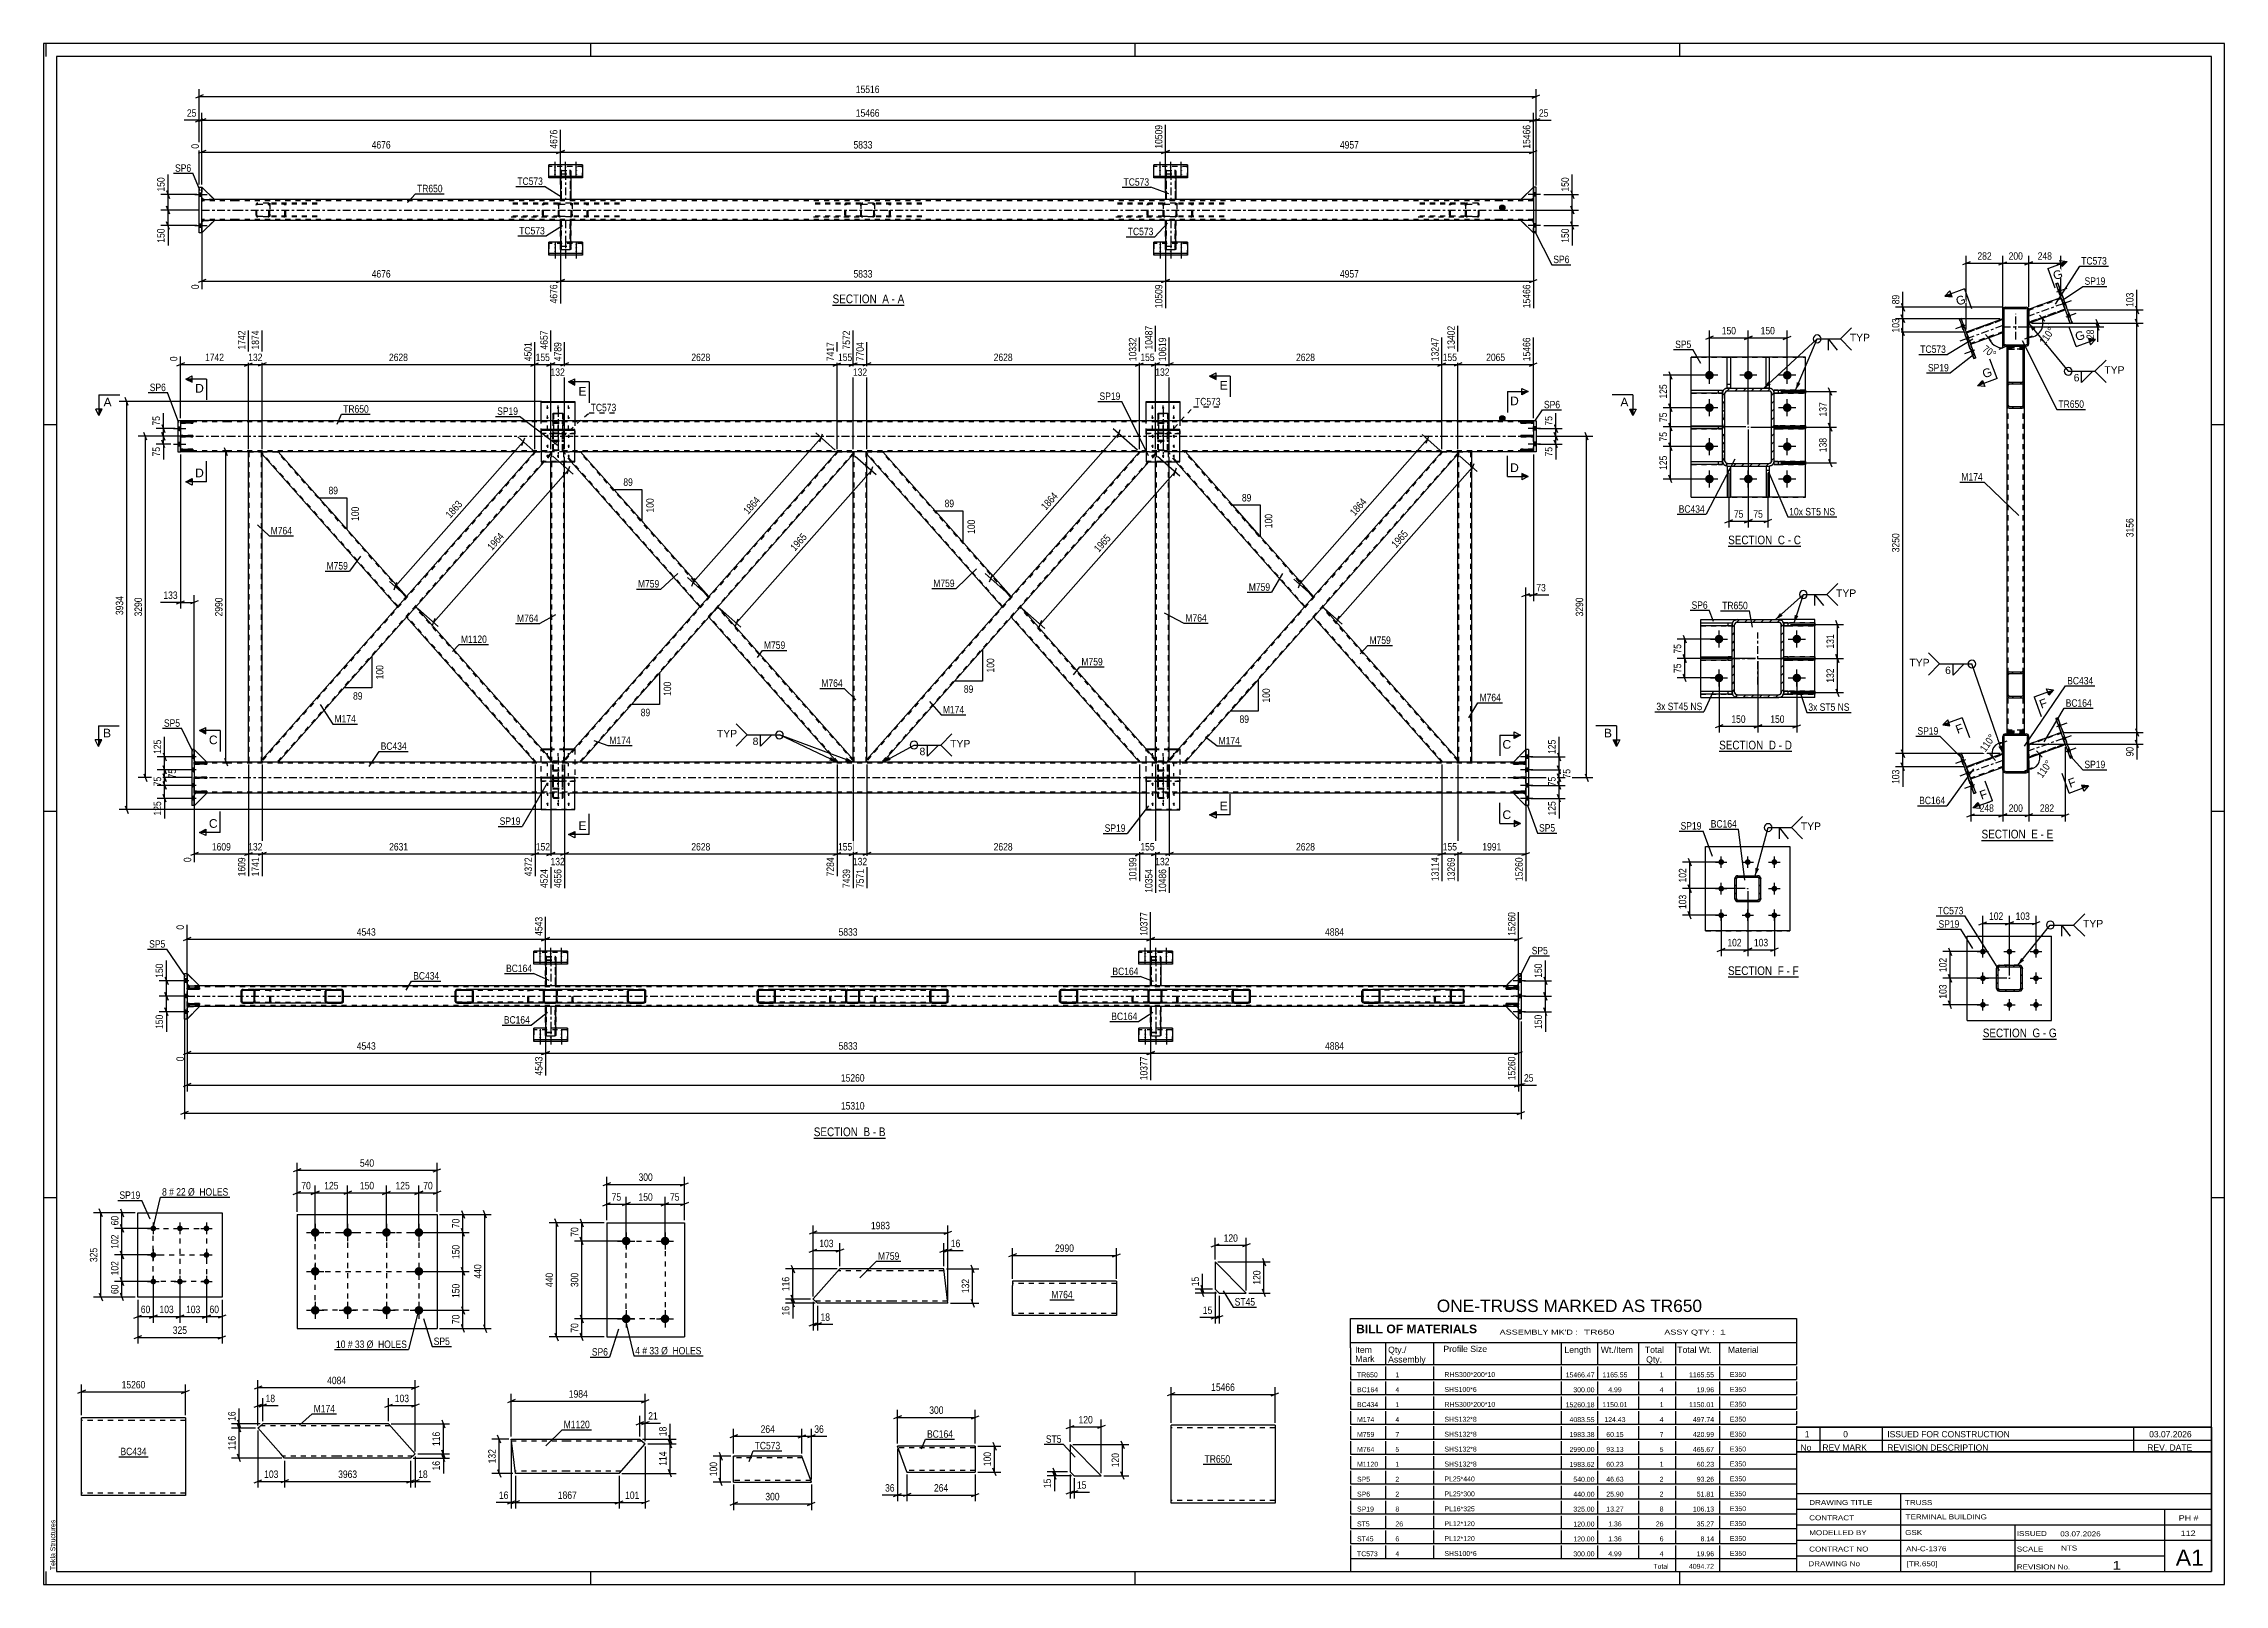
# Paper-space layout 'Layout1' of a CAD drawing. Header units: millimetres. Extents: x 0 to 841, y 0 to 594.
# The model-space entities are those that its viewports show. They can reach past a viewport. Long polylines and large blocks are cut down to what shows.
import ezdxf

# ---------------------------------------------------------------- set-up
doc = ezdxf.new("R2010")
doc.units = ezdxf.units.MM
doc.linetypes.add('DXK_LINE_DOT2', pattern=[3.9198, 1.9599, -1.9599])
doc.linetypes.add('DXK_LINE_DOT3', pattern=[5.9187, 2.979, -0.9799, 0.9799, -0.9799])
doc.layers.add('Viewport layer', color=7, linetype='Continuous', plot=False)
doc.styles.add('Arial', font='ARIAL.TTF', dxfattribs={"height": 0.2})
doc.styles.add('Arial Bold', font='ARIALBD.TTF', dxfattribs={"height": 0.2})
doc.styles.add('Arial Narrow', font='ARIALN.TTF', dxfattribs={"height": 0.2})

# ---------------------------------------------------------------- blocks, each defined once
blk = doc.blocks.new('Unknown-761549750-18451')
at = {"color": 7, "linetype": 'Continuous'}
for p, q in [((504, 102.5), (676, 102.5)), ((504, 91.25), (504, 102.5)), ((676, 102.5), (676, 91.25)), ((504, 93.25), (676, 93.25)), ((517.5, 93.25), (517.5, 84.75)), ((536, 93.25), (536, 84.75)), ((585.28, 93.25), (585.28, 84.75)), ((599.28, 93.25), (599.28, 84.75)), ((615, 93.25), (615, 84.75)), ((629.28, 93.25), (629.28, 84.75)), ((646.28, 93.25), (646.28, 84.75)), ((504, 91.25), (504, 86.25)), ((504, 86.25), (504, 84.75)), ((504, 84.75), (676, 84.75)), ((676, 91.25), (676, 84.75)), ((504, 83.98), (504, 79)), ((504, 79), (676, 79)), ((504, 78.23), (504, 73.25)), ((517.5, 83.98), (517.5, 79)), ((517.5, 78.23), (517.5, 73.25)), ((536, 83.98), (536, 79)), ((536, 78.23), (536, 73.25)), ((585.28, 83.98), (585.28, 79)), ((585.28, 78.23), (585.28, 73.25)), ((599.28, 83.98), (599.28, 79)), ((599.28, 78.23), (599.28, 73.25)), ((615, 83.98), (615, 79)), ((615, 78.23), (615, 73.25)), ((629.28, 83.98), (629.28, 79)), ((629.28, 78.23), (629.28, 73.25)), ((646.28, 83.98), (646.28, 79)), ((646.28, 78.23), (646.28, 73.25)), ((676, 83.98), (676, 79)), ((676, 78.23), (676, 73.25)), ((504, 73.25), (676, 73.25)), ((504, 72.48), (504, 67.5)), ((504, 67.5), (676, 67.5)), ((517.5, 72.48), (517.5, 67.5)), ((536, 72.48), (536, 67.5)), ((585.28, 72.48), (585.28, 67.5)), ((599.28, 72.48), (599.28, 67.5)), ((615, 72.48), (615, 67.5)), ((629.28, 72.48), (629.28, 67.5)), ((646.28, 72.48), (646.28, 67.5)), ((676, 72.48), (676, 67.5)), ((504, 66.73), (504, 61.75)), ((504, 61.75), (676, 61.75)), ((504, 60.98), (504, 56)), ((517.5, 66.73), (517.5, 61.75)), ((517.5, 60.98), (517.5, 56)), ((536, 66.73), (536, 61.75)), ((536, 60.98), (536, 56)), ((585.28, 66.73), (585.28, 61.75)), ((585.28, 60.98), (585.28, 56)), ((599.28, 66.73), (599.28, 61.75)), ((599.28, 60.98), (599.28, 56)), ((615, 66.73), (615, 61.75)), ((615, 60.98), (615, 56)), ((629.28, 66.73), (629.28, 61.75)), ((629.28, 60.98), (629.28, 56)), ((646.28, 66.73), (646.28, 61.75)), ((646.28, 60.98), (646.28, 56)), ((676, 66.73), (676, 61.75)), ((676, 60.98), (676, 56)), ((504, 56), (676, 56)), ((504, 55.23), (504, 50.25)), ((517.5, 55.23), (517.5, 50.25)), ((536, 55.23), (536, 50.25)), ((585.28, 55.23), (585.28, 50.25)), ((599.28, 55.23), (599.28, 50.25)), ((615, 55.23), (615, 50.25)), ((629.28, 55.23), (629.28, 50.25)), ((646.28, 55.23), (646.28, 50.25)), ((676, 55.23), (676, 50.25)), ((504, 50.25), (676, 50.25)), ((504, 49.48), (504, 44.5)), ((504, 44.5), (676, 44.5)), ((504, 43.73), (504, 38.75)), ((517.5, 49.48), (517.5, 44.5)), ((517.5, 43.73), (517.5, 38.75)), ((536, 49.48), (536, 44.5)), ((536, 43.73), (536, 38.75)), ((585.28, 49.48), (585.28, 44.5)), ((585.28, 43.73), (585.28, 38.75)), ((599.28, 49.48), (599.28, 44.5)), ((599.28, 43.73), (599.28, 38.75)), ((615, 49.48), (615, 44.5)), ((615, 43.73), (615, 38.75)), ((629.28, 49.48), (629.28, 44.5)), ((629.28, 43.73), (629.28, 38.75)), ((646.28, 49.48), (646.28, 44.5)), ((646.28, 43.73), (646.28, 38.75)), ((676, 49.48), (676, 44.5)), ((676, 43.73), (676, 38.75)), ((504, 38.75), (676, 38.75)), ((504, 37.98), (504, 33)), ((517.5, 37.98), (517.5, 33)), ((536, 37.98), (536, 33)), ((585.28, 37.98), (585.28, 33)), ((599.28, 37.98), (599.28, 33)), ((615, 37.98), (615, 33)), ((629.28, 37.98), (629.28, 33)), ((646.28, 37.98), (646.28, 33)), ((676, 37.98), (676, 33)), ((504, 33), (676, 33)), ((504, 32.23), (504, 27.25)), ((504, 27.25), (676, 27.25)), ((504, 26.48), (504, 21.5)), ((517.5, 32.23), (517.5, 27.25)), ((517.5, 26.48), (517.5, 21.5)), ((536, 32.23), (536, 27.25)), ((536, 26.48), (536, 21.5)), ((585.28, 32.23), (585.28, 27.25)), ((585.28, 26.48), (585.28, 21.5)), ((599.28, 32.23), (599.28, 27.25)), ((599.28, 26.48), (599.28, 21.5)), ((615, 32.23), (615, 27.25)), ((615, 26.48), (615, 21.5)), ((629.28, 32.23), (629.28, 27.25)), ((629.28, 26.48), (629.28, 21.5)), ((646.28, 32.23), (646.28, 27.25)), ((646.28, 26.48), (646.28, 21.5)), ((676, 32.23), (676, 27.25)), ((676, 26.48), (676, 21.5)), ((504, 21.5), (676, 21.5)), ((504, 20.73), (504, 15.75)), ((517.5, 20.73), (517.5, 15.75)), ((536, 20.73), (536, 15.75)), ((585.28, 20.73), (585.28, 15.75)), ((599.28, 20.73), (599.28, 15.75)), ((615, 20.73), (615, 15.75)), ((629.28, 20.73), (629.28, 15.75)), ((646.28, 20.73), (646.28, 15.75)), ((676, 20.73), (676, 15.75)), ((504, 15.75), (676, 15.75)), ((504, 14.98), (504, 10)), ((504, 10), (676, 10)), ((504, 10), (676, 10)), ((504, 10), (504, 5)), ((517.5, 14.98), (517.5, 10)), ((536, 14.98), (536, 10)), ((585.28, 14.98), (585.28, 10)), ((599.28, 14.98), (599.28, 10)), ((615, 14.98), (615, 10)), ((629.28, 14.98), (629.28, 10)), ((629.28, 10), (629.28, 5)), ((646.28, 14.98), (646.28, 10)), ((646.28, 10), (646.28, 5)), ((676, 14.98), (676, 10)), ((676, 10), (676, 5)), ((504, 5), (676, 5))]:
    blk.add_line(p, q, dxfattribs=at)
at = {"color": 7}
for s, height, style, p in [('BILL OF MATERIALS', 3.3405, 'Arial Bold', (506.15, 96.81)), ('Mark', 2.388, 'Arial', (505.84, 85.75)), ('Profile Size', 2.3877, 'Arial', (539.81, 89.58))]:
    blk.add_text(s, height=height, dxfattribs=dict(at, style=style)).set_placement(p)
at = {"color": 7, "linetype": 'Continuous', "style": 'Arial Narrow'}
for s, height, width, p in [("ASSEMBLY MK'D :", 1.9089, 1.6, (561.5, 96.3)), ('TR650', 1.909, 1.794707, (594, 96.3)), ('ASSY QTY :', 1.909, 1.6, (625, 96.3)), ('1', 1.91, 1.794707, (646.5, 96.3))]:
    blk.add_text(s, height=height, dxfattribs=dict(at, width=width)).set_placement(p)
at = {"color": 7, "linetype": 'Continuous'}
for s, height, style, p in [('Item', 2.388, 'Arial', (505.75, 89.25)), ('Assembly', 2.388, 'Arial', (518.5, 85.52)), ('Qty./', 2.388, 'Arial', (518.5, 89.25)), ('Length', 2.388, 'Arial', (586.5, 89.25)), ('Wt./Item', 2.388, 'Arial', (600.5, 89.25)), ('Total', 2.388, 'Arial', (617.5, 89.25)), ('Qty.', 2.388, 'Arial', (618, 85.52)), ('Total Wt.', 2.388, 'Arial', (630, 89.25)), ('Material', 2.388, 'Arial', (649.5, 89.25)), ('TR650', 1.91, 'Arial', (506.5, 79.84)), ('BC164', 1.91, 'Arial', (506.5, 74.09)), ('4', 1.91, 'Arial', (521.31, 74.09)), ('1', 1.91, 'Arial', (521.31, 79.84)), ('SHS100*6', 1.91, 'Arial', (540.21, 74.19)), ('RHS300*200*10', 1.9102, 'Arial', (540.21, 79.94)), ('15466.47', 1.91, 'Arial', (586.97, 79.81)), ('300.00', 1.91, 'Arial', (589.93, 74.06)), ('1165.55', 1.91, 'Arial', (601.16, 79.84)), ('4.99', 1.91, 'Arial', (603.39, 74.09)), ('4', 1.91, 'Arial', (623.22, 74.09)), ('1', 1.91, 'Arial', (623.22, 79.84)), ('1165.55', 1.91, 'Arial', (634.55, 79.84)), ('19.96', 1.91, 'Arial', (637.52, 74.09)), ('E350', 1.91, 'Arial', (650.31, 79.98)), ('E350', 1.91, 'Arial', (650.31, 74.23)), ('BC434', 1.91, 'Arial', (506.5, 68.34)), ('1', 1.91, 'Arial', (521.31, 68.34)), ('RHS300*200*10', 1.9102, 'Arial', (540.21, 68.44)), ('15260.18', 1.91, 'Arial', (586.97, 68.31)), ('1150.01', 1.91, 'Arial', (601.16, 68.34)), ('1', 1.91, 'Arial', (623.22, 68.34)), ('1150.01', 1.91, 'Arial', (634.55, 68.34)), ('E350', 1.91, 'Arial', (650.31, 68.48)), ('M174', 1.91, 'Arial', (506.5, 62.59)), ('4', 1.91, 'Arial', (521.31, 62.59)), ('SHS132*8', 1.91, 'Arial', (540.21, 62.69)), ('SHS132*8', 1.91, 'Arial', (540.21, 56.94)), ('4083.55', 1.91, 'Arial', (588.45, 62.56)), ('124.43', 1.91, 'Arial', (601.9, 62.59)), ('4', 1.91, 'Arial', (623.22, 62.59)), ('497.74', 1.91, 'Arial', (636.03, 62.59)), ('E350', 1.91, 'Arial', (650.31, 62.73)), ('E350', 1.91, 'Arial', (650.31, 56.98)), ('M759', 1.91, 'Arial', (506.5, 56.84)), ('M764', 1.91, 'Arial', (506.5, 51.09)), ('5', 1.91, 'Arial', (521.31, 51.09)), ('7', 1.91, 'Arial', (521.31, 56.84)), ('SHS132*8', 1.91, 'Arial', (540.21, 51.19)), ('2990.00', 1.91, 'Arial', (588.45, 51.06)), ('1983.38', 1.91, 'Arial', (588.45, 56.81)), ('93.13', 1.91, 'Arial', (602.64, 51.09)), ('60.15', 1.91, 'Arial', (602.64, 56.84)), ('5', 1.91, 'Arial', (623.22, 51.09)), ('7', 1.91, 'Arial', (623.22, 56.84)), ('420.99', 1.91, 'Arial', (636.03, 56.84)), ('465.67', 1.91, 'Arial', (636.03, 51.09)), ('E350', 1.91, 'Arial', (650.31, 51.23)), ('M1120', 1.91, 'Arial', (506.5, 45.34)), ('1', 1.91, 'Arial', (521.31, 45.34)), ('SHS132*8', 1.91, 'Arial', (540.21, 45.44)), ('1983.62', 1.91, 'Arial', (588.45, 45.3)), ('60.23', 1.91, 'Arial', (602.64, 45.34)), ('1', 1.91, 'Arial', (623.22, 45.34)), ('60.23', 1.91, 'Arial', (637.52, 45.34)), ('E350', 1.91, 'Arial', (650.31, 45.48)), ('SP5', 1.91, 'Arial', (506.5, 39.59)), ('SP6', 1.91, 'Arial', (506.5, 33.84)), ('2', 1.91, 'Arial', (521.31, 39.59)), ('2', 1.91, 'Arial', (521.31, 33.84)), ('PL25*440', 1.91, 'Arial', (540.21, 39.69)), ('PL25*300', 1.91, 'Arial', (540.21, 33.94)), ('440.00', 1.91, 'Arial', (589.93, 33.8)), ('540.00', 1.91, 'Arial', (589.93, 39.55)), ('46.63', 1.91, 'Arial', (602.64, 39.59)), ('25.90', 1.91, 'Arial', (602.64, 33.84)), ('2', 1.91, 'Arial', (623.22, 39.59)), ('2', 1.91, 'Arial', (623.22, 33.84)), ('51.81', 1.91, 'Arial', (637.52, 33.84)), ('93.26', 1.91, 'Arial', (637.52, 39.59)), ('E350', 1.91, 'Arial', (650.31, 39.73)), ('E350', 1.91, 'Arial', (650.31, 33.98)), ('SP19', 1.91, 'Arial', (506.5, 28.09)), ('8', 1.91, 'Arial', (521.31, 28.09)), ('PL16*325', 1.91, 'Arial', (540.21, 28.19)), ('325.00', 1.91, 'Arial', (589.93, 28.05)), ('13.27', 1.91, 'Arial', (602.64, 28.09)), ('8', 1.91, 'Arial', (623.22, 28.09)), ('106.13', 1.91, 'Arial', (636.03, 28.09)), ('E350', 1.91, 'Arial', (650.31, 28.23)), ('ST5', 1.91, 'Arial', (506.5, 22.34)), ('ST45', 1.91, 'Arial', (506.5, 16.59)), ('26', 1.91, 'Arial', (521.31, 22.34)), ('6', 1.91, 'Arial', (521.31, 16.59)), ('PL12*120', 1.91, 'Arial', (540.21, 22.44)), ('PL12*120', 1.91, 'Arial', (540.21, 16.69)), ('120.00', 1.91, 'Arial', (589.93, 22.3)), ('120.00', 1.91, 'Arial', (589.93, 16.55)), ('1.36', 1.91, 'Arial', (603.39, 22.34)), ('1.36', 1.91, 'Arial', (603.39, 16.59)), ('26', 1.91, 'Arial', (621.74, 22.34)), ('6', 1.91, 'Arial', (623.22, 16.59)), ('35.27', 1.91, 'Arial', (637.52, 22.34)), ('8.14', 1.91, 'Arial', (639, 16.59)), ('E350', 1.91, 'Arial', (650.31, 22.48)), ('E350', 1.91, 'Arial', (650.31, 16.73)), ('TC573', 1.91, 'Arial', (506.5, 10.84)), ('4', 1.91, 'Arial', (521.31, 10.84)), ('SHS100*6', 1.91, 'Arial', (540.21, 10.94)), ('300.00', 1.91, 'Arial', (589.93, 10.8)), ('4.99', 1.91, 'Arial', (603.39, 10.84)), ('4', 1.91, 'Arial', (623.22, 10.84)), ('19.96', 1.91, 'Arial', (637.52, 10.84)), ('E350', 1.91, 'Arial', (650.31, 10.98)), ('Total', 1.909, 'Arial Narrow', (620.83, 6)), ('4094.72', 1.91, 'Arial', (634.52, 6))]:
    blk.add_text(s, height=height, dxfattribs=dict(at, style=style)).set_placement(p)
blk = doc.blocks.new('Unknown-761549750-1135')
at = {"color": 5, "linetype": 'Continuous'}
for p, q in [((841, 594), (0, 594)), ((0, 594), (0, 0)), ((1, 589), (1, 594)), ((836, 589), (5, 589)), ((5, 589), (5, 5)), ((211, 589), (211, 594)), ((421, 589), (421, 594)), ((631, 589), (631, 594)), ((836, 5), (836, 589)), ((841, 0), (841, 594)), ((5, 447), (0, 447)), ((841, 447), (836, 447)), ((5, 298), (0, 298)), ((841, 298), (836, 298)), ((5, 149), (0, 149)), ((841, 149), (836, 149)), ((0, 0), (841, 0)), ((1, 0), (1, 5)), ((5, 5), (836, 5)), ((211, 0), (211, 5)), ((421, 0), (421, 5)), ((631, 0), (631, 5))]:
    blk.add_line(p, q, dxfattribs=at)
at = {"color": 174, "linetype": 'Continuous', "style": 'Arial'}
blk.add_text('Tekla Structures', height=1.9102, rotation=90, dxfattribs=at).set_placement((4.5, 5.5))
blk = doc.blocks.new('Unknown-761549750-18452')
at = {"color": 2, "linetype": 'Continuous'}
blk.add_line((530, 102.5), (647.5, 102.5), dxfattribs=at)
at = {"color": 7, "style": 'Arial'}
blk.add_text('ONE-TRUSS MARKED AS TR650', height=4.7754, dxfattribs=at).set_placement((537.26, 105))
blk = doc.blocks.new('Unknown-761549750-18453')
at = {"color": 7, "linetype": 'Continuous'}
for p, q in [((676, 51.05), (676, 5)), ((676, 51.05), (836, 51.05)), ((836, 51), (836, 5)), ((676, 35), (836, 35)), ((716.14, 35), (716.14, 5)), ((676, 29), (836, 29)), ((818, 5.05), (818, 29.05)), ((676, 23), (836, 23)), ((676, 17), (836, 17)), ((760.14, 23), (760.14, 5)), ((676, 11), (818, 11)), ((676, 5), (836, 5))]:
    blk.add_line(p, q, dxfattribs=at)
at = {"color": 7, "style": 'Arial Narrow'}
for s, height, width, p in [('CONTRACT', 1.909, 1.425378, (680.88, 24.71)), ('DRAWING TITLE', 1.9089, 1.425378, (680.88, 30.61)), ('TRUSS', 1.909, 1.425378, (717.81, 30.59)), ('TERMINAL BUILDING', 1.9089, 1.425378, (718.06, 25.07)), ('MODELLED BY', 1.9089, 1.425378, (680.88, 18.98)), ('GSK', 1.909, 1.425378, (717.88, 19.04)), ('ISSUED', 1.909, 1.425378, (760.94, 18.64)), ('03.07.2026', 1.909, 1.425378, (777.69, 18.52)), ('DRAWING No', 1.909, 1.425378, (680.56, 7)), ('CONTRACT NO', 1.9089, 1.425378, (680.88, 12.66)), ('AN-C-1376', 1.909, 1.425378, (718.23, 12.78)), ('[TR.650]', 1.909, 1.425378, (718.46, 6.99)), ('SCALE', 1.909, 1.425378, (760.94, 12.65)), ('1', 3.34, 1.5, (797.91, 5.68)), ('A1', 6.204, 1.25, (822.24, 7.2)), ('REVISION No.', 1.9089, 1.425378, (760.94, 5.77))]:
    blk.add_text(s, height=height, dxfattribs=dict(at, width=width)).set_placement(p)
at = {"color": 7, "linetype": 'Continuous', "style": 'Arial Narrow'}
for s, height, width, p in [('PH #', 2.1, 1.42538, (823.4, 24.55)), ('112', 2.1, 1.42538, (824.19, 18.65)), ('NTS', 1.909, 1.425378, (778, 13.05))]:
    blk.add_text(s, height=height, dxfattribs=dict(at, width=width)).set_placement(p)
blk = doc.blocks.new('Unknown-761549750-18454')
at = {"color": 7, "linetype": 'Continuous'}
for p, q in [((676, 60.55), (836, 60.55)), ((836, 60.55), (676, 60.55)), ((676, 60.55), (676, 55.55)), ((685, 60.55), (685, 55.55)), ((709, 60.55), (709, 55.55)), ((806, 60.55), (806, 55.55)), ((836, 60.55), (836, 55.55)), ((676, 55.55), (836, 55.55)), ((676, 55.55), (676, 51.05)), ((676, 55.55), (836, 55.55)), ((836, 51.05), (676, 51.05)), ((685, 55.55), (685, 51.05)), ((709, 55.55), (709, 51.05)), ((806, 55.55), (806, 51.05)), ((836, 55.55), (836, 51.05))]:
    blk.add_line(p, q, dxfattribs=at)
at = {"color": 7, "linetype": 'Continuous', "style": 'Arial Narrow'}
for s, height, width, p in [('1', 2.39, 1.196471, (679.16, 56.7)), ('0', 2.39, 1.196471, (694, 56.7)), ('ISSUED FOR CONSTRUCTION', 2.3861, 1.196471, (711, 56.7)), ('03.07.2026', 2.386, 1.196471, (812, 56.7)), ('No', 2.386, 1.2, (677.54, 51.55)), ('REV MARK', 2.386, 1.2, (686, 51.55)), ('REVISION DESCRIPTION', 2.3861, 1.2, (711, 51.55)), ('REV. DATE', 2.386, 1.2, (811.28, 51.55))]:
    blk.add_text(s, height=height, dxfattribs=dict(at, width=width)).set_placement(p)
blk = doc.blocks.new('Unknown-761549750-12 - 4073')
at = {"color": 6, "linetype": 'Continuous'}
blk.add_line((304.27, 493.19), (331.92, 493.19), dxfattribs=at)
at = {"color": 0, "linetype": 'Continuous'}
blk.add_wipeout([(322.38, 493.94), (322.38, 497.44), (304.27, 497.44), (304.27, 493.94)], dxfattribs=at)
blk.add_wipeout([(325.98, 493.94), (325.98, 497.44), (323.43, 497.44), (323.43, 493.94)], dxfattribs=at)
at = {"color": 7, "linetype": 'Continuous', "style": 'Arial Narrow'}
blk.add_text('SECTION ', height=3.34, dxfattribs=at).set_placement((304.27, 493.94))
at = {"color": 0, "linetype": 'Continuous'}
blk.add_wipeout([(328.31, 493.94), (328.31, 497.44), (327.03, 497.44), (327.03, 493.94)], dxfattribs=at)
blk.add_wipeout([(331.92, 493.94), (331.92, 497.44), (329.36, 497.44), (329.36, 493.94)], dxfattribs=at)
at = {"color": 7, "linetype": 'Continuous', "style": 'Arial Narrow'}
for s, p in [('A', (323.43, 493.94)), ('A', (329.36, 493.94)), ('-', (327.03, 493.94))]:
    blk.add_text(s, height=3.34, dxfattribs=at).set_placement(p)
blk = doc.blocks.new('Unknown-761549750-13 - 3031')
at = {"color": 6, "linetype": 'Continuous'}
blk.add_line((297.01, 172.06), (324.66, 172.06), dxfattribs=at)
at = {"color": 0, "linetype": 'Continuous'}
blk.add_wipeout([(315.12, 172.81), (315.12, 176.31), (297.01, 176.31), (297.01, 172.81)], dxfattribs=at)
blk.add_wipeout([(318.72, 172.81), (318.72, 176.31), (316.17, 176.31), (316.17, 172.81)], dxfattribs=at)
at = {"color": 7, "linetype": 'Continuous', "style": 'Arial Narrow'}
blk.add_text('SECTION ', height=3.34, dxfattribs=at).set_placement((297.01, 172.81))
at = {"color": 0, "linetype": 'Continuous'}
blk.add_wipeout([(321.05, 172.81), (321.05, 176.31), (319.77, 176.31), (319.77, 172.81)], dxfattribs=at)
blk.add_wipeout([(324.66, 172.81), (324.66, 176.31), (322.1, 176.31), (322.1, 172.81)], dxfattribs=at)
at = {"color": 7, "linetype": 'Continuous', "style": 'Arial Narrow'}
for s, p in [('B', (316.17, 172.81)), ('-', (319.77, 172.81)), ('B', (322.1, 172.81))]:
    blk.add_text(s, height=3.34, dxfattribs=at).set_placement(p)
blk = doc.blocks.new('Unknown-761549750-14 - 15953')
at = {"color": 6, "linetype": 'Continuous'}
blk.add_line((646.16, 321.16), (674.23, 321.16), dxfattribs=at)
at = {"color": 0, "linetype": 'Continuous'}
blk.add_wipeout([(664.26, 321.91), (664.26, 325.41), (646.16, 325.41), (646.16, 321.91)], dxfattribs=at)
blk.add_wipeout([(668.08, 321.91), (668.08, 325.41), (665.31, 325.41), (665.31, 321.91)], dxfattribs=at)
at = {"color": 7, "linetype": 'Continuous', "style": 'Arial Narrow'}
blk.add_text('SECTION ', height=3.34, dxfattribs=at).set_placement((646.16, 321.91))
at = {"color": 0, "linetype": 'Continuous'}
blk.add_wipeout([(670.41, 321.91), (670.41, 325.41), (669.13, 325.41), (669.13, 321.91)], dxfattribs=at)
blk.add_wipeout([(674.23, 321.91), (674.23, 325.41), (671.46, 325.41), (671.46, 321.91)], dxfattribs=at)
at = {"color": 7, "linetype": 'Continuous', "style": 'Arial Narrow'}
for s, p in [('D', (665.31, 321.91)), ('-', (669.13, 321.91)), ('D', (671.46, 321.91))]:
    blk.add_text(s, height=3.34, dxfattribs=at).set_placement(p)
blk = doc.blocks.new('Unknown-761549750-15 - 2530')
at = {"color": 6, "linetype": 'Continuous'}
blk.add_line((747.36, 286.84), (775, 286.84), dxfattribs=at)
at = {"color": 0, "linetype": 'Continuous'}
blk.add_wipeout([(765.47, 287.59), (765.47, 291.09), (747.36, 291.09), (747.36, 287.59)], dxfattribs=at)
blk.add_wipeout([(769.07, 287.59), (769.07, 291.09), (766.52, 291.09), (766.52, 287.59)], dxfattribs=at)
at = {"color": 7, "linetype": 'Continuous', "style": 'Arial Narrow'}
blk.add_text('SECTION ', height=3.34, dxfattribs=at).set_placement((747.36, 287.59))
at = {"color": 0, "linetype": 'Continuous'}
blk.add_wipeout([(771.4, 287.59), (771.4, 291.09), (770.12, 291.09), (770.12, 287.59)], dxfattribs=at)
blk.add_wipeout([(775, 287.59), (775, 291.09), (772.45, 291.09), (772.45, 287.59)], dxfattribs=at)
at = {"color": 7, "linetype": 'Continuous', "style": 'Arial Narrow'}
for s, p in [('E', (766.52, 287.59)), ('-', (770.12, 287.59)), ('E', (772.45, 287.59))]:
    blk.add_text(s, height=3.34, dxfattribs=at).set_placement(p)
blk = doc.blocks.new('Unknown-761549750-16 - 16375')
at = {"color": 6, "linetype": 'Continuous'}
blk.add_line((649.58, 234.17), (676.8, 234.17), dxfattribs=at)
at = {"color": 0, "linetype": 'Continuous'}
blk.add_wipeout([(667.69, 234.92), (667.69, 238.42), (649.58, 238.42), (649.58, 234.92)], dxfattribs=at)
blk.add_wipeout([(671.08, 234.92), (671.08, 238.42), (668.74, 238.42), (668.74, 234.92)], dxfattribs=at)
at = {"color": 7, "linetype": 'Continuous', "style": 'Arial Narrow'}
blk.add_text('SECTION ', height=3.34, dxfattribs=at).set_placement((649.58, 234.92))
at = {"color": 0, "linetype": 'Continuous'}
blk.add_wipeout([(673.41, 234.92), (673.41, 238.42), (672.13, 238.42), (672.13, 234.92)], dxfattribs=at)
blk.add_wipeout([(676.8, 234.92), (676.8, 238.42), (674.46, 238.42), (674.46, 234.92)], dxfattribs=at)
at = {"color": 7, "linetype": 'Continuous', "style": 'Arial Narrow'}
for s, p in [('F', (668.74, 234.92)), ('-', (672.13, 234.92)), ('F', (674.46, 234.92))]:
    blk.add_text(s, height=3.34, dxfattribs=at).set_placement(p)
blk = doc.blocks.new('Unknown-761549750-19 - 15831')
at = {"color": 6, "linetype": 'Continuous'}
blk.add_line((649.64, 400.23), (677.71, 400.23), dxfattribs=at)
at = {"color": 0, "linetype": 'Continuous'}
blk.add_wipeout([(667.74, 400.98), (667.74, 404.48), (649.64, 404.48), (649.64, 400.98)], dxfattribs=at)
blk.add_wipeout([(671.56, 400.98), (671.56, 404.48), (668.79, 404.48), (668.79, 400.98)], dxfattribs=at)
at = {"color": 7, "linetype": 'Continuous', "style": 'Arial Narrow'}
blk.add_text('SECTION ', height=3.34, dxfattribs=at).set_placement((649.64, 400.98))
at = {"color": 0, "linetype": 'Continuous'}
blk.add_wipeout([(673.89, 400.98), (673.89, 404.48), (672.61, 404.48), (672.61, 400.98)], dxfattribs=at)
blk.add_wipeout([(677.71, 400.98), (677.71, 404.48), (674.94, 404.48), (674.94, 400.98)], dxfattribs=at)
at = {"color": 7, "linetype": 'Continuous', "style": 'Arial Narrow'}
for s, p in [('C', (668.79, 400.98)), ('C', (674.94, 400.98)), ('-', (672.61, 400.98))]:
    blk.add_text(s, height=3.34, dxfattribs=at).set_placement(p)
blk = doc.blocks.new('Unknown-761549750-20 - 16507')
at = {"color": 6, "linetype": 'Continuous'}
blk.add_line((747.82, 210.18), (776.32, 210.18), dxfattribs=at)
at = {"color": 0, "linetype": 'Continuous'}
blk.add_wipeout([(765.93, 210.93), (765.93, 214.43), (747.82, 214.43), (747.82, 210.93)], dxfattribs=at)
blk.add_wipeout([(769.96, 210.93), (769.96, 214.43), (766.98, 214.43), (766.98, 210.93)], dxfattribs=at)
at = {"color": 7, "linetype": 'Continuous', "style": 'Arial Narrow'}
blk.add_text('SECTION ', height=3.34, dxfattribs=at).set_placement((747.82, 210.93))
at = {"color": 0, "linetype": 'Continuous'}
blk.add_wipeout([(772.28, 210.93), (772.28, 214.43), (771.01, 214.43), (771.01, 210.93)], dxfattribs=at)
blk.add_wipeout([(776.32, 210.93), (776.32, 214.43), (773.33, 214.43), (773.33, 210.93)], dxfattribs=at)
at = {"color": 7, "linetype": 'Continuous', "style": 'Arial Narrow'}
for s, p in [('G', (766.98, 210.93)), ('-', (771.01, 210.93)), ('G', (773.33, 210.93))]:
    blk.add_text(s, height=3.34, dxfattribs=at).set_placement(p)
blk = doc.blocks.new('Part-761549750-14274 - 14273')
at = {"color": 2, "linetype": 'Continuous'}
for p, q in [((332.9, 43.39), (329.3, 53.3)), ((359.3, 53.3), (329.3, 53.3)), ((359.3, 53.3), (359.3, 53.21)), ((359.3, 53.21), (359.3, 43.3)), ((332.94, 43.3), (332.9, 43.39)), ((332.94, 43.3), (359.3, 43.3))]:
    blk.add_line(p, q, dxfattribs=at)
at = {"color": 7, "linetype": 'DXK_LINE_DOT2'}
for p, q in [((359.3, 52.7), (329.51, 52.7)), ((359.3, 52.95), (359.3, 53.3)), ((359.3, 43.9), (332.72, 43.9))]:
    blk.add_line(p, q, dxfattribs=at)
blk = doc.blocks.new('Part-761549750-4733 - 4491')
at = {"color": 7, "linetype": 'DXK_LINE_DOT2'}
for p, q in [((191.88, 309.52), (191.88, 321.95)), ((192.22, 321.95), (191.88, 321.95)), ((192.42, 321.73), (191.88, 321.73)), ((200.89, 321.95), (195.61, 321.95)), ((200.89, 321.73), (195.61, 321.73)), ((204.88, 321.73), (204.2, 321.73)), ((204.88, 321.95), (204.39, 321.95)), ((204.88, 321.95), (204.88, 309.52)), ((191.88, 309.74), (204.88, 309.74)), ((204.88, 309.52), (191.88, 309.52))]:
    blk.add_line(p, q, dxfattribs=at)
at = {"color": 2, "linetype": 'Continuous'}
for p, q in [((195.61, 321.95), (192.22, 321.95)), ((195.61, 321.73), (192.42, 321.73)), ((204.39, 321.95), (200.89, 321.95)), ((204.2, 321.73), (200.89, 321.73))]:
    blk.add_line(p, q, dxfattribs=at)
blk = doc.blocks.new('Part-761549750-4588 - 4491')
at = {"color": 2, "linetype": 'Continuous'}
for p, q in [((58.11, 310.76), (58.11, 311.24)), ((58.11, 311.24), (62.91, 311.24)), ((62.91, 311.24), (62.91, 310.76)), ((62.91, 310.76), (58.11, 310.76))]:
    blk.add_line(p, q, dxfattribs=at)
at = {"color": 7, "linetype": 'DXK_LINE_DOT2'}
blk.add_line((58.71, 310.76), (58.71, 311.24), dxfattribs=at)
blk = doc.blocks.new('Part-761549750-4557 - 4491')
at = {"color": 2, "linetype": 'Continuous'}
for p, q in [((574.53, 448.13), (569.73, 448.13)), ((569.73, 447.65), (569.73, 448.13)), ((574.53, 447.65), (569.73, 447.65)), ((574.53, 448.13), (574.53, 447.65))]:
    blk.add_line(p, q, dxfattribs=at)
at = {"color": 7, "linetype": 'DXK_LINE_DOT2'}
blk.add_line((573.93, 447.65), (573.93, 448.13), dxfattribs=at)
blk = doc.blocks.new('Part-761549750-4558 - 4491')
at = {"color": 2, "linetype": 'Continuous'}
for p, q in [((574.53, 442.87), (569.73, 442.87)), ((569.73, 442.39), (569.73, 442.87)), ((574.53, 442.39), (569.73, 442.39)), ((574.53, 442.87), (574.53, 442.39))]:
    blk.add_line(p, q, dxfattribs=at)
at = {"color": 7, "linetype": 'DXK_LINE_DOT2'}
blk.add_line((573.93, 442.39), (573.93, 442.87), dxfattribs=at)
blk = doc.blocks.new('Part-761549750-4563 - 4491')
at = {"color": 2, "linetype": 'Continuous'}
for p, q in [((204.88, 311.11), (191.88, 311.11)), ((191.88, 311.11), (191.88, 298.68)), ((191.88, 310.89), (204.88, 310.89)), ((204.88, 298.68), (204.88, 311.11)), ((191.88, 298.68), (204.88, 298.68))]:
    blk.add_line(p, q, dxfattribs=at)
at = {"color": 7, "linetype": 'DXK_LINE_DOT2'}
blk.add_line((191.88, 298.9), (204.88, 298.9), dxfattribs=at)
blk = doc.blocks.new('Part-761549750-4568 - 4491')
at = {"color": 2, "linetype": 'Continuous'}
for p, q in [((204.88, 445.2), (191.88, 445.2)), ((191.88, 445.2), (191.88, 432.76)), ((191.88, 444.98), (204.88, 444.98)), ((204.88, 432.76), (204.88, 445.2)), ((191.88, 432.76), (204.88, 432.76))]:
    blk.add_line(p, q, dxfattribs=at)
at = {"color": 7, "linetype": 'DXK_LINE_DOT2'}
blk.add_line((191.88, 432.98), (204.88, 432.98), dxfattribs=at)
blk = doc.blocks.new('Part-761549750-4711 - 4491')
at = {"color": 7, "linetype": 'DXK_LINE_DOT2'}
for p, q in [((200.9, 436.63), (200.89, 436.63)), ((200.89, 436.63), (207.1, 436.63)), ((200.89, 435.67), (200.89, 436.63)), ((253.23, 377.07), (200.89, 436.16)), ((203.47, 432.76), (200.89, 435.67)), ((256.33, 380.57), (206.67, 436.63)), ((253.23, 377.07), (253.25, 377.09))]:
    blk.add_line(p, q, dxfattribs=at)
at = {"color": 2, "linetype": 'Continuous'}
for p, q in [((253.02, 376.83), (203.47, 432.76)), ((207.1, 436.63), (256.54, 380.81)), ((256.12, 380.33), (253.02, 376.83)), ((256.54, 380.81), (256.12, 380.33))]:
    blk.add_line(p, q, dxfattribs=at)
blk = doc.blocks.new('Part-761549750-4583 - 4491')
at = {"color": 7, "linetype": 'DXK_LINE_DOT2'}
for p, q in [((429.71, 317.05), (429.75, 317.22)), ((429.71, 310.15), (429.71, 317.05)), ((429.75, 314.02), (429.71, 314.19)), ((429.75, 313.58), (429.71, 313.38)), ((429.75, 317.22), (429.85, 317.37)), ((429.85, 313.88), (429.75, 314.02)), ((429.85, 317.37), (430.01, 317.47)), ((430.01, 313.78), (429.85, 313.88)), ((429.97, 317.14), (429.95, 317.05)), ((429.95, 310.15), (429.95, 317.05)), ((429.95, 314.19), (429.97, 314.11)), ((429.95, 313.38), (429.97, 313.48)), ((430.02, 317.21), (429.97, 317.14)), ((429.97, 314.11), (430.02, 314.03)), ((429.97, 313.48), (430.02, 313.57)), ((430.01, 317.47), (430.19, 317.5)), ((430.19, 313.9), (430.01, 313.86)), ((430.19, 313.74), (430.01, 313.78)), ((430.1, 317.26), (430.02, 317.21)), ((430.02, 314.03), (430.1, 313.99)), ((430.02, 313.57), (430.1, 313.62)), ((430.19, 317.28), (430.1, 317.26)), ((430.1, 313.99), (430.19, 313.97)), ((430.1, 313.62), (430.19, 313.64)), ((430.19, 317.5), (433.23, 317.5)), ((430.19, 317.28), (433.23, 317.28)), ((430.19, 313.97), (433.23, 313.97)), ((430.19, 313.9), (433.23, 313.9)), ((430.19, 313.74), (433.23, 313.74)), ((430.19, 313.64), (433.23, 313.64)), ((433.23, 317.5), (433.42, 317.47)), ((433.32, 317.26), (433.23, 317.28)), ((433.23, 313.97), (433.32, 313.99)), ((433.42, 313.86), (433.23, 313.9)), ((433.42, 313.78), (433.23, 313.74)), ((433.23, 313.64), (433.32, 313.62)), ((433.4, 317.21), (433.32, 317.26)), ((433.32, 313.99), (433.4, 314.03)), ((433.32, 313.62), (433.4, 313.57)), ((433.45, 317.14), (433.4, 317.21)), ((433.4, 314.03), (433.45, 314.11)), ((433.4, 313.57), (433.45, 313.48)), ((433.42, 317.47), (433.57, 317.37)), ((433.57, 313.88), (433.42, 313.78)), ((433.47, 317.05), (433.45, 317.14)), ((433.45, 314.11), (433.47, 314.19)), ((433.45, 313.48), (433.47, 313.38)), ((433.47, 310.15), (433.47, 317.05)), ((433.57, 317.37), (433.68, 317.22)), ((433.68, 314.02), (433.57, 313.88)), ((433.68, 317.22), (433.71, 317.05)), ((433.71, 314.19), (433.68, 314.02)), ((433.71, 313.38), (433.68, 313.58)), ((433.71, 310.15), (433.71, 317.05)), ((429.71, 310.15), (429.75, 309.95)), ((429.97, 310.05), (429.95, 310.15)), ((430.02, 309.97), (429.97, 310.05)), ((430.01, 309.68), (430.19, 309.64)), ((430.1, 309.91), (430.02, 309.97)), ((430.19, 309.89), (430.1, 309.91)), ((430.19, 309.89), (433.23, 309.89)), ((430.19, 309.64), (433.23, 309.64)), ((433.32, 309.91), (433.23, 309.89)), ((433.23, 309.64), (433.42, 309.68)), ((433.4, 309.97), (433.32, 309.91)), ((433.45, 310.05), (433.4, 309.97)), ((433.47, 310.15), (433.45, 310.05)), ((433.68, 309.95), (433.71, 310.15))]:
    blk.add_line(p, q, dxfattribs=at)
at = {"color": 7, "linetype": 'DXK_LINE_DOT3'}
blk.add_line((431.71, 319.04), (431.71, 308.35), dxfattribs=at)
at = {"color": 7, "linetype": 'DXK_LINE_DOT2'}
for centre, start, end in [((430.21, 313.4), 114.3191, 159.24083), ((433.21, 313.4), 20.75746, 65.67919), ((430.21, 310.13), 200.75746, 245.67919), ((433.21, 310.13), 294.3191, 339.24083)]:
    blk.add_arc(centre, 0.496, start, end, dxfattribs=at)
blk = doc.blocks.new('Part-761549750-4589 - 4491')
at = {"color": 2, "linetype": 'Continuous'}
for p, q in [((58.11, 316.26), (58.11, 316.74)), ((58.11, 316.74), (62.91, 316.74)), ((62.91, 316.26), (58.11, 316.26)), ((62.91, 316.74), (62.91, 316.26))]:
    blk.add_line(p, q, dxfattribs=at)
at = {"color": 7, "linetype": 'DXK_LINE_DOT2'}
blk.add_line((58.71, 316.26), (58.71, 316.74), dxfattribs=at)
blk = doc.blocks.new('Bolt-761549750-4525 - 4491')
at = {"linetype": 'Continuous'}
for points in [[(194.28, 309.05), (194.37, 309.04), (194.46, 309.02), (194.54, 308.97), (194.61, 308.91), (194.66, 308.84), (194.7, 308.77), (194.72, 308.68), (194.72, 308.59), (194.7, 308.51), (194.66, 308.43), (194.61, 308.36), (194.54, 308.3), (194.46, 308.26), (194.37, 308.23), (194.28, 308.22), (194.19, 308.23), (194.1, 308.26), (194.02, 308.3), (193.95, 308.36), (193.9, 308.43), (193.86, 308.51), (193.84, 308.59), (193.84, 308.68), (193.86, 308.77), (193.9, 308.84), (193.95, 308.91), (194.02, 308.97), (194.1, 309.02), (194.19, 309.04)], [(194.28, 305.2), (194.37, 305.19), (194.46, 305.16), (194.54, 305.12), (194.61, 305.06), (194.66, 304.99), (194.7, 304.91), (194.72, 304.83), (194.72, 304.74), (194.7, 304.66), (194.66, 304.58), (194.61, 304.51), (194.54, 304.45), (194.46, 304.41), (194.37, 304.38), (194.28, 304.37), (194.19, 304.38), (194.1, 304.41), (194.02, 304.45), (193.95, 304.51), (193.9, 304.58), (193.86, 304.66), (193.84, 304.74), (193.84, 304.83), (193.86, 304.91), (193.9, 304.99), (193.95, 305.06), (194.02, 305.12), (194.1, 305.16), (194.19, 305.19)], [(198.38, 309.05), (198.47, 309.04), (198.56, 309.02), (198.64, 308.97), (198.71, 308.91), (198.76, 308.84), (198.8, 308.77), (198.82, 308.68), (198.82, 308.59), (198.8, 308.51), (198.76, 308.43), (198.71, 308.36), (198.64, 308.3), (198.56, 308.26), (198.47, 308.23), (198.38, 308.22), (198.29, 308.23), (198.2, 308.26), (198.12, 308.3), (198.05, 308.36), (198, 308.43), (197.96, 308.51), (197.94, 308.59), (197.94, 308.68), (197.96, 308.77), (198, 308.84), (198.05, 308.91), (198.12, 308.97), (198.2, 309.02), (198.29, 309.04)], [(202.48, 309.05), (202.57, 309.04), (202.66, 309.02), (202.74, 308.97), (202.81, 308.91), (202.86, 308.84), (202.9, 308.77), (202.92, 308.68), (202.92, 308.59), (202.9, 308.51), (202.86, 308.43), (202.81, 308.36), (202.74, 308.3), (202.66, 308.26), (202.57, 308.23), (202.48, 308.22), (202.39, 308.23), (202.3, 308.26), (202.22, 308.3), (202.15, 308.36), (202.1, 308.43), (202.06, 308.51), (202.04, 308.59), (202.04, 308.68), (202.06, 308.77), (202.1, 308.84), (202.15, 308.91), (202.22, 308.97), (202.3, 309.02), (202.39, 309.04)], [(202.48, 305.2), (202.57, 305.19), (202.66, 305.16), (202.74, 305.12), (202.81, 305.06), (202.86, 304.99), (202.9, 304.91), (202.92, 304.83), (202.92, 304.74), (202.9, 304.66), (202.86, 304.58), (202.81, 304.51), (202.74, 304.45), (202.66, 304.41), (202.57, 304.38), (202.48, 304.37), (202.39, 304.38), (202.3, 304.41), (202.22, 304.45), (202.15, 304.51), (202.1, 304.58), (202.06, 304.66), (202.04, 304.74), (202.04, 304.83), (202.06, 304.91), (202.1, 304.99), (202.15, 305.06), (202.22, 305.12), (202.3, 305.16), (202.39, 305.19)], [(194.28, 301.35), (194.37, 301.34), (194.46, 301.31), (194.54, 301.27), (194.61, 301.21), (194.66, 301.14), (194.7, 301.06), (194.72, 300.98), (194.72, 300.89), (194.7, 300.8), (194.66, 300.73), (194.61, 300.66), (194.54, 300.6), (194.46, 300.55), (194.37, 300.53), (194.28, 300.52), (194.19, 300.53), (194.1, 300.55), (194.02, 300.6), (193.95, 300.66), (193.9, 300.73), (193.86, 300.8), (193.84, 300.89), (193.84, 300.98), (193.86, 301.06), (193.9, 301.14), (193.95, 301.21), (194.02, 301.27), (194.1, 301.31), (194.19, 301.34)], [(198.38, 301.35), (198.47, 301.34), (198.56, 301.31), (198.64, 301.27), (198.71, 301.21), (198.76, 301.14), (198.8, 301.06), (198.82, 300.98), (198.82, 300.89), (198.8, 300.8), (198.76, 300.73), (198.71, 300.66), (198.64, 300.6), (198.56, 300.55), (198.47, 300.53), (198.38, 300.52), (198.29, 300.53), (198.2, 300.55), (198.12, 300.6), (198.05, 300.66), (198, 300.73), (197.96, 300.8), (197.94, 300.89), (197.94, 300.98), (197.96, 301.06), (198, 301.14), (198.05, 301.21), (198.12, 301.27), (198.2, 301.31), (198.29, 301.34)], [(202.48, 301.35), (202.57, 301.34), (202.66, 301.31), (202.74, 301.27), (202.81, 301.21), (202.86, 301.14), (202.9, 301.06), (202.92, 300.98), (202.92, 300.89), (202.9, 300.8), (202.86, 300.73), (202.81, 300.66), (202.74, 300.6), (202.66, 300.55), (202.57, 300.53), (202.48, 300.52), (202.39, 300.53), (202.3, 300.55), (202.22, 300.6), (202.15, 300.66), (202.1, 300.73), (202.06, 300.8), (202.04, 300.89), (202.04, 300.98), (202.06, 301.06), (202.1, 301.14), (202.15, 301.21), (202.22, 301.27), (202.3, 301.31), (202.39, 301.34)]]:
    blk.add_hatch(color=1, dxfattribs=at).paths.add_polyline_path(points)
at = {"color": 1, "linetype": 'Continuous'}
for p, q in [((194.28, 309.03), (194.28, 307.9)), ((194.28, 305.18), (194.28, 304.05)), ((198.38, 309.03), (198.38, 307.9)), ((202.48, 309.03), (202.48, 307.9)), ((202.48, 305.18), (202.48, 304.05)), ((194.28, 301.33), (194.28, 300.19)), ((198.38, 301.33), (198.38, 300.19)), ((202.48, 301.33), (202.48, 300.19))]:
    blk.add_line(p, q, dxfattribs=at)
blk = doc.blocks.new('Part-761549750-4590 - 4491')
at = {"color": 2, "linetype": 'Continuous'}
for p, q in [((58.11, 305.26), (58.11, 305.74)), ((58.11, 305.74), (62.91, 305.74)), ((62.91, 305.26), (58.11, 305.26)), ((62.91, 305.74), (62.91, 305.26))]:
    blk.add_line(p, q, dxfattribs=at)
at = {"color": 7, "linetype": 'DXK_LINE_DOT2'}
blk.add_line((58.71, 305.26), (58.71, 305.74), dxfattribs=at)
blk = doc.blocks.new('Bolt-761549750-4526 - 4491')
at = {"linetype": 'Continuous'}
for points in [[(194.28, 443.14), (194.37, 443.13), (194.46, 443.1), (194.54, 443.06), (194.61, 443), (194.66, 442.93), (194.7, 442.85), (194.72, 442.77), (194.72, 442.68), (194.7, 442.6), (194.66, 442.52), (194.61, 442.45), (194.54, 442.39), (194.46, 442.35), (194.37, 442.32), (194.28, 442.31), (194.19, 442.32), (194.1, 442.35), (194.02, 442.39), (193.95, 442.45), (193.9, 442.52), (193.86, 442.6), (193.84, 442.68), (193.84, 442.77), (193.86, 442.85), (193.9, 442.93), (193.95, 443), (194.02, 443.06), (194.1, 443.1), (194.19, 443.13)], [(194.28, 439.28), (194.37, 439.28), (194.46, 439.25), (194.54, 439.21), (194.61, 439.15), (194.66, 439.08), (194.7, 439), (194.72, 438.91), (194.72, 438.83), (194.7, 438.74), (194.66, 438.66), (194.61, 438.59), (194.54, 438.54), (194.46, 438.49), (194.37, 438.47), (194.28, 438.46), (194.19, 438.47), (194.1, 438.49), (194.02, 438.54), (193.95, 438.59), (193.9, 438.66), (193.86, 438.74), (193.84, 438.83), (193.84, 438.91), (193.86, 439), (193.9, 439.08), (193.95, 439.15), (194.02, 439.21), (194.1, 439.25), (194.19, 439.28)], [(198.38, 443.14), (198.47, 443.13), (198.56, 443.1), (198.64, 443.06), (198.71, 443), (198.76, 442.93), (198.8, 442.85), (198.82, 442.77), (198.82, 442.68), (198.8, 442.6), (198.76, 442.52), (198.71, 442.45), (198.64, 442.39), (198.56, 442.35), (198.47, 442.32), (198.38, 442.31), (198.29, 442.32), (198.2, 442.35), (198.12, 442.39), (198.05, 442.45), (198, 442.52), (197.96, 442.6), (197.94, 442.68), (197.94, 442.77), (197.96, 442.85), (198, 442.93), (198.05, 443), (198.12, 443.06), (198.2, 443.1), (198.29, 443.13)], [(202.48, 443.14), (202.57, 443.13), (202.66, 443.1), (202.74, 443.06), (202.81, 443), (202.86, 442.93), (202.9, 442.85), (202.92, 442.77), (202.92, 442.68), (202.9, 442.6), (202.86, 442.52), (202.81, 442.45), (202.74, 442.39), (202.66, 442.35), (202.57, 442.32), (202.48, 442.31), (202.39, 442.32), (202.3, 442.35), (202.22, 442.39), (202.15, 442.45), (202.1, 442.52), (202.06, 442.6), (202.04, 442.68), (202.04, 442.77), (202.06, 442.85), (202.1, 442.93), (202.15, 443), (202.22, 443.06), (202.3, 443.1), (202.39, 443.13)], [(202.48, 439.28), (202.57, 439.28), (202.66, 439.25), (202.74, 439.21), (202.81, 439.15), (202.86, 439.08), (202.9, 439), (202.92, 438.91), (202.92, 438.83), (202.9, 438.74), (202.86, 438.66), (202.81, 438.59), (202.74, 438.54), (202.66, 438.49), (202.57, 438.47), (202.48, 438.46), (202.39, 438.47), (202.3, 438.49), (202.22, 438.54), (202.15, 438.59), (202.1, 438.66), (202.06, 438.74), (202.04, 438.83), (202.04, 438.91), (202.06, 439), (202.1, 439.08), (202.15, 439.15), (202.22, 439.21), (202.3, 439.25), (202.39, 439.28)], [(194.28, 435.43), (194.37, 435.42), (194.46, 435.4), (194.54, 435.35), (194.61, 435.3), (194.66, 435.23), (194.7, 435.15), (194.72, 435.06), (194.72, 434.98), (194.7, 434.89), (194.66, 434.81), (194.61, 434.74), (194.54, 434.68), (194.46, 434.64), (194.37, 434.61), (194.28, 434.6), (194.19, 434.61), (194.1, 434.64), (194.02, 434.68), (193.95, 434.74), (193.9, 434.81), (193.86, 434.89), (193.84, 434.98), (193.84, 435.06), (193.86, 435.15), (193.9, 435.23), (193.95, 435.3), (194.02, 435.35), (194.1, 435.4), (194.19, 435.42)], [(198.38, 435.43), (198.47, 435.42), (198.56, 435.4), (198.64, 435.35), (198.71, 435.3), (198.76, 435.23), (198.8, 435.15), (198.82, 435.06), (198.82, 434.98), (198.8, 434.89), (198.76, 434.81), (198.71, 434.74), (198.64, 434.68), (198.56, 434.64), (198.47, 434.61), (198.38, 434.6), (198.29, 434.61), (198.2, 434.64), (198.12, 434.68), (198.05, 434.74), (198, 434.81), (197.96, 434.89), (197.94, 434.98), (197.94, 435.06), (197.96, 435.15), (198, 435.23), (198.05, 435.3), (198.12, 435.35), (198.2, 435.4), (198.29, 435.42)], [(202.48, 435.43), (202.57, 435.42), (202.66, 435.4), (202.74, 435.35), (202.81, 435.3), (202.86, 435.23), (202.9, 435.15), (202.92, 435.06), (202.92, 434.98), (202.9, 434.89), (202.86, 434.81), (202.81, 434.74), (202.74, 434.68), (202.66, 434.64), (202.57, 434.61), (202.48, 434.6), (202.39, 434.61), (202.3, 434.64), (202.22, 434.68), (202.15, 434.74), (202.1, 434.81), (202.06, 434.89), (202.04, 434.98), (202.04, 435.06), (202.06, 435.15), (202.1, 435.23), (202.15, 435.3), (202.22, 435.35), (202.3, 435.4), (202.39, 435.42)]]:
    blk.add_hatch(color=1, dxfattribs=at).paths.add_polyline_path(points)
at = {"color": 1, "linetype": 'Continuous'}
for p, q in [((194.28, 443.12), (194.28, 441.99)), ((194.28, 439.27), (194.28, 438.13)), ((198.38, 443.12), (198.38, 441.99)), ((202.48, 443.12), (202.48, 441.99)), ((202.48, 439.27), (202.48, 438.13)), ((194.28, 435.42), (194.28, 434.28)), ((198.38, 435.42), (198.38, 434.28)), ((202.48, 435.42), (202.48, 434.28))]:
    blk.add_line(p, q, dxfattribs=at)
blk = doc.blocks.new('Part-761549750-4591 - 4491')
at = {"color": 2, "linetype": 'Continuous'}
for p, q in [((58.11, 321.83), (62.91, 317.03)), ((58.71, 317.03), (58.11, 317.63)), ((62.91, 317.03), (58.71, 317.03))]:
    blk.add_line(p, q, dxfattribs=at)
at = {"color": 7, "linetype": 'DXK_LINE_DOT2'}
blk.add_line((58.11, 317.63), (58.11, 321.83), dxfattribs=at)
blk = doc.blocks.new('Bolt-761549750-4527 - 4491')
at = {"color": 1, "linetype": 'DXK_LINE_DOT2'}
for p, q in [((194.28, 319.3), (194.28, 320.44)), ((198.38, 319.3), (198.38, 320.44)), ((202.48, 319.3), (202.48, 320.44)), ((194.28, 315.45), (194.28, 316.58)), ((194.28, 311.6), (194.28, 312.73)), ((198.38, 311.6), (198.38, 312.73)), ((202.48, 315.45), (202.48, 316.58)), ((202.48, 311.6), (202.48, 312.73))]:
    blk.add_line(p, q, dxfattribs=at)
blk = doc.blocks.new('Part-761549750-4592 - 4491')
at = {"color": 7, "linetype": 'DXK_LINE_DOT2'}
for p, q in [((58.11, 317.63), (58.11, 321.83)), ((58.11, 321.83), (62.91, 317.03)), ((58.71, 317.03), (58.11, 317.63)), ((62.91, 317.03), (58.71, 317.03))]:
    blk.add_line(p, q, dxfattribs=at)
blk = doc.blocks.new('Part-761549750-4609 - 4491')
at = {"color": 2, "linetype": 'Continuous'}
for p, q in [((58.11, 321.83), (57.11, 321.83)), ((57.11, 321.83), (57.11, 300.23)), ((58.11, 321.83), (58.11, 300.23)), ((58.11, 300.23), (57.11, 300.23))]:
    blk.add_line(p, q, dxfattribs=at)
blk = doc.blocks.new('Bolt-761549750-4528 - 4491')
at = {"linetype": 'Continuous'}
for points in [[(194.28, 453.98), (194.37, 453.97), (194.46, 453.94), (194.54, 453.9), (194.61, 453.84), (194.66, 453.77), (194.7, 453.69), (194.72, 453.61), (194.72, 453.52), (194.7, 453.44), (194.66, 453.36), (194.61, 453.29), (194.54, 453.23), (194.46, 453.19), (194.37, 453.16), (194.28, 453.15), (194.19, 453.16), (194.1, 453.19), (194.02, 453.23), (193.95, 453.29), (193.9, 453.36), (193.86, 453.44), (193.84, 453.52), (193.84, 453.61), (193.86, 453.69), (193.9, 453.77), (193.95, 453.84), (194.02, 453.9), (194.1, 453.94), (194.19, 453.97)], [(194.28, 450.13), (194.37, 450.12), (194.46, 450.09), (194.54, 450.05), (194.61, 449.99), (194.66, 449.92), (194.7, 449.84), (194.72, 449.76), (194.72, 449.67), (194.7, 449.58), (194.66, 449.51), (194.61, 449.44), (194.54, 449.38), (194.46, 449.33), (194.37, 449.31), (194.28, 449.3), (194.19, 449.31), (194.1, 449.33), (194.02, 449.38), (193.95, 449.44), (193.9, 449.51), (193.86, 449.58), (193.84, 449.67), (193.84, 449.76), (193.86, 449.84), (193.9, 449.92), (193.95, 449.99), (194.02, 450.05), (194.1, 450.09), (194.19, 450.12)], [(198.38, 453.98), (198.47, 453.97), (198.56, 453.94), (198.64, 453.9), (198.71, 453.84), (198.76, 453.77), (198.8, 453.69), (198.82, 453.61), (198.82, 453.52), (198.8, 453.44), (198.76, 453.36), (198.71, 453.29), (198.64, 453.23), (198.56, 453.19), (198.47, 453.16), (198.38, 453.15), (198.29, 453.16), (198.2, 453.19), (198.12, 453.23), (198.05, 453.29), (198, 453.36), (197.96, 453.44), (197.94, 453.52), (197.94, 453.61), (197.96, 453.69), (198, 453.77), (198.05, 453.84), (198.12, 453.9), (198.2, 453.94), (198.29, 453.97)], [(202.48, 453.98), (202.57, 453.97), (202.66, 453.94), (202.74, 453.9), (202.81, 453.84), (202.86, 453.77), (202.9, 453.69), (202.92, 453.61), (202.92, 453.52), (202.9, 453.44), (202.86, 453.36), (202.81, 453.29), (202.74, 453.23), (202.66, 453.19), (202.57, 453.16), (202.48, 453.15), (202.39, 453.16), (202.3, 453.19), (202.22, 453.23), (202.15, 453.29), (202.1, 453.36), (202.06, 453.44), (202.04, 453.52), (202.04, 453.61), (202.06, 453.69), (202.1, 453.77), (202.15, 453.84), (202.22, 453.9), (202.3, 453.94), (202.39, 453.97)], [(202.48, 450.13), (202.57, 450.12), (202.66, 450.09), (202.74, 450.05), (202.81, 449.99), (202.86, 449.92), (202.9, 449.84), (202.92, 449.76), (202.92, 449.67), (202.9, 449.58), (202.86, 449.51), (202.81, 449.44), (202.74, 449.38), (202.66, 449.33), (202.57, 449.31), (202.48, 449.3), (202.39, 449.31), (202.3, 449.33), (202.22, 449.38), (202.15, 449.44), (202.1, 449.51), (202.06, 449.58), (202.04, 449.67), (202.04, 449.76), (202.06, 449.84), (202.1, 449.92), (202.15, 449.99), (202.22, 450.05), (202.3, 450.09), (202.39, 450.12)]]:
    blk.add_hatch(color=1, dxfattribs=at).paths.add_polyline_path(points)
at = {"color": 1, "linetype": 'Continuous'}
for p, q in [((194.28, 453.39), (194.28, 454.52)), ((198.38, 453.39), (198.38, 454.52)), ((202.48, 453.39), (202.48, 454.52)), ((194.28, 449.53), (194.28, 450.67)), ((202.48, 449.53), (202.48, 450.67))]:
    blk.add_line(p, q, dxfattribs=at)
at = {"color": 1, "linetype": 'DXK_LINE_DOT2'}
for p, q in [((194.28, 445.68), (194.28, 446.82)), ((198.38, 445.68), (198.38, 446.82)), ((202.48, 445.68), (202.48, 446.82))]:
    blk.add_line(p, q, dxfattribs=at)
blk = doc.blocks.new('Part-761549750-4593 - 4491')
at = {"color": 2, "linetype": 'Continuous'}
for p, q in [((58.11, 304.4), (58.71, 305)), ((58.11, 300.2), (62.91, 305)), ((62.91, 305), (58.71, 305)), ((58.11, 300.23), (58.11, 300.2))]:
    blk.add_line(p, q, dxfattribs=at)
at = {"color": 7, "linetype": 'DXK_LINE_DOT2'}
blk.add_line((58.11, 300.2), (58.11, 304.4), dxfattribs=at)
blk = doc.blocks.new('Bolt-761549750-4529 - 4491')
at = {"linetype": 'Continuous'}
blk.add_hatch(color=1, dxfattribs=at).paths.add_polyline_path([(427.61, 319.89), (427.7, 319.88), (427.79, 319.85), (427.87, 319.81), (427.94, 319.75), (427.99, 319.68), (428.03, 319.6), (428.05, 319.52), (428.05, 319.43), (428.03, 319.35), (427.99, 319.27), (427.94, 319.2), (427.87, 319.14), (427.79, 319.1), (427.7, 319.07), (427.61, 319.06), (427.52, 319.07), (427.43, 319.1), (427.35, 319.14), (427.29, 319.2), (427.23, 319.27), (427.19, 319.35), (427.18, 319.43), (427.18, 319.52), (427.19, 319.6), (427.23, 319.68), (427.29, 319.75), (427.35, 319.81), (427.43, 319.85), (427.52, 319.88)])
at = {"color": 1, "linetype": 'Continuous'}
blk.add_line((427.61, 319.3), (427.61, 320.43), dxfattribs=at)
at = {"color": 1, "linetype": 'DXK_LINE_DOT2'}
for p, q in [((431.71, 319.3), (431.71, 320.43)), ((435.81, 319.3), (435.81, 320.43)), ((427.61, 315.44), (427.61, 316.58)), ((427.61, 311.59), (427.61, 312.73)), ((431.71, 311.59), (431.71, 312.73)), ((435.81, 315.44), (435.81, 316.58)), ((435.81, 311.59), (435.81, 312.73))]:
    blk.add_line(p, q, dxfattribs=at)
blk = doc.blocks.new('Part-761549750-4727 - 4491')
at = {"color": 7, "linetype": 'DXK_LINE_DOT2'}
for p, q in [((425.21, 309.51), (425.21, 321.95)), ((425.3, 321.95), (425.21, 321.95)), ((425.49, 321.73), (425.21, 321.73)), ((434.09, 321.95), (428.81, 321.95)), ((434.09, 321.73), (428.81, 321.73)), ((438.21, 321.73), (437.4, 321.73)), ((438.21, 321.95), (437.59, 321.95)), ((438.21, 321.95), (438.21, 309.51)), ((425.21, 309.73), (438.21, 309.73)), ((438.21, 309.51), (425.21, 309.51))]:
    blk.add_line(p, q, dxfattribs=at)
at = {"color": 2, "linetype": 'Continuous'}
for p, q in [((428.81, 321.95), (425.3, 321.95)), ((428.81, 321.73), (425.49, 321.73)), ((437.59, 321.95), (434.09, 321.95)), ((437.4, 321.73), (434.09, 321.73))]:
    blk.add_line(p, q, dxfattribs=at)
blk = doc.blocks.new('Part-761549750-4594 - 4491')
at = {"color": 7, "linetype": 'DXK_LINE_DOT2'}
for p, q in [((58.71, 305), (58.11, 304.4)), ((58.11, 300.2), (62.91, 305)), ((58.11, 304.4), (58.11, 300.2)), ((62.91, 305), (58.71, 305))]:
    blk.add_line(p, q, dxfattribs=at)
blk = doc.blocks.new('Bolt-761549750-4530 - 4491')
at = {"linetype": 'Continuous'}
for points in [[(427.62, 453.98), (427.71, 453.97), (427.79, 453.94), (427.87, 453.9), (427.94, 453.84), (428, 453.77), (428.03, 453.69), (428.05, 453.6), (428.05, 453.52), (428.03, 453.43), (428, 453.35), (427.94, 453.28), (427.87, 453.23), (427.79, 453.18), (427.71, 453.16), (427.62, 453.15), (427.52, 453.16), (427.44, 453.18), (427.36, 453.23), (427.29, 453.28), (427.23, 453.35), (427.2, 453.43), (427.18, 453.52), (427.18, 453.6), (427.2, 453.69), (427.23, 453.77), (427.29, 453.84), (427.36, 453.9), (427.44, 453.94), (427.52, 453.97)], [(427.62, 450.12), (427.71, 450.11), (427.79, 450.09), (427.87, 450.04), (427.94, 449.99), (428, 449.92), (428.03, 449.84), (428.05, 449.75), (428.05, 449.67), (428.03, 449.58), (428, 449.5), (427.94, 449.43), (427.87, 449.37), (427.79, 449.33), (427.71, 449.3), (427.62, 449.3), (427.52, 449.3), (427.44, 449.33), (427.36, 449.37), (427.29, 449.43), (427.23, 449.5), (427.2, 449.58), (427.18, 449.67), (427.18, 449.75), (427.2, 449.84), (427.23, 449.92), (427.29, 449.99), (427.36, 450.04), (427.44, 450.09), (427.52, 450.11)], [(431.72, 453.98), (431.81, 453.97), (431.89, 453.94), (431.97, 453.9), (432.04, 453.84), (432.1, 453.77), (432.13, 453.69), (432.15, 453.6), (432.15, 453.52), (432.13, 453.43), (432.1, 453.35), (432.04, 453.28), (431.97, 453.23), (431.89, 453.18), (431.81, 453.16), (431.72, 453.15), (431.62, 453.16), (431.54, 453.18), (431.46, 453.23), (431.39, 453.28), (431.33, 453.35), (431.3, 453.43), (431.28, 453.52), (431.28, 453.6), (431.3, 453.69), (431.33, 453.77), (431.39, 453.84), (431.46, 453.9), (431.54, 453.94), (431.62, 453.97)], [(435.82, 453.98), (435.91, 453.97), (435.99, 453.94), (436.07, 453.9), (436.14, 453.84), (436.2, 453.77), (436.23, 453.69), (436.25, 453.6), (436.25, 453.52), (436.23, 453.43), (436.2, 453.35), (436.14, 453.28), (436.07, 453.23), (435.99, 453.18), (435.91, 453.16), (435.82, 453.15), (435.72, 453.16), (435.64, 453.18), (435.56, 453.23), (435.49, 453.28), (435.43, 453.35), (435.4, 453.43), (435.38, 453.52), (435.38, 453.6), (435.4, 453.69), (435.43, 453.77), (435.49, 453.84), (435.56, 453.9), (435.64, 453.94), (435.72, 453.97)], [(435.82, 450.12), (435.91, 450.11), (435.99, 450.09), (436.07, 450.04), (436.14, 449.99), (436.2, 449.92), (436.23, 449.84), (436.25, 449.75), (436.25, 449.67), (436.23, 449.58), (436.2, 449.5), (436.14, 449.43), (436.07, 449.37), (435.99, 449.33), (435.91, 449.3), (435.82, 449.3), (435.72, 449.3), (435.64, 449.33), (435.56, 449.37), (435.49, 449.43), (435.43, 449.5), (435.4, 449.58), (435.38, 449.67), (435.38, 449.75), (435.4, 449.84), (435.43, 449.92), (435.49, 449.99), (435.56, 450.04), (435.64, 450.09), (435.72, 450.11)]]:
    blk.add_hatch(color=1, dxfattribs=at).paths.add_polyline_path(points)
at = {"color": 1, "linetype": 'Continuous'}
for p, q in [((427.62, 453.38), (427.62, 454.52)), ((431.72, 453.38), (431.72, 454.52)), ((435.82, 453.38), (435.82, 454.52)), ((427.62, 449.53), (427.62, 450.67)), ((435.82, 449.53), (435.82, 450.67))]:
    blk.add_line(p, q, dxfattribs=at)
at = {"color": 1, "linetype": 'DXK_LINE_DOT2'}
for p, q in [((427.62, 445.68), (427.62, 446.81)), ((431.72, 445.68), (431.72, 446.81)), ((435.82, 445.68), (435.82, 446.81))]:
    blk.add_line(p, q, dxfattribs=at)
blk = doc.blocks.new('Part-761549750-4595 - 4491')
at = {"color": 2, "linetype": 'Continuous'}
for p, q in [((571.59, 321.83), (566.79, 317.03)), ((566.79, 317.03), (570.99, 317.03)), ((570.99, 317.03), (571.59, 317.63))]:
    blk.add_line(p, q, dxfattribs=at)
at = {"color": 7, "linetype": 'DXK_LINE_DOT2'}
blk.add_line((571.59, 317.63), (571.59, 321.83), dxfattribs=at)
blk = doc.blocks.new('Bolt-761549750-4531 - 4491')
at = {"linetype": 'Continuous'}
for points in [[(427.61, 443.13), (427.71, 443.12), (427.79, 443.1), (427.87, 443.06), (427.94, 443), (428, 442.93), (428.03, 442.85), (428.05, 442.76), (428.05, 442.68), (428.03, 442.59), (428, 442.51), (427.94, 442.44), (427.87, 442.39), (427.79, 442.34), (427.71, 442.32), (427.61, 442.31), (427.52, 442.32), (427.44, 442.34), (427.36, 442.39), (427.29, 442.44), (427.23, 442.51), (427.2, 442.59), (427.18, 442.68), (427.18, 442.76), (427.2, 442.85), (427.23, 442.93), (427.29, 443), (427.36, 443.06), (427.44, 443.1), (427.52, 443.12)], [(427.61, 439.28), (427.71, 439.27), (427.79, 439.25), (427.87, 439.2), (427.94, 439.14), (428, 439.07), (428.03, 439), (428.05, 438.91), (428.05, 438.82), (428.03, 438.74), (428, 438.66), (427.94, 438.59), (427.87, 438.53), (427.79, 438.49), (427.71, 438.46), (427.61, 438.45), (427.52, 438.46), (427.44, 438.49), (427.36, 438.53), (427.29, 438.59), (427.23, 438.66), (427.2, 438.74), (427.18, 438.82), (427.18, 438.91), (427.2, 439), (427.23, 439.07), (427.29, 439.14), (427.36, 439.2), (427.44, 439.25), (427.52, 439.27)], [(431.71, 443.13), (431.81, 443.12), (431.89, 443.1), (431.97, 443.06), (432.04, 443), (432.1, 442.93), (432.13, 442.85), (432.15, 442.76), (432.15, 442.68), (432.13, 442.59), (432.1, 442.51), (432.04, 442.44), (431.97, 442.39), (431.89, 442.34), (431.81, 442.32), (431.71, 442.31), (431.62, 442.32), (431.54, 442.34), (431.46, 442.39), (431.39, 442.44), (431.33, 442.51), (431.3, 442.59), (431.28, 442.68), (431.28, 442.76), (431.3, 442.85), (431.33, 442.93), (431.39, 443), (431.46, 443.06), (431.54, 443.1), (431.62, 443.12)], [(435.81, 443.13), (435.91, 443.12), (435.99, 443.1), (436.07, 443.06), (436.14, 443), (436.2, 442.93), (436.23, 442.85), (436.25, 442.76), (436.25, 442.68), (436.23, 442.59), (436.2, 442.51), (436.14, 442.44), (436.07, 442.39), (435.99, 442.34), (435.91, 442.32), (435.81, 442.31), (435.72, 442.32), (435.64, 442.34), (435.56, 442.39), (435.49, 442.44), (435.43, 442.51), (435.4, 442.59), (435.38, 442.68), (435.38, 442.76), (435.4, 442.85), (435.43, 442.93), (435.49, 443), (435.56, 443.06), (435.64, 443.1), (435.72, 443.12)], [(435.81, 439.28), (435.91, 439.27), (435.99, 439.25), (436.07, 439.2), (436.14, 439.14), (436.2, 439.07), (436.23, 439), (436.25, 438.91), (436.25, 438.82), (436.23, 438.74), (436.2, 438.66), (436.14, 438.59), (436.07, 438.53), (435.99, 438.49), (435.91, 438.46), (435.81, 438.45), (435.72, 438.46), (435.64, 438.49), (435.56, 438.53), (435.49, 438.59), (435.43, 438.66), (435.4, 438.74), (435.38, 438.82), (435.38, 438.91), (435.4, 439), (435.43, 439.07), (435.49, 439.14), (435.56, 439.2), (435.64, 439.25), (435.72, 439.27)], [(427.61, 435.43), (427.71, 435.42), (427.79, 435.39), (427.87, 435.35), (427.94, 435.29), (428, 435.22), (428.03, 435.14), (428.05, 435.06), (428.05, 434.97), (428.03, 434.89), (428, 434.81), (427.94, 434.74), (427.87, 434.68), (427.79, 434.64), (427.71, 434.61), (427.61, 434.6), (427.52, 434.61), (427.44, 434.64), (427.36, 434.68), (427.29, 434.74), (427.23, 434.81), (427.2, 434.89), (427.18, 434.97), (427.18, 435.06), (427.2, 435.14), (427.23, 435.22), (427.29, 435.29), (427.36, 435.35), (427.44, 435.39), (427.52, 435.42)], [(431.71, 435.43), (431.81, 435.42), (431.89, 435.39), (431.97, 435.35), (432.04, 435.29), (432.1, 435.22), (432.13, 435.14), (432.15, 435.06), (432.15, 434.97), (432.13, 434.89), (432.1, 434.81), (432.04, 434.74), (431.97, 434.68), (431.89, 434.64), (431.81, 434.61), (431.71, 434.6), (431.62, 434.61), (431.54, 434.64), (431.46, 434.68), (431.39, 434.74), (431.33, 434.81), (431.3, 434.89), (431.28, 434.97), (431.28, 435.06), (431.3, 435.14), (431.33, 435.22), (431.39, 435.29), (431.46, 435.35), (431.54, 435.39), (431.62, 435.42)], [(435.81, 435.43), (435.91, 435.42), (435.99, 435.39), (436.07, 435.35), (436.14, 435.29), (436.2, 435.22), (436.23, 435.14), (436.25, 435.06), (436.25, 434.97), (436.23, 434.89), (436.2, 434.81), (436.14, 434.74), (436.07, 434.68), (435.99, 434.64), (435.91, 434.61), (435.81, 434.6), (435.72, 434.61), (435.64, 434.64), (435.56, 434.68), (435.49, 434.74), (435.43, 434.81), (435.4, 434.89), (435.38, 434.97), (435.38, 435.06), (435.4, 435.14), (435.43, 435.22), (435.49, 435.29), (435.56, 435.35), (435.64, 435.39), (435.72, 435.42)]]:
    blk.add_hatch(color=1, dxfattribs=at).paths.add_polyline_path(points)
at = {"color": 1, "linetype": 'Continuous'}
for p, q in [((427.61, 443.12), (427.61, 441.98)), ((427.61, 439.26), (427.61, 438.13)), ((431.71, 443.12), (431.71, 441.98)), ((435.81, 443.12), (435.81, 441.98)), ((435.81, 439.26), (435.81, 438.13)), ((427.61, 435.41), (427.61, 434.28)), ((431.71, 435.41), (431.71, 434.28)), ((435.81, 435.41), (435.81, 434.28))]:
    blk.add_line(p, q, dxfattribs=at)
blk = doc.blocks.new('Part-761549750-4596 - 4491')
at = {"color": 7, "linetype": 'DXK_LINE_DOT2'}
for p, q in [((571.59, 321.83), (566.79, 317.03)), ((571.59, 317.63), (571.59, 321.83)), ((566.79, 317.03), (570.99, 317.03)), ((570.99, 317.03), (571.59, 317.63))]:
    blk.add_line(p, q, dxfattribs=at)
blk = doc.blocks.new('Bolt-761549750-4532 - 4491')
at = {"linetype": 'Continuous'}
for points in [[(427.61, 309.05), (427.7, 309.04), (427.79, 309.01), (427.87, 308.97), (427.94, 308.91), (427.99, 308.84), (428.03, 308.76), (428.05, 308.68), (428.05, 308.59), (428.03, 308.51), (427.99, 308.43), (427.94, 308.36), (427.87, 308.3), (427.79, 308.26), (427.7, 308.23), (427.61, 308.22), (427.52, 308.23), (427.43, 308.26), (427.35, 308.3), (427.29, 308.36), (427.23, 308.43), (427.19, 308.51), (427.18, 308.59), (427.18, 308.68), (427.19, 308.76), (427.23, 308.84), (427.29, 308.91), (427.35, 308.97), (427.43, 309.01), (427.52, 309.04)], [(427.61, 305.19), (427.7, 305.19), (427.79, 305.16), (427.87, 305.12), (427.94, 305.06), (427.99, 304.99), (428.03, 304.91), (428.05, 304.82), (428.05, 304.74), (428.03, 304.65), (427.99, 304.57), (427.94, 304.5), (427.87, 304.45), (427.79, 304.4), (427.7, 304.38), (427.61, 304.37), (427.52, 304.38), (427.43, 304.4), (427.35, 304.45), (427.29, 304.5), (427.23, 304.57), (427.19, 304.65), (427.18, 304.74), (427.18, 304.82), (427.19, 304.91), (427.23, 304.99), (427.29, 305.06), (427.35, 305.12), (427.43, 305.16), (427.52, 305.19)], [(431.71, 309.05), (431.8, 309.04), (431.89, 309.01), (431.97, 308.97), (432.04, 308.91), (432.09, 308.84), (432.13, 308.76), (432.15, 308.68), (432.15, 308.59), (432.13, 308.51), (432.09, 308.43), (432.04, 308.36), (431.97, 308.3), (431.89, 308.26), (431.8, 308.23), (431.71, 308.22), (431.62, 308.23), (431.53, 308.26), (431.45, 308.3), (431.39, 308.36), (431.33, 308.43), (431.29, 308.51), (431.28, 308.59), (431.28, 308.68), (431.29, 308.76), (431.33, 308.84), (431.39, 308.91), (431.45, 308.97), (431.53, 309.01), (431.62, 309.04)], [(435.81, 309.05), (435.9, 309.04), (435.99, 309.01), (436.07, 308.97), (436.14, 308.91), (436.19, 308.84), (436.23, 308.76), (436.25, 308.68), (436.25, 308.59), (436.23, 308.51), (436.19, 308.43), (436.14, 308.36), (436.07, 308.3), (435.99, 308.26), (435.9, 308.23), (435.81, 308.22), (435.72, 308.23), (435.63, 308.26), (435.55, 308.3), (435.49, 308.36), (435.43, 308.43), (435.39, 308.51), (435.38, 308.59), (435.38, 308.68), (435.39, 308.76), (435.43, 308.84), (435.49, 308.91), (435.55, 308.97), (435.63, 309.01), (435.72, 309.04)], [(435.81, 305.19), (435.9, 305.19), (435.99, 305.16), (436.07, 305.12), (436.14, 305.06), (436.19, 304.99), (436.23, 304.91), (436.25, 304.82), (436.25, 304.74), (436.23, 304.65), (436.19, 304.57), (436.14, 304.5), (436.07, 304.45), (435.99, 304.4), (435.9, 304.38), (435.81, 304.37), (435.72, 304.38), (435.63, 304.4), (435.55, 304.45), (435.49, 304.5), (435.43, 304.57), (435.39, 304.65), (435.38, 304.74), (435.38, 304.82), (435.39, 304.91), (435.43, 304.99), (435.49, 305.06), (435.55, 305.12), (435.63, 305.16), (435.72, 305.19)], [(427.61, 301.34), (427.7, 301.33), (427.79, 301.31), (427.87, 301.26), (427.94, 301.21), (427.99, 301.14), (428.03, 301.06), (428.05, 300.97), (428.05, 300.89), (428.03, 300.8), (427.99, 300.72), (427.94, 300.65), (427.87, 300.59), (427.79, 300.55), (427.7, 300.52), (427.61, 300.51), (427.52, 300.52), (427.43, 300.55), (427.35, 300.59), (427.29, 300.65), (427.23, 300.72), (427.19, 300.8), (427.18, 300.89), (427.18, 300.97), (427.19, 301.06), (427.23, 301.14), (427.29, 301.21), (427.35, 301.26), (427.43, 301.31), (427.52, 301.33)], [(431.71, 301.34), (431.8, 301.33), (431.89, 301.31), (431.97, 301.26), (432.04, 301.21), (432.09, 301.14), (432.13, 301.06), (432.15, 300.97), (432.15, 300.89), (432.13, 300.8), (432.09, 300.72), (432.04, 300.65), (431.97, 300.59), (431.89, 300.55), (431.8, 300.52), (431.71, 300.51), (431.62, 300.52), (431.53, 300.55), (431.45, 300.59), (431.39, 300.65), (431.33, 300.72), (431.29, 300.8), (431.28, 300.89), (431.28, 300.97), (431.29, 301.06), (431.33, 301.14), (431.39, 301.21), (431.45, 301.26), (431.53, 301.31), (431.62, 301.33)], [(435.81, 301.34), (435.9, 301.33), (435.99, 301.31), (436.07, 301.26), (436.14, 301.21), (436.19, 301.14), (436.23, 301.06), (436.25, 300.97), (436.25, 300.89), (436.23, 300.8), (436.19, 300.72), (436.14, 300.65), (436.07, 300.59), (435.99, 300.55), (435.9, 300.52), (435.81, 300.51), (435.72, 300.52), (435.63, 300.55), (435.55, 300.59), (435.49, 300.65), (435.43, 300.72), (435.39, 300.8), (435.38, 300.89), (435.38, 300.97), (435.39, 301.06), (435.43, 301.14), (435.49, 301.21), (435.55, 301.26), (435.63, 301.31), (435.72, 301.33)]]:
    blk.add_hatch(color=1, dxfattribs=at).paths.add_polyline_path(points)
at = {"color": 1, "linetype": 'Continuous'}
for p, q in [((427.61, 309.03), (427.61, 307.9)), ((427.61, 305.18), (427.61, 304.04)), ((431.71, 309.03), (431.71, 307.9)), ((435.81, 309.03), (435.81, 307.9)), ((435.81, 305.18), (435.81, 304.04)), ((427.61, 301.33), (427.61, 300.19)), ((431.71, 301.33), (431.71, 300.19)), ((435.81, 301.33), (435.81, 300.19))]:
    blk.add_line(p, q, dxfattribs=at)
blk = doc.blocks.new('Part-761549750-4597 - 4491')
at = {"color": 2, "linetype": 'Continuous'}
for p, q in [((571.59, 300.2), (566.79, 305)), ((570.99, 305), (566.79, 305)), ((570.99, 305), (571.59, 304.4)), ((571.59, 300.23), (571.59, 300.2))]:
    blk.add_line(p, q, dxfattribs=at)
at = {"color": 7, "linetype": 'DXK_LINE_DOT2'}
blk.add_line((571.59, 300.23), (571.59, 304.4), dxfattribs=at)
blk = doc.blocks.new('Bolt-761549750-4533 - 4491')
at = {"linetype": 'Continuous'}
for points in [[(57.11, 319.69), (57.11, 318.37), (58.11, 318.37), (58.11, 319.69)], [(57.11, 319.69), (57.11, 318.37), (58.11, 318.37), (58.11, 319.69)], [(57.11, 319.69), (57.11, 318.37), (58.11, 318.37), (58.11, 319.69)], [(57.11, 314.69), (57.11, 313.37), (58.11, 313.37), (58.11, 314.69)], [(57.11, 314.69), (57.11, 313.37), (58.11, 313.37), (58.11, 314.69)], [(57.11, 308.69), (57.11, 307.37), (58.11, 307.37), (58.11, 308.69)], [(57.11, 308.69), (57.11, 307.37), (58.11, 307.37), (58.11, 308.69)], [(57.11, 303.69), (57.11, 302.37), (58.11, 302.37), (58.11, 303.69)], [(57.11, 303.69), (57.11, 302.37), (58.11, 302.37), (58.11, 303.69)], [(57.11, 303.69), (57.11, 302.37), (58.11, 302.37), (58.11, 303.69)]]:
    blk.add_hatch(color=1, dxfattribs=at).paths.add_polyline_path(points)
at = {"color": 1, "linetype": 'Continuous'}
for p, q in [((58.11, 319.69), (57.11, 319.69)), ((58.11, 319.69), (57.11, 319.69)), ((58.11, 319.69), (57.11, 319.69)), ((58.87, 319.03), (54.11, 319.03)), ((58.87, 319.03), (54.11, 319.03)), ((58.87, 319.03), (54.11, 319.03)), ((58.87, 314.03), (54.11, 314.03)), ((58.87, 314.03), (54.11, 314.03)), ((58.11, 318.37), (57.11, 318.37)), ((58.11, 318.37), (57.11, 318.37)), ((58.11, 318.37), (57.11, 318.37)), ((58.11, 314.69), (57.11, 314.69)), ((58.11, 314.69), (57.11, 314.69)), ((58.11, 313.37), (57.11, 313.37)), ((58.11, 313.37), (57.11, 313.37)), ((58.87, 308.03), (54.11, 308.03)), ((58.87, 308.03), (54.11, 308.03)), ((58.87, 303.03), (54.11, 303.03)), ((58.87, 303.03), (54.11, 303.03)), ((58.87, 303.03), (54.11, 303.03)), ((58.11, 308.69), (57.11, 308.69)), ((58.11, 308.69), (57.11, 308.69)), ((58.11, 307.37), (57.11, 307.37)), ((58.11, 307.37), (57.11, 307.37)), ((58.11, 303.69), (57.11, 303.69)), ((58.11, 303.69), (57.11, 303.69)), ((58.11, 303.69), (57.11, 303.69)), ((58.11, 302.37), (57.11, 302.37)), ((58.11, 302.37), (57.11, 302.37)), ((58.11, 302.37), (57.11, 302.37))]:
    blk.add_line(p, q, dxfattribs=at)
blk = doc.blocks.new('Part-761549750-4598 - 4491')
at = {"color": 7, "linetype": 'DXK_LINE_DOT2'}
for p, q in [((566.79, 305), (570.99, 305)), ((571.59, 300.2), (566.79, 305)), ((570.99, 305), (571.59, 304.4)), ((571.59, 304.4), (571.59, 300.2))]:
    blk.add_line(p, q, dxfattribs=at)
blk = doc.blocks.new('Part-761549750-4651 - 4491')
at = {"color": 7, "linetype": 'DXK_LINE_DOT3'}
blk.add_line((198.38, 312.28), (198.38, 301.58), dxfattribs=at)
at = {"color": 7, "linetype": 'DXK_LINE_DOT2'}
for p, q in [((196.38, 310.48), (196.42, 310.67)), ((196.38, 303.58), (196.38, 310.48)), ((196.42, 307.05), (196.38, 307.24)), ((196.42, 306.6), (196.38, 306.43)), ((196.38, 303.58), (196.42, 303.4)), ((196.52, 306.75), (196.42, 306.6)), ((196.42, 303.4), (196.52, 303.26)), ((196.68, 306.85), (196.52, 306.75)), ((196.52, 303.26), (196.68, 303.16)), ((196.64, 310.57), (196.62, 310.48)), ((196.62, 303.58), (196.62, 310.48)), ((196.62, 307.24), (196.64, 307.14)), ((196.62, 306.43), (196.64, 306.52)), ((196.64, 303.49), (196.62, 303.58)), ((196.69, 310.66), (196.64, 310.57)), ((196.64, 307.14), (196.69, 307.06)), ((196.64, 306.52), (196.69, 306.59)), ((196.69, 303.42), (196.64, 303.49)), ((196.68, 310.95), (196.86, 310.99)), ((196.86, 306.88), (196.68, 306.85)), ((196.86, 306.73), (196.68, 306.77)), ((196.68, 303.16), (196.86, 303.12)), ((196.77, 310.71), (196.69, 310.66)), ((196.69, 307.06), (196.77, 307.01)), ((196.69, 306.59), (196.77, 306.64)), ((196.77, 303.37), (196.69, 303.42)), ((196.86, 310.73), (196.77, 310.71)), ((196.77, 307.01), (196.86, 306.99)), ((196.77, 306.64), (196.86, 306.66)), ((196.86, 303.35), (196.77, 303.37)), ((196.86, 310.99), (199.9, 310.99)), ((196.86, 310.73), (199.9, 310.73)), ((196.86, 306.99), (199.9, 306.99)), ((196.86, 306.88), (199.9, 306.88)), ((196.86, 306.73), (199.9, 306.73)), ((196.86, 306.66), (199.9, 306.66)), ((196.86, 303.35), (199.9, 303.35)), ((196.86, 303.12), (199.9, 303.12)), ((199.9, 310.99), (200.08, 310.95)), ((199.99, 310.71), (199.9, 310.73)), ((199.9, 306.99), (199.99, 307.01)), ((200.08, 306.85), (199.9, 306.88)), ((200.08, 306.77), (199.9, 306.73)), ((199.9, 306.66), (199.99, 306.64)), ((199.99, 303.37), (199.9, 303.35)), ((199.9, 303.12), (200.08, 303.16)), ((200.07, 310.66), (199.99, 310.71)), ((199.99, 307.01), (200.07, 307.06)), ((199.99, 306.64), (200.07, 306.59)), ((200.07, 303.42), (199.99, 303.37)), ((200.12, 310.57), (200.07, 310.66)), ((200.07, 307.06), (200.12, 307.14)), ((200.07, 306.59), (200.12, 306.52)), ((200.12, 303.49), (200.07, 303.42)), ((200.24, 306.75), (200.08, 306.85)), ((200.08, 303.16), (200.24, 303.26)), ((200.14, 310.48), (200.12, 310.57)), ((200.12, 307.14), (200.14, 307.24)), ((200.12, 306.52), (200.14, 306.43)), ((200.14, 303.58), (200.12, 303.49)), ((200.14, 303.58), (200.14, 310.48)), ((200.34, 306.6), (200.24, 306.75)), ((200.24, 303.26), (200.34, 303.4)), ((200.34, 310.67), (200.38, 310.48)), ((200.38, 307.24), (200.34, 307.05)), ((200.38, 306.43), (200.34, 306.6)), ((200.34, 303.4), (200.38, 303.58)), ((200.38, 303.58), (200.38, 310.48))]:
    blk.add_line(p, q, dxfattribs=at)
for centre, start, end in [((196.88, 310.5), 114.3191, 159.24083), ((196.88, 307.22), 200.75746, 245.67919), ((199.88, 310.5), 20.75746, 65.67919), ((199.88, 307.22), 294.3191, 339.24083)]:
    blk.add_arc(centre, 0.496, start, end, dxfattribs=at)
blk = doc.blocks.new('Bolt-761549750-4534 - 4491')
at = {"linetype": 'Continuous'}
for points in [[(51.79, 446.29), (51.79, 444.97), (52.79, 444.97), (52.79, 446.29)], [(51.79, 446.29), (51.79, 444.97), (52.79, 444.97), (52.79, 446.29)], [(51.79, 440.29), (51.79, 438.97), (52.79, 438.97), (52.79, 440.29)], [(51.79, 440.29), (51.79, 438.97), (52.79, 438.97), (52.79, 440.29)]]:
    blk.add_hatch(color=1, dxfattribs=at).paths.add_polyline_path(points)
at = {"color": 1, "linetype": 'Continuous'}
for p, q in [((51.79, 446.29), (52.79, 446.29)), ((51.79, 446.29), (52.79, 446.29)), ((50.03, 445.63), (54.79, 445.63)), ((50.03, 445.63), (54.79, 445.63)), ((50.03, 439.63), (54.79, 439.63)), ((50.03, 439.63), (54.79, 439.63)), ((51.79, 444.97), (52.79, 444.97)), ((51.79, 444.97), (52.79, 444.97)), ((51.79, 440.29), (52.79, 440.29)), ((51.79, 440.29), (52.79, 440.29)), ((51.79, 438.97), (52.79, 438.97)), ((51.79, 438.97), (52.79, 438.97))]:
    blk.add_line(p, q, dxfattribs=at)
blk = doc.blocks.new('Bolt-761549750-4535 - 4491')
at = {"linetype": 'Continuous'}
for points in [[(571.59, 319.69), (571.59, 318.37), (572.59, 318.37), (572.59, 319.69)], [(571.59, 319.69), (571.59, 318.37), (572.59, 318.37), (572.59, 319.69)], [(571.59, 319.69), (571.59, 318.37), (572.59, 318.37), (572.59, 319.69)], [(571.59, 314.69), (571.59, 313.37), (572.59, 313.37), (572.59, 314.69)], [(571.59, 314.69), (571.59, 313.37), (572.59, 313.37), (572.59, 314.69)], [(571.59, 308.69), (571.59, 307.37), (572.59, 307.37), (572.59, 308.69)], [(571.59, 308.69), (571.59, 307.37), (572.59, 307.37), (572.59, 308.69)], [(571.59, 303.69), (571.59, 302.37), (572.59, 302.37), (572.59, 303.69)], [(571.59, 303.69), (571.59, 302.37), (572.59, 302.37), (572.59, 303.69)], [(571.59, 303.69), (571.59, 302.37), (572.59, 302.37), (572.59, 303.69)]]:
    blk.add_hatch(color=1, dxfattribs=at).paths.add_polyline_path(points)
at = {"color": 1, "linetype": 'Continuous'}
for p, q in [((572.59, 319.69), (571.59, 319.69)), ((572.59, 319.69), (571.59, 319.69)), ((572.59, 319.69), (571.59, 319.69)), ((574.35, 319.03), (569.59, 319.03)), ((574.35, 319.03), (569.59, 319.03)), ((574.35, 319.03), (569.59, 319.03)), ((574.35, 314.03), (569.59, 314.03)), ((574.35, 314.03), (569.59, 314.03)), ((572.59, 318.37), (571.59, 318.37)), ((572.59, 318.37), (571.59, 318.37)), ((572.59, 318.37), (571.59, 318.37)), ((572.59, 314.69), (571.59, 314.69)), ((572.59, 314.69), (571.59, 314.69)), ((572.59, 313.37), (571.59, 313.37)), ((572.59, 313.37), (571.59, 313.37)), ((574.35, 308.03), (569.59, 308.03)), ((574.35, 308.03), (569.59, 308.03)), ((574.35, 303.03), (569.59, 303.03)), ((574.35, 303.03), (569.59, 303.03)), ((574.35, 303.03), (569.59, 303.03)), ((572.59, 308.69), (571.59, 308.69)), ((572.59, 308.69), (571.59, 308.69)), ((572.59, 307.37), (571.59, 307.37)), ((572.59, 307.37), (571.59, 307.37)), ((572.59, 303.69), (571.59, 303.69)), ((572.59, 303.69), (571.59, 303.69)), ((572.59, 303.69), (571.59, 303.69)), ((572.59, 302.37), (571.59, 302.37)), ((572.59, 302.37), (571.59, 302.37)), ((572.59, 302.37), (571.59, 302.37))]:
    blk.add_line(p, q, dxfattribs=at)
blk = doc.blocks.new('Bolt-761549750-4536 - 4491')
at = {"linetype": 'Continuous'}
for points in [[(574.53, 446.29), (574.53, 444.97), (575.53, 444.97), (575.53, 446.29)], [(574.53, 446.29), (574.53, 444.97), (575.53, 444.97), (575.53, 446.29)], [(574.53, 440.29), (574.53, 438.97), (575.53, 438.97), (575.53, 440.29)], [(574.53, 440.29), (574.53, 438.97), (575.53, 438.97), (575.53, 440.29)]]:
    blk.add_hatch(color=1, dxfattribs=at).paths.add_polyline_path(points)
at = {"color": 1, "linetype": 'Continuous'}
for p, q in [((575.53, 446.29), (574.53, 446.29)), ((575.53, 446.29), (574.53, 446.29)), ((577.29, 445.63), (572.53, 445.63)), ((577.29, 445.63), (572.53, 445.63)), ((577.29, 439.63), (572.53, 439.63)), ((577.29, 439.63), (572.53, 439.63)), ((575.53, 444.97), (574.53, 444.97)), ((575.53, 444.97), (574.53, 444.97)), ((575.53, 440.29), (574.53, 440.29)), ((575.53, 440.29), (574.53, 440.29)), ((575.53, 438.97), (574.53, 438.97)), ((575.53, 438.97), (574.53, 438.97))]:
    blk.add_line(p, q, dxfattribs=at)
blk = doc.blocks.new('Part-761549750-4541 - 4491')
at = {"color": 2, "linetype": 'Continuous'}
for p, q in [((58.71, 317.03), (58.11, 317.03)), ((70.91, 317.03), (62.91, 317.03)), ((558.69, 317.03), (71.01, 317.03)), ((566.79, 317.03), (558.79, 317.03)), ((571.59, 317.03), (570.99, 317.03)), ((70.91, 305.03), (58.11, 305.03)), ((191.88, 305.03), (71.01, 305.03)), ((425.21, 305.03), (204.88, 305.03)), ((558.69, 305.03), (438.21, 305.03)), ((571.59, 305.03), (558.79, 305.03))]:
    blk.add_line(p, q, dxfattribs=at)
at = {"color": 7, "linetype": 'DXK_LINE_DOT2'}
for p, q in [((58.11, 305.03), (58.11, 317.03)), ((70.91, 316.63), (58.11, 316.63)), ((62.91, 317.03), (58.71, 317.03)), ((558.69, 316.63), (71.01, 316.63)), ((571.59, 316.63), (558.79, 316.63)), ((570.99, 317.03), (566.79, 317.03)), ((571.59, 305.03), (571.59, 317.03)), ((70.91, 305.43), (58.11, 305.43)), ((558.69, 305.43), (71.01, 305.43)), ((204.88, 305.03), (191.88, 305.03)), ((438.21, 305.03), (425.21, 305.03)), ((571.59, 305.43), (558.79, 305.43))]:
    blk.add_line(p, q, dxfattribs=at)
at = {"color": 7, "linetype": 'DXK_LINE_DOT3'}
for p, q in [((58.11, 311.03), (70.91, 311.03)), ((71.01, 311.03), (558.69, 311.03)), ((558.79, 311.03), (571.59, 311.03))]:
    blk.add_line(p, q, dxfattribs=at)
blk = doc.blocks.new('Part-761549750-4546 - 4491')
at = {"linetype": 'Continuous'}
blk.add_hatch(color=2, dxfattribs=at).paths.add_polyline_path([(562.53, 448.63), (561.73, 450.03), (563.33, 450.03)])
at = {"color": 2, "linetype": 'Continuous'}
for p, q in [((70.91, 448.63), (52.79, 448.63)), ((558.69, 448.63), (71.01, 448.63)), ((574.53, 448.63), (558.79, 448.63)), ((562.53, 448.63), (561.73, 450.03)), ((561.73, 450.03), (563.33, 450.03)), ((563.33, 450.03), (562.53, 448.63)), ((70.91, 436.63), (52.79, 436.63)), ((191.88, 436.63), (71.01, 436.63)), ((425.22, 436.63), (204.88, 436.63)), ((558.69, 436.63), (438.22, 436.63)), ((574.53, 436.63), (558.79, 436.63))]:
    blk.add_line(p, q, dxfattribs=at)
at = {"color": 7, "linetype": 'DXK_LINE_DOT2'}
for p, q in [((52.79, 436.63), (52.79, 448.63)), ((70.91, 448.23), (52.79, 448.23)), ((558.69, 448.23), (71.01, 448.23)), ((574.53, 448.23), (558.79, 448.23)), ((574.53, 436.63), (574.53, 448.63)), ((70.91, 437.03), (52.79, 437.03)), ((558.69, 437.03), (71.01, 437.03)), ((204.88, 436.63), (191.88, 436.63)), ((438.22, 436.63), (425.22, 436.63)), ((574.53, 437.03), (558.79, 437.03))]:
    blk.add_line(p, q, dxfattribs=at)
at = {"color": 7, "linetype": 'DXK_LINE_DOT3'}
for p, q in [((52.79, 442.63), (70.91, 442.63)), ((71.01, 442.63), (558.69, 442.63)), ((558.79, 442.63), (574.53, 442.63))]:
    blk.add_line(p, q, dxfattribs=at)
at = {"color": 2, "linetype": 'Continuous'}
blk.add_circle((562.53, 449.53), 1, dxfattribs=at)
blk = doc.blocks.new('Part-761549750-4547 - 4491')
at = {"color": 7, "linetype": 'DXK_LINE_DOT2'}
for p, q in [((57.59, 437.61), (52.79, 437.61)), ((52.79, 437.61), (52.79, 437.13)), ((53.39, 437.13), (53.39, 437.61)), ((57.59, 437.13), (57.59, 437.61)), ((52.79, 437.13), (57.59, 437.13))]:
    blk.add_line(p, q, dxfattribs=at)
blk = doc.blocks.new('Part-761549750-4548 - 4491')
at = {"color": 7, "linetype": 'DXK_LINE_DOT2'}
for p, q in [((57.59, 448.13), (52.79, 448.13)), ((52.79, 448.13), (52.79, 447.65)), ((52.79, 447.65), (57.59, 447.65)), ((53.39, 447.65), (53.39, 448.13)), ((57.59, 447.65), (57.59, 448.13))]:
    blk.add_line(p, q, dxfattribs=at)
blk = doc.blocks.new('Part-761549750-4549 - 4491')
at = {"color": 7, "linetype": 'DXK_LINE_DOT2'}
for p, q in [((57.59, 442.87), (52.79, 442.87)), ((52.79, 442.87), (52.79, 442.39)), ((52.79, 442.39), (57.59, 442.39)), ((53.39, 442.39), (53.39, 442.87)), ((57.59, 442.39), (57.59, 442.87))]:
    blk.add_line(p, q, dxfattribs=at)
blk = doc.blocks.new('Part-761549750-4550 - 4491')
at = {"color": 2, "linetype": 'Continuous'}
for p, q in [((52.79, 437.13), (52.79, 437.61)), ((52.79, 437.61), (57.59, 437.61)), ((57.59, 437.61), (57.59, 437.13)), ((57.59, 437.13), (52.79, 437.13))]:
    blk.add_line(p, q, dxfattribs=at)
at = {"color": 7, "linetype": 'DXK_LINE_DOT2'}
blk.add_line((53.39, 437.13), (53.39, 437.61), dxfattribs=at)
blk = doc.blocks.new('Part-761549750-4551 - 4491')
at = {"color": 2, "linetype": 'Continuous'}
for p, q in [((52.79, 448.13), (57.59, 448.13)), ((52.79, 448.13), (52.79, 447.65)), ((57.59, 447.65), (52.79, 447.65)), ((57.59, 448.13), (57.59, 447.65))]:
    blk.add_line(p, q, dxfattribs=at)
at = {"color": 7, "linetype": 'DXK_LINE_DOT2'}
blk.add_line((53.39, 447.65), (53.39, 448.13), dxfattribs=at)
blk = doc.blocks.new('Part-761549750-4552 - 4491')
at = {"color": 2, "linetype": 'Continuous'}
for p, q in [((52.79, 442.39), (52.79, 442.87)), ((52.79, 442.87), (57.59, 442.87)), ((57.59, 442.39), (52.79, 442.39)), ((57.59, 442.87), (57.59, 442.39))]:
    blk.add_line(p, q, dxfattribs=at)
at = {"color": 7, "linetype": 'DXK_LINE_DOT2'}
blk.add_line((53.39, 442.39), (53.39, 442.87), dxfattribs=at)
blk = doc.blocks.new('Part-761549750-4553 - 4491')
at = {"color": 7, "linetype": 'DXK_LINE_DOT2'}
for p, q in [((574.53, 437.61), (569.73, 437.61)), ((569.73, 437.61), (569.73, 437.13)), ((573.93, 437.13), (573.93, 437.61)), ((574.53, 437.13), (574.53, 437.61)), ((569.73, 437.13), (574.53, 437.13))]:
    blk.add_line(p, q, dxfattribs=at)
blk = doc.blocks.new('Part-761549750-4554 - 4491')
at = {"color": 7, "linetype": 'DXK_LINE_DOT2'}
for p, q in [((574.53, 448.13), (569.73, 448.13)), ((569.73, 448.13), (569.73, 447.65)), ((569.73, 447.65), (574.53, 447.65)), ((573.93, 447.65), (573.93, 448.13)), ((574.53, 447.65), (574.53, 448.13))]:
    blk.add_line(p, q, dxfattribs=at)
blk = doc.blocks.new('Part-761549750-4555 - 4491')
at = {"color": 7, "linetype": 'DXK_LINE_DOT2'}
for p, q in [((574.53, 442.87), (569.73, 442.87)), ((569.73, 442.87), (569.73, 442.39)), ((569.73, 442.39), (574.53, 442.39)), ((573.93, 442.39), (573.93, 442.87)), ((574.53, 442.39), (574.53, 442.87))]:
    blk.add_line(p, q, dxfattribs=at)
blk = doc.blocks.new('Part-761549750-4701 - 4491')
at = {"color": 7, "linetype": 'DXK_LINE_DOT2'}
for p, q in [((423.03, 436.63), (317.49, 317.51)), ((428.81, 436.15), (323.26, 317.03)), ((422.6, 436.63), (428.8, 436.63)), ((428.81, 435.67), (426.23, 432.76)), ((428.81, 436.27), (428.8, 436.63)), ((428.81, 436.45), (428.8, 436.63)), ((428.81, 435.67), (428.81, 436.45)), ((373.15, 380.81), (369.62, 376.83)), ((376.67, 376.83), (373.15, 372.85)), ((317.48, 317.03), (317.49, 317.21)), ((323.68, 317.03), (317.48, 317.03)), ((317.49, 317.37), (317.49, 317.4)), ((317.49, 317.21), (317.49, 317.37))]:
    blk.add_line(p, q, dxfattribs=at)
at = {"color": 2, "linetype": 'Continuous'}
for p, q in [((373.15, 380.81), (422.6, 436.63)), ((426.23, 432.76), (376.67, 376.83)), ((369.62, 376.83), (317.49, 317.99)), ((323.68, 317.03), (373.15, 372.85)), ((317.49, 317.4), (317.48, 317.03)), ((317.49, 317.4), (317.49, 317.99))]:
    blk.add_line(p, q, dxfattribs=at)
blk = doc.blocks.new('Part-761549750-4556 - 4491')
at = {"color": 2, "linetype": 'Continuous'}
for p, q in [((569.73, 437.61), (574.53, 437.61)), ((569.73, 437.13), (569.73, 437.61)), ((574.53, 437.61), (574.53, 437.13)), ((574.53, 437.13), (569.73, 437.13))]:
    blk.add_line(p, q, dxfattribs=at)
at = {"color": 7, "linetype": 'DXK_LINE_DOT2'}
blk.add_line((573.93, 437.13), (573.93, 437.61), dxfattribs=at)
blk = doc.blocks.new('Part-761549750-4569 - 4491')
at = {"color": 2, "linetype": 'Continuous'}
for p, q in [((191.88, 448.63), (191.88, 456.04)), ((191.88, 456.04), (204.88, 456.04)), ((191.88, 455.82), (204.88, 455.82)), ((204.88, 456.04), (204.88, 448.63))]:
    blk.add_line(p, q, dxfattribs=at)
at = {"color": 7, "linetype": 'DXK_LINE_DOT2'}
for p, q in [((191.88, 443.6), (191.88, 448.63)), ((204.88, 448.63), (204.88, 443.6)), ((191.88, 443.82), (204.88, 443.82)), ((204.88, 443.6), (191.88, 443.6))]:
    blk.add_line(p, q, dxfattribs=at)
blk = doc.blocks.new('Part-761549750-4570 - 4491')
at = {"color": 7, "linetype": 'DXK_LINE_DOT2'}
for p, q in [((196.38, 317.05), (196.42, 317.23)), ((196.38, 310.15), (196.38, 317.05)), ((196.42, 314.02), (196.38, 314.2)), ((196.42, 313.58), (196.38, 313.39)), ((196.42, 317.23), (196.52, 317.37)), ((196.52, 313.88), (196.42, 314.02)), ((196.52, 317.37), (196.68, 317.47)), ((196.68, 313.78), (196.52, 313.88)), ((196.64, 317.14), (196.62, 317.05)), ((196.62, 310.15), (196.62, 317.05)), ((196.62, 314.2), (196.64, 314.11)), ((196.62, 313.39), (196.64, 313.49)), ((196.69, 317.21), (196.64, 317.14)), ((196.64, 314.11), (196.69, 314.04)), ((196.64, 313.49), (196.69, 313.57)), ((196.68, 317.47), (196.86, 317.51)), ((196.86, 313.9), (196.68, 313.86)), ((196.86, 313.75), (196.68, 313.78)), ((196.77, 317.26), (196.69, 317.21)), ((196.69, 314.04), (196.77, 313.99)), ((196.69, 313.57), (196.77, 313.62)), ((196.86, 317.28), (196.77, 317.26)), ((196.77, 313.99), (196.86, 313.97)), ((196.77, 313.62), (196.86, 313.64)), ((196.86, 317.51), (199.9, 317.51)), ((196.86, 317.28), (199.9, 317.28)), ((196.86, 313.97), (199.9, 313.97)), ((196.86, 313.9), (199.9, 313.9)), ((196.86, 313.75), (199.9, 313.75)), ((196.86, 313.64), (199.9, 313.64)), ((199.9, 317.51), (200.08, 317.47)), ((199.99, 317.26), (199.9, 317.28)), ((199.9, 313.97), (199.99, 313.99)), ((200.08, 313.86), (199.9, 313.9)), ((200.08, 313.78), (199.9, 313.75)), ((199.9, 313.64), (199.99, 313.62)), ((200.07, 317.21), (199.99, 317.26)), ((199.99, 313.99), (200.07, 314.04)), ((199.99, 313.62), (200.07, 313.57)), ((200.12, 317.14), (200.07, 317.21)), ((200.07, 314.04), (200.12, 314.11)), ((200.07, 313.57), (200.12, 313.49)), ((200.08, 317.47), (200.24, 317.37)), ((200.24, 313.88), (200.08, 313.78)), ((200.14, 317.05), (200.12, 317.14)), ((200.12, 314.11), (200.14, 314.2)), ((200.12, 313.49), (200.14, 313.39)), ((200.14, 310.15), (200.14, 317.05)), ((200.24, 317.37), (200.34, 317.23)), ((200.34, 314.02), (200.24, 313.88)), ((200.34, 317.23), (200.38, 317.05)), ((200.38, 314.2), (200.34, 314.02)), ((200.38, 313.39), (200.34, 313.58)), ((200.38, 310.15), (200.38, 317.05)), ((196.38, 310.15), (196.42, 309.96)), ((196.64, 310.06), (196.62, 310.15)), ((196.69, 309.97), (196.64, 310.06)), ((196.68, 309.68), (196.86, 309.64)), ((196.77, 309.92), (196.69, 309.97)), ((196.86, 309.9), (196.77, 309.92)), ((196.86, 309.9), (199.9, 309.9)), ((196.86, 309.64), (199.9, 309.64)), ((199.99, 309.92), (199.9, 309.9)), ((199.9, 309.64), (200.08, 309.68)), ((200.07, 309.97), (199.99, 309.92)), ((200.12, 310.06), (200.07, 309.97)), ((200.14, 310.15), (200.12, 310.06)), ((200.34, 309.96), (200.38, 310.15))]:
    blk.add_line(p, q, dxfattribs=at)
at = {"color": 7, "linetype": 'DXK_LINE_DOT3'}
blk.add_line((198.38, 319.05), (198.38, 308.35), dxfattribs=at)
at = {"color": 7, "linetype": 'DXK_LINE_DOT2'}
for centre, start, end in [((196.88, 313.41), 114.3191, 159.24083), ((199.88, 313.41), 20.75746, 65.67919), ((196.88, 310.13), 200.75746, 245.67919), ((199.88, 310.13), 294.3191, 339.24083)]:
    blk.add_arc(centre, 0.496, start, end, dxfattribs=at)
blk = doc.blocks.new('Part-761549750-4571 - 4491')
at = {"color": 2, "linetype": 'Continuous'}
for p, q in [((196.38, 451.14), (196.42, 451.31)), ((196.38, 451.14), (196.38, 448.63)), ((196.42, 451.31), (196.52, 451.46)), ((196.52, 451.46), (196.68, 451.56)), ((196.68, 451.56), (196.86, 451.59)), ((196.86, 451.59), (199.9, 451.59)), ((199.9, 451.59), (200.09, 451.56)), ((200.09, 451.56), (200.24, 451.46)), ((200.24, 451.46), (200.34, 451.31)), ((200.34, 451.31), (200.38, 451.14)), ((200.38, 451.14), (200.38, 448.63))]:
    blk.add_line(p, q, dxfattribs=at)
at = {"color": 7, "linetype": 'DXK_LINE_DOT2'}
for p, q in [((196.38, 448.63), (196.38, 444.24)), ((196.42, 448.11), (196.38, 448.28)), ((196.42, 447.67), (196.38, 447.47)), ((196.52, 447.97), (196.42, 448.11)), ((196.68, 447.87), (196.52, 447.97)), ((196.64, 451.23), (196.62, 451.14)), ((196.62, 451.14), (196.62, 444.24)), ((196.62, 448.28), (196.64, 448.2)), ((196.62, 447.47), (196.64, 447.57)), ((196.69, 451.3), (196.64, 451.23)), ((196.64, 448.2), (196.69, 448.12)), ((196.64, 447.57), (196.69, 447.66)), ((196.86, 447.99), (196.68, 447.95)), ((196.86, 447.83), (196.68, 447.87)), ((196.77, 451.35), (196.69, 451.3)), ((196.69, 448.12), (196.77, 448.08)), ((196.69, 447.66), (196.77, 447.71)), ((196.86, 451.37), (196.77, 451.35)), ((196.77, 448.08), (196.86, 448.06)), ((196.77, 447.71), (196.86, 447.73)), ((196.86, 451.37), (199.9, 451.37)), ((196.86, 448.06), (199.9, 448.06)), ((196.86, 447.99), (199.9, 447.99)), ((196.86, 447.83), (199.9, 447.83)), ((196.86, 447.73), (199.9, 447.73)), ((199.99, 451.35), (199.9, 451.37)), ((199.9, 448.06), (199.99, 448.08)), ((200.09, 447.95), (199.9, 447.99)), ((200.09, 447.87), (199.9, 447.83)), ((199.9, 447.73), (199.99, 447.71)), ((200.07, 451.3), (199.99, 451.35)), ((199.99, 448.08), (200.07, 448.12)), ((199.99, 447.71), (200.07, 447.66)), ((200.12, 451.23), (200.07, 451.3)), ((200.07, 448.12), (200.12, 448.2)), ((200.07, 447.66), (200.12, 447.57)), ((200.24, 447.97), (200.09, 447.87)), ((200.14, 451.14), (200.12, 451.23)), ((200.12, 448.2), (200.14, 448.28)), ((200.12, 447.57), (200.14, 447.47)), ((200.14, 451.14), (200.14, 444.24)), ((200.34, 448.11), (200.24, 447.97)), ((200.38, 448.28), (200.34, 448.11)), ((200.38, 447.47), (200.34, 447.67)), ((200.38, 448.63), (200.38, 444.24)), ((196.38, 444.24), (196.42, 444.04)), ((196.64, 444.14), (196.62, 444.24)), ((196.69, 444.06), (196.64, 444.14)), ((196.68, 443.77), (196.86, 443.73)), ((196.77, 444), (196.69, 444.06)), ((196.86, 443.98), (196.77, 444)), ((196.86, 443.98), (199.9, 443.98)), ((196.86, 443.73), (199.9, 443.73)), ((199.99, 444), (199.9, 443.98)), ((199.9, 443.73), (200.09, 443.77)), ((200.07, 444.06), (199.99, 444)), ((200.12, 444.14), (200.07, 444.06)), ((200.14, 444.24), (200.12, 444.14)), ((200.34, 444.04), (200.38, 444.24))]:
    blk.add_line(p, q, dxfattribs=at)
at = {"color": 7, "linetype": 'DXK_LINE_DOT3'}
blk.add_line((198.38, 453.13), (198.38, 442.44), dxfattribs=at)
at = {"color": 7, "linetype": 'DXK_LINE_DOT2'}
for centre, start, end in [((196.88, 447.49), 114.3191, 159.24083), ((199.88, 447.49), 20.75746, 65.67919), ((196.88, 444.22), 200.75746, 245.67919), ((199.88, 444.22), 294.3191, 339.24083)]:
    blk.add_arc(centre, 0.496, start, end, dxfattribs=at)
blk = doc.blocks.new('Part-761549750-4572 - 4491')
at = {"color": 2, "linetype": 'Continuous'}
for p, q in [((425.22, 448.63), (425.22, 456.04)), ((425.22, 456.04), (438.22, 456.04)), ((425.22, 455.82), (438.22, 455.82)), ((438.22, 456.04), (438.22, 448.63))]:
    blk.add_line(p, q, dxfattribs=at)
at = {"color": 7, "linetype": 'DXK_LINE_DOT2'}
for p, q in [((425.22, 443.6), (425.22, 448.63)), ((438.22, 448.63), (438.22, 443.6)), ((425.22, 443.82), (438.22, 443.82)), ((438.22, 443.6), (425.22, 443.6))]:
    blk.add_line(p, q, dxfattribs=at)
blk = doc.blocks.new('Part-761549750-4577 - 4491')
at = {"color": 2, "linetype": 'Continuous'}
for p, q in [((425.22, 445.19), (425.21, 432.76)), ((438.22, 445.19), (425.22, 445.19)), ((425.22, 444.98), (438.22, 444.98)), ((438.21, 432.76), (438.22, 445.19)), ((425.21, 432.76), (438.21, 432.76))]:
    blk.add_line(p, q, dxfattribs=at)
at = {"color": 7, "linetype": 'DXK_LINE_DOT2'}
blk.add_line((425.21, 432.98), (438.21, 432.98), dxfattribs=at)
blk = doc.blocks.new('Part-761549750-4582 - 4491')
at = {"color": 2, "linetype": 'Continuous'}
for p, q in [((438.21, 311.11), (425.21, 311.11)), ((425.21, 311.11), (425.21, 298.67)), ((425.21, 310.89), (438.21, 310.89)), ((438.21, 298.67), (438.21, 311.11)), ((425.21, 298.67), (438.21, 298.67))]:
    blk.add_line(p, q, dxfattribs=at)
at = {"color": 7, "linetype": 'DXK_LINE_DOT2'}
blk.add_line((425.21, 298.89), (438.21, 298.89), dxfattribs=at)
blk = doc.blocks.new('Part-761549750-4584 - 4491')
at = {"color": 2, "linetype": 'Continuous'}
for p, q in [((429.72, 451.14), (429.75, 451.31)), ((429.72, 451.14), (429.72, 448.63)), ((429.75, 451.31), (429.86, 451.46)), ((429.86, 451.46), (430.01, 451.55)), ((430.01, 451.55), (430.2, 451.59)), ((430.2, 451.59), (433.24, 451.59)), ((433.24, 451.59), (433.42, 451.55)), ((433.42, 451.55), (433.57, 451.46)), ((433.57, 451.46), (433.68, 451.31)), ((433.68, 451.31), (433.72, 451.14)), ((433.72, 451.14), (433.72, 448.63))]:
    blk.add_line(p, q, dxfattribs=at)
at = {"color": 7, "linetype": 'DXK_LINE_DOT2'}
for p, q in [((429.72, 448.63), (429.72, 444.24)), ((429.75, 448.11), (429.72, 448.28)), ((429.75, 447.67), (429.72, 447.47)), ((429.86, 447.96), (429.75, 448.11)), ((430.01, 447.86), (429.86, 447.96)), ((429.97, 451.22), (429.96, 451.14)), ((429.96, 451.14), (429.96, 444.24)), ((429.96, 448.28), (429.97, 448.19)), ((429.96, 447.47), (429.97, 447.57)), ((430.03, 451.3), (429.97, 451.22)), ((429.97, 448.19), (430.03, 448.12)), ((429.97, 447.57), (430.03, 447.65)), ((430.2, 447.98), (430.01, 447.94)), ((430.2, 447.83), (430.01, 447.86)), ((430.1, 451.35), (430.03, 451.3)), ((430.03, 448.12), (430.1, 448.07)), ((430.03, 447.65), (430.1, 447.71)), ((430.2, 451.36), (430.1, 451.35)), ((430.1, 448.07), (430.2, 448.06)), ((430.1, 447.71), (430.2, 447.73)), ((430.2, 451.36), (433.24, 451.36)), ((430.2, 448.06), (433.24, 448.06)), ((430.2, 447.98), (433.24, 447.98)), ((430.2, 447.83), (433.24, 447.83)), ((430.2, 447.73), (433.24, 447.73)), ((433.33, 451.35), (433.24, 451.36)), ((433.24, 448.06), (433.33, 448.07)), ((433.42, 447.94), (433.24, 447.98)), ((433.42, 447.86), (433.24, 447.83)), ((433.24, 447.73), (433.33, 447.71)), ((433.4, 451.3), (433.33, 451.35)), ((433.33, 448.07), (433.4, 448.12)), ((433.33, 447.71), (433.4, 447.65)), ((433.46, 451.22), (433.4, 451.3)), ((433.4, 448.12), (433.46, 448.19)), ((433.4, 447.65), (433.46, 447.57)), ((433.57, 447.96), (433.42, 447.86)), ((433.48, 451.14), (433.46, 451.22)), ((433.46, 448.19), (433.48, 448.28)), ((433.46, 447.57), (433.48, 447.47)), ((433.48, 451.14), (433.48, 444.24)), ((433.68, 448.11), (433.57, 447.96)), ((433.72, 448.28), (433.68, 448.11)), ((433.72, 447.47), (433.68, 447.67)), ((433.72, 448.63), (433.72, 444.24)), ((429.72, 444.24), (429.75, 444.04)), ((429.97, 444.14), (429.96, 444.24)), ((430.03, 444.06), (429.97, 444.14)), ((430.01, 443.76), (430.2, 443.73)), ((430.1, 444), (430.03, 444.06)), ((430.2, 443.98), (430.1, 444)), ((430.2, 443.98), (433.24, 443.98)), ((430.2, 443.73), (433.24, 443.73)), ((433.33, 444), (433.24, 443.98)), ((433.24, 443.73), (433.42, 443.76)), ((433.4, 444.06), (433.33, 444)), ((433.46, 444.14), (433.4, 444.06)), ((433.48, 444.24), (433.46, 444.14)), ((433.68, 444.04), (433.72, 444.24))]:
    blk.add_line(p, q, dxfattribs=at)
at = {"color": 7, "linetype": 'DXK_LINE_DOT3'}
blk.add_line((431.72, 453.13), (431.72, 442.43), dxfattribs=at)
at = {"color": 7, "linetype": 'DXK_LINE_DOT2'}
for centre, start, end in [((430.22, 447.49), 114.3191, 159.24083), ((433.21, 447.49), 20.75746, 65.67919), ((430.22, 444.22), 200.75746, 245.67919), ((433.21, 444.22), 294.3191, 339.24083)]:
    blk.add_arc(centre, 0.496, start, end, dxfattribs=at)
blk = doc.blocks.new('Part-761549750-4585 - 4491')
at = {"color": 7, "linetype": 'DXK_LINE_DOT2'}
for p, q in [((62.91, 311.24), (58.11, 311.24)), ((58.11, 311.24), (58.11, 310.76)), ((58.71, 310.76), (58.71, 311.24)), ((62.91, 310.76), (62.91, 311.24)), ((58.11, 310.76), (62.91, 310.76))]:
    blk.add_line(p, q, dxfattribs=at)
blk = doc.blocks.new('Part-761549750-4586 - 4491')
at = {"color": 7, "linetype": 'DXK_LINE_DOT2'}
for p, q in [((62.91, 316.74), (58.11, 316.74)), ((58.11, 316.74), (58.11, 316.26)), ((58.11, 316.26), (62.91, 316.26)), ((58.71, 316.26), (58.71, 316.74)), ((62.91, 316.26), (62.91, 316.74))]:
    blk.add_line(p, q, dxfattribs=at)
blk = doc.blocks.new('Part-761549750-4587 - 4491')
at = {"color": 7, "linetype": 'DXK_LINE_DOT2'}
for p, q in [((62.91, 305.74), (58.11, 305.74)), ((58.11, 305.74), (58.11, 305.26)), ((58.11, 305.26), (62.91, 305.26)), ((58.71, 305.26), (58.71, 305.74)), ((62.91, 305.26), (62.91, 305.74))]:
    blk.add_line(p, q, dxfattribs=at)
blk = doc.blocks.new('Part-761549750-4599 - 4491')
at = {"color": 7, "linetype": 'DXK_LINE_DOT2'}
for p, q in [((571.59, 311.24), (566.79, 311.24)), ((566.79, 311.24), (566.79, 310.76)), ((570.99, 310.76), (570.99, 311.24)), ((571.59, 310.76), (571.59, 311.24)), ((566.79, 310.76), (571.59, 310.76))]:
    blk.add_line(p, q, dxfattribs=at)
blk = doc.blocks.new('Part-761549750-4681 - 4491')
at = {"color": 2, "linetype": 'Continuous'}
for p, q in [((79.01, 317.03), (79.01, 436.63)), ((84.29, 318), (84.29, 435.68))]:
    blk.add_line(p, q, dxfattribs=at)
at = {"color": 7, "linetype": 'DXK_LINE_DOT2'}
for p, q in [((79.01, 436.63), (84.29, 436.63)), ((79.33, 317.03), (79.33, 436.63)), ((83.97, 317.03), (83.97, 436.63)), ((84.29, 435.68), (84.29, 436.63)), ((84.29, 317.03), (79.01, 317.03)), ((84.29, 317.03), (84.29, 318))]:
    blk.add_line(p, q, dxfattribs=at)
blk = doc.blocks.new('Part-761549750-4600 - 4491')
at = {"color": 7, "linetype": 'DXK_LINE_DOT2'}
for p, q in [((571.59, 316.74), (566.79, 316.74)), ((566.79, 316.74), (566.79, 316.26)), ((566.79, 316.26), (571.59, 316.26)), ((570.99, 316.26), (570.99, 316.74)), ((571.59, 316.26), (571.59, 316.74))]:
    blk.add_line(p, q, dxfattribs=at)
blk = doc.blocks.new('Part-761549750-4601 - 4491')
at = {"color": 7, "linetype": 'DXK_LINE_DOT2'}
for p, q in [((571.59, 305.74), (566.79, 305.74)), ((566.79, 305.74), (566.79, 305.26)), ((566.79, 305.26), (571.59, 305.26)), ((570.99, 305.26), (570.99, 305.74)), ((571.59, 305.26), (571.59, 305.74))]:
    blk.add_line(p, q, dxfattribs=at)
blk = doc.blocks.new('Part-761549750-4602 - 4491')
at = {"color": 2, "linetype": 'Continuous'}
for p, q in [((566.79, 311.24), (571.59, 311.24)), ((566.79, 310.76), (566.79, 311.24)), ((571.59, 311.24), (571.59, 310.76)), ((571.59, 310.76), (566.79, 310.76))]:
    blk.add_line(p, q, dxfattribs=at)
at = {"color": 7, "linetype": 'DXK_LINE_DOT2'}
blk.add_line((570.99, 310.76), (570.99, 311.24), dxfattribs=at)
blk = doc.blocks.new('Part-761549750-4603 - 4491')
at = {"color": 2, "linetype": 'Continuous'}
for p, q in [((566.79, 316.74), (571.59, 316.74)), ((566.79, 316.26), (566.79, 316.74)), ((571.59, 316.26), (566.79, 316.26)), ((571.59, 316.74), (571.59, 316.26))]:
    blk.add_line(p, q, dxfattribs=at)
at = {"color": 7, "linetype": 'DXK_LINE_DOT2'}
blk.add_line((570.99, 316.26), (570.99, 316.74), dxfattribs=at)
blk = doc.blocks.new('Part-761549750-4604 - 4491')
at = {"color": 2, "linetype": 'Continuous'}
for p, q in [((566.79, 305.74), (571.59, 305.74)), ((566.79, 305.26), (566.79, 305.74)), ((571.59, 305.26), (566.79, 305.26)), ((571.59, 305.74), (571.59, 305.26))]:
    blk.add_line(p, q, dxfattribs=at)
at = {"color": 7, "linetype": 'DXK_LINE_DOT2'}
blk.add_line((570.99, 305.26), (570.99, 305.74), dxfattribs=at)
blk = doc.blocks.new('Part-761549750-4614 - 4491')
at = {"color": 2, "linetype": 'Continuous'}
for p, q in [((52.79, 448.63), (51.79, 448.63)), ((51.79, 448.63), (51.79, 436.63)), ((52.79, 448.63), (52.79, 436.63)), ((51.79, 436.63), (52.79, 436.63))]:
    blk.add_line(p, q, dxfattribs=at)
blk = doc.blocks.new('Part-761549750-4619 - 4491')
at = {"color": 2, "linetype": 'Continuous'}
for p, q in [((572.59, 321.83), (571.59, 321.83)), ((571.59, 321.83), (571.59, 300.23)), ((572.59, 321.83), (572.59, 300.23)), ((572.59, 300.23), (571.59, 300.23))]:
    blk.add_line(p, q, dxfattribs=at)
blk = doc.blocks.new('Part-761549750-4624 - 4491')
at = {"color": 2, "linetype": 'Continuous'}
for p, q in [((575.53, 448.63), (574.53, 448.63)), ((574.53, 448.63), (574.53, 436.63)), ((575.53, 448.63), (575.53, 436.63)), ((575.53, 436.63), (574.53, 436.63))]:
    blk.add_line(p, q, dxfattribs=at)
blk = doc.blocks.new('Part-761549750-4629 - 4491')
at = {"color": 2, "linetype": 'Continuous'}
for p, q in [((489.75, 372.85), (493.27, 376.83)), ((539.21, 317.03), (489.75, 372.85)), ((545.41, 317.99), (493.27, 376.83)), ((545.41, 317.4), (545.41, 317.99)), ((545.41, 317.4), (545.41, 317.03))]:
    blk.add_line(p, q, dxfattribs=at)
at = {"color": 7, "linetype": 'DXK_LINE_DOT2'}
for p, q in [((489.96, 373.09), (489.98, 373.11)), ((539.64, 317.03), (489.96, 373.09)), ((545.41, 317.51), (493.06, 376.59)), ((545.41, 317.03), (539.21, 317.03)), ((545.41, 317.21), (545.41, 317.4)), ((545.41, 317.03), (545.41, 317.21))]:
    blk.add_line(p, q, dxfattribs=at)
blk = doc.blocks.new('Part-761549750-4634 - 4491')
at = {"color": 2, "linetype": 'Continuous'}
for p, q in [((373.15, 372.85), (376.67, 376.83)), ((422.61, 317.03), (373.15, 372.85)), ((428.81, 317.99), (376.67, 376.83)), ((428.81, 317.4), (428.81, 317.99)), ((428.81, 317.4), (428.81, 317.03))]:
    blk.add_line(p, q, dxfattribs=at)
at = {"color": 7, "linetype": 'DXK_LINE_DOT2'}
for p, q in [((373.36, 373.09), (373.38, 373.11)), ((423.04, 317.03), (373.36, 373.09)), ((428.81, 317.51), (376.46, 376.59)), ((428.81, 317.03), (422.61, 317.03)), ((428.81, 317.21), (428.81, 317.4)), ((428.81, 317.03), (428.81, 317.21))]:
    blk.add_line(p, q, dxfattribs=at)
blk = doc.blocks.new('Part-761549750-4639 - 4491')
at = {"color": 2, "linetype": 'Continuous'}
for p, q in [((256.54, 372.85), (260.07, 376.83)), ((306, 317.03), (256.54, 372.85)), ((312.21, 317.98), (260.07, 376.83)), ((312.21, 317.03), (312.21, 317.98))]:
    blk.add_line(p, q, dxfattribs=at)
at = {"color": 7, "linetype": 'DXK_LINE_DOT2'}
for p, q in [((256.76, 373.09), (256.77, 373.11)), ((306.42, 317.03), (256.76, 373.09)), ((312.21, 317.5), (259.86, 376.59)), ((312.21, 317.03), (306, 317.03))]:
    blk.add_line(p, q, dxfattribs=at)
blk = doc.blocks.new('Part-761549750-4644 - 4491')
at = {"color": 2, "linetype": 'Continuous'}
for p, q in [((139.98, 372.89), (143.51, 376.87)), ((189.54, 317.03), (139.98, 372.89)), ((143.51, 376.87), (195.61, 318.14)), ((195.61, 318.14), (195.61, 317.03))]:
    blk.add_line(p, q, dxfattribs=at)
at = {"color": 7, "linetype": 'DXK_LINE_DOT2'}
for p, q in [((140.19, 373.14), (140.21, 373.15)), ((189.96, 317.03), (140.19, 373.14)), ((195.61, 317.66), (143.29, 376.63)), ((195.61, 317.03), (189.54, 317.03))]:
    blk.add_line(p, q, dxfattribs=at)
blk = doc.blocks.new('Part-761549750-4645 - 4491')
at = {"color": 7, "linetype": 'DXK_LINE_DOT3'}
blk.add_line((431.71, 312.28), (431.71, 301.58), dxfattribs=at)
at = {"color": 7, "linetype": 'DXK_LINE_DOT2'}
for p, q in [((429.71, 310.47), (429.75, 310.67)), ((429.71, 303.57), (429.71, 310.47)), ((429.75, 307.04), (429.71, 307.24)), ((429.75, 306.6), (429.71, 306.43)), ((429.71, 303.57), (429.75, 303.4)), ((429.85, 306.75), (429.75, 306.6)), ((429.75, 303.4), (429.85, 303.25)), ((430.01, 306.85), (429.85, 306.75)), ((429.85, 303.25), (430.01, 303.16)), ((429.97, 310.57), (429.95, 310.47)), ((429.95, 303.57), (429.95, 310.47)), ((429.95, 307.24), (429.97, 307.14)), ((429.95, 306.43), (429.97, 306.51)), ((429.97, 303.49), (429.95, 303.57)), ((430.02, 310.65), (429.97, 310.57)), ((429.97, 307.14), (430.02, 307.06)), ((429.97, 306.51), (430.02, 306.59)), ((430.02, 303.41), (429.97, 303.49)), ((430.01, 310.94), (430.19, 310.98)), ((430.19, 306.88), (430.01, 306.85)), ((430.19, 306.73), (430.01, 306.77)), ((430.01, 303.16), (430.19, 303.12)), ((430.1, 310.71), (430.02, 310.65)), ((430.02, 307.06), (430.1, 307)), ((430.02, 306.59), (430.1, 306.64)), ((430.1, 303.36), (430.02, 303.41)), ((430.19, 310.73), (430.1, 310.71)), ((430.1, 307), (430.19, 306.98)), ((430.1, 306.64), (430.19, 306.65)), ((430.19, 303.35), (430.1, 303.36)), ((430.19, 310.98), (433.23, 310.98)), ((430.19, 310.73), (433.23, 310.73)), ((430.19, 306.98), (433.23, 306.98)), ((430.19, 306.88), (433.23, 306.88)), ((430.19, 306.73), (433.23, 306.73)), ((430.19, 306.65), (433.23, 306.65)), ((430.19, 303.35), (433.23, 303.35)), ((430.19, 303.12), (433.23, 303.12)), ((433.23, 310.98), (433.42, 310.94)), ((433.32, 310.71), (433.23, 310.73)), ((433.23, 306.98), (433.32, 307)), ((433.42, 306.85), (433.23, 306.88)), ((433.42, 306.77), (433.23, 306.73)), ((433.23, 306.65), (433.32, 306.64)), ((433.32, 303.36), (433.23, 303.35)), ((433.23, 303.12), (433.42, 303.16)), ((433.4, 310.65), (433.32, 310.71)), ((433.32, 307), (433.4, 307.06)), ((433.32, 306.64), (433.4, 306.59)), ((433.4, 303.41), (433.32, 303.36)), ((433.45, 310.57), (433.4, 310.65)), ((433.4, 307.06), (433.45, 307.14)), ((433.4, 306.59), (433.45, 306.51)), ((433.45, 303.49), (433.4, 303.41)), ((433.57, 306.75), (433.42, 306.85)), ((433.42, 303.16), (433.57, 303.25)), ((433.47, 310.47), (433.45, 310.57)), ((433.45, 307.14), (433.47, 307.24)), ((433.45, 306.51), (433.47, 306.43)), ((433.47, 303.57), (433.45, 303.49)), ((433.47, 303.57), (433.47, 310.47)), ((433.68, 306.6), (433.57, 306.75)), ((433.57, 303.25), (433.68, 303.4)), ((433.68, 310.67), (433.71, 310.47)), ((433.71, 307.24), (433.68, 307.04)), ((433.71, 306.43), (433.68, 306.6)), ((433.68, 303.4), (433.71, 303.57)), ((433.71, 303.57), (433.71, 310.47))]:
    blk.add_line(p, q, dxfattribs=at)
for centre, start, end in [((430.21, 310.49), 114.3191, 159.24083), ((430.21, 307.22), 200.75746, 245.67919), ((433.21, 310.49), 20.75746, 65.67919), ((433.21, 307.22), 294.3191, 339.24083)]:
    blk.add_arc(centre, 0.496, start, end, dxfattribs=at)
blk = doc.blocks.new('Part-761549750-4650 - 4491')
at = {"color": 7, "linetype": 'DXK_LINE_DOT3'}
blk.add_line((431.72, 446.36), (431.71, 435.67), dxfattribs=at)
at = {"color": 7, "linetype": 'DXK_LINE_DOT2'}
for p, q in [((429.72, 444.56), (429.75, 444.75)), ((429.72, 437.66), (429.72, 444.56)), ((429.75, 441.13), (429.72, 441.32)), ((429.75, 440.69), (429.72, 440.52)), ((429.72, 437.66), (429.75, 437.49)), ((429.86, 440.83), (429.75, 440.69)), ((429.75, 437.49), (429.86, 437.34)), ((430.01, 440.93), (429.86, 440.83)), ((429.86, 437.34), (430.01, 437.24)), ((429.97, 444.66), (429.96, 444.56)), ((429.96, 437.66), (429.96, 444.56)), ((429.96, 441.32), (429.97, 441.23)), ((429.96, 440.52), (429.97, 440.6)), ((429.97, 437.57), (429.96, 437.66)), ((430.03, 444.74), (429.97, 444.66)), ((429.97, 441.23), (430.03, 441.14)), ((429.97, 440.6), (430.03, 440.67)), ((430.03, 437.5), (429.97, 437.57)), ((430.01, 445.03), (430.2, 445.07)), ((430.2, 440.97), (430.01, 440.93)), ((430.2, 440.81), (430.01, 440.85)), ((430.1, 444.8), (430.03, 444.74)), ((430.03, 441.14), (430.1, 441.09)), ((430.03, 440.67), (430.1, 440.72)), ((430.1, 437.45), (430.03, 437.5)), ((430.2, 444.81), (430.1, 444.8)), ((430.1, 441.09), (430.2, 441.07)), ((430.1, 440.72), (430.2, 440.74)), ((430.2, 437.43), (430.1, 437.45)), ((430.2, 445.07), (433.24, 445.07)), ((430.2, 444.81), (433.24, 444.81)), ((430.2, 441.07), (433.24, 441.07)), ((430.2, 440.97), (433.24, 440.97)), ((430.2, 440.81), (433.24, 440.81)), ((430.2, 440.74), (433.24, 440.74)), ((430.2, 437.43), (433.24, 437.43)), ((433.24, 445.07), (433.42, 445.03)), ((433.33, 444.8), (433.24, 444.81)), ((433.24, 441.07), (433.33, 441.09)), ((433.42, 440.93), (433.24, 440.97)), ((433.42, 440.85), (433.24, 440.81)), ((433.24, 440.74), (433.33, 440.72)), ((433.33, 437.45), (433.24, 437.43)), ((433.4, 444.74), (433.33, 444.8)), ((433.33, 441.09), (433.4, 441.14)), ((433.33, 440.72), (433.4, 440.67)), ((433.4, 437.5), (433.33, 437.45)), ((433.46, 444.66), (433.4, 444.74)), ((433.4, 441.14), (433.46, 441.23)), ((433.4, 440.67), (433.46, 440.6)), ((433.46, 437.57), (433.4, 437.5)), ((433.57, 440.83), (433.42, 440.93)), ((433.42, 437.24), (433.57, 437.34)), ((433.48, 444.56), (433.46, 444.66)), ((433.46, 441.23), (433.48, 441.32)), ((433.46, 440.6), (433.48, 440.52)), ((433.48, 437.66), (433.46, 437.57)), ((433.48, 437.66), (433.48, 444.56)), ((433.68, 440.69), (433.57, 440.83)), ((433.57, 437.34), (433.68, 437.49)), ((433.68, 444.75), (433.72, 444.56)), ((433.72, 441.32), (433.68, 441.13)), ((433.72, 440.52), (433.68, 440.69)), ((433.68, 437.49), (433.72, 437.66)), ((433.72, 437.66), (433.72, 444.56)), ((430.01, 437.24), (430.2, 437.21)), ((430.2, 437.21), (433.24, 437.21)), ((433.24, 437.21), (433.42, 437.24))]:
    blk.add_line(p, q, dxfattribs=at)
for centre, start, end in [((430.22, 444.58), 114.3191, 159.24083), ((430.22, 441.3), 200.75746, 245.67919), ((433.21, 444.58), 20.75746, 65.67919), ((433.21, 441.3), 294.3191, 339.24083)]:
    blk.add_arc(centre, 0.496, start, end, dxfattribs=at)
blk = doc.blocks.new('Part-761549750-4656 - 4491')
at = {"color": 7, "linetype": 'DXK_LINE_DOT3'}
blk.add_line((198.38, 446.37), (198.38, 435.67), dxfattribs=at)
at = {"color": 7, "linetype": 'DXK_LINE_DOT2'}
for p, q in [((196.38, 444.56), (196.42, 444.76)), ((196.38, 437.66), (196.38, 444.56)), ((196.42, 441.13), (196.38, 441.33)), ((196.42, 440.69), (196.38, 440.52)), ((196.38, 437.66), (196.42, 437.49)), ((196.52, 440.84), (196.42, 440.69)), ((196.42, 437.49), (196.52, 437.34)), ((196.68, 440.94), (196.52, 440.84)), ((196.52, 437.34), (196.68, 437.25)), ((196.64, 444.66), (196.62, 444.56)), ((196.62, 437.66), (196.62, 444.56)), ((196.62, 441.33), (196.64, 441.23)), ((196.62, 440.52), (196.64, 440.6)), ((196.64, 437.58), (196.62, 437.66)), ((196.69, 444.74), (196.64, 444.66)), ((196.64, 441.23), (196.69, 441.15)), ((196.64, 440.6), (196.69, 440.68)), ((196.69, 437.5), (196.64, 437.58)), ((196.68, 445.03), (196.86, 445.07)), ((196.86, 440.97), (196.68, 440.94)), ((196.86, 440.82), (196.68, 440.86)), ((196.77, 444.8), (196.69, 444.74)), ((196.69, 441.15), (196.77, 441.09)), ((196.69, 440.68), (196.77, 440.73)), ((196.77, 437.45), (196.69, 437.5)), ((196.86, 444.82), (196.77, 444.8)), ((196.77, 441.09), (196.86, 441.07)), ((196.77, 440.73), (196.86, 440.74)), ((196.86, 437.44), (196.77, 437.45)), ((196.86, 445.07), (199.9, 445.07)), ((196.86, 444.82), (199.9, 444.82)), ((196.86, 441.07), (199.9, 441.07)), ((196.86, 440.97), (199.9, 440.97)), ((196.86, 440.82), (199.9, 440.82)), ((196.86, 440.74), (199.9, 440.74)), ((196.86, 437.44), (199.9, 437.44)), ((199.9, 445.07), (200.09, 445.03)), ((199.99, 444.8), (199.9, 444.82)), ((199.9, 441.07), (199.99, 441.09)), ((200.09, 440.94), (199.9, 440.97)), ((200.09, 440.86), (199.9, 440.82)), ((199.9, 440.74), (199.99, 440.73)), ((199.99, 437.45), (199.9, 437.44)), ((200.07, 444.74), (199.99, 444.8)), ((199.99, 441.09), (200.07, 441.15)), ((199.99, 440.73), (200.07, 440.68)), ((200.07, 437.5), (199.99, 437.45)), ((200.12, 444.66), (200.07, 444.74)), ((200.07, 441.15), (200.12, 441.23)), ((200.07, 440.68), (200.12, 440.6)), ((200.12, 437.58), (200.07, 437.5)), ((200.24, 440.84), (200.09, 440.94)), ((200.09, 437.25), (200.24, 437.34)), ((200.14, 444.56), (200.12, 444.66)), ((200.12, 441.23), (200.14, 441.33)), ((200.12, 440.6), (200.14, 440.52)), ((200.14, 437.66), (200.12, 437.58)), ((200.14, 437.66), (200.14, 444.56)), ((200.34, 440.69), (200.24, 440.84)), ((200.24, 437.34), (200.34, 437.49)), ((200.34, 444.76), (200.38, 444.56)), ((200.38, 441.33), (200.34, 441.13)), ((200.38, 440.52), (200.34, 440.69)), ((200.34, 437.49), (200.38, 437.66)), ((200.38, 437.66), (200.38, 444.56)), ((196.68, 437.25), (196.86, 437.21)), ((196.86, 437.21), (199.9, 437.21)), ((199.9, 437.21), (200.09, 437.25))]:
    blk.add_line(p, q, dxfattribs=at)
for centre, start, end in [((196.88, 444.58), 114.3191, 159.24083), ((196.88, 441.31), 200.75746, 245.67919), ((199.88, 444.58), 20.75746, 65.67919), ((199.88, 441.31), 294.3191, 339.24083)]:
    blk.add_arc(centre, 0.496, start, end, dxfattribs=at)
blk = doc.blocks.new('Part-761549750-4661 - 4491')
at = {"color": 7, "linetype": 'DXK_LINE_DOT2'}
for p, q in [((434.09, 436.63), (428.81, 436.63)), ((428.81, 432.76), (428.81, 436.63)), ((429.13, 317.03), (429.13, 436.63)), ((433.77, 317.03), (433.77, 436.63)), ((434.09, 432.76), (434.09, 436.63)), ((428.81, 317.03), (428.81, 317.99)), ((434.09, 317.03), (428.81, 317.03)), ((434.09, 317.03), (434.09, 317.99))]:
    blk.add_line(p, q, dxfattribs=at)
at = {"color": 2, "linetype": 'Continuous'}
for p, q in [((428.81, 317.99), (428.81, 432.76)), ((434.09, 317.99), (434.09, 432.76))]:
    blk.add_line(p, q, dxfattribs=at)
blk = doc.blocks.new('Part-761549750-4666 - 4491')
at = {"color": 7, "linetype": 'DXK_LINE_DOT2'}
for p, q in [((200.89, 436.63), (195.61, 436.63)), ((195.61, 432.76), (195.61, 436.63)), ((195.93, 317.03), (195.93, 436.63)), ((200.57, 317.03), (200.57, 436.63)), ((200.89, 432.76), (200.89, 436.63)), ((195.61, 317.03), (195.61, 318.14)), ((200.89, 317.03), (195.61, 317.03)), ((200.89, 317.03), (200.89, 318))]:
    blk.add_line(p, q, dxfattribs=at)
at = {"color": 2, "linetype": 'Continuous'}
for p, q in [((195.61, 318.14), (195.61, 432.76)), ((200.89, 318), (200.89, 432.76))]:
    blk.add_line(p, q, dxfattribs=at)
blk = doc.blocks.new('Part-761549750-4671 - 4491')
at = {"color": 2, "linetype": 'Continuous'}
for p, q in [((545.41, 436.27), (545.41, 436.63)), ((545.41, 317.99), (545.41, 435.67)), ((550.69, 436.63), (550.69, 317.03))]:
    blk.add_line(p, q, dxfattribs=at)
at = {"color": 7, "linetype": 'DXK_LINE_DOT2'}
for p, q in [((545.41, 436.63), (550.69, 436.63)), ((545.41, 435.67), (545.41, 436.27)), ((545.73, 317.03), (545.73, 436.63)), ((550.37, 317.03), (550.37, 436.63)), ((545.41, 317.03), (545.41, 317.99)), ((550.69, 317.03), (545.41, 317.03))]:
    blk.add_line(p, q, dxfattribs=at)
blk = doc.blocks.new('Part-761549750-4676 - 4491')
at = {"color": 7, "linetype": 'DXK_LINE_DOT2'}
for p, q in [((317.49, 436.63), (312.21, 436.63)), ((312.21, 435.67), (312.21, 436.63)), ((312.53, 317.03), (312.53, 436.63)), ((317.17, 317.03), (317.17, 436.63)), ((317.49, 435.67), (317.49, 436.63)), ((312.21, 317.03), (312.21, 317.98)), ((317.49, 317.03), (312.21, 317.03)), ((317.49, 317.03), (317.49, 317.99))]:
    blk.add_line(p, q, dxfattribs=at)
at = {"color": 2, "linetype": 'Continuous'}
for p, q in [((312.21, 317.98), (312.21, 435.67)), ((317.49, 317.99), (317.49, 435.67))]:
    blk.add_line(p, q, dxfattribs=at)
blk = doc.blocks.new('Part-761549750-4686 - 4491')
at = {"color": 7, "linetype": 'DXK_LINE_DOT2'}
for p, q in [((539.63, 436.63), (434.09, 317.51)), ((545.41, 436.15), (439.86, 317.03)), ((539.2, 436.63), (545.4, 436.63)), ((545.41, 436.27), (545.41, 436.29)), ((489.75, 380.81), (486.22, 376.83)), ((493.27, 376.83), (489.75, 372.85)), ((434.08, 317.03), (434.09, 317.21)), ((440.28, 317.03), (434.08, 317.03)), ((434.09, 317.37), (434.09, 317.4)), ((434.09, 317.21), (434.09, 317.37))]:
    blk.add_line(p, q, dxfattribs=at)
at = {"color": 2, "linetype": 'Continuous'}
for p, q in [((489.75, 380.81), (539.2, 436.63)), ((545.41, 435.67), (493.27, 376.83)), ((545.41, 436.27), (545.4, 436.63)), ((545.4, 436.63), (545.41, 436.45)), ((545.41, 436.29), (545.41, 436.45)), ((545.41, 435.67), (545.41, 436.27)), ((486.22, 376.83), (434.09, 317.99)), ((489.75, 372.85), (440.28, 317.03)), ((434.09, 317.4), (434.08, 317.03)), ((434.09, 317.4), (434.09, 317.99))]:
    blk.add_line(p, q, dxfattribs=at)
blk = doc.blocks.new('Part-761549750-4691 - 4491')
at = {"color": 7, "linetype": 'DXK_LINE_DOT2'}
for p, q in [((434.09, 436.27), (434.1, 436.63)), ((434.1, 436.63), (434.09, 436.45)), ((434.09, 435.67), (434.09, 436.45)), ((486.43, 377.07), (434.09, 436.15)), ((436.67, 432.76), (434.09, 435.67)), ((440.3, 436.63), (434.1, 436.63)), ((489.53, 380.57), (439.87, 436.63)), ((486.43, 377.07), (486.45, 377.09))]:
    blk.add_line(p, q, dxfattribs=at)
at = {"color": 2, "linetype": 'Continuous'}
for p, q in [((486.22, 376.83), (436.67, 432.76)), ((440.3, 436.63), (489.75, 380.81)), ((489.32, 380.33), (486.22, 376.83)), ((489.75, 380.81), (489.32, 380.33))]:
    blk.add_line(p, q, dxfattribs=at)
blk = doc.blocks.new('Part-761549750-4696 - 4491')
at = {"color": 2, "linetype": 'Continuous'}
for p, q in [((317.49, 435.67), (317.49, 436.63)), ((369.62, 376.83), (317.49, 435.67)), ((323.7, 436.63), (373.15, 380.81)), ((372.72, 380.33), (369.62, 376.83)), ((373.15, 380.81), (372.72, 380.33))]:
    blk.add_line(p, q, dxfattribs=at)
at = {"color": 7, "linetype": 'DXK_LINE_DOT2'}
for p, q in [((317.5, 436.63), (317.49, 436.63)), ((317.49, 436.63), (323.7, 436.63)), ((369.83, 377.07), (317.49, 436.16)), ((372.93, 380.57), (323.27, 436.63)), ((369.83, 377.07), (369.85, 377.09))]:
    blk.add_line(p, q, dxfattribs=at)
blk = doc.blocks.new('Part-761549750-4706 - 4491')
at = {"color": 7, "linetype": 'DXK_LINE_DOT2'}
for p, q in [((306.42, 436.63), (200.89, 317.51)), ((312.21, 436.16), (206.65, 317.03)), ((306, 436.63), (312.21, 436.63)), ((256.54, 380.81), (253.02, 376.83)), ((260.07, 376.83), (256.54, 372.85)), ((200.88, 317.03), (200.89, 317.22)), ((207.08, 317.03), (200.88, 317.03)), ((200.89, 317.37), (200.89, 317.4)), ((200.89, 317.22), (200.89, 317.37))]:
    blk.add_line(p, q, dxfattribs=at)
at = {"color": 2, "linetype": 'Continuous'}
for p, q in [((256.54, 380.81), (306, 436.63)), ((312.21, 435.67), (260.07, 376.83)), ((312.21, 436.63), (312.21, 435.67)), ((253.02, 376.83), (200.89, 318)), ((256.54, 372.85), (207.08, 317.03)), ((200.89, 317.4), (200.88, 317.03)), ((200.89, 317.4), (200.89, 318))]:
    blk.add_line(p, q, dxfattribs=at)
blk = doc.blocks.new('Part-761549750-4716 - 4491')
at = {"color": 2, "linetype": 'Continuous'}
for p, q in [((84.29, 435.68), (84.29, 436.63)), ((136.45, 376.87), (84.29, 435.68)), ((90.51, 436.63), (139.98, 380.85)), ((139.55, 380.37), (136.45, 376.87)), ((139.98, 380.85), (139.55, 380.37))]:
    blk.add_line(p, q, dxfattribs=at)
at = {"color": 7, "linetype": 'DXK_LINE_DOT2'}
for p, q in [((84.31, 436.63), (84.29, 436.63)), ((84.29, 436.63), (90.51, 436.63)), ((136.67, 377.11), (84.29, 436.17)), ((139.77, 380.61), (90.08, 436.63)), ((136.67, 377.11), (136.68, 377.13))]:
    blk.add_line(p, q, dxfattribs=at)
blk = doc.blocks.new('Part-761549750-4721 - 4491')
at = {"color": 7, "linetype": 'DXK_LINE_DOT2'}
for p, q in [((189.82, 436.63), (84.29, 317.52)), ((195.61, 436.16), (90.05, 317.03)), ((189.4, 436.63), (195.61, 436.63)), ((195.61, 435.68), (193.03, 432.76)), ((195.61, 435.68), (195.61, 436.63)), ((136.45, 376.87), (139.98, 380.85)), ((143.51, 376.87), (139.98, 372.89)), ((84.28, 317.03), (84.29, 317.22)), ((90.48, 317.03), (84.28, 317.03)), ((84.29, 317.22), (84.29, 317.4))]:
    blk.add_line(p, q, dxfattribs=at)
at = {"color": 2, "linetype": 'Continuous'}
for p, q in [((139.98, 380.85), (189.4, 436.63)), ((193.03, 432.76), (143.51, 376.87)), ((84.29, 318), (136.45, 376.87)), ((139.98, 372.89), (90.48, 317.03)), ((84.29, 317.4), (84.28, 317.03)), ((84.29, 317.4), (84.29, 318))]:
    blk.add_line(p, q, dxfattribs=at)
blk = doc.blocks.new('Part-761549750-4100 - 4073')
at = {"color": 2, "linetype": 'Continuous'}
for p, q in [((441.15, 547.26), (428.15, 547.26)), ((428.15, 542.82), (428.15, 547.26)), ((441.15, 547.26), (441.15, 542.82)), ((441.15, 542.82), (428.15, 542.82)), ((428.15, 542.22), (428.15, 542.82)), ((441.15, 542.22), (428.15, 542.22)), ((441.15, 542.82), (441.15, 542.22))]:
    blk.add_line(p, q, dxfattribs=at)
at = {"color": 7, "linetype": 'DXK_LINE_DOT2'}
for p, q in [((428.15, 547.26), (428.15, 546.66)), ((441.15, 546.66), (428.15, 546.66)), ((428.15, 542.22), (428.15, 546.66)), ((441.15, 546.66), (441.15, 547.26)), ((441.15, 542.22), (441.15, 546.66))]:
    blk.add_line(p, q, dxfattribs=at)
blk = doc.blocks.new('Part-761549750-4160 - 4073')
at = {"color": 7, "linetype": 'DXK_LINE_DOT2'}
for p, q in [((431.79, 532.09), (431.75, 531.85)), ((431.75, 527.85), (431.75, 531.85)), ((431.75, 531.85), (431.75, 531.85)), ((432.07, 531.85), (432.09, 531.97)), ((432.07, 531.85), (432.07, 531.85)), ((432.07, 527.85), (432.07, 531.85)), ((432.39, 532.49), (432.14, 532.44)), ((432.26, 532.14), (432.39, 532.17)), ((436.39, 532.49), (432.39, 532.49)), ((432.39, 532.17), (432.39, 532.17)), ((432.39, 532.17), (436.39, 532.17)), ((436.63, 532.44), (436.39, 532.49)), ((436.39, 532.17), (436.39, 532.17)), ((436.39, 532.17), (436.51, 532.14)), ((436.68, 531.97), (436.71, 531.85)), ((436.71, 531.85), (436.71, 531.85)), ((436.71, 527.85), (436.71, 531.85)), ((437.03, 531.85), (436.98, 532.09)), ((437.03, 527.85), (437.03, 531.85)), ((437.03, 531.85), (437.03, 531.85)), ((431.75, 527.85), (431.75, 527.85)), ((431.75, 527.85), (431.79, 527.6)), ((432.07, 527.85), (432.07, 527.85)), ((432.09, 527.72), (432.07, 527.85)), ((432.14, 527.26), (432.39, 527.21)), ((432.39, 527.53), (432.26, 527.55)), ((432.39, 527.53), (432.39, 527.53)), ((432.39, 527.53), (436.39, 527.53)), ((436.39, 527.21), (432.39, 527.21)), ((436.51, 527.55), (436.39, 527.53)), ((436.39, 527.53), (436.39, 527.53)), ((436.39, 527.21), (436.63, 527.26)), ((436.71, 527.85), (436.68, 527.72)), ((436.71, 527.85), (436.71, 527.85)), ((436.98, 527.6), (437.03, 527.85)), ((437.03, 527.85), (437.03, 527.85))]:
    blk.add_line(p, q, dxfattribs=at)
for centre, radius, start, end in [((432.39, 531.85), 0.64, 112.5, 157.5), ((432.39, 531.85), 0.32, 112.5, 157.5), ((436.39, 531.85), 0.32, 22.5, 67.5), ((436.39, 531.85), 0.64, 22.5, 67.5), ((432.39, 527.85), 0.64, 202.5, 247.5), ((432.39, 527.85), 0.32, 202.5, 247.5), ((436.39, 527.85), 0.32, 292.5, 337.5), ((436.39, 527.85), 0.64, 292.5, 337.5)]:
    blk.add_arc(centre, radius, start, end, dxfattribs=at)
blk = doc.blocks.new('Bolt-761549750-4097 - 4073')
at = {"linetype": 'Continuous'}
for points in [[(574.53, 536.51), (574.53, 535.19), (575.53, 535.19), (575.53, 536.51)], [(574.53, 536.51), (574.53, 535.19), (575.53, 535.19), (575.53, 536.51)], [(574.53, 524.51), (574.53, 523.19), (575.53, 523.19), (575.53, 524.51)], [(574.53, 524.51), (574.53, 523.19), (575.53, 523.19), (575.53, 524.51)]]:
    blk.add_hatch(color=1, dxfattribs=at).paths.add_polyline_path(points)
at = {"color": 1, "linetype": 'Continuous'}
for p, q in [((577.29, 535.85), (572.53, 535.85)), ((577.29, 535.85), (572.53, 535.85)), ((575.53, 536.51), (574.53, 536.51)), ((575.53, 536.51), (574.53, 536.51)), ((575.53, 535.19), (574.53, 535.19)), ((575.53, 535.19), (574.53, 535.19)), ((577.29, 523.85), (572.53, 523.85)), ((577.29, 523.85), (572.53, 523.85)), ((575.53, 524.51), (574.53, 524.51)), ((575.53, 524.51), (574.53, 524.51)), ((575.53, 523.19), (574.53, 523.19)), ((575.53, 523.19), (574.53, 523.19))]:
    blk.add_line(p, q, dxfattribs=at)
blk = doc.blocks.new('Part-761549750-4165 - 4073')
at = {"color": 2, "linetype": 'Continuous'}
for p, q in [((432.65, 525.85), (432.65, 514.74)), ((436.65, 514.74), (436.65, 525.85)), ((432.69, 514.67), (432.65, 514.74)), ((432.79, 514.62), (432.69, 514.67)), ((432.95, 514.58), (432.79, 514.62)), ((433.13, 514.57), (432.95, 514.58)), ((433.13, 514.57), (436.17, 514.57)), ((436.36, 514.58), (436.17, 514.57)), ((436.51, 514.62), (436.36, 514.58)), ((436.62, 514.67), (436.51, 514.62)), ((436.65, 514.74), (436.62, 514.67))]:
    blk.add_line(p, q, dxfattribs=at)
at = {"color": 7, "linetype": 'DXK_LINE_DOT2'}
for p, q in [((436.65, 525.85), (432.65, 525.85)), ((432.65, 515.77), (432.65, 525.85)), ((432.89, 514.74), (432.89, 525.85)), ((432.89, 525.85), (432.89, 515.77)), ((436.41, 514.74), (436.41, 525.85)), ((436.41, 525.85), (436.41, 515.77)), ((436.65, 525.85), (436.65, 525.85)), ((436.65, 525.85), (436.65, 515.77)), ((432.65, 515.77), (432.69, 515.84)), ((432.65, 514.74), (432.65, 515.77)), ((432.69, 515.84), (432.79, 515.89)), ((432.79, 515.89), (432.95, 515.93)), ((432.91, 515.81), (432.89, 515.77)), ((432.89, 515.77), (432.89, 514.74)), ((432.89, 514.74), (432.91, 514.7)), ((432.96, 515.83), (432.91, 515.81)), ((432.91, 514.7), (432.96, 514.68)), ((432.95, 515.93), (433.13, 515.94)), ((433.04, 515.85), (432.96, 515.83)), ((432.96, 514.68), (433.04, 514.66)), ((433.13, 515.86), (433.04, 515.85)), ((433.04, 514.66), (433.13, 514.65)), ((433.13, 515.94), (436.17, 515.94)), ((433.13, 515.86), (436.17, 515.86)), ((433.13, 514.65), (436.17, 514.65)), ((436.17, 515.94), (436.36, 515.93)), ((436.26, 515.85), (436.17, 515.86)), ((436.17, 514.65), (436.26, 514.66)), ((436.34, 515.83), (436.26, 515.85)), ((436.26, 514.66), (436.34, 514.68)), ((436.39, 515.81), (436.34, 515.83)), ((436.34, 514.68), (436.39, 514.7)), ((436.36, 515.93), (436.51, 515.89)), ((436.41, 515.77), (436.39, 515.81)), ((436.39, 514.7), (436.41, 514.74)), ((436.41, 515.77), (436.41, 514.74)), ((436.51, 515.89), (436.62, 515.84)), ((436.62, 515.84), (436.65, 515.77)), ((436.65, 515.77), (436.65, 514.74))]:
    blk.add_line(p, q, dxfattribs=at)
at = {"color": 7, "linetype": 'DXK_LINE_DOT3'}
blk.add_line((434.65, 525.85), (434.65, 515.26), dxfattribs=at)
blk = doc.blocks.new('Part-761549750-4101 - 4073')
at = {"color": 2, "linetype": 'Continuous'}
for p, q in [((207.82, 547.26), (194.82, 547.26)), ((194.82, 542.82), (194.82, 547.26)), ((207.82, 547.26), (207.82, 542.82)), ((207.82, 542.82), (194.82, 542.82)), ((194.82, 542.22), (194.82, 542.82)), ((207.82, 542.22), (194.82, 542.22)), ((207.82, 542.82), (207.82, 542.22))]:
    blk.add_line(p, q, dxfattribs=at)
at = {"color": 7, "linetype": 'DXK_LINE_DOT2'}
for p, q in [((194.82, 547.26), (194.82, 546.66)), ((207.82, 546.66), (194.82, 546.66)), ((194.82, 542.22), (194.82, 546.66)), ((207.82, 546.66), (207.82, 547.26)), ((207.82, 542.22), (207.82, 546.66))]:
    blk.add_line(p, q, dxfattribs=at)
blk = doc.blocks.new('Part-761549750-4167 - 4073')
at = {"color": 7, "linetype": 'DXK_LINE_DOT2'}
for p, q in [((203.84, 532.49), (203.83, 532.49)), ((203.83, 532.49), (203.83, 532.17)), ((203.83, 532.49), (203.83, 532.44)), ((203.83, 532.44), (203.83, 532.3)), ((203.83, 527.39), (203.83, 532.3)), ((203.84, 532.17), (203.83, 532.17)), ((203.83, 532.17), (203.83, 527.55)), ((222.07, 532.49), (203.84, 532.49)), ((222.07, 532.17), (203.84, 532.17)), ((209.51, 532.44), (209.18, 532.49)), ((209.18, 532.17), (209.35, 532.14)), ((209.58, 531.97), (209.61, 531.85)), ((209.61, 527.85), (209.61, 531.85)), ((210.04, 531.85), (209.97, 532.09)), ((210.04, 527.85), (210.04, 531.85)), ((203.83, 527.21), (203.83, 527.55)), ((203.83, 527.53), (203.84, 527.53)), ((203.83, 527.21), (203.83, 527.39)), ((203.84, 527.21), (203.83, 527.21)), ((222.07, 527.53), (203.84, 527.53)), ((222.07, 527.21), (203.84, 527.21)), ((209.35, 527.55), (209.18, 527.53)), ((209.18, 527.21), (209.51, 527.26)), ((209.61, 527.85), (209.58, 527.72)), ((209.97, 527.6), (210.04, 527.85))]:
    blk.add_line(p, q, dxfattribs=at)
for centre, radius, start, end in [((209.24, 531.77), 0.391, 31.51004, 74.8583), ((209.31, 531.68), 0.783, 31.51004, 74.8583), ((209.24, 527.93), 0.391, 285.1417, 328.48996), ((209.31, 528.01), 0.783, 285.1417, 328.48996)]:
    blk.add_arc(centre, radius, start, end, dxfattribs=at)
blk = doc.blocks.new('Part-761549750-4103 - 4073')
at = {"color": 2, "linetype": 'Continuous'}
for p, q in [((61.05, 525.25), (61.65, 525.85)), ((61.05, 521.05), (65.85, 525.85)), ((61.65, 525.85), (61.65, 525.85)), ((65.85, 525.85), (61.65, 525.85)), ((65.85, 525.85), (65.85, 525.85))]:
    blk.add_line(p, q, dxfattribs=at)
at = {"color": 7, "linetype": 'DXK_LINE_DOT2'}
for p, q in [((61.05, 525.25), (61.65, 525.85)), ((65.85, 525.85), (61.05, 521.05)), ((61.05, 521.05), (61.05, 525.25)), ((61.05, 525.25), (61.05, 525.25)), ((61.05, 525.25), (61.05, 521.05)), ((61.05, 521.05), (61.05, 521.05))]:
    blk.add_line(p, q, dxfattribs=at)
blk = doc.blocks.new('Part-761549750-4168 - 4073')
at = {"color": 7, "linetype": 'DXK_LINE_DOT2'}
for p, q in [((548.34, 532.49), (530.11, 532.49)), ((548.34, 532.17), (530.11, 532.17)), ((542.2, 532.09), (542.14, 531.85)), ((542.14, 527.85), (542.14, 531.85)), ((542.57, 531.85), (542.6, 531.97)), ((542.57, 527.85), (542.57, 531.85)), ((542.99, 532.49), (542.67, 532.44)), ((542.83, 532.14), (542.99, 532.17)), ((548.34, 532.17), (548.34, 532.49)), ((548.35, 532.44), (548.34, 532.49)), ((548.35, 532.14), (548.34, 532.17)), ((548.35, 532.3), (548.35, 532.44)), ((548.35, 532.3), (548.35, 527.6)), ((548.35, 527.55), (548.35, 532.14)), ((548.34, 527.53), (530.11, 527.53)), ((530.11, 527.21), (548.34, 527.21)), ((542.14, 527.85), (542.2, 527.6)), ((542.6, 527.72), (542.57, 527.85)), ((542.67, 527.26), (542.99, 527.21)), ((542.99, 527.53), (542.83, 527.55)), ((548.34, 527.53), (548.35, 527.55)), ((548.34, 527.21), (548.34, 527.53)), ((548.34, 527.21), (548.35, 527.26)), ((548.35, 527.26), (548.35, 527.6))]:
    blk.add_line(p, q, dxfattribs=at)
for centre, radius, start, end in [((542.87, 531.68), 0.783, 105.1399, 148.48725), ((542.93, 531.77), 0.391, 105.1399, 148.48725), ((542.87, 528.01), 0.783, 211.51275, 254.8601), ((542.93, 527.93), 0.391, 211.51275, 254.8601)]:
    blk.add_arc(centre, radius, start, end, dxfattribs=at)
blk = doc.blocks.new('Part-761549750-4172 - 4073')
at = {"color": 7, "linetype": 'DXK_LINE_DOT2'}
for p, q in [((320.44, 532.49), (320.43, 532.49)), ((320.43, 532.49), (320.43, 532.17)), ((320.43, 532.49), (320.43, 532.44)), ((320.43, 532.44), (320.43, 532.3)), ((320.43, 532.3), (320.43, 527.39)), ((320.44, 532.17), (320.43, 532.17)), ((320.43, 532.17), (320.43, 527.55)), ((338.67, 532.49), (320.44, 532.49)), ((338.67, 532.17), (320.44, 532.17)), ((326.11, 532.44), (325.78, 532.49)), ((325.78, 532.17), (325.95, 532.14)), ((326.18, 531.97), (326.21, 531.85)), ((326.21, 527.85), (326.21, 531.85)), ((326.64, 531.85), (326.57, 532.09)), ((326.64, 527.85), (326.64, 531.85)), ((320.43, 527.21), (320.43, 527.55)), ((320.43, 527.53), (320.44, 527.53)), ((320.43, 527.21), (320.43, 527.39)), ((320.44, 527.21), (320.43, 527.21)), ((338.67, 527.53), (320.44, 527.53)), ((338.67, 527.21), (320.44, 527.21)), ((325.95, 527.55), (325.78, 527.53)), ((325.78, 527.21), (326.11, 527.26)), ((326.21, 527.85), (326.18, 527.72)), ((326.57, 527.6), (326.64, 527.85))]:
    blk.add_line(p, q, dxfattribs=at)
for centre, radius, start, end in [((325.84, 531.77), 0.391, 31.51183, 74.85949), ((325.9, 531.68), 0.783, 31.51183, 74.85949), ((325.84, 527.93), 0.391, 285.14051, 328.48817), ((325.9, 528.01), 0.783, 285.14051, 328.48817)]:
    blk.add_arc(centre, radius, start, end, dxfattribs=at)
blk = doc.blocks.new('Part-761549750-4108 - 4073')
at = {"color": 7, "linetype": 'DXK_LINE_DOT2'}
for p, q in [((199.36, 545.02), (199.32, 544.96)), ((199.32, 543.92), (199.32, 544.96)), ((199.32, 544.96), (199.32, 533.85)), ((199.32, 543.92), (199.32, 542.22)), ((199.32, 543.92), (199.36, 543.86)), ((199.46, 545.08), (199.36, 545.02)), ((199.36, 543.86), (199.46, 543.8)), ((199.62, 545.11), (199.46, 545.08)), ((199.46, 543.8), (199.62, 543.77)), ((199.56, 544.96), (199.58, 544.99)), ((199.56, 543.92), (199.56, 544.96)), ((199.56, 544.96), (199.56, 533.85)), ((199.56, 543.92), (199.56, 533.85)), ((199.58, 543.89), (199.56, 543.92)), ((199.58, 544.99), (199.63, 545.02)), ((199.63, 543.86), (199.58, 543.89)), ((199.8, 545.12), (199.62, 545.11)), ((199.62, 543.77), (199.8, 543.76)), ((199.63, 545.02), (199.71, 545.03)), ((199.71, 543.84), (199.63, 543.86)), ((199.71, 545.03), (199.8, 545.04)), ((199.8, 543.84), (199.71, 543.84)), ((199.8, 545.12), (202.84, 545.12)), ((199.8, 545.04), (202.84, 545.04)), ((199.8, 543.84), (202.84, 543.84)), ((199.8, 543.76), (202.84, 543.76)), ((203.02, 545.11), (202.84, 545.12)), ((202.84, 545.04), (202.93, 545.03)), ((202.93, 543.84), (202.84, 543.84)), ((202.84, 543.76), (203.02, 543.77)), ((202.93, 545.03), (203.01, 545.02)), ((203.01, 543.86), (202.93, 543.84)), ((203.01, 545.02), (203.06, 544.99)), ((203.06, 543.89), (203.01, 543.86)), ((203.18, 545.08), (203.02, 545.11)), ((203.02, 543.77), (203.18, 543.8)), ((203.06, 544.99), (203.08, 544.96)), ((203.08, 543.92), (203.06, 543.89)), ((203.08, 543.92), (203.08, 544.96)), ((203.08, 544.96), (203.08, 533.85)), ((203.08, 543.92), (203.08, 533.85)), ((203.28, 545.02), (203.18, 545.08)), ((203.18, 543.8), (203.28, 543.86)), ((203.32, 544.96), (203.28, 545.02)), ((203.28, 543.86), (203.32, 543.92)), ((203.32, 543.92), (203.32, 544.96)), ((203.32, 544.96), (203.32, 533.85)), ((203.32, 543.92), (203.32, 542.22)), ((199.32, 533.85), (199.32, 533.85)), ((199.45, 533.85), (199.32, 533.85)), ((199.56, 533.85), (199.56, 533.85)), ((199.8, 533.85), (199.8, 533.85)), ((199.8, 533.85), (199.8, 533.85)), ((203.06, 533.85), (203.08, 533.85)), ((203.08, 533.85), (203.08, 533.85)), ((203.19, 533.85), (203.32, 533.85)), ((203.32, 533.85), (203.32, 533.85))]:
    blk.add_line(p, q, dxfattribs=at)
at = {"color": 2, "linetype": 'Continuous'}
for p, q in [((199.32, 542.22), (199.32, 533.85)), ((203.32, 542.22), (203.32, 533.85)), ((203.18, 533.85), (199.45, 533.85)), ((203.19, 533.85), (203.18, 533.85))]:
    blk.add_line(p, q, dxfattribs=at)
at = {"color": 7, "linetype": 'DXK_LINE_DOT3'}
blk.add_line((201.32, 544.44), (201.32, 533.85), dxfattribs=at)
blk = doc.blocks.new('Part-761549750-4109 - 4073')
at = {"color": 7, "linetype": 'DXK_LINE_DOT2'}
for p, q in [((198.53, 532.49), (180.3, 532.49)), ((198.53, 532.17), (180.3, 532.17)), ((192.4, 532.09), (192.33, 531.85)), ((192.33, 527.85), (192.33, 531.85)), ((192.76, 531.85), (192.79, 531.97)), ((192.76, 527.85), (192.76, 531.85)), ((193.19, 532.49), (192.86, 532.44)), ((193.03, 532.14), (193.19, 532.17)), ((198.53, 532.49), (198.55, 532.49)), ((198.53, 532.17), (198.55, 532.17)), ((198.55, 532.49), (198.55, 532.14)), ((198.55, 532.3), (198.55, 532.49)), ((198.55, 532.3), (198.55, 527.6)), ((198.55, 527.53), (198.55, 532.14)), ((198.53, 527.53), (180.3, 527.53)), ((180.3, 527.21), (198.53, 527.21)), ((192.33, 527.85), (192.4, 527.6)), ((192.79, 527.72), (192.76, 527.85)), ((192.86, 527.26), (193.19, 527.21)), ((193.19, 527.53), (193.03, 527.55)), ((198.53, 527.53), (198.55, 527.53)), ((198.53, 527.21), (198.55, 527.21)), ((198.55, 527.26), (198.55, 527.6)), ((198.55, 527.21), (198.55, 527.53)), ((198.55, 527.21), (198.55, 527.26))]:
    blk.add_line(p, q, dxfattribs=at)
for centre, radius, start, end in [((193.07, 531.68), 0.783, 105.1399, 148.48725), ((193.13, 531.77), 0.391, 105.1399, 148.48725), ((193.07, 528.01), 0.783, 211.51275, 254.8601), ((193.13, 527.93), 0.391, 211.51275, 254.8601)]:
    blk.add_arc(centre, radius, start, end, dxfattribs=at)
blk = doc.blocks.new('Part-761549750-4174 - 4073')
at = {"color": 7, "linetype": 'DXK_LINE_DOT2'}
for p, q in [((65.85, 533.85), (61.05, 538.65)), ((61.05, 538.65), (61.05, 534.45)), ((61.05, 538.65), (61.05, 538.65)), ((61.05, 538.65), (65.85, 533.85)), ((61.05, 534.45), (61.05, 538.65)), ((61.65, 533.85), (61.05, 534.45)), ((61.05, 534.45), (61.05, 534.45)), ((61.05, 534.45), (61.65, 533.85)), ((61.65, 533.85), (65.85, 533.85))]:
    blk.add_line(p, q, dxfattribs=at)
blk = doc.blocks.new('Part-761549750-4110 - 4073')
at = {"color": 7, "linetype": 'DXK_LINE_DOT2'}
for p, q in [((87.25, 532.49), (87.23, 532.48)), ((87.23, 532.48), (87.23, 532.16)), ((87.23, 532.48), (87.23, 532.44)), ((87.23, 532.44), (87.23, 532.3)), ((87.23, 527.39), (87.23, 532.3)), ((87.25, 532.17), (87.23, 532.16)), ((87.23, 532.16), (87.23, 527.55)), ((105.49, 532.49), (87.25, 532.49)), ((105.49, 532.17), (87.25, 532.17)), ((92.92, 532.44), (92.59, 532.49)), ((92.59, 532.17), (92.76, 532.14)), ((92.99, 531.97), (93.02, 531.85)), ((93.02, 527.85), (93.02, 531.85)), ((93.45, 531.85), (93.38, 532.09)), ((93.45, 527.85), (93.45, 531.85)), ((87.23, 527.21), (87.23, 527.55)), ((87.23, 527.53), (87.25, 527.53)), ((87.23, 527.21), (87.23, 527.39)), ((87.25, 527.21), (87.23, 527.21)), ((105.49, 527.53), (87.25, 527.53)), ((105.49, 527.21), (87.25, 527.21)), ((92.76, 527.55), (92.59, 527.53)), ((92.59, 527.21), (92.92, 527.26)), ((93.02, 527.85), (92.99, 527.72)), ((93.38, 527.6), (93.45, 527.85))]:
    blk.add_line(p, q, dxfattribs=at)
for centre, radius, start, end in [((92.65, 531.76), 0.391, 31.52815, 74.87033), ((92.71, 531.68), 0.783, 31.52815, 74.87033), ((92.65, 527.93), 0.391, 285.12967, 328.47185), ((92.71, 528.01), 0.783, 285.12967, 328.47185)]:
    blk.add_arc(centre, radius, start, end, dxfattribs=at)
blk = doc.blocks.new('Bolt-761549750-4112 - 4073')
at = {"linetype": 'Continuous'}
for points in [[(197.22, 516.51), (197.13, 516.51), (197.04, 516.52), (196.96, 516.54), (196.89, 516.56), (196.84, 516.58), (196.8, 516.61), (196.78, 516.64), (196.78, 516.67), (196.8, 516.7), (196.84, 516.73), (196.89, 516.76), (196.96, 516.78), (197.04, 516.79), (197.13, 516.8), (197.22, 516.81), (197.31, 516.8), (197.4, 516.79), (197.48, 516.78), (197.55, 516.76), (197.6, 516.73), (197.64, 516.7), (197.66, 516.67), (197.66, 516.64), (197.64, 516.61), (197.6, 516.58), (197.55, 516.56), (197.48, 516.54), (197.4, 516.52), (197.31, 516.51)], [(197.22, 515.1), (197.13, 515.11), (197.04, 515.12), (196.96, 515.13), (196.89, 515.15), (196.84, 515.18), (196.8, 515.21), (196.78, 515.24), (196.78, 515.27), (196.8, 515.3), (196.84, 515.33), (196.89, 515.36), (196.96, 515.38), (197.04, 515.39), (197.13, 515.4), (197.22, 515.41), (197.31, 515.4), (197.4, 515.39), (197.48, 515.38), (197.55, 515.36), (197.6, 515.33), (197.64, 515.3), (197.66, 515.27), (197.66, 515.24), (197.64, 515.21), (197.6, 515.18), (197.55, 515.15), (197.48, 515.13), (197.4, 515.12), (197.31, 515.11)], [(197.22, 513.7), (197.13, 513.71), (197.04, 513.71), (196.96, 513.73), (196.89, 513.75), (196.84, 513.78), (196.8, 513.81), (196.78, 513.84), (196.78, 513.87), (196.8, 513.9), (196.84, 513.93), (196.89, 513.95), (196.96, 513.97), (197.04, 513.99), (197.13, 514), (197.22, 514), (197.31, 514), (197.4, 513.99), (197.48, 513.97), (197.55, 513.95), (197.6, 513.93), (197.64, 513.9), (197.66, 513.87), (197.66, 513.84), (197.64, 513.81), (197.6, 513.78), (197.55, 513.75), (197.48, 513.73), (197.4, 513.71), (197.31, 513.71)], [(201.32, 513.7), (201.23, 513.71), (201.14, 513.71), (201.06, 513.73), (200.99, 513.75), (200.94, 513.78), (200.9, 513.81), (200.88, 513.84), (200.88, 513.87), (200.9, 513.9), (200.94, 513.93), (200.99, 513.95), (201.06, 513.97), (201.14, 513.99), (201.23, 514), (201.32, 514), (201.41, 514), (201.5, 513.99), (201.58, 513.97), (201.65, 513.95), (201.7, 513.93), (201.74, 513.9), (201.76, 513.87), (201.76, 513.84), (201.74, 513.81), (201.7, 513.78), (201.65, 513.75), (201.58, 513.73), (201.5, 513.71), (201.41, 513.71)], [(205.42, 516.51), (205.33, 516.51), (205.24, 516.52), (205.16, 516.54), (205.09, 516.56), (205.04, 516.58), (205, 516.61), (204.98, 516.64), (204.98, 516.67), (205, 516.7), (205.04, 516.73), (205.09, 516.76), (205.16, 516.78), (205.24, 516.79), (205.33, 516.8), (205.42, 516.81), (205.51, 516.8), (205.6, 516.79), (205.68, 516.78), (205.75, 516.76), (205.8, 516.73), (205.84, 516.7), (205.86, 516.67), (205.86, 516.64), (205.84, 516.61), (205.8, 516.58), (205.75, 516.56), (205.68, 516.54), (205.6, 516.52), (205.51, 516.51)], [(205.42, 515.1), (205.33, 515.11), (205.24, 515.12), (205.16, 515.13), (205.09, 515.15), (205.04, 515.18), (205, 515.21), (204.98, 515.24), (204.98, 515.27), (205, 515.3), (205.04, 515.33), (205.09, 515.36), (205.16, 515.38), (205.24, 515.39), (205.33, 515.4), (205.42, 515.41), (205.51, 515.4), (205.6, 515.39), (205.68, 515.38), (205.75, 515.36), (205.8, 515.33), (205.84, 515.3), (205.86, 515.27), (205.86, 515.24), (205.84, 515.21), (205.8, 515.18), (205.75, 515.15), (205.68, 515.13), (205.6, 515.12), (205.51, 515.11)], [(205.42, 513.7), (205.33, 513.71), (205.24, 513.71), (205.16, 513.73), (205.09, 513.75), (205.04, 513.78), (205, 513.81), (204.98, 513.84), (204.98, 513.87), (205, 513.9), (205.04, 513.93), (205.09, 513.95), (205.16, 513.97), (205.24, 513.99), (205.33, 514), (205.42, 514), (205.51, 514), (205.6, 513.99), (205.68, 513.97), (205.75, 513.95), (205.8, 513.93), (205.84, 513.9), (205.86, 513.87), (205.86, 513.84), (205.84, 513.81), (205.8, 513.78), (205.75, 513.75), (205.68, 513.73), (205.6, 513.71), (205.51, 513.71)]]:
    blk.add_hatch(color=1, dxfattribs=at).paths.add_polyline_path(points)
at = {"color": 1, "linetype": 'Continuous'}
for p, q in [((197.22, 517.15), (197.22, 514.03)), ((197.22, 515.74), (197.22, 512.62)), ((197.22, 514.34), (197.22, 511.22)), ((201.32, 514.34), (201.32, 511.22)), ((205.42, 517.15), (205.42, 514.03)), ((205.42, 515.74), (205.42, 512.62)), ((205.42, 514.34), (205.42, 511.22))]:
    blk.add_line(p, q, dxfattribs=at)
at = {"color": 1, "linetype": 'DXK_LINE_DOT2'}
blk.add_line((201.32, 517.15), (201.32, 514.03), dxfattribs=at)
blk = doc.blocks.new('Part-761549750-4181 - 4073')
at = {"color": 2, "linetype": 'Continuous'}
for p, q in [((199.32, 517.48), (194.82, 517.48)), ((194.82, 513.03), (194.82, 517.48)), ((207.82, 513.03), (194.82, 513.03)), ((194.82, 512.43), (194.82, 513.03)), ((207.82, 517.48), (203.32, 517.48)), ((207.82, 517.48), (207.82, 513.03)), ((207.82, 513.03), (207.82, 512.43)), ((207.82, 512.43), (194.82, 512.43))]:
    blk.add_line(p, q, dxfattribs=at)
at = {"color": 7, "linetype": 'DXK_LINE_DOT2'}
for p, q in [((194.82, 517.48), (194.82, 516.88)), ((207.82, 516.88), (194.82, 516.88)), ((194.82, 516.88), (194.82, 512.43)), ((203.32, 517.48), (199.32, 517.48)), ((207.82, 516.88), (207.82, 517.48)), ((207.82, 512.43), (207.82, 516.88))]:
    blk.add_line(p, q, dxfattribs=at)
blk = doc.blocks.new('Part-761549750-4117 - 4073')
at = {"linetype": 'Continuous'}
blk.add_hatch(color=2, dxfattribs=at).paths.add_polyline_path([(562.53, 529.85), (561.73, 531.25), (563.33, 531.25)])
at = {"color": 2, "linetype": 'Continuous'}
for p, q in [((61.65, 533.85), (61.05, 533.85)), ((61.05, 526.65), (61.05, 533.05)), ((73.85, 533.85), (65.85, 533.85)), ((199.45, 533.85), (73.95, 533.85)), ((432.79, 533.85), (203.19, 533.85)), ((561.63, 533.85), (436.52, 533.85)), ((569.73, 533.85), (561.73, 533.85)), ((562.53, 529.85), (561.73, 531.25)), ((561.73, 531.25), (563.33, 531.25)), ((563.33, 531.25), (562.53, 529.85)), ((574.53, 533.85), (573.93, 533.85)), ((574.53, 533.05), (574.53, 526.65)), ((61.65, 525.85), (61.05, 525.85)), ((73.85, 525.85), (65.85, 525.85)), ((561.63, 525.85), (73.95, 525.85)), ((569.73, 525.85), (561.73, 525.85)), ((574.53, 525.85), (573.93, 525.85))]:
    blk.add_line(p, q, dxfattribs=at)
at = {"color": 7, "linetype": 'DXK_LINE_DOT2'}
for p, q in [((61.05, 533.85), (61.05, 533.05)), ((61.05, 533.85), (61.05, 533.61)), ((73.85, 533.45), (61.05, 533.45)), ((65.85, 533.85), (61.65, 533.85)), ((561.63, 533.45), (73.95, 533.45)), ((203.19, 533.85), (199.45, 533.85)), ((436.52, 533.85), (432.79, 533.85)), ((574.53, 533.45), (561.73, 533.45)), ((573.93, 533.85), (569.73, 533.85)), ((574.53, 533.85), (574.53, 533.05)), ((574.53, 533.85), (574.53, 533.61)), ((61.05, 525.85), (61.05, 526.65)), ((73.85, 526.25), (61.05, 526.25)), ((65.85, 525.85), (61.65, 525.85)), ((561.63, 526.25), (73.95, 526.25)), ((574.53, 526.25), (561.73, 526.25)), ((573.93, 525.85), (569.73, 525.85)), ((574.53, 525.85), (574.53, 526.65))]:
    blk.add_line(p, q, dxfattribs=at)
at = {"color": 7, "linetype": 'DXK_LINE_DOT3'}
for p, q in [((61.05, 529.85), (73.85, 529.85)), ((73.95, 529.85), (561.63, 529.85)), ((561.73, 529.85), (574.53, 529.85))]:
    blk.add_line(p, q, dxfattribs=at)
at = {"color": 2, "linetype": 'Continuous'}
blk.add_circle((562.53, 530.75), 1, dxfattribs=at)
blk = doc.blocks.new('Part-761549750-4118 - 4073')
at = {"color": 7, "linetype": 'DXK_LINE_DOT2'}
for p, q in [((65.85, 533.85), (61.05, 538.65)), ((61.05, 538.65), (61.05, 534.45)), ((61.05, 538.65), (61.05, 538.65)), ((61.05, 538.65), (65.85, 533.85)), ((61.05, 534.45), (61.05, 538.65)), ((61.65, 533.85), (61.05, 534.45)), ((61.05, 534.45), (61.05, 534.45)), ((61.05, 534.45), (61.65, 533.85)), ((61.65, 533.85), (65.85, 533.85))]:
    blk.add_line(p, q, dxfattribs=at)
blk = doc.blocks.new('Part-761549750-4197 - 4073')
at = {"color": 2, "linetype": 'Continuous'}
for p, q in [((573.93, 525.85), (569.73, 525.85)), ((569.73, 525.85), (574.53, 521.05)), ((574.53, 525.25), (573.93, 525.85))]:
    blk.add_line(p, q, dxfattribs=at)
at = {"color": 7, "linetype": 'DXK_LINE_DOT2'}
for p, q in [((574.53, 521.05), (569.73, 525.85)), ((574.53, 525.25), (573.93, 525.85)), ((574.53, 521.05), (574.53, 525.25)), ((574.53, 525.25), (574.53, 525.25)), ((574.53, 521.05), (574.53, 525.25)), ((574.53, 521.05), (574.53, 521.05))]:
    blk.add_line(p, q, dxfattribs=at)
blk = doc.blocks.new('Bolt-761549750-4133 - 4073')
at = {"linetype": 'Continuous'}
for points in [[(61.05, 535.19), (61.05, 536.51), (60.05, 536.51), (60.05, 535.19)], [(61.05, 535.19), (61.05, 536.51), (60.05, 536.51), (60.05, 535.19)], [(61.05, 523.19), (61.05, 524.51), (60.05, 524.51), (60.05, 523.19)], [(61.05, 523.19), (61.05, 524.51), (60.05, 524.51), (60.05, 523.19)]]:
    blk.add_hatch(color=1, dxfattribs=at).paths.add_polyline_path(points)
at = {"color": 1, "linetype": 'Continuous'}
for p, q in [((58.29, 535.85), (63.05, 535.85)), ((58.29, 535.85), (63.05, 535.85)), ((60.05, 536.51), (61.05, 536.51)), ((60.05, 536.51), (61.05, 536.51)), ((60.05, 535.19), (61.05, 535.19)), ((60.05, 535.19), (61.05, 535.19)), ((58.29, 523.85), (63.05, 523.85)), ((58.29, 523.85), (63.05, 523.85)), ((60.05, 524.51), (61.05, 524.51)), ((60.05, 524.51), (61.05, 524.51)), ((60.05, 523.19), (61.05, 523.19)), ((60.05, 523.19), (61.05, 523.19))]:
    blk.add_line(p, q, dxfattribs=at)
blk = doc.blocks.new('Bolt-761549750-4134 - 4073')
at = {"linetype": 'Continuous'}
for points in [[(430.55, 546.29), (430.46, 546.3), (430.37, 546.31), (430.29, 546.32), (430.23, 546.34), (430.17, 546.37), (430.13, 546.4), (430.12, 546.43), (430.12, 546.46), (430.13, 546.49), (430.17, 546.52), (430.23, 546.54), (430.29, 546.56), (430.37, 546.58), (430.46, 546.59), (430.55, 546.59), (430.64, 546.59), (430.73, 546.58), (430.81, 546.56), (430.88, 546.54), (430.93, 546.52), (430.97, 546.49), (430.99, 546.46), (430.99, 546.43), (430.97, 546.4), (430.93, 546.37), (430.88, 546.34), (430.81, 546.32), (430.73, 546.31), (430.64, 546.3)], [(430.55, 544.89), (430.46, 544.89), (430.37, 544.9), (430.29, 544.92), (430.23, 544.94), (430.17, 544.97), (430.13, 544.99), (430.12, 545.02), (430.12, 545.06), (430.13, 545.09), (430.17, 545.12), (430.23, 545.14), (430.29, 545.16), (430.37, 545.18), (430.46, 545.19), (430.55, 545.19), (430.64, 545.19), (430.73, 545.18), (430.81, 545.16), (430.88, 545.14), (430.93, 545.12), (430.97, 545.09), (430.99, 545.06), (430.99, 545.02), (430.97, 544.99), (430.93, 544.97), (430.88, 544.94), (430.81, 544.92), (430.73, 544.9), (430.64, 544.89)], [(430.55, 543.49), (430.46, 543.49), (430.37, 543.5), (430.29, 543.52), (430.23, 543.54), (430.17, 543.56), (430.13, 543.59), (430.12, 543.62), (430.12, 543.65), (430.13, 543.68), (430.17, 543.71), (430.23, 543.74), (430.29, 543.76), (430.37, 543.78), (430.46, 543.79), (430.55, 543.79), (430.64, 543.79), (430.73, 543.78), (430.81, 543.76), (430.88, 543.74), (430.93, 543.71), (430.97, 543.68), (430.99, 543.65), (430.99, 543.62), (430.97, 543.59), (430.93, 543.56), (430.88, 543.54), (430.81, 543.52), (430.73, 543.5), (430.64, 543.49)], [(434.65, 546.29), (434.56, 546.3), (434.47, 546.31), (434.39, 546.32), (434.33, 546.34), (434.27, 546.37), (434.23, 546.4), (434.22, 546.43), (434.22, 546.46), (434.23, 546.49), (434.27, 546.52), (434.33, 546.54), (434.39, 546.56), (434.47, 546.58), (434.56, 546.59), (434.65, 546.59), (434.74, 546.59), (434.83, 546.58), (434.91, 546.56), (434.98, 546.54), (435.03, 546.52), (435.07, 546.49), (435.09, 546.46), (435.09, 546.43), (435.07, 546.4), (435.03, 546.37), (434.98, 546.34), (434.91, 546.32), (434.83, 546.31), (434.74, 546.3)], [(434.65, 543.49), (434.56, 543.49), (434.47, 543.5), (434.39, 543.52), (434.33, 543.54), (434.27, 543.56), (434.23, 543.59), (434.22, 543.62), (434.22, 543.65), (434.23, 543.68), (434.27, 543.71), (434.33, 543.74), (434.39, 543.76), (434.47, 543.78), (434.56, 543.79), (434.65, 543.79), (434.74, 543.79), (434.83, 543.78), (434.91, 543.76), (434.98, 543.74), (435.03, 543.71), (435.07, 543.68), (435.09, 543.65), (435.09, 543.62), (435.07, 543.59), (435.03, 543.56), (434.98, 543.54), (434.91, 543.52), (434.83, 543.5), (434.74, 543.49)], [(438.75, 546.29), (438.66, 546.3), (438.57, 546.31), (438.49, 546.32), (438.43, 546.34), (438.37, 546.37), (438.33, 546.4), (438.32, 546.43), (438.32, 546.46), (438.33, 546.49), (438.37, 546.52), (438.43, 546.54), (438.49, 546.56), (438.57, 546.58), (438.66, 546.59), (438.75, 546.59), (438.84, 546.59), (438.93, 546.58), (439.01, 546.56), (439.08, 546.54), (439.13, 546.52), (439.17, 546.49), (439.19, 546.46), (439.19, 546.43), (439.17, 546.4), (439.13, 546.37), (439.08, 546.34), (439.01, 546.32), (438.93, 546.31), (438.84, 546.3)], [(438.75, 544.89), (438.66, 544.89), (438.57, 544.9), (438.49, 544.92), (438.43, 544.94), (438.37, 544.97), (438.33, 544.99), (438.32, 545.02), (438.32, 545.06), (438.33, 545.09), (438.37, 545.12), (438.43, 545.14), (438.49, 545.16), (438.57, 545.18), (438.66, 545.19), (438.75, 545.19), (438.84, 545.19), (438.93, 545.18), (439.01, 545.16), (439.08, 545.14), (439.13, 545.12), (439.17, 545.09), (439.19, 545.06), (439.19, 545.02), (439.17, 544.99), (439.13, 544.97), (439.08, 544.94), (439.01, 544.92), (438.93, 544.9), (438.84, 544.89)], [(438.75, 543.49), (438.66, 543.49), (438.57, 543.5), (438.49, 543.52), (438.43, 543.54), (438.37, 543.56), (438.33, 543.59), (438.32, 543.62), (438.32, 543.65), (438.33, 543.68), (438.37, 543.71), (438.43, 543.74), (438.49, 543.76), (438.57, 543.78), (438.66, 543.79), (438.75, 543.79), (438.84, 543.79), (438.93, 543.78), (439.01, 543.76), (439.08, 543.74), (439.13, 543.71), (439.17, 543.68), (439.19, 543.65), (439.19, 543.62), (439.17, 543.59), (439.13, 543.56), (439.08, 543.54), (439.01, 543.52), (438.93, 543.5), (438.84, 543.49)]]:
    blk.add_hatch(color=1, dxfattribs=at).paths.add_polyline_path(points)
at = {"color": 1, "linetype": 'Continuous'}
for p, q in [((430.55, 545.35), (430.55, 548.47)), ((430.55, 543.95), (430.55, 547.07)), ((434.65, 545.35), (434.65, 548.47)), ((438.75, 545.35), (438.75, 548.47)), ((438.75, 543.95), (438.75, 547.07)), ((430.55, 542.55), (430.55, 545.67)), ((434.65, 542.55), (434.65, 545.67)), ((438.75, 542.55), (438.75, 545.67))]:
    blk.add_line(p, q, dxfattribs=at)
blk = doc.blocks.new('Part-761549750-4200 - 4073')
at = {"color": 7, "linetype": 'DXK_LINE_DOT2'}
for p, q in [((573.93, 525.85), (569.73, 525.85)), ((569.73, 525.85), (574.53, 521.05)), ((574.53, 521.05), (569.73, 525.85)), ((574.53, 525.25), (573.93, 525.85)), ((574.53, 525.25), (573.93, 525.85)), ((574.53, 521.05), (574.53, 525.25)), ((574.53, 525.25), (574.53, 525.25)), ((574.53, 521.05), (574.53, 525.25)), ((574.53, 521.05), (574.53, 521.05))]:
    blk.add_line(p, q, dxfattribs=at)
blk = doc.blocks.new('Bolt-761549750-4136 - 4073')
at = {"linetype": 'Continuous'}
for points in [[(197.22, 546.29), (197.13, 546.3), (197.04, 546.31), (196.96, 546.32), (196.89, 546.34), (196.84, 546.37), (196.8, 546.4), (196.78, 546.43), (196.78, 546.46), (196.8, 546.49), (196.84, 546.52), (196.89, 546.54), (196.96, 546.56), (197.04, 546.58), (197.13, 546.59), (197.22, 546.59), (197.31, 546.59), (197.4, 546.58), (197.48, 546.56), (197.55, 546.54), (197.6, 546.52), (197.64, 546.49), (197.66, 546.46), (197.66, 546.43), (197.64, 546.4), (197.6, 546.37), (197.55, 546.34), (197.48, 546.32), (197.4, 546.31), (197.31, 546.3)], [(197.22, 544.89), (197.13, 544.89), (197.04, 544.9), (196.96, 544.92), (196.89, 544.94), (196.84, 544.97), (196.8, 544.99), (196.78, 545.02), (196.78, 545.06), (196.8, 545.09), (196.84, 545.12), (196.89, 545.14), (196.96, 545.16), (197.04, 545.18), (197.13, 545.19), (197.22, 545.19), (197.31, 545.19), (197.4, 545.18), (197.48, 545.16), (197.55, 545.14), (197.6, 545.12), (197.64, 545.09), (197.66, 545.06), (197.66, 545.02), (197.64, 544.99), (197.6, 544.97), (197.55, 544.94), (197.48, 544.92), (197.4, 544.9), (197.31, 544.89)], [(197.22, 543.49), (197.13, 543.49), (197.04, 543.5), (196.96, 543.52), (196.89, 543.54), (196.84, 543.56), (196.8, 543.59), (196.78, 543.62), (196.78, 543.65), (196.8, 543.68), (196.84, 543.71), (196.89, 543.74), (196.96, 543.76), (197.04, 543.78), (197.13, 543.79), (197.22, 543.79), (197.31, 543.79), (197.4, 543.78), (197.48, 543.76), (197.55, 543.74), (197.6, 543.71), (197.64, 543.68), (197.66, 543.65), (197.66, 543.62), (197.64, 543.59), (197.6, 543.56), (197.55, 543.54), (197.48, 543.52), (197.4, 543.5), (197.31, 543.49)], [(201.32, 546.29), (201.23, 546.3), (201.14, 546.31), (201.06, 546.32), (200.99, 546.34), (200.94, 546.37), (200.9, 546.4), (200.88, 546.43), (200.88, 546.46), (200.9, 546.49), (200.94, 546.52), (200.99, 546.54), (201.06, 546.56), (201.14, 546.58), (201.23, 546.59), (201.32, 546.59), (201.41, 546.59), (201.5, 546.58), (201.58, 546.56), (201.65, 546.54), (201.7, 546.52), (201.74, 546.49), (201.76, 546.46), (201.76, 546.43), (201.74, 546.4), (201.7, 546.37), (201.65, 546.34), (201.58, 546.32), (201.5, 546.31), (201.41, 546.3)], [(201.32, 543.49), (201.23, 543.49), (201.14, 543.5), (201.06, 543.52), (200.99, 543.54), (200.94, 543.56), (200.9, 543.59), (200.88, 543.62), (200.88, 543.65), (200.9, 543.68), (200.94, 543.71), (200.99, 543.74), (201.06, 543.76), (201.14, 543.78), (201.23, 543.79), (201.32, 543.79), (201.41, 543.79), (201.5, 543.78), (201.58, 543.76), (201.65, 543.74), (201.7, 543.71), (201.74, 543.68), (201.76, 543.65), (201.76, 543.62), (201.74, 543.59), (201.7, 543.56), (201.65, 543.54), (201.58, 543.52), (201.5, 543.5), (201.41, 543.49)], [(205.42, 546.29), (205.33, 546.3), (205.24, 546.31), (205.16, 546.32), (205.09, 546.34), (205.04, 546.37), (205, 546.4), (204.98, 546.43), (204.98, 546.46), (205, 546.49), (205.04, 546.52), (205.09, 546.54), (205.16, 546.56), (205.24, 546.58), (205.33, 546.59), (205.42, 546.59), (205.51, 546.59), (205.6, 546.58), (205.68, 546.56), (205.75, 546.54), (205.8, 546.52), (205.84, 546.49), (205.86, 546.46), (205.86, 546.43), (205.84, 546.4), (205.8, 546.37), (205.75, 546.34), (205.68, 546.32), (205.6, 546.31), (205.51, 546.3)], [(205.42, 544.89), (205.33, 544.89), (205.24, 544.9), (205.16, 544.92), (205.09, 544.94), (205.04, 544.97), (205, 544.99), (204.98, 545.02), (204.98, 545.06), (205, 545.09), (205.04, 545.12), (205.09, 545.14), (205.16, 545.16), (205.24, 545.18), (205.33, 545.19), (205.42, 545.19), (205.51, 545.19), (205.6, 545.18), (205.68, 545.16), (205.75, 545.14), (205.8, 545.12), (205.84, 545.09), (205.86, 545.06), (205.86, 545.02), (205.84, 544.99), (205.8, 544.97), (205.75, 544.94), (205.68, 544.92), (205.6, 544.9), (205.51, 544.89)], [(205.42, 543.49), (205.33, 543.49), (205.24, 543.5), (205.16, 543.52), (205.09, 543.54), (205.04, 543.56), (205, 543.59), (204.98, 543.62), (204.98, 543.65), (205, 543.68), (205.04, 543.71), (205.09, 543.74), (205.16, 543.76), (205.24, 543.78), (205.33, 543.79), (205.42, 543.79), (205.51, 543.79), (205.6, 543.78), (205.68, 543.76), (205.75, 543.74), (205.8, 543.71), (205.84, 543.68), (205.86, 543.65), (205.86, 543.62), (205.84, 543.59), (205.8, 543.56), (205.75, 543.54), (205.68, 543.52), (205.6, 543.5), (205.51, 543.49)]]:
    blk.add_hatch(color=1, dxfattribs=at).paths.add_polyline_path(points)
at = {"color": 1, "linetype": 'Continuous'}
for p, q in [((197.22, 545.35), (197.22, 548.47)), ((197.22, 543.95), (197.22, 547.07)), ((201.32, 545.35), (201.32, 548.47)), ((205.42, 545.35), (205.42, 548.47)), ((205.42, 543.95), (205.42, 547.07)), ((197.22, 542.55), (197.22, 545.67)), ((201.32, 542.55), (201.32, 545.67)), ((205.42, 542.55), (205.42, 545.67))]:
    blk.add_line(p, q, dxfattribs=at)
blk = doc.blocks.new('Part-761549750-4211 - 4073')
at = {"color": 2, "linetype": 'Continuous'}
for p, q in [((575.53, 538.65), (574.53, 538.65)), ((574.53, 538.65), (574.53, 521.05)), ((575.53, 521.05), (575.53, 538.65)), ((575.53, 521.05), (574.53, 521.05))]:
    blk.add_line(p, q, dxfattribs=at)
blk = doc.blocks.new('Part-761549750-4147 - 4073')
at = {"color": 7, "linetype": 'DXK_LINE_DOT2'}
for p, q in [((432.69, 545.02), (432.65, 544.96)), ((432.65, 543.92), (432.65, 544.96)), ((432.65, 544.96), (432.65, 533.85)), ((432.65, 543.92), (432.65, 542.22)), ((432.65, 543.92), (432.69, 543.86)), ((432.79, 545.08), (432.69, 545.02)), ((432.69, 543.86), (432.79, 543.8)), ((432.95, 545.11), (432.79, 545.08)), ((432.79, 543.8), (432.95, 543.77)), ((432.89, 544.96), (432.91, 544.99)), ((432.89, 543.92), (432.89, 544.96)), ((432.89, 544.96), (432.89, 533.85)), ((432.89, 543.92), (432.89, 533.85)), ((432.91, 543.89), (432.89, 543.92)), ((432.91, 544.99), (432.96, 545.02)), ((432.96, 543.86), (432.91, 543.89)), ((433.13, 545.12), (432.95, 545.11)), ((432.95, 543.77), (433.13, 543.76)), ((432.96, 545.02), (433.04, 545.04)), ((433.04, 543.84), (432.96, 543.86)), ((433.04, 545.04), (433.13, 545.04)), ((433.13, 543.84), (433.04, 543.84)), ((433.13, 545.12), (436.17, 545.12)), ((433.13, 545.04), (436.17, 545.04)), ((433.13, 543.84), (436.17, 543.84)), ((433.13, 543.76), (436.17, 543.76)), ((436.36, 545.11), (436.17, 545.12)), ((436.17, 545.04), (436.26, 545.04)), ((436.26, 543.84), (436.17, 543.84)), ((436.17, 543.76), (436.36, 543.77)), ((436.26, 545.04), (436.34, 545.02)), ((436.34, 543.86), (436.26, 543.84)), ((436.34, 545.02), (436.39, 544.99)), ((436.39, 543.89), (436.34, 543.86)), ((436.51, 545.08), (436.36, 545.11)), ((436.36, 543.77), (436.51, 543.8)), ((436.39, 544.99), (436.41, 544.96)), ((436.41, 543.92), (436.39, 543.89)), ((436.41, 543.92), (436.41, 544.96)), ((436.41, 544.96), (436.41, 533.85)), ((436.41, 543.92), (436.41, 533.85)), ((436.62, 545.02), (436.51, 545.08)), ((436.51, 543.8), (436.62, 543.86)), ((436.65, 544.96), (436.62, 545.02)), ((436.62, 543.86), (436.65, 543.92)), ((436.65, 543.92), (436.65, 544.96)), ((436.65, 544.96), (436.65, 533.85)), ((436.65, 543.92), (436.65, 542.22)), ((432.65, 533.85), (432.65, 533.85)), ((432.79, 533.85), (432.65, 533.85)), ((432.89, 533.85), (432.89, 533.85)), ((433.13, 533.85), (433.13, 533.85)), ((433.13, 533.85), (433.13, 533.85)), ((436.39, 533.85), (436.41, 533.85)), ((436.41, 533.85), (436.41, 533.85)), ((436.52, 533.85), (436.65, 533.85)), ((436.65, 533.85), (436.65, 533.85))]:
    blk.add_line(p, q, dxfattribs=at)
at = {"color": 2, "linetype": 'Continuous'}
for p, q in [((432.65, 542.22), (432.65, 533.85)), ((436.65, 542.22), (436.65, 533.85)), ((436.51, 533.85), (432.79, 533.85)), ((436.52, 533.85), (436.51, 533.85))]:
    blk.add_line(p, q, dxfattribs=at)
at = {"color": 7, "linetype": 'DXK_LINE_DOT3'}
blk.add_line((434.65, 544.44), (434.65, 533.85), dxfattribs=at)
blk = doc.blocks.new('Part-761549750-4151 - 4073')
at = {"color": 7, "linetype": 'DXK_LINE_DOT2'}
for p, q in [((315.19, 532.09), (315.15, 531.85)), ((315.15, 527.85), (315.15, 531.85)), ((315.15, 531.85), (315.15, 531.85)), ((315.47, 531.85), (315.49, 531.97)), ((315.47, 531.85), (315.47, 531.85)), ((315.47, 527.85), (315.47, 531.85)), ((315.79, 532.49), (315.54, 532.44)), ((315.66, 532.14), (315.79, 532.17)), ((319.79, 532.49), (315.79, 532.49)), ((315.79, 532.17), (315.79, 532.17)), ((315.79, 532.17), (319.79, 532.17)), ((320.03, 532.44), (319.79, 532.49)), ((319.79, 532.17), (319.79, 532.17)), ((319.79, 532.17), (319.91, 532.14)), ((320.08, 531.97), (320.11, 531.85)), ((320.11, 531.85), (320.11, 531.85)), ((320.11, 527.85), (320.11, 531.85)), ((320.43, 531.85), (320.38, 532.09)), ((320.43, 527.85), (320.43, 531.85)), ((320.43, 531.85), (320.43, 531.85)), ((315.15, 527.85), (315.15, 527.85)), ((315.15, 527.85), (315.19, 527.6)), ((315.47, 527.85), (315.47, 527.85)), ((315.49, 527.72), (315.47, 527.85)), ((315.54, 527.26), (315.79, 527.21)), ((315.79, 527.53), (315.66, 527.55)), ((315.79, 527.53), (315.79, 527.53)), ((315.79, 527.53), (319.79, 527.53)), ((319.79, 527.21), (315.79, 527.21)), ((319.91, 527.55), (319.79, 527.53)), ((319.79, 527.53), (319.79, 527.53)), ((319.79, 527.21), (320.03, 527.26)), ((320.11, 527.85), (320.08, 527.72)), ((320.11, 527.85), (320.11, 527.85)), ((320.38, 527.6), (320.43, 527.85)), ((320.43, 527.85), (320.43, 527.85))]:
    blk.add_line(p, q, dxfattribs=at)
for centre, radius, start, end in [((315.79, 531.85), 0.64, 112.5, 157.5), ((315.79, 531.85), 0.32, 112.5, 157.5), ((319.79, 531.85), 0.32, 22.5, 67.5), ((319.79, 531.85), 0.64, 22.5, 67.5), ((315.79, 527.85), 0.64, 202.5, 247.5), ((315.79, 527.85), 0.32, 202.5, 247.5), ((319.79, 527.85), 0.32, 292.5, 337.5), ((319.79, 527.85), 0.64, 292.5, 337.5)]:
    blk.add_arc(centre, radius, start, end, dxfattribs=at)
blk = doc.blocks.new('Part-761549750-4152 - 4073')
at = {"color": 7, "linetype": 'DXK_LINE_DOT2'}
for p, q in [((81.99, 532.09), (81.95, 531.85)), ((81.95, 527.85), (81.95, 531.85)), ((81.95, 531.85), (81.95, 531.85)), ((82.27, 531.85), (82.29, 531.97)), ((82.27, 531.85), (82.27, 531.85)), ((82.27, 527.85), (82.27, 531.85)), ((82.59, 532.49), (82.34, 532.44)), ((82.46, 532.14), (82.59, 532.17)), ((86.59, 532.49), (82.59, 532.49)), ((82.59, 532.17), (82.59, 532.17)), ((82.59, 532.17), (86.59, 532.17)), ((86.83, 532.44), (86.59, 532.49)), ((86.59, 532.17), (86.59, 532.17)), ((86.59, 532.17), (86.71, 532.14)), ((86.88, 531.97), (86.91, 531.85)), ((86.91, 531.85), (86.91, 531.85)), ((86.91, 527.85), (86.91, 531.85)), ((87.23, 531.85), (87.18, 532.09)), ((87.23, 527.85), (87.23, 531.85)), ((87.23, 531.85), (87.23, 531.85)), ((81.95, 527.85), (81.95, 527.85)), ((81.95, 527.85), (81.99, 527.6)), ((82.27, 527.85), (82.27, 527.85)), ((82.29, 527.72), (82.27, 527.85)), ((82.34, 527.26), (82.59, 527.21)), ((82.59, 527.53), (82.46, 527.55)), ((82.59, 527.53), (82.59, 527.53)), ((82.59, 527.53), (86.59, 527.53)), ((86.59, 527.21), (82.59, 527.21)), ((86.71, 527.55), (86.59, 527.53)), ((86.59, 527.53), (86.59, 527.53)), ((86.59, 527.21), (86.83, 527.26)), ((86.91, 527.85), (86.88, 527.72)), ((86.91, 527.85), (86.91, 527.85)), ((87.18, 527.6), (87.23, 527.85)), ((87.23, 527.85), (87.23, 527.85))]:
    blk.add_line(p, q, dxfattribs=at)
for centre, radius, start, end in [((82.59, 531.85), 0.64, 112.5, 157.5), ((82.59, 531.85), 0.32, 112.5, 157.5), ((86.59, 531.85), 0.32, 22.5, 67.5), ((86.59, 531.85), 0.64, 22.5, 67.5), ((82.59, 527.85), 0.64, 202.5, 247.5), ((82.59, 527.85), 0.32, 202.5, 247.5), ((86.59, 527.85), 0.32, 292.5, 337.5), ((86.59, 527.85), 0.64, 292.5, 337.5)]:
    blk.add_arc(centre, radius, start, end, dxfattribs=at)
blk = doc.blocks.new('Part-761549750-4217 - 4073')
at = {"color": 2, "linetype": 'Continuous'}
for p, q in [((60.05, 538.65), (61.05, 538.65)), ((60.05, 521.05), (60.05, 538.65)), ((61.05, 521.05), (61.05, 538.65)), ((61.05, 521.05), (60.05, 521.05))]:
    blk.add_line(p, q, dxfattribs=at)
blk = doc.blocks.new('Part-761549750-4153 - 4073')
at = {"color": 7, "linetype": 'DXK_LINE_DOT2'}
for p, q in [((198.59, 532.09), (198.55, 531.85)), ((198.55, 527.85), (198.55, 531.85)), ((198.55, 531.85), (198.55, 531.85)), ((198.87, 531.85), (198.89, 531.97)), ((198.87, 531.85), (198.87, 531.85)), ((198.87, 527.85), (198.87, 531.85)), ((199.19, 532.49), (198.94, 532.44)), ((199.06, 532.14), (199.19, 532.17)), ((203.19, 532.49), (199.19, 532.49)), ((199.19, 532.17), (199.19, 532.17)), ((199.19, 532.17), (203.19, 532.17)), ((203.43, 532.44), (203.19, 532.49)), ((203.19, 532.17), (203.19, 532.17)), ((203.19, 532.17), (203.31, 532.14)), ((203.48, 531.97), (203.51, 531.85)), ((203.51, 531.85), (203.51, 531.85)), ((203.51, 527.85), (203.51, 531.85)), ((203.83, 531.85), (203.78, 532.09)), ((203.83, 527.85), (203.83, 531.85)), ((203.83, 531.85), (203.83, 531.85)), ((198.55, 527.85), (198.55, 527.85)), ((198.55, 527.85), (198.59, 527.6)), ((198.87, 527.85), (198.87, 527.85)), ((198.89, 527.72), (198.87, 527.85)), ((198.94, 527.26), (199.19, 527.21)), ((199.19, 527.53), (199.06, 527.55)), ((199.19, 527.53), (199.19, 527.53)), ((199.19, 527.53), (203.19, 527.53)), ((203.19, 527.21), (199.19, 527.21)), ((203.31, 527.55), (203.19, 527.53)), ((203.19, 527.53), (203.19, 527.53)), ((203.19, 527.21), (203.43, 527.26)), ((203.51, 527.85), (203.48, 527.72)), ((203.51, 527.85), (203.51, 527.85)), ((203.78, 527.6), (203.83, 527.85)), ((203.83, 527.85), (203.83, 527.85))]:
    blk.add_line(p, q, dxfattribs=at)
for centre, radius, start, end in [((199.19, 531.85), 0.64, 112.5, 157.5), ((199.19, 531.85), 0.32, 112.5, 157.5), ((203.19, 531.85), 0.32, 22.5, 67.5), ((203.19, 531.85), 0.64, 22.5, 67.5), ((199.19, 527.85), 0.64, 202.5, 247.5), ((199.19, 527.85), 0.32, 202.5, 247.5), ((203.19, 527.85), 0.32, 292.5, 337.5), ((203.19, 527.85), 0.64, 292.5, 337.5)]:
    blk.add_arc(centre, radius, start, end, dxfattribs=at)
blk = doc.blocks.new('Part-761549750-4154 - 4073')
at = {"color": 7, "linetype": 'DXK_LINE_DOT2'}
for p, q in [((548.4, 532.09), (548.35, 531.85)), ((548.35, 527.85), (548.35, 531.85)), ((548.35, 531.85), (548.35, 531.85)), ((548.67, 531.85), (548.69, 531.97)), ((548.67, 531.85), (548.67, 531.85)), ((548.67, 527.85), (548.67, 531.85)), ((548.99, 532.49), (548.74, 532.44)), ((548.86, 532.14), (548.99, 532.17)), ((552.99, 532.49), (548.99, 532.49)), ((548.99, 532.17), (548.99, 532.17)), ((548.99, 532.17), (552.99, 532.17)), ((553.23, 532.44), (552.99, 532.49)), ((552.99, 532.17), (552.99, 532.17)), ((552.99, 532.17), (553.11, 532.14)), ((553.28, 531.97), (553.31, 531.85)), ((553.31, 531.85), (553.31, 531.85)), ((553.31, 527.85), (553.31, 531.85)), ((553.63, 531.85), (553.58, 532.09)), ((553.63, 527.85), (553.63, 531.85)), ((553.63, 531.85), (553.63, 531.85)), ((548.35, 527.85), (548.35, 527.85)), ((548.35, 527.85), (548.4, 527.6)), ((548.67, 527.85), (548.67, 527.85)), ((548.69, 527.72), (548.67, 527.85)), ((548.74, 527.26), (548.99, 527.21)), ((548.99, 527.53), (548.86, 527.55)), ((548.99, 527.53), (548.99, 527.53)), ((548.99, 527.53), (552.99, 527.53)), ((552.99, 527.21), (548.99, 527.21)), ((553.11, 527.55), (552.99, 527.53)), ((552.99, 527.53), (552.99, 527.53)), ((552.99, 527.21), (553.23, 527.26)), ((553.31, 527.85), (553.28, 527.72)), ((553.31, 527.85), (553.31, 527.85)), ((553.58, 527.6), (553.63, 527.85)), ((553.63, 527.85), (553.63, 527.85))]:
    blk.add_line(p, q, dxfattribs=at)
for centre, radius, start, end in [((548.99, 531.85), 0.64, 112.5, 157.5), ((548.99, 531.85), 0.32, 112.5, 157.5), ((552.99, 531.85), 0.32, 22.5, 67.5), ((552.99, 531.85), 0.64, 22.5, 67.5), ((548.99, 527.85), 0.64, 202.5, 247.5), ((548.99, 527.85), 0.32, 202.5, 247.5), ((552.99, 527.85), 0.32, 292.5, 337.5), ((552.99, 527.85), 0.64, 292.5, 337.5)]:
    blk.add_arc(centre, radius, start, end, dxfattribs=at)
blk = doc.blocks.new('Bolt-761549750-4219 - 4073')
at = {"linetype": 'Continuous'}
for points in [[(430.55, 516.51), (430.46, 516.51), (430.37, 516.52), (430.29, 516.54), (430.23, 516.56), (430.17, 516.58), (430.13, 516.61), (430.12, 516.64), (430.12, 516.67), (430.13, 516.7), (430.17, 516.73), (430.23, 516.76), (430.29, 516.78), (430.37, 516.79), (430.46, 516.8), (430.55, 516.81), (430.64, 516.8), (430.73, 516.79), (430.81, 516.78), (430.88, 516.76), (430.93, 516.73), (430.97, 516.7), (430.99, 516.67), (430.99, 516.64), (430.97, 516.61), (430.93, 516.58), (430.88, 516.56), (430.81, 516.54), (430.73, 516.52), (430.64, 516.51)], [(430.55, 515.1), (430.46, 515.11), (430.37, 515.12), (430.29, 515.13), (430.23, 515.15), (430.17, 515.18), (430.13, 515.21), (430.12, 515.24), (430.12, 515.27), (430.13, 515.3), (430.17, 515.33), (430.23, 515.36), (430.29, 515.38), (430.37, 515.39), (430.46, 515.4), (430.55, 515.41), (430.64, 515.4), (430.73, 515.39), (430.81, 515.38), (430.88, 515.36), (430.93, 515.33), (430.97, 515.3), (430.99, 515.27), (430.99, 515.24), (430.97, 515.21), (430.93, 515.18), (430.88, 515.15), (430.81, 515.13), (430.73, 515.12), (430.64, 515.11)], [(430.55, 513.7), (430.46, 513.71), (430.37, 513.72), (430.29, 513.73), (430.23, 513.75), (430.17, 513.78), (430.13, 513.81), (430.12, 513.84), (430.12, 513.87), (430.13, 513.9), (430.17, 513.93), (430.23, 513.95), (430.29, 513.97), (430.37, 513.99), (430.46, 514), (430.55, 514), (430.64, 514), (430.73, 513.99), (430.81, 513.97), (430.88, 513.95), (430.93, 513.93), (430.97, 513.9), (430.99, 513.87), (430.99, 513.84), (430.97, 513.81), (430.93, 513.78), (430.88, 513.75), (430.81, 513.73), (430.73, 513.72), (430.64, 513.71)], [(434.65, 513.7), (434.56, 513.71), (434.47, 513.72), (434.39, 513.73), (434.33, 513.75), (434.27, 513.78), (434.23, 513.81), (434.22, 513.84), (434.22, 513.87), (434.23, 513.9), (434.27, 513.93), (434.33, 513.95), (434.39, 513.97), (434.47, 513.99), (434.56, 514), (434.65, 514), (434.74, 514), (434.83, 513.99), (434.91, 513.97), (434.98, 513.95), (435.03, 513.93), (435.07, 513.9), (435.09, 513.87), (435.09, 513.84), (435.07, 513.81), (435.03, 513.78), (434.98, 513.75), (434.91, 513.73), (434.83, 513.72), (434.74, 513.71)], [(438.75, 516.51), (438.66, 516.51), (438.57, 516.52), (438.49, 516.54), (438.43, 516.56), (438.37, 516.58), (438.33, 516.61), (438.32, 516.64), (438.32, 516.67), (438.33, 516.7), (438.37, 516.73), (438.43, 516.76), (438.49, 516.78), (438.57, 516.79), (438.66, 516.8), (438.75, 516.81), (438.84, 516.8), (438.93, 516.79), (439.01, 516.78), (439.08, 516.76), (439.13, 516.73), (439.17, 516.7), (439.19, 516.67), (439.19, 516.64), (439.17, 516.61), (439.13, 516.58), (439.08, 516.56), (439.01, 516.54), (438.93, 516.52), (438.84, 516.51)], [(438.75, 515.1), (438.66, 515.11), (438.57, 515.12), (438.49, 515.13), (438.43, 515.15), (438.37, 515.18), (438.33, 515.21), (438.32, 515.24), (438.32, 515.27), (438.33, 515.3), (438.37, 515.33), (438.43, 515.36), (438.49, 515.38), (438.57, 515.39), (438.66, 515.4), (438.75, 515.41), (438.84, 515.4), (438.93, 515.39), (439.01, 515.38), (439.08, 515.36), (439.13, 515.33), (439.17, 515.3), (439.19, 515.27), (439.19, 515.24), (439.17, 515.21), (439.13, 515.18), (439.08, 515.15), (439.01, 515.13), (438.93, 515.12), (438.84, 515.11)], [(438.75, 513.7), (438.66, 513.71), (438.57, 513.72), (438.49, 513.73), (438.43, 513.75), (438.37, 513.78), (438.33, 513.81), (438.32, 513.84), (438.32, 513.87), (438.33, 513.9), (438.37, 513.93), (438.43, 513.95), (438.49, 513.97), (438.57, 513.99), (438.66, 514), (438.75, 514), (438.84, 514), (438.93, 513.99), (439.01, 513.97), (439.08, 513.95), (439.13, 513.93), (439.17, 513.9), (439.19, 513.87), (439.19, 513.84), (439.17, 513.81), (439.13, 513.78), (439.08, 513.75), (439.01, 513.73), (438.93, 513.72), (438.84, 513.71)]]:
    blk.add_hatch(color=1, dxfattribs=at).paths.add_polyline_path(points)
at = {"color": 1, "linetype": 'Continuous'}
for p, q in [((430.55, 517.15), (430.55, 514.03)), ((430.55, 515.74), (430.55, 512.62)), ((430.55, 514.34), (430.55, 511.22)), ((434.65, 514.34), (434.65, 511.22)), ((438.75, 517.15), (438.75, 514.03)), ((438.75, 515.74), (438.75, 512.62)), ((438.75, 514.34), (438.75, 511.22))]:
    blk.add_line(p, q, dxfattribs=at)
at = {"color": 1, "linetype": 'DXK_LINE_DOT2'}
blk.add_line((434.65, 517.15), (434.65, 514.03), dxfattribs=at)
blk = doc.blocks.new('Part-761549750-4159 - 4073')
at = {"color": 2, "linetype": 'Continuous'}
for p, q in [((199.32, 525.85), (199.32, 514.73)), ((203.32, 514.73), (203.32, 525.85)), ((199.36, 514.67), (199.32, 514.73)), ((199.46, 514.62), (199.36, 514.67)), ((199.62, 514.58), (199.46, 514.62)), ((199.8, 514.57), (199.62, 514.58)), ((199.8, 514.57), (202.84, 514.57)), ((203.02, 514.58), (202.84, 514.57)), ((203.18, 514.62), (203.02, 514.58)), ((203.28, 514.67), (203.18, 514.62)), ((203.32, 514.73), (203.28, 514.67))]:
    blk.add_line(p, q, dxfattribs=at)
at = {"color": 7, "linetype": 'DXK_LINE_DOT2'}
for p, q in [((203.32, 525.85), (199.32, 525.85)), ((199.32, 515.77), (199.32, 525.85)), ((199.56, 514.73), (199.56, 525.85)), ((199.56, 525.85), (199.56, 515.77)), ((203.08, 514.73), (203.08, 525.85)), ((203.08, 525.85), (203.08, 515.77)), ((203.32, 525.85), (203.32, 525.85)), ((203.32, 525.85), (203.32, 515.77)), ((199.32, 515.77), (199.36, 515.84)), ((199.32, 514.73), (199.32, 515.77)), ((199.36, 515.84), (199.46, 515.89)), ((199.46, 515.89), (199.62, 515.93)), ((199.58, 515.81), (199.56, 515.77)), ((199.56, 515.77), (199.56, 514.73)), ((199.56, 514.73), (199.58, 514.7)), ((199.63, 515.83), (199.58, 515.81)), ((199.58, 514.7), (199.63, 514.68)), ((199.62, 515.93), (199.8, 515.94)), ((199.71, 515.85), (199.63, 515.83)), ((199.63, 514.68), (199.71, 514.66)), ((199.8, 515.86), (199.71, 515.85)), ((199.71, 514.66), (199.8, 514.65)), ((199.8, 515.94), (202.84, 515.94)), ((199.8, 515.86), (202.84, 515.86)), ((199.8, 514.65), (202.84, 514.65)), ((202.84, 515.94), (203.02, 515.93)), ((202.93, 515.85), (202.84, 515.86)), ((202.84, 514.65), (202.93, 514.66)), ((203.01, 515.83), (202.93, 515.85)), ((202.93, 514.66), (203.01, 514.68)), ((203.01, 515.83), (203.02, 515.83)), ((203.01, 514.68), (203.06, 514.7)), ((203.02, 515.93), (203.18, 515.89)), ((203.02, 515.83), (203.06, 515.81)), ((203.08, 515.77), (203.06, 515.81)), ((203.06, 514.7), (203.08, 514.73)), ((203.08, 515.77), (203.08, 514.73)), ((203.18, 515.89), (203.28, 515.84)), ((203.28, 515.84), (203.32, 515.77)), ((203.32, 515.77), (203.32, 514.73))]:
    blk.add_line(p, q, dxfattribs=at)
at = {"color": 7, "linetype": 'DXK_LINE_DOT3'}
blk.add_line((201.32, 525.85), (201.32, 515.25), dxfattribs=at)
blk = doc.blocks.new('Part-761549750-4169 - 4073')
at = {"color": 7, "linetype": 'DXK_LINE_DOT2'}
for p, q in [((431.74, 532.49), (413.5, 532.49)), ((431.74, 532.17), (413.5, 532.17)), ((425.6, 532.09), (425.54, 531.85)), ((425.54, 527.85), (425.54, 531.85)), ((425.96, 531.85), (426, 531.97)), ((425.96, 527.85), (425.96, 531.85)), ((426.39, 532.49), (426.06, 532.44)), ((426.23, 532.14), (426.39, 532.17)), ((431.74, 532.17), (431.74, 532.49)), ((431.75, 532.44), (431.74, 532.49)), ((431.75, 532.14), (431.74, 532.17)), ((431.75, 532.3), (431.75, 532.44)), ((431.75, 532.3), (431.75, 527.6)), ((431.75, 527.55), (431.75, 532.14)), ((431.74, 527.53), (413.5, 527.53)), ((413.5, 527.21), (431.74, 527.21)), ((425.54, 527.85), (425.6, 527.6)), ((426, 527.72), (425.96, 527.85)), ((426.06, 527.26), (426.39, 527.21)), ((426.39, 527.53), (426.23, 527.55)), ((431.74, 527.53), (431.75, 527.55)), ((431.74, 527.21), (431.74, 527.53)), ((431.74, 527.21), (431.75, 527.26)), ((431.75, 527.26), (431.75, 527.6))]:
    blk.add_line(p, q, dxfattribs=at)
for centre, radius, start, end in [((426.27, 531.68), 0.783, 105.1399, 148.48725), ((426.33, 531.77), 0.391, 105.1399, 148.48725), ((426.27, 528.01), 0.783, 211.51275, 254.8601), ((426.33, 527.93), 0.391, 211.51275, 254.8601)]:
    blk.add_arc(centre, radius, start, end, dxfattribs=at)
blk = doc.blocks.new('Part-761549750-4170 - 4073')
at = {"color": 7, "linetype": 'DXK_LINE_DOT2'}
for p, q in [((315.13, 532.49), (296.9, 532.49)), ((315.13, 532.17), (296.9, 532.17)), ((309, 532.09), (308.94, 531.85)), ((308.94, 527.85), (308.94, 531.85)), ((309.36, 531.85), (309.4, 531.97)), ((309.36, 527.85), (309.36, 531.85)), ((309.79, 532.49), (309.46, 532.44)), ((309.63, 532.14), (309.79, 532.17)), ((315.13, 532.49), (315.15, 532.49)), ((315.13, 532.17), (315.15, 532.17)), ((315.15, 532.49), (315.15, 532.14)), ((315.15, 532.3), (315.15, 532.49)), ((315.15, 532.3), (315.15, 527.6)), ((315.15, 527.53), (315.15, 532.14)), ((315.13, 527.53), (296.9, 527.53)), ((296.9, 527.21), (315.13, 527.21)), ((308.94, 527.85), (309, 527.6)), ((309.4, 527.72), (309.36, 527.85)), ((309.46, 527.26), (309.79, 527.21)), ((309.79, 527.53), (309.63, 527.55)), ((315.13, 527.53), (315.15, 527.53)), ((315.13, 527.21), (315.15, 527.21)), ((315.15, 527.26), (315.15, 527.6)), ((315.15, 527.21), (315.15, 527.53)), ((315.15, 527.21), (315.15, 527.26))]:
    blk.add_line(p, q, dxfattribs=at)
for centre, radius, start, end in [((309.67, 531.68), 0.783, 105.1399, 148.48725), ((309.73, 531.77), 0.391, 105.1399, 148.48725), ((309.67, 528.01), 0.783, 211.51275, 254.8601), ((309.73, 527.93), 0.391, 211.51275, 254.8601)]:
    blk.add_arc(centre, radius, start, end, dxfattribs=at)
blk = doc.blocks.new('Part-761549750-4171 - 4073')
at = {"color": 7, "linetype": 'DXK_LINE_DOT2'}
for p, q in [((437.04, 532.49), (437.03, 532.44)), ((437.03, 532.44), (437.03, 532.3)), ((437.03, 532.3), (437.03, 527.39)), ((437.03, 532.14), (437.04, 532.17)), ((437.03, 532.14), (437.03, 527.55)), ((455.27, 532.49), (437.04, 532.49)), ((437.04, 532.49), (437.04, 532.17)), ((455.27, 532.17), (437.04, 532.17)), ((442.71, 532.44), (442.38, 532.49)), ((442.38, 532.17), (442.54, 532.14)), ((442.78, 531.97), (442.81, 531.85)), ((442.81, 527.85), (442.81, 531.85)), ((443.24, 531.85), (443.17, 532.09)), ((443.24, 527.85), (443.24, 531.85)), ((437.04, 527.53), (437.03, 527.55)), ((437.03, 527.39), (437.03, 527.26)), ((437.03, 527.26), (437.04, 527.21)), ((455.27, 527.53), (437.04, 527.53)), ((437.04, 527.21), (437.04, 527.53)), ((455.27, 527.21), (437.04, 527.21)), ((442.54, 527.55), (442.38, 527.53)), ((442.38, 527.21), (442.71, 527.26)), ((442.81, 527.85), (442.78, 527.72)), ((443.17, 527.6), (443.24, 527.85))]:
    blk.add_line(p, q, dxfattribs=at)
for centre, radius, start, end in [((442.44, 531.77), 0.391, 31.51187, 74.85952), ((442.5, 531.68), 0.783, 31.51187, 74.85952), ((442.44, 527.93), 0.391, 285.14048, 328.48813), ((442.5, 528.01), 0.783, 285.14048, 328.48813)]:
    blk.add_arc(centre, radius, start, end, dxfattribs=at)
blk = doc.blocks.new('Part-761549750-4175 - 4073')
at = {"color": 2, "linetype": 'Continuous'}
for p, q in [((65.85, 533.85), (61.05, 538.65)), ((61.65, 533.85), (61.05, 534.45)), ((61.65, 533.85), (65.85, 533.85))]:
    blk.add_line(p, q, dxfattribs=at)
at = {"color": 7, "linetype": 'DXK_LINE_DOT2'}
for p, q in [((61.05, 538.65), (61.05, 534.45)), ((61.05, 538.65), (61.05, 538.65)), ((61.05, 538.65), (65.85, 533.85)), ((61.05, 534.45), (61.05, 538.65)), ((61.05, 534.45), (61.05, 534.45)), ((61.05, 534.45), (61.65, 533.85))]:
    blk.add_line(p, q, dxfattribs=at)
blk = doc.blocks.new('Part-761549750-4179 - 4073')
at = {"color": 7, "linetype": 'DXK_LINE_DOT2'}
for p, q in [((573.93, 525.85), (569.73, 525.85)), ((569.73, 525.85), (574.53, 521.05)), ((574.53, 521.05), (569.73, 525.85)), ((574.53, 525.25), (573.93, 525.85)), ((574.53, 525.25), (573.93, 525.85)), ((574.53, 521.05), (574.53, 525.25)), ((574.53, 525.25), (574.53, 525.25)), ((574.53, 521.05), (574.53, 525.25)), ((574.53, 521.05), (574.53, 521.05))]:
    blk.add_line(p, q, dxfattribs=at)
blk = doc.blocks.new('Part-761549750-4180 - 4073')
at = {"color": 7, "linetype": 'DXK_LINE_DOT2'}
for p, q in [((61.05, 525.25), (61.65, 525.85)), ((65.85, 525.85), (61.05, 521.05)), ((61.05, 525.25), (61.65, 525.85)), ((61.05, 521.05), (65.85, 525.85)), ((61.05, 521.05), (61.05, 525.25)), ((61.05, 525.25), (61.05, 525.25)), ((61.05, 521.05), (61.05, 525.25)), ((61.65, 525.85), (65.85, 525.85)), ((61.05, 521.05), (61.05, 521.05))]:
    blk.add_line(p, q, dxfattribs=at)
blk = doc.blocks.new('Part-761549750-4184 - 4073')
at = {"color": 2, "linetype": 'Continuous'}
for p, q in [((432.65, 517.48), (428.15, 517.48)), ((428.15, 513.03), (428.15, 517.48)), ((441.15, 513.03), (428.15, 513.03)), ((428.15, 512.43), (428.15, 513.03)), ((441.15, 517.48), (436.65, 517.48)), ((441.15, 517.48), (441.15, 513.03)), ((441.15, 513.03), (441.15, 512.43)), ((441.15, 512.43), (428.15, 512.43))]:
    blk.add_line(p, q, dxfattribs=at)
at = {"color": 7, "linetype": 'DXK_LINE_DOT2'}
for p, q in [((428.15, 517.48), (428.15, 516.88)), ((441.15, 516.88), (428.15, 516.88)), ((428.15, 516.88), (428.15, 512.43)), ((436.65, 517.48), (432.65, 517.48)), ((441.15, 516.88), (441.15, 517.48)), ((441.15, 512.43), (441.15, 516.88))]:
    blk.add_line(p, q, dxfattribs=at)
blk = doc.blocks.new('Part-761549750-4187 - 4073')
at = {"color": 7, "linetype": 'DXK_LINE_DOT2'}
for p, q in [((569.73, 533.85), (574.53, 538.65)), ((574.53, 538.65), (569.73, 533.85)), ((574.53, 538.65), (574.53, 534.45)), ((574.53, 538.65), (574.53, 538.65)), ((574.53, 534.45), (574.53, 538.65)), ((573.93, 533.85), (569.73, 533.85)), ((573.93, 533.85), (574.53, 534.45)), ((574.53, 534.45), (573.93, 533.85)), ((574.53, 534.45), (574.53, 534.45))]:
    blk.add_line(p, q, dxfattribs=at)
blk = doc.blocks.new('Part-761549750-4188 - 4073')
at = {"color": 7, "linetype": 'DXK_LINE_DOT2'}
for p, q in [((61.05, 525.25), (61.65, 525.85)), ((65.85, 525.85), (61.05, 521.05)), ((61.05, 525.25), (61.65, 525.85)), ((61.05, 521.05), (65.85, 525.85)), ((61.05, 521.05), (61.05, 525.25)), ((61.05, 525.25), (61.05, 525.25)), ((61.05, 521.05), (61.05, 525.25)), ((61.65, 525.85), (65.85, 525.85)), ((61.05, 521.05), (61.05, 521.05))]:
    blk.add_line(p, q, dxfattribs=at)
blk = doc.blocks.new('Part-761549750-4191 - 4073')
at = {"color": 7, "linetype": 'DXK_LINE_DOT2'}
for p, q in [((569.73, 533.85), (574.53, 538.65)), ((574.53, 538.65), (569.73, 533.85)), ((574.53, 538.65), (574.53, 534.45)), ((574.53, 538.65), (574.53, 538.65)), ((574.53, 534.45), (574.53, 538.65)), ((573.93, 533.85), (569.73, 533.85)), ((573.93, 533.85), (574.53, 534.45)), ((574.53, 534.45), (573.93, 533.85)), ((574.53, 534.45), (574.53, 534.45))]:
    blk.add_line(p, q, dxfattribs=at)
blk = doc.blocks.new('Part-761549750-4194 - 4073')
at = {"color": 2, "linetype": 'Continuous'}
for p, q in [((574.53, 538.65), (569.73, 533.85)), ((569.73, 533.85), (569.73, 533.85)), ((573.93, 533.85), (569.73, 533.85)), ((574.53, 534.45), (573.93, 533.85)), ((573.93, 533.85), (573.93, 533.85))]:
    blk.add_line(p, q, dxfattribs=at)
at = {"color": 7, "linetype": 'DXK_LINE_DOT2'}
for p, q in [((569.73, 533.85), (574.53, 538.65)), ((574.53, 538.65), (574.53, 534.45)), ((574.53, 538.65), (574.53, 538.65)), ((574.53, 538.65), (574.53, 534.45)), ((574.53, 534.45), (573.93, 533.85)), ((574.53, 534.45), (574.53, 534.45))]:
    blk.add_line(p, q, dxfattribs=at)
blk = doc.blocks.new('Part-761549750-3060 - 3031')
at = {"color": 7, "linetype": 'DXK_LINE_DOT2'}
for p, q in [((193.61, 241.91), (193.57, 241.85)), ((193.57, 240.81), (193.57, 241.85)), ((193.57, 230.74), (193.57, 241.85)), ((193.57, 240.81), (193.57, 239.11)), ((193.57, 240.81), (193.61, 240.75)), ((193.71, 241.96), (193.61, 241.91)), ((193.61, 240.75), (193.71, 240.69)), ((193.86, 242), (193.71, 241.96)), ((193.71, 240.69), (193.86, 240.66)), ((193.81, 241.85), (193.83, 241.88)), ((193.81, 240.81), (193.81, 241.85)), ((193.81, 241.85), (193.81, 230.74)), ((193.81, 240.81), (193.81, 230.74)), ((193.83, 240.78), (193.81, 240.81)), ((193.83, 241.88), (193.88, 241.91)), ((193.88, 240.75), (193.83, 240.78)), ((194.05, 242.01), (193.86, 242)), ((193.86, 240.66), (194.05, 240.64)), ((193.88, 241.91), (193.96, 241.92)), ((193.96, 240.73), (193.88, 240.75)), ((193.96, 241.92), (194.05, 241.93)), ((194.05, 240.73), (193.96, 240.73)), ((194.05, 242.01), (197.09, 242.01)), ((194.05, 241.93), (197.09, 241.93)), ((194.05, 240.73), (197.09, 240.73)), ((194.05, 240.64), (197.09, 240.64)), ((197.27, 242), (197.09, 242.01)), ((197.09, 241.93), (197.18, 241.92)), ((197.18, 240.73), (197.09, 240.73)), ((197.09, 240.64), (197.27, 240.66)), ((197.18, 241.92), (197.26, 241.91)), ((197.26, 240.75), (197.18, 240.73)), ((197.26, 241.91), (197.31, 241.88)), ((197.31, 240.78), (197.26, 240.75)), ((197.43, 241.96), (197.27, 242)), ((197.27, 240.66), (197.43, 240.69)), ((197.31, 241.88), (197.33, 241.85)), ((197.33, 240.81), (197.31, 240.78)), ((197.33, 240.81), (197.33, 241.85)), ((197.33, 241.85), (197.33, 230.74)), ((197.33, 240.81), (197.33, 230.74)), ((197.53, 241.91), (197.43, 241.96)), ((197.43, 240.69), (197.53, 240.75)), ((197.57, 241.85), (197.53, 241.91)), ((197.53, 240.75), (197.57, 240.81)), ((197.57, 240.81), (197.57, 241.85)), ((197.57, 241.85), (197.57, 230.74)), ((197.57, 240.81), (197.57, 239.11)), ((197.57, 230.74), (193.57, 230.74)), ((197.57, 230.74), (197.57, 230.74))]:
    blk.add_line(p, q, dxfattribs=at)
at = {"color": 2, "linetype": 'Continuous'}
for p, q in [((193.57, 239.11), (193.57, 230.74)), ((197.57, 239.11), (197.57, 230.74))]:
    blk.add_line(p, q, dxfattribs=at)
at = {"color": 7, "linetype": 'DXK_LINE_DOT3'}
blk.add_line((195.57, 241.33), (195.57, 230.74), dxfattribs=at)
blk = doc.blocks.new('Part-761549750-3177 - 3031')
at = {"color": 2, "linetype": 'Continuous'}
for p, q in [((202.07, 244.15), (189.07, 244.15)), ((189.07, 239.71), (189.07, 244.15)), ((202.07, 244.15), (202.07, 239.71)), ((202.07, 239.71), (189.07, 239.71)), ((189.07, 239.11), (189.07, 239.71)), ((202.07, 239.11), (189.07, 239.11)), ((202.07, 239.71), (202.07, 239.11))]:
    blk.add_line(p, q, dxfattribs=at)
at = {"color": 7, "linetype": 'DXK_LINE_DOT2'}
for p, q in [((189.07, 244.15), (189.07, 243.55)), ((202.07, 243.55), (202.07, 244.15)), ((202.07, 243.55), (189.07, 243.55)), ((189.07, 239.11), (189.07, 243.55)), ((202.07, 239.11), (202.07, 243.55))]:
    blk.add_line(p, q, dxfattribs=at)
blk = doc.blocks.new('Bolt-761549750-3113 - 3031')
at = {"linetype": 'Continuous'}
for points in [[(191.47, 243.18), (191.38, 243.19), (191.29, 243.2), (191.21, 243.21), (191.14, 243.23), (191.09, 243.26), (191.05, 243.29), (191.03, 243.32), (191.03, 243.35), (191.05, 243.38), (191.09, 243.41), (191.14, 243.43), (191.21, 243.45), (191.29, 243.47), (191.38, 243.48), (191.47, 243.48), (191.56, 243.48), (191.65, 243.47), (191.73, 243.45), (191.8, 243.43), (191.85, 243.41), (191.89, 243.38), (191.91, 243.35), (191.91, 243.32), (191.89, 243.29), (191.85, 243.26), (191.8, 243.23), (191.73, 243.21), (191.65, 243.2), (191.56, 243.19)], [(191.47, 241.78), (191.38, 241.78), (191.29, 241.79), (191.21, 241.81), (191.14, 241.83), (191.09, 241.86), (191.05, 241.88), (191.03, 241.91), (191.03, 241.95), (191.05, 241.98), (191.09, 242.01), (191.14, 242.03), (191.21, 242.05), (191.29, 242.07), (191.38, 242.08), (191.47, 242.08), (191.56, 242.08), (191.65, 242.07), (191.73, 242.05), (191.8, 242.03), (191.85, 242.01), (191.89, 241.98), (191.91, 241.95), (191.91, 241.91), (191.89, 241.88), (191.85, 241.86), (191.8, 241.83), (191.73, 241.81), (191.65, 241.79), (191.56, 241.78)], [(191.47, 240.38), (191.38, 240.38), (191.29, 240.39), (191.21, 240.41), (191.14, 240.43), (191.09, 240.45), (191.05, 240.48), (191.03, 240.51), (191.03, 240.54), (191.05, 240.57), (191.09, 240.6), (191.14, 240.63), (191.21, 240.65), (191.29, 240.67), (191.38, 240.68), (191.47, 240.68), (191.56, 240.68), (191.65, 240.67), (191.73, 240.65), (191.8, 240.63), (191.85, 240.6), (191.89, 240.57), (191.91, 240.54), (191.91, 240.51), (191.89, 240.48), (191.85, 240.45), (191.8, 240.43), (191.73, 240.41), (191.65, 240.39), (191.56, 240.38)], [(195.57, 243.18), (195.48, 243.19), (195.39, 243.2), (195.31, 243.21), (195.24, 243.23), (195.19, 243.26), (195.15, 243.29), (195.13, 243.32), (195.13, 243.35), (195.15, 243.38), (195.19, 243.41), (195.24, 243.43), (195.31, 243.45), (195.39, 243.47), (195.48, 243.48), (195.57, 243.48), (195.66, 243.48), (195.75, 243.47), (195.83, 243.45), (195.9, 243.43), (195.95, 243.41), (195.99, 243.38), (196.01, 243.35), (196.01, 243.32), (195.99, 243.29), (195.95, 243.26), (195.9, 243.23), (195.83, 243.21), (195.75, 243.2), (195.66, 243.19)], [(195.57, 240.38), (195.48, 240.38), (195.39, 240.39), (195.31, 240.41), (195.24, 240.43), (195.19, 240.45), (195.15, 240.48), (195.13, 240.51), (195.13, 240.54), (195.15, 240.57), (195.19, 240.6), (195.24, 240.63), (195.31, 240.65), (195.39, 240.67), (195.48, 240.68), (195.57, 240.68), (195.66, 240.68), (195.75, 240.67), (195.83, 240.65), (195.9, 240.63), (195.95, 240.6), (195.99, 240.57), (196.01, 240.54), (196.01, 240.51), (195.99, 240.48), (195.95, 240.45), (195.9, 240.43), (195.83, 240.41), (195.75, 240.39), (195.66, 240.38)], [(199.67, 243.18), (199.58, 243.19), (199.49, 243.2), (199.41, 243.21), (199.34, 243.23), (199.29, 243.26), (199.25, 243.29), (199.23, 243.32), (199.23, 243.35), (199.25, 243.38), (199.29, 243.41), (199.34, 243.43), (199.41, 243.45), (199.49, 243.47), (199.58, 243.48), (199.67, 243.48), (199.76, 243.48), (199.85, 243.47), (199.93, 243.45), (200, 243.43), (200.05, 243.41), (200.09, 243.38), (200.11, 243.35), (200.11, 243.32), (200.09, 243.29), (200.05, 243.26), (200, 243.23), (199.93, 243.21), (199.85, 243.2), (199.76, 243.19)], [(199.67, 241.78), (199.58, 241.78), (199.49, 241.79), (199.41, 241.81), (199.34, 241.83), (199.29, 241.86), (199.25, 241.88), (199.23, 241.91), (199.23, 241.95), (199.25, 241.98), (199.29, 242.01), (199.34, 242.03), (199.41, 242.05), (199.49, 242.07), (199.58, 242.08), (199.67, 242.08), (199.76, 242.08), (199.85, 242.07), (199.93, 242.05), (200, 242.03), (200.05, 242.01), (200.09, 241.98), (200.11, 241.95), (200.11, 241.91), (200.09, 241.88), (200.05, 241.86), (200, 241.83), (199.93, 241.81), (199.85, 241.79), (199.76, 241.78)], [(199.67, 240.38), (199.58, 240.38), (199.49, 240.39), (199.41, 240.41), (199.34, 240.43), (199.29, 240.45), (199.25, 240.48), (199.23, 240.51), (199.23, 240.54), (199.25, 240.57), (199.29, 240.6), (199.34, 240.63), (199.41, 240.65), (199.49, 240.67), (199.58, 240.68), (199.67, 240.68), (199.76, 240.68), (199.85, 240.67), (199.93, 240.65), (200, 240.63), (200.05, 240.6), (200.09, 240.57), (200.11, 240.54), (200.11, 240.51), (200.09, 240.48), (200.05, 240.45), (200, 240.43), (199.93, 240.41), (199.85, 240.39), (199.76, 240.38)]]:
    blk.add_hatch(color=1, dxfattribs=at).paths.add_polyline_path(points)
at = {"color": 1, "linetype": 'Continuous'}
for p, q in [((191.47, 242.24), (191.47, 245.36)), ((191.47, 240.84), (191.47, 243.96)), ((195.57, 242.24), (195.57, 245.36)), ((199.67, 242.24), (199.67, 245.36)), ((199.67, 240.84), (199.67, 243.96)), ((191.47, 239.44), (191.47, 242.56)), ((195.57, 239.44), (195.57, 242.56)), ((199.67, 239.44), (199.67, 242.56))]:
    blk.add_line(p, q, dxfattribs=at)
blk = doc.blocks.new('Part-761549750-3097 - 3031')
at = {"color": 7, "linetype": 'DXK_LINE_DOT2'}
for p, q in [((568.78, 223.98), (563.98, 223.98)), ((563.98, 223.98), (563.98, 223.5)), ((563.98, 223.5), (568.78, 223.5)), ((568.18, 223.5), (568.18, 223.98)), ((568.78, 223.5), (568.78, 223.98)), ((568.78, 223.98), (568.78, 223.5))]:
    blk.add_line(p, q, dxfattribs=at)
blk = doc.blocks.new('Part-761549750-3082 - 3031')
at = {"color": 2, "linetype": 'Continuous'}
for p, q in [((55.3, 229.98), (55.3, 229.98)), ((55.3, 229.98), (60.1, 229.98)), ((55.3, 229.98), (55.3, 229.5)), ((55.3, 229.5), (55.3, 229.5)), ((55.3, 229.5), (60.1, 229.5)), ((60.1, 229.98), (60.1, 229.5))]:
    blk.add_line(p, q, dxfattribs=at)
at = {"color": 7, "linetype": 'DXK_LINE_DOT2'}
for p, q in [((55.3, 229.5), (55.3, 229.98)), ((55.9, 229.5), (55.9, 229.98))]:
    blk.add_line(p, q, dxfattribs=at)
blk = doc.blocks.new('Part-761549750-3035 - 3031')
at = {"color": 2, "linetype": 'Continuous'}
for p, q in [((193.57, 214.37), (189.07, 214.37)), ((189.07, 209.92), (189.07, 214.37)), ((202.07, 214.37), (197.57, 214.37)), ((202.07, 214.37), (202.07, 209.92)), ((202.07, 209.92), (189.07, 209.92)), ((189.07, 209.32), (189.07, 209.92)), ((202.07, 209.32), (189.07, 209.32)), ((202.07, 209.92), (202.07, 209.32))]:
    blk.add_line(p, q, dxfattribs=at)
at = {"color": 7, "linetype": 'DXK_LINE_DOT2'}
for p, q in [((189.07, 214.37), (189.07, 213.77)), ((202.07, 213.77), (189.07, 213.77)), ((189.07, 213.77), (189.07, 209.32)), ((197.57, 214.37), (193.57, 214.37)), ((202.07, 213.77), (202.07, 214.37)), ((202.07, 209.32), (202.07, 213.77))]:
    blk.add_line(p, q, dxfattribs=at)
blk = doc.blocks.new('Part-761549750-3124 - 3031')
at = {"linetype": 'Continuous'}
h = blk.add_hatch(dxfattribs=at)
h.set_pattern_fill('', scale=0.7, style=0, pattern_type=0)
h.set_pattern_definition([(45, (314.2808, 224.1456), (-1.57154, 1.57154), [])])
h.paths.add_polyline_path([(314.04, 224.1), (314.28, 224.15), (314.49, 224.28), (314.63, 224.49), (314.68, 224.74), (314.68, 228.74), (314.63, 228.98), (314.49, 229.19), (314.28, 229.33), (314.04, 229.38), (310.04, 229.38), (309.79, 229.33), (309.58, 229.19), (309.44, 228.98), (309.4, 228.74), (309.4, 224.74), (309.44, 224.49), (309.58, 224.28), (309.79, 224.15), (310.04, 224.1)])
h.paths.add_polyline_path([(309.91, 224.44), (309.81, 224.51), (309.74, 224.61), (309.72, 224.74), (309.72, 228.74), (309.74, 228.86), (309.81, 228.96), (309.91, 229.03), (310.04, 229.06), (314.04, 229.06), (314.16, 229.03), (314.26, 228.96), (314.33, 228.86), (314.36, 228.74), (314.36, 224.74), (314.33, 224.61), (314.26, 224.51), (314.16, 224.44), (314.04, 224.42), (310.04, 224.42)])
at = {"color": 2, "linetype": 'Continuous'}
for p, q in [((309.4, 228.74), (309.44, 228.98)), ((309.44, 228.98), (309.4, 228.74)), ((309.4, 224.74), (309.4, 228.74)), ((309.72, 228.74), (309.74, 228.86)), ((309.72, 224.74), (309.72, 228.74)), ((310.04, 229.38), (309.79, 229.33)), ((309.91, 229.03), (310.04, 229.06)), ((310.04, 229.38), (314.04, 229.38)), ((310.04, 229.06), (314.04, 229.06)), ((314.28, 229.33), (314.04, 229.38)), ((314.04, 229.06), (314.16, 229.03)), ((314.36, 228.74), (314.33, 228.86)), ((314.33, 228.86), (314.36, 228.74)), ((314.36, 224.74), (314.36, 228.74)), ((314.36, 224.74), (314.36, 228.74)), ((314.68, 228.74), (314.63, 228.98)), ((314.68, 224.74), (314.68, 228.74)), ((309.44, 224.49), (309.4, 224.74)), ((309.4, 224.74), (309.44, 224.49)), ((309.74, 224.61), (309.72, 224.74)), ((309.79, 224.15), (310.04, 224.1)), ((310.04, 224.42), (309.91, 224.44)), ((310.04, 224.42), (314.04, 224.42)), ((310.04, 224.1), (314.04, 224.1)), ((314.16, 224.44), (314.04, 224.42)), ((314.04, 224.1), (314.28, 224.15)), ((314.33, 224.61), (314.36, 224.74)), ((314.36, 224.74), (314.33, 224.61)), ((314.63, 224.49), (314.68, 224.74))]:
    blk.add_line(p, q, dxfattribs=at)
at = {"color": 7, "linetype": 'DXK_LINE_DOT2'}
for p, q in [((309.4, 224.74), (309.4, 228.74)), ((309.4, 228.74), (309.4, 228.74)), ((309.74, 228.86), (309.72, 228.74)), ((309.72, 228.74), (309.72, 228.74)), ((309.72, 224.74), (309.72, 228.74)), ((309.74, 228.86), (309.74, 228.86)), ((309.79, 229.33), (310.04, 229.38)), ((310.04, 229.06), (309.91, 229.03)), ((314.04, 229.38), (310.04, 229.38)), ((310.04, 229.06), (310.04, 229.06)), ((310.04, 229.06), (314.04, 229.06)), ((314.04, 229.38), (314.28, 229.33)), ((314.04, 229.06), (314.04, 229.06)), ((314.16, 229.03), (314.04, 229.06)), ((314.36, 228.74), (314.36, 228.74)), ((314.63, 228.98), (314.68, 228.74)), ((314.68, 224.74), (314.68, 228.74)), ((314.68, 228.74), (314.68, 228.74)), ((309.4, 224.74), (309.4, 224.74)), ((309.72, 224.74), (309.72, 224.74)), ((309.72, 224.74), (309.72, 224.73)), ((309.72, 224.73), (309.74, 224.61)), ((310.04, 224.1), (309.79, 224.15)), ((309.91, 224.44), (310.04, 224.42)), ((310.04, 224.42), (310.04, 224.42)), ((310.04, 224.42), (314.04, 224.42)), ((310.04, 224.1), (310.04, 224.1)), ((314.04, 224.1), (310.04, 224.1)), ((314.04, 224.42), (314.16, 224.44)), ((314.04, 224.42), (314.04, 224.42)), ((314.28, 224.15), (314.04, 224.1)), ((314.36, 224.74), (314.36, 224.74)), ((314.68, 224.74), (314.63, 224.49)), ((314.68, 224.74), (314.68, 224.74))]:
    blk.add_line(p, q, dxfattribs=at)
for centre, radius, start, end in [((310.04, 228.74), 0.64, 112.5, 157.5), ((310.04, 228.74), 0.32, 112.5, 157.5), ((314.04, 228.74), 0.32, 22.5, 67.5), ((314.04, 228.74), 0.64, 22.5, 67.5), ((310.04, 224.74), 0.64, 202.5, 247.5), ((310.04, 224.74), 0.32, 202.5, 247.5), ((314.04, 224.74), 0.32, 292.5, 337.5), ((314.04, 224.74), 0.64, 292.5, 337.5)]:
    blk.add_arc(centre, radius, start, end, dxfattribs=at)
at = {"color": 2, "linetype": 'Continuous'}
for centre, radius, start, end in [((310.04, 228.74), 0.64, 112.5, 157.5), ((310.04, 228.74), 0.32, 112.5, 157.5), ((314.04, 228.74), 0.32, 22.5, 67.5), ((314.04, 228.74), 0.64, 22.5, 67.5), ((310.04, 224.74), 0.64, 202.5, 247.5), ((310.04, 224.74), 0.32, 202.5, 247.5), ((314.04, 224.74), 0.32, 292.5, 337.5), ((314.04, 224.74), 0.64, 292.5, 337.5)]:
    blk.add_arc(centre, radius, start, end, dxfattribs=at)
blk = doc.blocks.new('Part-761549750-3072 - 3031')
at = {"color": 2, "linetype": 'Continuous'}
for p, q in [((60.1, 230.74), (55.3, 235.54)), ((55.9, 230.74), (55.3, 231.34)), ((55.9, 230.74), (60.1, 230.74))]:
    blk.add_line(p, q, dxfattribs=at)
at = {"color": 7, "linetype": 'DXK_LINE_DOT2'}
for p, q in [((55.3, 235.54), (55.3, 231.34)), ((55.3, 235.54), (55.3, 235.54)), ((55.3, 235.54), (60.1, 230.74)), ((55.3, 231.34), (55.3, 235.54)), ((55.3, 231.34), (55.3, 231.34)), ((55.3, 231.34), (55.9, 230.74))]:
    blk.add_line(p, q, dxfattribs=at)
blk = doc.blocks.new('Part-761549750-3053 - 3031')
at = {"color": 2, "linetype": 'Continuous'}
for p, q in [((55.9, 230.74), (55.3, 230.74)), ((68.1, 230.74), (60.1, 230.74)), ((555.88, 230.74), (68.2, 230.74)), ((563.98, 230.74), (555.98, 230.74)), ((568.78, 230.74), (568.18, 230.74)), ((55.9, 222.74), (55.3, 222.74)), ((68.1, 222.74), (60.1, 222.74)), ((555.88, 222.74), (68.2, 222.74)), ((563.98, 222.74), (555.98, 222.74)), ((568.78, 222.74), (568.18, 222.74))]:
    blk.add_line(p, q, dxfattribs=at)
at = {"color": 7, "linetype": 'DXK_LINE_DOT2'}
for p, q in [((55.3, 222.74), (55.3, 230.74)), ((68.1, 230.34), (55.3, 230.34)), ((60.1, 230.74), (55.9, 230.74)), ((555.88, 230.34), (68.2, 230.34)), ((568.78, 230.34), (555.98, 230.34)), ((568.18, 230.74), (563.98, 230.74)), ((568.78, 230.74), (568.78, 222.74)), ((68.1, 223.14), (55.3, 223.14)), ((60.1, 222.74), (55.9, 222.74)), ((555.88, 223.14), (68.2, 223.14)), ((568.78, 223.14), (555.98, 223.14)), ((568.18, 222.74), (563.98, 222.74))]:
    blk.add_line(p, q, dxfattribs=at)
at = {"color": 7, "linetype": 'DXK_LINE_DOT3'}
for p, q in [((55.3, 226.74), (68.1, 226.74)), ((68.2, 226.74), (555.88, 226.74)), ((555.98, 226.74), (568.78, 226.74))]:
    blk.add_line(p, q, dxfattribs=at)
blk = doc.blocks.new('Part-761549750-3159 - 3031')
at = {"linetype": 'Continuous'}
h = blk.add_hatch(dxfattribs=at)
h.set_pattern_fill('', scale=0.7, style=0, pattern_type=0)
h.set_pattern_definition([(45, (165.2474, 224.1456), (-1.57154, 1.57154), [])])
h.paths.add_polyline_path([(164.92, 224.1), (165.25, 224.15), (165.52, 224.28), (165.71, 224.49), (165.78, 224.74), (165.78, 228.74), (165.71, 228.98), (165.52, 229.19), (165.25, 229.33), (164.92, 229.38), (159.57, 229.38), (159.25, 229.33), (158.97, 229.19), (158.78, 228.98), (158.72, 228.74), (158.72, 224.74), (158.78, 224.49), (158.97, 224.28), (159.25, 224.15), (159.57, 224.1)])
h.paths.add_polyline_path([(159.41, 224.44), (159.27, 224.51), (159.18, 224.61), (159.15, 224.74), (159.15, 228.74), (159.18, 228.86), (159.27, 228.96), (159.41, 229.03), (159.57, 229.06), (164.92, 229.06), (165.08, 229.03), (165.22, 228.96), (165.32, 228.86), (165.35, 228.74), (165.35, 224.74), (165.32, 224.61), (165.22, 224.51), (165.08, 224.44), (164.92, 224.42), (159.57, 224.42)])
at = {"color": 2, "linetype": 'Continuous'}
for p, q in [((158.78, 228.98), (158.72, 228.74)), ((158.72, 224.74), (158.72, 228.74)), ((159.15, 228.74), (159.18, 228.86)), ((159.15, 224.74), (159.15, 228.74)), ((159.57, 229.38), (159.25, 229.33)), ((159.41, 229.03), (159.57, 229.06)), ((159.57, 229.38), (164.92, 229.38)), ((159.57, 229.06), (164.92, 229.06)), ((192.8, 229.38), (164.92, 229.38)), ((165.25, 229.33), (164.92, 229.38)), ((164.92, 229.06), (165.08, 229.03)), ((165.32, 228.86), (165.35, 228.74)), ((165.35, 224.74), (165.35, 228.74)), ((165.78, 228.74), (165.71, 228.98)), ((165.78, 224.74), (165.78, 228.74)), ((192.8, 229.38), (192.8, 229.33)), ((192.8, 229.33), (192.8, 228.98)), ((192.8, 224.28), (192.8, 228.98)), ((158.72, 224.74), (158.78, 224.49)), ((159.18, 224.61), (159.15, 224.74)), ((159.25, 224.15), (159.57, 224.1)), ((159.57, 224.42), (159.41, 224.44)), ((159.57, 224.42), (164.92, 224.42)), ((159.57, 224.1), (164.92, 224.1)), ((165.08, 224.44), (164.92, 224.42)), ((164.92, 224.1), (165.25, 224.15)), ((192.8, 224.1), (164.92, 224.1)), ((165.35, 224.74), (165.32, 224.61)), ((165.71, 224.49), (165.78, 224.74)), ((192.8, 224.28), (192.8, 224.1))]:
    blk.add_line(p, q, dxfattribs=at)
at = {"color": 7, "linetype": 'DXK_LINE_DOT2'}
for p, q in [((164.92, 229.38), (159.57, 229.38)), ((159.57, 229.06), (192.8, 229.06)), ((186.72, 228.74), (186.79, 228.98)), ((186.72, 224.74), (186.72, 228.74)), ((187.18, 228.86), (187.15, 228.74)), ((187.15, 224.74), (187.15, 228.74)), ((187.25, 229.33), (187.58, 229.38)), ((187.58, 229.06), (187.42, 229.03)), ((192.8, 229.38), (192.8, 229.06)), ((192.8, 229.06), (192.8, 224.51)), ((192.8, 224.42), (159.57, 224.42)), ((164.92, 224.1), (159.57, 224.1)), ((186.79, 224.49), (186.72, 224.74)), ((187.15, 224.74), (187.18, 224.61)), ((187.58, 224.1), (187.25, 224.15)), ((187.42, 224.44), (187.58, 224.42)), ((192.8, 224.44), (192.8, 224.51)), ((192.8, 224.42), (192.8, 224.44)), ((192.8, 224.1), (192.8, 224.42))]:
    blk.add_line(p, q, dxfattribs=at)
at = {"color": 2, "linetype": 'Continuous'}
for centre, radius, start, end in [((159.45, 228.57), 0.783, 105.12967, 148.47185), ((159.51, 228.65), 0.391, 105.12967, 148.47185), ((164.98, 228.65), 0.391, 31.52815, 74.87033), ((165.04, 228.57), 0.783, 31.52815, 74.87033), ((159.45, 224.9), 0.783, 211.52815, 254.87033), ((159.51, 224.82), 0.391, 211.52815, 254.87033), ((164.98, 224.82), 0.391, 285.12967, 328.47185), ((165.04, 224.9), 0.783, 285.12967, 328.47185)]:
    blk.add_arc(centre, radius, start, end, dxfattribs=at)
at = {"color": 7, "linetype": 'DXK_LINE_DOT2'}
for centre, radius, start, end in [((187.46, 228.57), 0.783, 105.12967, 148.47185), ((187.52, 228.65), 0.391, 105.12967, 148.47185), ((187.46, 224.9), 0.783, 211.52815, 254.87033), ((187.52, 224.82), 0.391, 211.52815, 254.87033)]:
    blk.add_arc(centre, radius, start, end, dxfattribs=at)
blk = doc.blocks.new('Part-761549750-3054 - 3031')
at = {"linetype": 'Continuous'}
h = blk.add_hatch(dxfattribs=at)
h.set_pattern_fill('', scale=0.7, style=0, pattern_type=0)
h.set_pattern_definition([(45, (197.6808, 224.1456), (-1.57154, 1.57154), [])])
h.paths.add_polyline_path([(197.44, 224.1), (197.68, 224.15), (197.89, 224.28), (198.03, 224.49), (198.08, 224.74), (198.08, 228.74), (198.03, 228.98), (197.89, 229.19), (197.68, 229.33), (197.44, 229.38), (193.44, 229.38), (193.19, 229.33), (192.98, 229.19), (192.84, 228.98), (192.8, 228.74), (192.8, 224.74), (192.84, 224.49), (192.98, 224.28), (193.19, 224.15), (193.44, 224.1)])
h.paths.add_polyline_path([(193.31, 224.44), (193.21, 224.51), (193.14, 224.61), (193.12, 224.74), (193.12, 228.74), (193.14, 228.86), (193.21, 228.96), (193.31, 229.03), (193.44, 229.06), (197.44, 229.06), (197.56, 229.03), (197.66, 228.96), (197.73, 228.86), (197.76, 228.74), (197.76, 224.74), (197.73, 224.61), (197.66, 224.51), (197.56, 224.44), (197.44, 224.42), (193.44, 224.42)])
at = {"color": 2, "linetype": 'Continuous'}
for p, q in [((192.8, 228.74), (192.84, 228.98)), ((192.84, 228.98), (192.8, 228.74)), ((192.8, 224.74), (192.8, 228.74)), ((193.12, 228.74), (193.14, 228.86)), ((193.12, 224.74), (193.12, 228.74)), ((193.44, 229.38), (193.19, 229.33)), ((193.31, 229.03), (193.44, 229.06)), ((193.44, 229.38), (197.44, 229.38)), ((193.44, 229.06), (197.44, 229.06)), ((197.68, 229.33), (197.44, 229.38)), ((197.44, 229.06), (197.56, 229.03)), ((197.76, 228.74), (197.73, 228.86)), ((197.73, 228.86), (197.76, 228.74)), ((197.76, 224.74), (197.76, 228.74)), ((197.76, 224.74), (197.76, 228.74)), ((198.08, 228.74), (198.03, 228.98)), ((198.08, 224.74), (198.08, 228.74)), ((192.84, 224.49), (192.8, 224.74)), ((192.8, 224.74), (192.84, 224.49)), ((193.14, 224.61), (193.12, 224.74)), ((193.19, 224.15), (193.44, 224.1)), ((193.44, 224.42), (193.31, 224.44)), ((193.44, 224.42), (197.44, 224.42)), ((193.44, 224.1), (197.44, 224.1)), ((197.56, 224.44), (197.44, 224.42)), ((197.44, 224.1), (197.68, 224.15)), ((197.73, 224.61), (197.76, 224.74)), ((197.76, 224.74), (197.73, 224.61)), ((198.03, 224.49), (198.08, 224.74))]:
    blk.add_line(p, q, dxfattribs=at)
at = {"color": 7, "linetype": 'DXK_LINE_DOT2'}
for p, q in [((192.8, 224.74), (192.8, 228.74)), ((192.8, 228.74), (192.8, 228.74)), ((193.14, 228.86), (193.12, 228.74)), ((193.12, 228.74), (193.12, 228.74)), ((193.12, 224.74), (193.12, 228.74)), ((193.14, 228.86), (193.14, 228.86)), ((193.19, 229.33), (193.44, 229.38)), ((193.44, 229.06), (193.31, 229.03)), ((197.44, 229.38), (193.44, 229.38)), ((193.44, 229.06), (193.44, 229.06)), ((193.44, 229.06), (197.44, 229.06)), ((197.44, 229.38), (197.68, 229.33)), ((197.44, 229.06), (197.44, 229.06)), ((197.56, 229.03), (197.44, 229.06)), ((197.76, 228.74), (197.76, 228.74)), ((198.03, 228.98), (198.08, 228.74)), ((198.08, 224.74), (198.08, 228.74)), ((198.08, 228.74), (198.08, 228.74)), ((192.8, 224.74), (192.8, 224.74)), ((193.12, 224.74), (193.12, 224.74)), ((193.12, 224.74), (193.12, 224.73)), ((193.12, 224.73), (193.14, 224.61)), ((193.44, 224.1), (193.19, 224.15)), ((193.31, 224.44), (193.44, 224.42)), ((193.44, 224.42), (193.44, 224.42)), ((193.44, 224.42), (197.44, 224.42)), ((193.44, 224.1), (193.44, 224.1)), ((197.44, 224.1), (193.44, 224.1)), ((197.44, 224.42), (197.56, 224.44)), ((197.44, 224.42), (197.44, 224.42)), ((197.68, 224.15), (197.44, 224.1)), ((197.76, 224.74), (197.76, 224.74)), ((198.08, 224.74), (198.03, 224.49)), ((198.08, 224.74), (198.08, 224.74))]:
    blk.add_line(p, q, dxfattribs=at)
for centre, radius, start, end in [((193.44, 228.74), 0.64, 112.5, 157.5), ((193.44, 228.74), 0.32, 112.5, 157.5), ((197.44, 228.74), 0.32, 22.5, 67.5), ((197.44, 228.74), 0.64, 22.5, 67.5), ((193.44, 224.74), 0.64, 202.5, 247.5), ((193.44, 224.74), 0.32, 202.5, 247.5), ((197.44, 224.74), 0.32, 292.5, 337.5), ((197.44, 224.74), 0.64, 292.5, 337.5)]:
    blk.add_arc(centre, radius, start, end, dxfattribs=at)
at = {"color": 2, "linetype": 'Continuous'}
for centre, radius, start, end in [((193.44, 228.74), 0.64, 112.5, 157.5), ((193.44, 228.74), 0.32, 112.5, 157.5), ((197.44, 228.74), 0.32, 22.5, 67.5), ((197.44, 228.74), 0.64, 22.5, 67.5), ((193.44, 224.74), 0.64, 202.5, 247.5), ((193.44, 224.74), 0.32, 202.5, 247.5), ((197.44, 224.74), 0.32, 292.5, 337.5), ((197.44, 224.74), 0.64, 292.5, 337.5)]:
    blk.add_arc(centre, radius, start, end, dxfattribs=at)
blk = doc.blocks.new('Part-761549750-3055 - 3031')
at = {"linetype": 'Continuous'}
h = blk.add_hatch(dxfattribs=at)
h.set_pattern_fill('', scale=0.7, style=0, pattern_type=0)
h.set_pattern_definition([(45, (430.881, 224.1456), (-1.57154, 1.57154), [])])
h.paths.add_polyline_path([(430.64, 224.1), (430.88, 224.15), (431.09, 224.28), (431.23, 224.49), (431.28, 224.74), (431.28, 228.74), (431.23, 228.98), (431.09, 229.19), (430.88, 229.33), (430.64, 229.38), (426.64, 229.38), (426.39, 229.33), (426.18, 229.19), (426.04, 228.98), (426, 228.74), (426, 224.74), (426.04, 224.49), (426.18, 224.28), (426.39, 224.15), (426.64, 224.1)])
h.paths.add_polyline_path([(426.51, 224.44), (426.41, 224.51), (426.34, 224.61), (426.32, 224.74), (426.32, 228.74), (426.34, 228.86), (426.41, 228.96), (426.51, 229.03), (426.64, 229.06), (430.64, 229.06), (430.76, 229.03), (430.86, 228.96), (430.93, 228.86), (430.96, 228.74), (430.96, 224.74), (430.93, 224.61), (430.86, 224.51), (430.76, 224.44), (430.64, 224.42), (426.64, 224.42)])
at = {"color": 2, "linetype": 'Continuous'}
for p, q in [((426, 228.74), (426.04, 228.98)), ((426.04, 228.98), (426, 228.74)), ((426, 224.74), (426, 228.74)), ((426.32, 228.74), (426.34, 228.86)), ((426.32, 224.74), (426.32, 228.74)), ((426.64, 229.38), (426.39, 229.33)), ((426.51, 229.03), (426.64, 229.06)), ((426.64, 229.38), (430.64, 229.38)), ((426.64, 229.06), (430.64, 229.06)), ((430.88, 229.33), (430.64, 229.38)), ((430.64, 229.06), (430.76, 229.03)), ((430.96, 228.74), (430.93, 228.86)), ((430.93, 228.86), (430.96, 228.74)), ((430.96, 224.74), (430.96, 228.74)), ((430.96, 224.74), (430.96, 228.74)), ((431.28, 228.74), (431.23, 228.98)), ((431.28, 224.74), (431.28, 228.74)), ((426.04, 224.49), (426, 224.74)), ((426, 224.74), (426.04, 224.49)), ((426.34, 224.61), (426.32, 224.74)), ((426.39, 224.15), (426.64, 224.1)), ((426.64, 224.42), (426.51, 224.44)), ((426.64, 224.42), (430.64, 224.42)), ((426.64, 224.1), (430.64, 224.1)), ((430.76, 224.44), (430.64, 224.42)), ((430.64, 224.1), (430.88, 224.15)), ((430.93, 224.61), (430.96, 224.74)), ((430.96, 224.74), (430.93, 224.61)), ((431.23, 224.49), (431.28, 224.74))]:
    blk.add_line(p, q, dxfattribs=at)
at = {"color": 7, "linetype": 'DXK_LINE_DOT2'}
for p, q in [((426, 224.74), (426, 228.74)), ((426, 228.74), (426, 228.74)), ((426.34, 228.86), (426.32, 228.74)), ((426.32, 228.74), (426.32, 228.74)), ((426.32, 224.74), (426.32, 228.74)), ((426.34, 228.86), (426.34, 228.86)), ((426.39, 229.33), (426.64, 229.38)), ((426.64, 229.06), (426.51, 229.03)), ((430.64, 229.38), (426.64, 229.38)), ((426.64, 229.06), (426.64, 229.06)), ((426.64, 229.06), (430.64, 229.06)), ((430.64, 229.38), (430.88, 229.33)), ((430.64, 229.06), (430.64, 229.06)), ((430.76, 229.03), (430.64, 229.06)), ((430.96, 228.74), (430.96, 228.74)), ((431.23, 228.98), (431.28, 228.74)), ((431.28, 224.74), (431.28, 228.74)), ((431.28, 228.74), (431.28, 228.74)), ((426, 224.74), (426, 224.74)), ((426.32, 224.74), (426.32, 224.74)), ((426.32, 224.74), (426.32, 224.73)), ((426.32, 224.73), (426.34, 224.61)), ((426.64, 224.1), (426.39, 224.15)), ((426.51, 224.44), (426.64, 224.42)), ((426.64, 224.42), (426.64, 224.42)), ((426.64, 224.42), (430.64, 224.42)), ((426.64, 224.1), (426.64, 224.1)), ((430.64, 224.1), (426.64, 224.1)), ((430.64, 224.42), (430.76, 224.44)), ((430.64, 224.42), (430.64, 224.42)), ((430.88, 224.15), (430.64, 224.1)), ((430.96, 224.74), (430.96, 224.74)), ((431.28, 224.74), (431.23, 224.49)), ((431.28, 224.74), (431.28, 224.74))]:
    blk.add_line(p, q, dxfattribs=at)
for centre, radius, start, end in [((426.64, 228.74), 0.64, 112.5, 157.5), ((426.64, 228.74), 0.32, 112.5, 157.5), ((430.64, 228.74), 0.32, 22.5, 67.5), ((430.64, 228.74), 0.64, 22.5, 67.5), ((426.64, 224.74), 0.64, 202.5, 247.5), ((426.64, 224.74), 0.32, 202.5, 247.5), ((430.64, 224.74), 0.32, 292.5, 337.5), ((430.64, 224.74), 0.64, 292.5, 337.5)]:
    blk.add_arc(centre, radius, start, end, dxfattribs=at)
at = {"color": 2, "linetype": 'Continuous'}
for centre, radius, start, end in [((426.64, 228.74), 0.64, 112.5, 157.5), ((426.64, 228.74), 0.32, 112.5, 157.5), ((430.64, 228.74), 0.32, 22.5, 67.5), ((430.64, 228.74), 0.64, 22.5, 67.5), ((426.64, 224.74), 0.64, 202.5, 247.5), ((426.64, 224.74), 0.32, 202.5, 247.5), ((430.64, 224.74), 0.32, 292.5, 337.5), ((430.64, 224.74), 0.64, 292.5, 337.5)]:
    blk.add_arc(centre, radius, start, end, dxfattribs=at)
blk = doc.blocks.new('Part-761549750-3064 - 3031')
at = {"color": 2, "linetype": 'Continuous'}
for p, q in [((426.9, 214.37), (422.4, 214.37)), ((422.4, 209.92), (422.4, 214.37)), ((435.4, 214.37), (430.9, 214.37)), ((435.4, 214.37), (435.4, 209.92)), ((435.4, 209.92), (422.4, 209.92)), ((422.4, 209.32), (422.4, 209.92)), ((435.4, 209.32), (422.4, 209.32)), ((435.4, 209.92), (435.4, 209.32))]:
    blk.add_line(p, q, dxfattribs=at)
at = {"color": 7, "linetype": 'DXK_LINE_DOT2'}
for p, q in [((422.4, 214.37), (422.4, 213.77)), ((435.4, 213.77), (422.4, 213.77)), ((422.4, 213.77), (422.4, 209.32)), ((430.9, 214.37), (426.9, 214.37)), ((435.4, 213.77), (435.4, 214.37)), ((435.4, 209.32), (435.4, 213.77))]:
    blk.add_line(p, q, dxfattribs=at)
blk = doc.blocks.new('Part-761549750-3101 - 3031')
at = {"linetype": 'Continuous'}
h = blk.add_hatch(dxfattribs=at)
h.set_pattern_fill('', scale=0.7, style=0, pattern_type=0)
h.set_pattern_definition([(45, (348.3203, 224.1456), (-1.57154, 1.57154), [])])
h.paths.add_polyline_path([(347.99, 224.1), (348.32, 224.15), (348.6, 224.28), (348.78, 224.49), (348.85, 224.74), (348.85, 228.74), (348.78, 228.98), (348.6, 229.19), (348.32, 229.33), (347.99, 229.38), (342.65, 229.38), (342.32, 229.33), (342.04, 229.19), (341.86, 228.98), (341.79, 228.74), (341.79, 224.74), (341.86, 224.49), (342.04, 224.28), (342.32, 224.15), (342.65, 224.1)])
h.paths.add_polyline_path([(342.49, 224.44), (342.35, 224.51), (342.25, 224.61), (342.22, 224.74), (342.22, 228.74), (342.25, 228.86), (342.35, 228.96), (342.49, 229.03), (342.65, 229.06), (347.99, 229.06), (348.16, 229.03), (348.3, 228.96), (348.39, 228.86), (348.42, 228.74), (348.42, 224.74), (348.39, 224.61), (348.3, 224.51), (348.16, 224.44), (347.99, 224.42), (342.65, 224.42)])
at = {"color": 2, "linetype": 'Continuous'}
for p, q in [((314.67, 229.06), (314.67, 229.38)), ((314.68, 229.33), (314.67, 229.38)), ((342.65, 229.38), (314.67, 229.38)), ((314.67, 229.06), (314.68, 229.06)), ((314.68, 229.06), (314.67, 229.06)), ((314.68, 229.03), (314.67, 229.06)), ((314.68, 229.33), (314.68, 228.74)), ((341.86, 228.98), (341.79, 228.74)), ((341.79, 224.74), (341.79, 228.74)), ((342.22, 228.74), (342.25, 228.86)), ((342.22, 224.74), (342.22, 228.74)), ((342.65, 229.38), (342.32, 229.33)), ((342.49, 229.03), (342.65, 229.06)), ((342.65, 229.38), (347.99, 229.38)), ((342.65, 229.06), (347.99, 229.06)), ((348.32, 229.33), (347.99, 229.38)), ((347.99, 229.06), (348.16, 229.03)), ((348.39, 228.86), (348.42, 228.74)), ((348.42, 224.74), (348.42, 228.74)), ((348.85, 228.74), (348.78, 228.98)), ((348.85, 224.74), (348.85, 228.74)), ((314.67, 224.42), (314.68, 224.44)), ((314.67, 224.42), (314.68, 224.42)), ((314.68, 224.42), (314.67, 224.42)), ((314.67, 224.1), (314.67, 224.42)), ((314.67, 224.1), (314.68, 224.15)), ((342.65, 224.1), (314.67, 224.1)), ((314.68, 224.49), (314.68, 224.73)), ((314.68, 224.15), (314.68, 224.49)), ((341.79, 224.74), (341.86, 224.49)), ((342.25, 224.61), (342.22, 224.74)), ((342.32, 224.15), (342.65, 224.1)), ((342.65, 224.42), (342.49, 224.44)), ((342.65, 224.42), (347.99, 224.42)), ((342.65, 224.1), (347.99, 224.1)), ((348.16, 224.44), (347.99, 224.42)), ((347.99, 224.1), (348.32, 224.15)), ((348.42, 224.74), (348.39, 224.61)), ((348.78, 224.49), (348.85, 224.74))]:
    blk.add_line(p, q, dxfattribs=at)
at = {"color": 7, "linetype": 'DXK_LINE_DOT2'}
for p, q in [((314.68, 229.06), (347.99, 229.06)), ((314.68, 229.03), (314.68, 224.44)), ((314.68, 224.73), (314.68, 228.74)), ((320.02, 229.38), (320.34, 229.33)), ((320.18, 229.03), (320.02, 229.06)), ((320.44, 228.74), (320.41, 228.86)), ((320.44, 224.74), (320.44, 228.74)), ((320.81, 228.98), (320.87, 228.74)), ((320.87, 224.74), (320.87, 228.74)), ((347.99, 229.38), (342.65, 229.38)), ((314.68, 224.42), (347.99, 224.42)), ((320.02, 224.42), (320.18, 224.44)), ((320.34, 224.15), (320.02, 224.1)), ((320.41, 224.61), (320.44, 224.74)), ((320.87, 224.74), (320.81, 224.49)), ((347.99, 224.1), (342.65, 224.1))]:
    blk.add_line(p, q, dxfattribs=at)
for centre, radius, start, end in [((320.08, 228.65), 0.391, 31.51275, 74.8601), ((320.14, 228.57), 0.783, 31.51275, 74.8601), ((320.08, 224.82), 0.391, 285.1399, 328.48725), ((320.14, 224.9), 0.783, 285.1399, 328.48725)]:
    blk.add_arc(centre, radius, start, end, dxfattribs=at)
at = {"color": 2, "linetype": 'Continuous'}
for centre, radius, start, end in [((342.53, 228.57), 0.783, 105.1399, 148.48725), ((342.59, 228.65), 0.391, 105.1399, 148.48725), ((348.05, 228.65), 0.391, 31.51275, 74.8601), ((348.12, 228.57), 0.783, 31.51275, 74.8601), ((342.53, 224.9), 0.783, 211.51275, 254.8601), ((342.59, 224.82), 0.391, 211.51275, 254.8601), ((348.05, 224.82), 0.391, 285.1399, 328.48725), ((348.12, 224.9), 0.783, 285.1399, 328.48725)]:
    blk.add_arc(centre, radius, start, end, dxfattribs=at)
blk = doc.blocks.new('Part-761549750-3140 - 3031')
at = {"color": 2, "linetype": 'Continuous'}
for p, q in [((568.18, 222.74), (563.98, 222.74)), ((563.98, 222.74), (568.78, 217.94)), ((568.78, 222.14), (568.18, 222.74))]:
    blk.add_line(p, q, dxfattribs=at)
at = {"color": 7, "linetype": 'DXK_LINE_DOT2'}
for p, q in [((568.78, 217.94), (563.98, 222.74)), ((568.78, 222.14), (568.18, 222.74)), ((568.78, 217.94), (568.78, 222.14)), ((568.78, 222.14), (568.78, 222.14)), ((568.78, 217.94), (568.78, 222.14)), ((568.78, 217.94), (568.78, 217.94))]:
    blk.add_line(p, q, dxfattribs=at)
blk = doc.blocks.new('Part-761549750-3076 - 3031')
at = {"color": 7, "linetype": 'DXK_LINE_DOT2'}
for p, q in [((55.3, 222.14), (55.9, 222.74)), ((60.1, 222.74), (55.3, 217.94)), ((55.3, 222.14), (55.9, 222.74)), ((55.3, 217.94), (60.1, 222.74)), ((55.3, 217.94), (55.3, 222.14)), ((55.3, 222.14), (55.3, 222.14)), ((55.3, 217.94), (55.3, 222.14)), ((55.9, 222.74), (60.1, 222.74)), ((55.3, 217.94), (55.3, 217.94))]:
    blk.add_line(p, q, dxfattribs=at)
blk = doc.blocks.new('Part-761549750-3088 - 3031')
at = {"color": 7, "linetype": 'DXK_LINE_DOT2'}
for p, q in [((60.1, 229.98), (55.3, 229.98)), ((55.3, 229.5), (55.3, 229.98)), ((55.3, 229.98), (55.3, 229.5)), ((55.3, 229.5), (60.1, 229.5)), ((55.9, 229.5), (55.9, 229.98)), ((60.1, 229.5), (60.1, 229.98))]:
    blk.add_line(p, q, dxfattribs=at)
blk = doc.blocks.new('Part-761549750-3069 - 3031')
at = {"color": 7, "linetype": 'DXK_LINE_DOT2'}
for p, q in [((426.94, 241.91), (426.9, 241.85)), ((426.9, 240.81), (426.9, 241.85)), ((426.9, 230.74), (426.9, 241.85)), ((426.9, 240.81), (426.9, 239.11)), ((426.9, 240.81), (426.94, 240.75)), ((427.04, 241.97), (426.94, 241.91)), ((426.94, 240.75), (427.04, 240.69)), ((427.2, 242), (427.04, 241.97)), ((427.04, 240.69), (427.2, 240.66)), ((427.14, 241.85), (427.16, 241.88)), ((427.14, 240.81), (427.14, 241.85)), ((427.14, 241.85), (427.14, 230.74)), ((427.14, 240.81), (427.14, 230.74)), ((427.16, 240.78), (427.14, 240.81)), ((427.16, 241.88), (427.21, 241.91)), ((427.21, 240.75), (427.16, 240.78)), ((427.38, 242.01), (427.2, 242)), ((427.2, 240.66), (427.38, 240.65)), ((427.21, 241.91), (427.29, 241.92)), ((427.29, 240.73), (427.21, 240.75)), ((427.29, 241.92), (427.38, 241.93)), ((427.38, 240.73), (427.29, 240.73)), ((427.38, 242.01), (430.42, 242.01)), ((427.38, 241.93), (430.42, 241.93)), ((427.38, 240.73), (430.42, 240.73)), ((427.38, 240.65), (430.42, 240.65)), ((430.61, 242), (430.42, 242.01)), ((430.42, 241.93), (430.51, 241.92)), ((430.51, 240.73), (430.42, 240.73)), ((430.42, 240.65), (430.61, 240.66)), ((430.51, 241.92), (430.59, 241.91)), ((430.59, 240.75), (430.51, 240.73)), ((430.59, 241.91), (430.64, 241.88)), ((430.64, 240.78), (430.59, 240.75)), ((430.76, 241.97), (430.61, 242)), ((430.61, 240.66), (430.76, 240.69)), ((430.64, 241.88), (430.66, 241.85)), ((430.66, 240.81), (430.64, 240.78)), ((430.66, 240.81), (430.66, 241.85)), ((430.66, 241.85), (430.66, 230.74)), ((430.66, 240.81), (430.66, 230.74)), ((430.87, 241.91), (430.76, 241.97)), ((430.76, 240.69), (430.87, 240.75)), ((430.9, 241.85), (430.87, 241.91)), ((430.87, 240.75), (430.9, 240.81)), ((430.9, 240.81), (430.9, 241.85)), ((430.9, 241.85), (430.9, 230.74)), ((430.9, 240.81), (430.9, 239.11)), ((430.9, 230.74), (426.9, 230.74)), ((430.9, 230.74), (430.9, 230.74))]:
    blk.add_line(p, q, dxfattribs=at)
at = {"color": 2, "linetype": 'Continuous'}
for p, q in [((426.9, 239.11), (426.9, 230.74)), ((430.9, 239.11), (430.9, 230.74))]:
    blk.add_line(p, q, dxfattribs=at)
at = {"color": 7, "linetype": 'DXK_LINE_DOT3'}
blk.add_line((428.9, 241.33), (428.9, 230.74), dxfattribs=at)
blk = doc.blocks.new('Part-761549750-3158 - 3031')
at = {"linetype": 'Continuous'}
h = blk.add_hatch(dxfattribs=at)
h.set_pattern_fill('', scale=0.7, style=0, pattern_type=0)
h.set_pattern_definition([(45, (281.7404, 224.1456), (-1.57154, 1.57154), [])])
h.paths.add_polyline_path([(281.41, 224.1), (281.74, 224.15), (282.02, 224.28), (282.2, 224.49), (282.27, 224.74), (282.27, 228.74), (282.2, 228.98), (282.02, 229.19), (281.74, 229.33), (281.41, 229.38), (276.07, 229.38), (275.74, 229.33), (275.46, 229.19), (275.28, 228.98), (275.21, 228.74), (275.21, 224.74), (275.28, 224.49), (275.46, 224.28), (275.74, 224.15), (276.07, 224.1)])
h.paths.add_polyline_path([(275.91, 224.44), (275.77, 224.51), (275.67, 224.61), (275.64, 224.74), (275.64, 228.74), (275.67, 228.86), (275.77, 228.96), (275.91, 229.03), (276.07, 229.06), (281.41, 229.06), (281.58, 229.03), (281.72, 228.96), (281.81, 228.86), (281.84, 228.74), (281.84, 224.74), (281.81, 224.61), (281.72, 224.51), (281.58, 224.44), (281.41, 224.42), (276.07, 224.42)])
at = {"color": 2, "linetype": 'Continuous'}
for p, q in [((275.28, 228.98), (275.21, 228.74)), ((275.21, 224.74), (275.21, 228.74)), ((275.64, 228.74), (275.67, 228.86)), ((275.64, 224.74), (275.64, 228.74)), ((276.07, 229.38), (275.74, 229.33)), ((275.91, 229.03), (276.07, 229.06)), ((276.07, 229.38), (281.41, 229.38)), ((276.07, 229.06), (281.41, 229.06)), ((309.38, 229.38), (281.41, 229.38)), ((281.74, 229.33), (281.41, 229.38)), ((281.41, 229.06), (281.58, 229.03)), ((281.81, 228.86), (281.84, 228.74)), ((281.84, 224.74), (281.84, 228.74)), ((282.27, 228.74), (282.2, 228.98)), ((282.27, 224.74), (282.27, 228.74)), ((309.38, 229.38), (309.4, 229.38)), ((309.4, 229.38), (309.4, 229.33)), ((309.4, 229.33), (309.4, 228.98)), ((309.4, 224.28), (309.4, 228.98)), ((275.21, 224.74), (275.28, 224.49)), ((275.67, 224.61), (275.64, 224.74)), ((275.74, 224.15), (276.07, 224.1)), ((276.07, 224.42), (275.91, 224.44)), ((276.07, 224.42), (281.41, 224.42)), ((276.07, 224.1), (281.41, 224.1)), ((281.58, 224.44), (281.41, 224.42)), ((281.41, 224.1), (281.74, 224.15)), ((309.38, 224.1), (281.41, 224.1)), ((281.84, 224.74), (281.81, 224.61)), ((282.2, 224.49), (282.27, 224.74)), ((309.4, 224.1), (309.38, 224.1)), ((309.4, 224.28), (309.4, 224.1))]:
    blk.add_line(p, q, dxfattribs=at)
at = {"color": 7, "linetype": 'DXK_LINE_DOT2'}
for p, q in [((281.41, 229.38), (276.07, 229.38)), ((276.07, 229.06), (309.38, 229.06)), ((303.19, 228.74), (303.25, 228.98)), ((303.19, 224.74), (303.19, 228.74)), ((303.65, 228.86), (303.61, 228.74)), ((303.61, 224.74), (303.61, 228.74)), ((303.71, 229.33), (304.04, 229.38)), ((304.04, 229.06), (303.88, 229.03)), ((309.38, 229.06), (309.4, 229.06)), ((309.4, 229.38), (309.4, 229.06)), ((309.4, 229.06), (309.4, 224.51)), ((309.38, 224.42), (276.07, 224.42)), ((281.41, 224.1), (276.07, 224.1)), ((303.25, 224.49), (303.19, 224.74)), ((303.61, 224.74), (303.65, 224.61)), ((304.04, 224.1), (303.71, 224.15)), ((303.88, 224.44), (304.04, 224.42)), ((309.38, 224.42), (309.4, 224.42)), ((309.4, 224.51), (309.4, 224.1))]:
    blk.add_line(p, q, dxfattribs=at)
at = {"color": 2, "linetype": 'Continuous'}
for centre, radius, start, end in [((275.95, 228.57), 0.783, 105.1417, 148.48996), ((276.01, 228.65), 0.391, 105.1417, 148.48996), ((281.47, 228.65), 0.391, 31.51004, 74.8583), ((281.54, 228.57), 0.783, 31.51004, 74.8583), ((275.95, 224.9), 0.783, 211.51004, 254.8583), ((276.01, 224.82), 0.391, 211.51004, 254.8583), ((281.47, 224.82), 0.391, 285.1417, 328.48996), ((281.54, 224.9), 0.783, 285.1417, 328.48996)]:
    blk.add_arc(centre, radius, start, end, dxfattribs=at)
at = {"color": 7, "linetype": 'DXK_LINE_DOT2'}
for centre, radius, start, end in [((303.92, 228.57), 0.783, 105.1417, 148.48996), ((303.98, 228.65), 0.391, 105.1417, 148.48996), ((303.92, 224.9), 0.783, 211.51004, 254.8583), ((303.98, 224.82), 0.391, 211.51004, 254.8583)]:
    blk.add_arc(centre, radius, start, end, dxfattribs=at)
blk = doc.blocks.new('Part-761549750-3094 - 3031')
at = {"color": 2, "linetype": 'Continuous'}
for p, q in [((563.98, 229.5), (563.98, 229.98)), ((568.78, 229.98), (563.98, 229.98)), ((568.78, 229.5), (563.98, 229.5)), ((568.78, 229.98), (568.78, 229.98)), ((568.78, 229.5), (568.78, 229.98)), ((568.78, 229.5), (568.78, 229.5))]:
    blk.add_line(p, q, dxfattribs=at)
at = {"color": 7, "linetype": 'DXK_LINE_DOT2'}
for p, q in [((568.18, 229.5), (568.18, 229.98)), ((568.78, 229.98), (568.78, 229.5))]:
    blk.add_line(p, q, dxfattribs=at)
blk = doc.blocks.new('Part-761549750-3071 - 3031')
at = {"color": 7, "linetype": 'DXK_LINE_DOT2'}
for p, q in [((60.1, 230.74), (55.3, 235.54)), ((55.3, 235.54), (55.3, 231.34)), ((55.3, 235.54), (55.3, 235.54)), ((55.3, 235.54), (60.1, 230.74)), ((55.3, 231.34), (55.3, 235.54)), ((55.9, 230.74), (55.3, 231.34)), ((55.3, 231.34), (55.3, 231.34)), ((55.3, 231.34), (55.9, 230.74)), ((55.9, 230.74), (60.1, 230.74))]:
    blk.add_line(p, q, dxfattribs=at)
blk = doc.blocks.new('Part-761549750-3137 - 3031')
at = {"color": 7, "linetype": 'DXK_LINE_DOT2'}
for p, q in [((568.18, 222.74), (563.98, 222.74)), ((563.98, 222.74), (568.78, 217.94)), ((568.78, 217.94), (563.98, 222.74)), ((568.78, 222.14), (568.18, 222.74)), ((568.78, 222.14), (568.18, 222.74)), ((568.78, 217.94), (568.78, 222.14)), ((568.78, 222.14), (568.78, 222.14)), ((568.78, 217.94), (568.78, 222.14)), ((568.78, 217.94), (568.78, 217.94))]:
    blk.add_line(p, q, dxfattribs=at)
blk = doc.blocks.new('Part-761549750-3073 - 3031')
at = {"color": 7, "linetype": 'DXK_LINE_DOT2'}
for p, q in [((60.1, 230.74), (55.3, 235.54)), ((55.3, 235.54), (55.3, 231.34)), ((55.3, 235.54), (55.3, 235.54)), ((55.3, 235.54), (60.1, 230.74)), ((55.3, 231.34), (55.3, 235.54)), ((55.9, 230.74), (55.3, 231.34)), ((55.3, 231.34), (55.3, 231.34)), ((55.3, 231.34), (55.9, 230.74)), ((55.9, 230.74), (60.1, 230.74))]:
    blk.add_line(p, q, dxfattribs=at)
blk = doc.blocks.new('Part-761549750-3074 - 3031')
at = {"color": 7, "linetype": 'DXK_LINE_DOT2'}
for p, q in [((55.3, 222.14), (55.9, 222.74)), ((60.1, 222.74), (55.3, 217.94)), ((55.3, 222.14), (55.9, 222.74)), ((55.3, 217.94), (60.1, 222.74)), ((55.3, 217.94), (55.3, 222.14)), ((55.3, 222.14), (55.3, 222.14)), ((55.3, 217.94), (55.3, 222.14)), ((55.9, 222.74), (60.1, 222.74)), ((55.3, 217.94), (55.3, 217.94))]:
    blk.add_line(p, q, dxfattribs=at)
blk = doc.blocks.new('Part-761549750-3075 - 3031')
at = {"color": 2, "linetype": 'Continuous'}
for p, q in [((55.3, 222.14), (55.9, 222.74)), ((55.3, 217.94), (60.1, 222.74)), ((55.9, 222.74), (55.9, 222.74)), ((60.1, 222.74), (55.9, 222.74)), ((60.1, 222.74), (60.1, 222.74))]:
    blk.add_line(p, q, dxfattribs=at)
at = {"color": 7, "linetype": 'DXK_LINE_DOT2'}
for p, q in [((55.3, 222.14), (55.9, 222.74)), ((60.1, 222.74), (55.3, 217.94)), ((55.3, 217.94), (55.3, 222.14)), ((55.3, 222.14), (55.3, 222.14)), ((55.3, 222.14), (55.3, 217.94)), ((55.3, 217.94), (55.3, 217.94))]:
    blk.add_line(p, q, dxfattribs=at)
blk = doc.blocks.new('Part-761549750-3143 - 3031')
at = {"color": 7, "linetype": 'DXK_LINE_DOT2'}
for p, q in [((568.18, 222.74), (563.98, 222.74)), ((563.98, 222.74), (568.78, 217.94)), ((568.78, 217.94), (563.98, 222.74)), ((568.78, 222.14), (568.18, 222.74)), ((568.78, 222.14), (568.18, 222.74)), ((568.78, 217.94), (568.78, 222.14)), ((568.78, 222.14), (568.78, 222.14)), ((568.78, 217.94), (568.78, 222.14)), ((568.78, 217.94), (568.78, 217.94))]:
    blk.add_line(p, q, dxfattribs=at)
blk = doc.blocks.new('Part-761549750-3079 - 3031')
at = {"color": 2, "linetype": 'Continuous'}
for p, q in [((55.3, 223.98), (55.3, 223.98)), ((55.3, 223.98), (60.1, 223.98)), ((55.3, 223.98), (55.3, 223.5)), ((55.3, 223.5), (55.3, 223.5)), ((55.3, 223.5), (60.1, 223.5)), ((60.1, 223.98), (60.1, 223.5))]:
    blk.add_line(p, q, dxfattribs=at)
at = {"color": 7, "linetype": 'DXK_LINE_DOT2'}
for p, q in [((55.3, 223.5), (55.3, 223.98)), ((55.9, 223.5), (55.9, 223.98))]:
    blk.add_line(p, q, dxfattribs=at)
blk = doc.blocks.new('Part-761549750-3085 - 3031')
at = {"color": 7, "linetype": 'DXK_LINE_DOT2'}
for p, q in [((60.1, 223.98), (55.3, 223.98)), ((55.3, 223.5), (55.3, 223.98)), ((55.3, 223.98), (55.3, 223.5)), ((55.3, 223.5), (60.1, 223.5)), ((55.9, 223.5), (55.9, 223.98)), ((60.1, 223.5), (60.1, 223.98))]:
    blk.add_line(p, q, dxfattribs=at)
blk = doc.blocks.new('Part-761549750-3091 - 3031')
at = {"color": 2, "linetype": 'Continuous'}
for p, q in [((563.98, 223.5), (563.98, 223.98)), ((568.78, 223.98), (563.98, 223.98)), ((568.78, 223.5), (563.98, 223.5)), ((568.78, 223.98), (568.78, 223.98)), ((568.78, 223.5), (568.78, 223.98)), ((568.78, 223.5), (568.78, 223.5))]:
    blk.add_line(p, q, dxfattribs=at)
at = {"color": 7, "linetype": 'DXK_LINE_DOT2'}
for p, q in [((568.18, 223.5), (568.18, 223.98)), ((568.78, 223.98), (568.78, 223.5))]:
    blk.add_line(p, q, dxfattribs=at)
blk = doc.blocks.new('Part-761549750-3164 - 3031')
at = {"color": 2, "linetype": 'Continuous'}
for p, q in [((426.9, 222.74), (426.9, 211.62)), ((430.9, 211.62), (430.9, 222.74)), ((426.94, 211.56), (426.9, 211.62)), ((427.04, 211.51), (426.94, 211.56)), ((427.2, 211.47), (427.04, 211.51)), ((427.38, 211.46), (427.2, 211.47)), ((427.38, 211.46), (430.42, 211.46)), ((430.61, 211.47), (430.42, 211.46)), ((430.76, 211.51), (430.61, 211.47)), ((430.87, 211.56), (430.76, 211.51)), ((430.9, 211.62), (430.87, 211.56))]:
    blk.add_line(p, q, dxfattribs=at)
at = {"color": 7, "linetype": 'DXK_LINE_DOT2'}
for p, q in [((430.9, 222.74), (426.9, 222.74)), ((426.9, 212.66), (426.9, 222.74)), ((427.14, 211.62), (427.14, 222.74)), ((427.14, 222.74), (427.14, 212.66)), ((430.66, 211.62), (430.66, 222.74)), ((430.66, 222.74), (430.66, 212.66)), ((430.9, 222.74), (430.9, 222.74)), ((430.9, 222.74), (430.9, 212.66)), ((426.9, 212.66), (426.94, 212.73)), ((426.9, 211.62), (426.9, 212.66)), ((426.94, 212.73), (427.04, 212.78)), ((427.04, 212.78), (427.2, 212.82)), ((427.16, 212.7), (427.14, 212.66)), ((427.14, 212.66), (427.14, 211.62)), ((427.14, 211.62), (427.16, 211.59)), ((427.21, 212.72), (427.16, 212.7)), ((427.16, 211.59), (427.21, 211.57)), ((427.2, 212.82), (427.38, 212.83)), ((427.29, 212.74), (427.21, 212.72)), ((427.21, 211.57), (427.29, 211.55)), ((427.38, 212.75), (427.29, 212.74)), ((427.29, 211.55), (427.38, 211.54)), ((427.38, 212.83), (430.42, 212.83)), ((427.38, 212.75), (430.42, 212.75)), ((427.38, 211.54), (430.42, 211.54)), ((430.42, 212.83), (430.61, 212.82)), ((430.51, 212.74), (430.42, 212.75)), ((430.42, 211.54), (430.51, 211.55)), ((430.59, 212.72), (430.51, 212.74)), ((430.51, 211.55), (430.59, 211.57)), ((430.59, 212.72), (430.61, 212.72)), ((430.59, 211.57), (430.64, 211.59)), ((430.61, 212.82), (430.76, 212.78)), ((430.61, 212.72), (430.64, 212.7)), ((430.66, 212.66), (430.64, 212.7)), ((430.64, 211.59), (430.66, 211.62)), ((430.66, 212.66), (430.66, 211.62)), ((430.76, 212.78), (430.87, 212.73)), ((430.87, 212.73), (430.9, 212.66)), ((430.9, 212.66), (430.9, 211.62))]:
    blk.add_line(p, q, dxfattribs=at)
at = {"color": 7, "linetype": 'DXK_LINE_DOT3'}
blk.add_line((428.9, 222.74), (428.9, 212.14), dxfattribs=at)
blk = doc.blocks.new('Part-761549750-3100 - 3031')
at = {"color": 7, "linetype": 'DXK_LINE_DOT2'}
for p, q in [((568.78, 229.98), (563.98, 229.98)), ((563.98, 229.98), (563.98, 229.5)), ((563.98, 229.5), (568.78, 229.5)), ((568.18, 229.5), (568.18, 229.98)), ((568.78, 229.5), (568.78, 229.98)), ((568.78, 229.98), (568.78, 229.5))]:
    blk.add_line(p, q, dxfattribs=at)
blk = doc.blocks.new('Part-761549750-3102 - 3031')
at = {"linetype": 'Continuous'}
h = blk.add_hatch(dxfattribs=at)
h.set_pattern_fill('', scale=0.7, style=0, pattern_type=0)
h.set_pattern_definition([(45, (231.7187, 224.1456), (-1.57154, 1.57154), [])])
h.paths.add_polyline_path([(231.39, 224.1), (231.72, 224.15), (232, 224.28), (232.18, 224.49), (232.25, 224.74), (232.25, 228.74), (232.18, 228.98), (232, 229.19), (231.72, 229.33), (231.39, 229.38), (226.05, 229.38), (225.72, 229.33), (225.44, 229.19), (225.26, 228.98), (225.19, 228.74), (225.19, 224.74), (225.26, 224.49), (225.44, 224.28), (225.72, 224.15), (226.05, 224.1)])
h.paths.add_polyline_path([(225.88, 224.44), (225.74, 224.51), (225.65, 224.61), (225.62, 224.74), (225.62, 228.74), (225.65, 228.86), (225.74, 228.96), (225.88, 229.03), (226.05, 229.06), (231.39, 229.06), (231.56, 229.03), (231.69, 228.96), (231.79, 228.86), (231.82, 228.74), (231.82, 224.74), (231.79, 224.61), (231.69, 224.51), (231.56, 224.44), (231.39, 224.42), (226.05, 224.42)])
at = {"color": 2, "linetype": 'Continuous'}
for p, q in [((198.07, 229.06), (198.07, 229.38)), ((198.08, 229.33), (198.07, 229.38)), ((226.05, 229.38), (198.07, 229.38)), ((198.07, 229.06), (198.08, 229.06)), ((198.08, 229.06), (198.07, 229.06)), ((198.08, 229.03), (198.07, 229.06)), ((198.08, 229.33), (198.08, 228.74)), ((225.26, 228.98), (225.19, 228.74)), ((225.19, 224.74), (225.19, 228.74)), ((225.62, 228.74), (225.65, 228.86)), ((225.62, 224.74), (225.62, 228.74)), ((226.05, 229.38), (225.72, 229.33)), ((225.88, 229.03), (226.05, 229.06)), ((226.05, 229.38), (231.39, 229.38)), ((226.05, 229.06), (231.39, 229.06)), ((231.72, 229.33), (231.39, 229.38)), ((231.39, 229.06), (231.56, 229.03)), ((231.79, 228.86), (231.82, 228.74)), ((231.82, 224.74), (231.82, 228.74)), ((232.25, 228.74), (232.18, 228.98)), ((232.25, 224.74), (232.25, 228.74)), ((198.07, 224.42), (198.08, 224.44)), ((198.07, 224.42), (198.08, 224.42)), ((198.08, 224.42), (198.07, 224.42)), ((198.07, 224.1), (198.07, 224.42)), ((198.07, 224.1), (198.08, 224.15)), ((226.05, 224.1), (198.07, 224.1)), ((198.08, 224.49), (198.08, 224.73)), ((198.08, 224.15), (198.08, 224.49)), ((225.19, 224.74), (225.26, 224.49)), ((225.65, 224.61), (225.62, 224.74)), ((225.72, 224.15), (226.05, 224.1)), ((226.05, 224.42), (225.88, 224.44)), ((226.05, 224.42), (231.39, 224.42)), ((226.05, 224.1), (231.39, 224.1)), ((231.56, 224.44), (231.39, 224.42)), ((231.39, 224.1), (231.72, 224.15)), ((231.82, 224.74), (231.79, 224.61)), ((232.18, 224.49), (232.25, 224.74))]:
    blk.add_line(p, q, dxfattribs=at)
at = {"color": 7, "linetype": 'DXK_LINE_DOT2'}
for p, q in [((198.08, 229.06), (231.39, 229.06)), ((198.08, 229.03), (198.08, 224.44)), ((198.08, 224.73), (198.08, 228.74)), ((203.41, 229.38), (203.74, 229.33)), ((203.58, 229.03), (203.41, 229.06)), ((203.84, 228.74), (203.81, 228.86)), ((203.84, 224.74), (203.84, 228.74)), ((204.2, 228.98), (204.27, 228.74)), ((204.27, 224.74), (204.27, 228.74)), ((231.39, 229.38), (226.05, 229.38)), ((198.08, 224.42), (231.39, 224.42)), ((203.41, 224.42), (203.58, 224.44)), ((203.74, 224.15), (203.41, 224.1)), ((203.81, 224.61), (203.84, 224.74)), ((204.27, 224.74), (204.2, 224.49)), ((231.39, 224.1), (226.05, 224.1))]:
    blk.add_line(p, q, dxfattribs=at)
for centre, radius, start, end in [((203.48, 228.65), 0.391, 31.51275, 74.8601), ((203.54, 228.57), 0.783, 31.51275, 74.8601), ((203.48, 224.82), 0.391, 285.1399, 328.48725), ((203.54, 224.9), 0.783, 285.1399, 328.48725)]:
    blk.add_arc(centre, radius, start, end, dxfattribs=at)
at = {"color": 2, "linetype": 'Continuous'}
for centre, radius, start, end in [((225.92, 228.57), 0.783, 105.1399, 148.48725), ((225.99, 228.65), 0.391, 105.1399, 148.48725), ((231.45, 228.65), 0.391, 31.51275, 74.8601), ((231.51, 228.57), 0.783, 31.51275, 74.8601), ((225.92, 224.9), 0.783, 211.51275, 254.8601), ((225.99, 224.82), 0.391, 211.51275, 254.8601), ((231.45, 224.82), 0.391, 285.1399, 328.48725), ((231.51, 224.9), 0.783, 285.1399, 328.48725)]:
    blk.add_arc(centre, radius, start, end, dxfattribs=at)
blk = doc.blocks.new('Part-761549750-3105 - 3031')
at = {"linetype": 'Continuous'}
h = blk.add_hatch(dxfattribs=at)
h.set_pattern_fill('', scale=0.7, style=0, pattern_type=0)
h.set_pattern_definition([(45, (115.117, 224.1456), (-1.57154, 1.57154), [])])
h.paths.add_polyline_path([(114.79, 224.1), (115.12, 224.15), (115.39, 224.28), (115.58, 224.49), (115.64, 224.74), (115.64, 228.74), (115.58, 228.98), (115.39, 229.19), (115.12, 229.33), (114.79, 229.38), (109.45, 229.38), (109.12, 229.33), (108.84, 229.19), (108.66, 228.98), (108.59, 228.74), (108.59, 224.74), (108.66, 224.49), (108.84, 224.28), (109.12, 224.15), (109.45, 224.1)])
h.paths.add_polyline_path([(109.28, 224.44), (109.14, 224.51), (109.05, 224.61), (109.02, 224.74), (109.02, 228.74), (109.05, 228.86), (109.14, 228.96), (109.28, 229.03), (109.45, 229.06), (114.79, 229.06), (114.95, 229.03), (115.09, 228.96), (115.18, 228.86), (115.22, 228.74), (115.22, 224.74), (115.18, 224.61), (115.09, 224.51), (114.95, 224.44), (114.79, 224.42), (109.45, 224.42)])
at = {"color": 2, "linetype": 'Continuous'}
for p, q in [((81.47, 229.06), (81.47, 229.38)), ((81.48, 229.33), (81.47, 229.38)), ((109.45, 229.38), (81.47, 229.38)), ((81.47, 229.06), (81.48, 229.06)), ((81.48, 229.06), (81.47, 229.06)), ((81.48, 229.03), (81.47, 229.06)), ((81.48, 229.33), (81.48, 228.74)), ((108.66, 228.98), (108.59, 228.74)), ((108.59, 224.74), (108.59, 228.74)), ((109.02, 228.74), (109.05, 228.86)), ((109.02, 224.74), (109.02, 228.74)), ((109.45, 229.38), (109.12, 229.33)), ((109.28, 229.03), (109.45, 229.06)), ((109.45, 229.38), (114.79, 229.38)), ((109.45, 229.06), (114.79, 229.06)), ((115.12, 229.33), (114.79, 229.38)), ((114.79, 229.06), (114.95, 229.03)), ((115.18, 228.86), (115.22, 228.74)), ((115.22, 224.74), (115.22, 228.74)), ((115.64, 228.74), (115.58, 228.98)), ((115.64, 224.74), (115.64, 228.74)), ((81.47, 224.42), (81.48, 224.44)), ((81.47, 224.42), (81.48, 224.42)), ((81.48, 224.42), (81.47, 224.42)), ((81.47, 224.1), (81.47, 224.42)), ((81.47, 224.1), (81.48, 224.15)), ((109.45, 224.1), (81.47, 224.1)), ((81.48, 224.49), (81.48, 224.73)), ((81.48, 224.15), (81.48, 224.49)), ((108.59, 224.74), (108.66, 224.49)), ((109.05, 224.61), (109.02, 224.74)), ((109.12, 224.15), (109.45, 224.1)), ((109.45, 224.42), (109.28, 224.44)), ((109.45, 224.42), (114.79, 224.42)), ((109.45, 224.1), (114.79, 224.1)), ((114.95, 224.44), (114.79, 224.42)), ((114.79, 224.1), (115.12, 224.15)), ((115.22, 224.74), (115.18, 224.61)), ((115.58, 224.49), (115.64, 224.74))]:
    blk.add_line(p, q, dxfattribs=at)
at = {"color": 7, "linetype": 'DXK_LINE_DOT2'}
for p, q in [((81.48, 229.06), (114.79, 229.06)), ((81.48, 229.03), (81.48, 224.44)), ((81.48, 224.73), (81.48, 228.74)), ((86.81, 229.38), (87.14, 229.33)), ((86.98, 229.03), (86.81, 229.06)), ((87.24, 228.74), (87.21, 228.86)), ((87.24, 224.74), (87.24, 228.74)), ((87.6, 228.98), (87.67, 228.74)), ((87.67, 224.74), (87.67, 228.74)), ((114.79, 229.38), (109.45, 229.38)), ((81.48, 224.42), (114.79, 224.42)), ((86.81, 224.42), (86.98, 224.44)), ((87.14, 224.15), (86.81, 224.1)), ((87.21, 224.61), (87.24, 224.74)), ((87.67, 224.74), (87.6, 224.49)), ((114.79, 224.1), (109.45, 224.1))]:
    blk.add_line(p, q, dxfattribs=at)
for centre, radius, start, end in [((86.87, 228.65), 0.391, 31.51275, 74.8601), ((86.94, 228.57), 0.783, 31.51275, 74.8601), ((86.87, 224.82), 0.391, 285.1399, 328.48725), ((86.94, 224.9), 0.783, 285.1399, 328.48725)]:
    blk.add_arc(centre, radius, start, end, dxfattribs=at)
at = {"color": 2, "linetype": 'Continuous'}
for centre, radius, start, end in [((109.32, 228.57), 0.783, 105.1399, 148.48725), ((109.38, 228.65), 0.391, 105.1399, 148.48725), ((114.85, 228.65), 0.391, 31.51275, 74.8601), ((114.91, 228.57), 0.783, 31.51275, 74.8601), ((109.32, 224.9), 0.783, 211.51275, 254.8601), ((109.38, 224.82), 0.391, 211.51275, 254.8601), ((114.85, 224.82), 0.391, 285.1399, 328.48725), ((114.91, 224.9), 0.783, 285.1399, 328.48725)]:
    blk.add_arc(centre, radius, start, end, dxfattribs=at)
blk = doc.blocks.new('Part-761549750-3108 - 3031')
at = {"color": 7, "linetype": 'DXK_LINE_DOT2'}
for p, q in [((563.98, 230.74), (568.78, 235.54)), ((568.78, 235.54), (563.98, 230.74)), ((568.78, 235.54), (568.78, 231.34)), ((568.78, 235.54), (568.78, 235.54)), ((568.78, 231.34), (568.78, 235.54)), ((568.18, 230.74), (563.98, 230.74)), ((568.18, 230.74), (568.78, 231.34)), ((568.78, 231.34), (568.18, 230.74)), ((568.78, 231.34), (568.78, 231.34))]:
    blk.add_line(p, q, dxfattribs=at)
blk = doc.blocks.new('Part-761549750-3175 - 3031')
at = {"color": 2, "linetype": 'Continuous'}
for p, q in [((435.4, 244.15), (422.4, 244.15)), ((422.4, 239.71), (422.4, 244.15)), ((435.4, 244.15), (435.4, 239.71)), ((435.4, 239.71), (422.4, 239.71)), ((422.4, 239.11), (422.4, 239.71)), ((435.4, 239.11), (422.4, 239.11)), ((435.4, 239.71), (435.4, 239.11))]:
    blk.add_line(p, q, dxfattribs=at)
at = {"color": 7, "linetype": 'DXK_LINE_DOT2'}
for p, q in [((422.4, 244.15), (422.4, 243.55)), ((435.4, 243.55), (435.4, 244.15)), ((435.4, 243.55), (422.4, 243.55)), ((422.4, 239.11), (422.4, 243.55)), ((435.4, 239.11), (435.4, 243.55))]:
    blk.add_line(p, q, dxfattribs=at)
blk = doc.blocks.new('Bolt-761549750-3111 - 3031')
at = {"linetype": 'Continuous'}
for points in [[(191.47, 213.4), (191.38, 213.4), (191.29, 213.41), (191.21, 213.43), (191.14, 213.45), (191.09, 213.47), (191.05, 213.5), (191.03, 213.53), (191.03, 213.56), (191.05, 213.59), (191.09, 213.62), (191.14, 213.65), (191.21, 213.67), (191.29, 213.68), (191.38, 213.69), (191.47, 213.7), (191.56, 213.69), (191.65, 213.68), (191.73, 213.67), (191.8, 213.65), (191.85, 213.62), (191.89, 213.59), (191.91, 213.56), (191.91, 213.53), (191.89, 213.5), (191.85, 213.47), (191.8, 213.45), (191.73, 213.43), (191.65, 213.41), (191.56, 213.4)], [(191.47, 211.99), (191.38, 212), (191.29, 212.01), (191.21, 212.02), (191.14, 212.04), (191.09, 212.07), (191.05, 212.1), (191.03, 212.13), (191.03, 212.16), (191.05, 212.19), (191.09, 212.22), (191.14, 212.25), (191.21, 212.27), (191.29, 212.28), (191.38, 212.29), (191.47, 212.3), (191.56, 212.29), (191.65, 212.28), (191.73, 212.27), (191.8, 212.25), (191.85, 212.22), (191.89, 212.19), (191.91, 212.16), (191.91, 212.13), (191.89, 212.1), (191.85, 212.07), (191.8, 212.04), (191.73, 212.02), (191.65, 212.01), (191.56, 212)], [(191.47, 210.59), (191.38, 210.6), (191.29, 210.6), (191.21, 210.62), (191.14, 210.64), (191.09, 210.67), (191.05, 210.7), (191.03, 210.73), (191.03, 210.76), (191.05, 210.79), (191.09, 210.82), (191.14, 210.84), (191.21, 210.86), (191.29, 210.88), (191.38, 210.89), (191.47, 210.89), (191.56, 210.89), (191.65, 210.88), (191.73, 210.86), (191.8, 210.84), (191.85, 210.82), (191.89, 210.79), (191.91, 210.76), (191.91, 210.73), (191.89, 210.7), (191.85, 210.67), (191.8, 210.64), (191.73, 210.62), (191.65, 210.6), (191.56, 210.6)], [(195.57, 210.59), (195.48, 210.6), (195.39, 210.6), (195.31, 210.62), (195.24, 210.64), (195.19, 210.67), (195.15, 210.7), (195.13, 210.73), (195.13, 210.76), (195.15, 210.79), (195.19, 210.82), (195.24, 210.84), (195.31, 210.86), (195.39, 210.88), (195.48, 210.89), (195.57, 210.89), (195.66, 210.89), (195.75, 210.88), (195.83, 210.86), (195.9, 210.84), (195.95, 210.82), (195.99, 210.79), (196.01, 210.76), (196.01, 210.73), (195.99, 210.7), (195.95, 210.67), (195.9, 210.64), (195.83, 210.62), (195.75, 210.6), (195.66, 210.6)], [(199.67, 213.4), (199.58, 213.4), (199.49, 213.41), (199.41, 213.43), (199.34, 213.45), (199.29, 213.47), (199.25, 213.5), (199.23, 213.53), (199.23, 213.56), (199.25, 213.59), (199.29, 213.62), (199.34, 213.65), (199.41, 213.67), (199.49, 213.68), (199.58, 213.69), (199.67, 213.7), (199.76, 213.69), (199.85, 213.68), (199.93, 213.67), (200, 213.65), (200.05, 213.62), (200.09, 213.59), (200.11, 213.56), (200.11, 213.53), (200.09, 213.5), (200.05, 213.47), (200, 213.45), (199.93, 213.43), (199.85, 213.41), (199.76, 213.4)], [(199.67, 211.99), (199.58, 212), (199.49, 212.01), (199.41, 212.02), (199.34, 212.04), (199.29, 212.07), (199.25, 212.1), (199.23, 212.13), (199.23, 212.16), (199.25, 212.19), (199.29, 212.22), (199.34, 212.25), (199.41, 212.27), (199.49, 212.28), (199.58, 212.29), (199.67, 212.3), (199.76, 212.29), (199.85, 212.28), (199.93, 212.27), (200, 212.25), (200.05, 212.22), (200.09, 212.19), (200.11, 212.16), (200.11, 212.13), (200.09, 212.1), (200.05, 212.07), (200, 212.04), (199.93, 212.02), (199.85, 212.01), (199.76, 212)], [(199.67, 210.59), (199.58, 210.6), (199.49, 210.6), (199.41, 210.62), (199.34, 210.64), (199.29, 210.67), (199.25, 210.7), (199.23, 210.73), (199.23, 210.76), (199.25, 210.79), (199.29, 210.82), (199.34, 210.84), (199.41, 210.86), (199.49, 210.88), (199.58, 210.89), (199.67, 210.89), (199.76, 210.89), (199.85, 210.88), (199.93, 210.86), (200, 210.84), (200.05, 210.82), (200.09, 210.79), (200.11, 210.76), (200.11, 210.73), (200.09, 210.7), (200.05, 210.67), (200, 210.64), (199.93, 210.62), (199.85, 210.6), (199.76, 210.6)]]:
    blk.add_hatch(color=1, dxfattribs=at).paths.add_polyline_path(points)
at = {"color": 1, "linetype": 'Continuous'}
for p, q in [((191.47, 214.04), (191.47, 210.92)), ((191.47, 212.63), (191.47, 209.51)), ((191.47, 211.23), (191.47, 208.11)), ((195.57, 211.23), (195.57, 208.11)), ((199.67, 214.04), (199.67, 210.92)), ((199.67, 212.63), (199.67, 209.51)), ((199.67, 211.23), (199.67, 208.11))]:
    blk.add_line(p, q, dxfattribs=at)
at = {"color": 1, "linetype": 'DXK_LINE_DOT2'}
blk.add_line((195.57, 214.04), (195.57, 210.92), dxfattribs=at)
blk = doc.blocks.new('Bolt-761549750-3115 - 3031')
at = {"linetype": 'Continuous'}
for points in [[(424.8, 243.18), (424.71, 243.19), (424.62, 243.2), (424.54, 243.21), (424.48, 243.23), (424.42, 243.26), (424.38, 243.29), (424.36, 243.32), (424.36, 243.35), (424.38, 243.38), (424.42, 243.41), (424.48, 243.43), (424.54, 243.45), (424.62, 243.47), (424.71, 243.48), (424.8, 243.48), (424.89, 243.48), (424.98, 243.47), (425.06, 243.45), (425.13, 243.43), (425.18, 243.41), (425.22, 243.38), (425.24, 243.35), (425.24, 243.32), (425.22, 243.29), (425.18, 243.26), (425.13, 243.23), (425.06, 243.21), (424.98, 243.2), (424.89, 243.19)], [(424.8, 241.78), (424.71, 241.78), (424.62, 241.79), (424.54, 241.81), (424.48, 241.83), (424.42, 241.86), (424.38, 241.88), (424.36, 241.91), (424.36, 241.95), (424.38, 241.98), (424.42, 242.01), (424.48, 242.03), (424.54, 242.05), (424.62, 242.07), (424.71, 242.08), (424.8, 242.08), (424.89, 242.08), (424.98, 242.07), (425.06, 242.05), (425.13, 242.03), (425.18, 242.01), (425.22, 241.98), (425.24, 241.95), (425.24, 241.91), (425.22, 241.88), (425.18, 241.86), (425.13, 241.83), (425.06, 241.81), (424.98, 241.79), (424.89, 241.78)], [(424.8, 240.38), (424.71, 240.38), (424.62, 240.39), (424.54, 240.41), (424.48, 240.43), (424.42, 240.45), (424.38, 240.48), (424.36, 240.51), (424.36, 240.54), (424.38, 240.57), (424.42, 240.6), (424.48, 240.63), (424.54, 240.65), (424.62, 240.67), (424.71, 240.68), (424.8, 240.68), (424.89, 240.68), (424.98, 240.67), (425.06, 240.65), (425.13, 240.63), (425.18, 240.6), (425.22, 240.57), (425.24, 240.54), (425.24, 240.51), (425.22, 240.48), (425.18, 240.45), (425.13, 240.43), (425.06, 240.41), (424.98, 240.39), (424.89, 240.38)], [(428.9, 243.18), (428.81, 243.19), (428.72, 243.2), (428.64, 243.21), (428.58, 243.23), (428.52, 243.26), (428.48, 243.29), (428.46, 243.32), (428.46, 243.35), (428.48, 243.38), (428.52, 243.41), (428.58, 243.43), (428.64, 243.45), (428.72, 243.47), (428.81, 243.48), (428.9, 243.48), (428.99, 243.48), (429.08, 243.47), (429.16, 243.45), (429.23, 243.43), (429.28, 243.41), (429.32, 243.38), (429.34, 243.35), (429.34, 243.32), (429.32, 243.29), (429.28, 243.26), (429.23, 243.23), (429.16, 243.21), (429.08, 243.2), (428.99, 243.19)], [(428.9, 240.38), (428.81, 240.38), (428.72, 240.39), (428.64, 240.41), (428.58, 240.43), (428.52, 240.45), (428.48, 240.48), (428.46, 240.51), (428.46, 240.54), (428.48, 240.57), (428.52, 240.6), (428.58, 240.63), (428.64, 240.65), (428.72, 240.67), (428.81, 240.68), (428.9, 240.68), (428.99, 240.68), (429.08, 240.67), (429.16, 240.65), (429.23, 240.63), (429.28, 240.6), (429.32, 240.57), (429.34, 240.54), (429.34, 240.51), (429.32, 240.48), (429.28, 240.45), (429.23, 240.43), (429.16, 240.41), (429.08, 240.39), (428.99, 240.38)], [(433, 243.18), (432.91, 243.19), (432.82, 243.2), (432.74, 243.21), (432.68, 243.23), (432.62, 243.26), (432.58, 243.29), (432.56, 243.32), (432.56, 243.35), (432.58, 243.38), (432.62, 243.41), (432.68, 243.43), (432.74, 243.45), (432.82, 243.47), (432.91, 243.48), (433, 243.48), (433.09, 243.48), (433.18, 243.47), (433.26, 243.45), (433.33, 243.43), (433.38, 243.41), (433.42, 243.38), (433.44, 243.35), (433.44, 243.32), (433.42, 243.29), (433.38, 243.26), (433.33, 243.23), (433.26, 243.21), (433.18, 243.2), (433.09, 243.19)], [(433, 241.78), (432.91, 241.78), (432.82, 241.79), (432.74, 241.81), (432.68, 241.83), (432.62, 241.86), (432.58, 241.88), (432.56, 241.91), (432.56, 241.95), (432.58, 241.98), (432.62, 242.01), (432.68, 242.03), (432.74, 242.05), (432.82, 242.07), (432.91, 242.08), (433, 242.08), (433.09, 242.08), (433.18, 242.07), (433.26, 242.05), (433.33, 242.03), (433.38, 242.01), (433.42, 241.98), (433.44, 241.95), (433.44, 241.91), (433.42, 241.88), (433.38, 241.86), (433.33, 241.83), (433.26, 241.81), (433.18, 241.79), (433.09, 241.78)], [(433, 240.38), (432.91, 240.38), (432.82, 240.39), (432.74, 240.41), (432.68, 240.43), (432.62, 240.45), (432.58, 240.48), (432.56, 240.51), (432.56, 240.54), (432.58, 240.57), (432.62, 240.6), (432.68, 240.63), (432.74, 240.65), (432.82, 240.67), (432.91, 240.68), (433, 240.68), (433.09, 240.68), (433.18, 240.67), (433.26, 240.65), (433.33, 240.63), (433.38, 240.6), (433.42, 240.57), (433.44, 240.54), (433.44, 240.51), (433.42, 240.48), (433.38, 240.45), (433.33, 240.43), (433.26, 240.41), (433.18, 240.39), (433.09, 240.38)]]:
    blk.add_hatch(color=1, dxfattribs=at).paths.add_polyline_path(points)
at = {"color": 1, "linetype": 'Continuous'}
for p, q in [((424.8, 242.24), (424.8, 245.36)), ((424.8, 240.84), (424.8, 243.96)), ((428.9, 242.24), (428.9, 245.36)), ((433, 242.24), (433, 245.36)), ((433, 240.84), (433, 243.96)), ((424.8, 239.44), (424.8, 242.56)), ((428.9, 239.44), (428.9, 242.56)), ((433, 239.44), (433, 242.56))]:
    blk.add_line(p, q, dxfattribs=at)
blk = doc.blocks.new('Bolt-761549750-3118 - 3031')
at = {"linetype": 'Continuous'}
for points in [[(424.8, 213.4), (424.71, 213.4), (424.62, 213.41), (424.54, 213.43), (424.47, 213.45), (424.42, 213.47), (424.38, 213.5), (424.36, 213.53), (424.36, 213.56), (424.38, 213.59), (424.42, 213.62), (424.47, 213.65), (424.54, 213.67), (424.62, 213.68), (424.71, 213.69), (424.8, 213.7), (424.89, 213.69), (424.98, 213.68), (425.06, 213.67), (425.13, 213.65), (425.18, 213.62), (425.22, 213.59), (425.24, 213.56), (425.24, 213.53), (425.22, 213.5), (425.18, 213.47), (425.13, 213.45), (425.06, 213.43), (424.98, 213.41), (424.89, 213.4)], [(424.8, 211.99), (424.71, 212), (424.62, 212.01), (424.54, 212.02), (424.47, 212.04), (424.42, 212.07), (424.38, 212.1), (424.36, 212.13), (424.36, 212.16), (424.38, 212.19), (424.42, 212.22), (424.47, 212.25), (424.54, 212.27), (424.62, 212.28), (424.71, 212.29), (424.8, 212.3), (424.89, 212.29), (424.98, 212.28), (425.06, 212.27), (425.13, 212.25), (425.18, 212.22), (425.22, 212.19), (425.24, 212.16), (425.24, 212.13), (425.22, 212.1), (425.18, 212.07), (425.13, 212.04), (425.06, 212.02), (424.98, 212.01), (424.89, 212)], [(424.8, 210.59), (424.71, 210.6), (424.62, 210.6), (424.54, 210.62), (424.47, 210.64), (424.42, 210.67), (424.38, 210.7), (424.36, 210.73), (424.36, 210.76), (424.38, 210.79), (424.42, 210.82), (424.47, 210.84), (424.54, 210.86), (424.62, 210.88), (424.71, 210.89), (424.8, 210.89), (424.89, 210.89), (424.98, 210.88), (425.06, 210.86), (425.13, 210.84), (425.18, 210.82), (425.22, 210.79), (425.24, 210.76), (425.24, 210.73), (425.22, 210.7), (425.18, 210.67), (425.13, 210.64), (425.06, 210.62), (424.98, 210.6), (424.89, 210.6)], [(428.9, 210.59), (428.81, 210.6), (428.72, 210.6), (428.64, 210.62), (428.58, 210.64), (428.52, 210.67), (428.48, 210.7), (428.46, 210.73), (428.46, 210.76), (428.48, 210.79), (428.52, 210.82), (428.58, 210.84), (428.64, 210.86), (428.72, 210.88), (428.81, 210.89), (428.9, 210.89), (428.99, 210.89), (429.08, 210.88), (429.16, 210.86), (429.23, 210.84), (429.28, 210.82), (429.32, 210.79), (429.34, 210.76), (429.34, 210.73), (429.32, 210.7), (429.28, 210.67), (429.23, 210.64), (429.16, 210.62), (429.08, 210.6), (428.99, 210.6)], [(433, 213.4), (432.91, 213.4), (432.82, 213.41), (432.74, 213.43), (432.67, 213.45), (432.62, 213.47), (432.58, 213.5), (432.56, 213.53), (432.56, 213.56), (432.58, 213.59), (432.62, 213.62), (432.67, 213.65), (432.74, 213.67), (432.82, 213.68), (432.91, 213.69), (433, 213.7), (433.09, 213.69), (433.18, 213.68), (433.26, 213.67), (433.33, 213.65), (433.38, 213.62), (433.42, 213.59), (433.44, 213.56), (433.44, 213.53), (433.42, 213.5), (433.38, 213.47), (433.33, 213.45), (433.26, 213.43), (433.18, 213.41), (433.09, 213.4)], [(433, 211.99), (432.91, 212), (432.82, 212.01), (432.74, 212.02), (432.67, 212.04), (432.62, 212.07), (432.58, 212.1), (432.56, 212.13), (432.56, 212.16), (432.58, 212.19), (432.62, 212.22), (432.67, 212.25), (432.74, 212.27), (432.82, 212.28), (432.91, 212.29), (433, 212.3), (433.09, 212.29), (433.18, 212.28), (433.26, 212.27), (433.33, 212.25), (433.38, 212.22), (433.42, 212.19), (433.44, 212.16), (433.44, 212.13), (433.42, 212.1), (433.38, 212.07), (433.33, 212.04), (433.26, 212.02), (433.18, 212.01), (433.09, 212)], [(433, 210.59), (432.91, 210.6), (432.82, 210.6), (432.74, 210.62), (432.67, 210.64), (432.62, 210.67), (432.58, 210.7), (432.56, 210.73), (432.56, 210.76), (432.58, 210.79), (432.62, 210.82), (432.67, 210.84), (432.74, 210.86), (432.82, 210.88), (432.91, 210.89), (433, 210.89), (433.09, 210.89), (433.18, 210.88), (433.26, 210.86), (433.33, 210.84), (433.38, 210.82), (433.42, 210.79), (433.44, 210.76), (433.44, 210.73), (433.42, 210.7), (433.38, 210.67), (433.33, 210.64), (433.26, 210.62), (433.18, 210.6), (433.09, 210.6)]]:
    blk.add_hatch(color=1, dxfattribs=at).paths.add_polyline_path(points)
at = {"color": 1, "linetype": 'Continuous'}
for p, q in [((424.8, 214.04), (424.8, 210.92)), ((424.8, 212.63), (424.8, 209.51)), ((424.8, 211.23), (424.8, 208.11)), ((428.9, 211.23), (428.9, 208.11)), ((433, 214.04), (433, 210.92)), ((433, 212.63), (433, 209.51)), ((433, 211.23), (433, 208.11))]:
    blk.add_line(p, q, dxfattribs=at)
at = {"color": 1, "linetype": 'DXK_LINE_DOT2'}
blk.add_line((428.9, 214.04), (428.9, 210.92), dxfattribs=at)
blk = doc.blocks.new('Bolt-761549750-3119 - 3031')
at = {"linetype": 'Continuous'}
for points in [[(54.3, 233.4), (54.3, 232.08), (55.3, 232.08), (55.3, 233.4)], [(54.3, 233.4), (54.3, 232.08), (55.3, 232.08), (55.3, 233.4)], [(54.3, 233.4), (54.3, 232.08), (55.3, 232.08), (55.3, 233.4)], [(54.3, 233.4), (54.3, 232.08), (55.3, 232.08), (55.3, 233.4)], [(54.3, 227.4), (54.3, 226.08), (55.3, 226.08), (55.3, 227.4)], [(54.3, 227.4), (54.3, 226.08), (55.3, 226.08), (55.3, 227.4)], [(54.3, 221.4), (54.3, 220.08), (55.3, 220.08), (55.3, 221.4)], [(54.3, 221.4), (54.3, 220.08), (55.3, 220.08), (55.3, 221.4)], [(54.3, 221.4), (54.3, 220.08), (55.3, 220.08), (55.3, 221.4)], [(54.3, 221.4), (54.3, 220.08), (55.3, 220.08), (55.3, 221.4)]]:
    blk.add_hatch(color=1, dxfattribs=at).paths.add_polyline_path(points)
at = {"color": 1, "linetype": 'Continuous'}
for p, q in [((56.06, 232.74), (51.3, 232.74)), ((56.06, 232.74), (51.3, 232.74)), ((56.06, 232.74), (51.3, 232.74)), ((56.06, 232.74), (51.3, 232.74)), ((55.3, 233.4), (54.3, 233.4)), ((55.3, 233.4), (54.3, 233.4)), ((55.3, 233.4), (54.3, 233.4)), ((55.3, 233.4), (54.3, 233.4)), ((55.3, 232.08), (54.3, 232.08)), ((55.3, 232.08), (54.3, 232.08)), ((55.3, 232.08), (54.3, 232.08)), ((55.3, 232.08), (54.3, 232.08)), ((55.3, 227.4), (54.3, 227.4)), ((55.3, 227.4), (54.3, 227.4)), ((56.06, 226.74), (51.3, 226.74)), ((56.06, 226.74), (51.3, 226.74)), ((56.06, 220.74), (51.3, 220.74)), ((56.06, 220.74), (51.3, 220.74)), ((56.06, 220.74), (51.3, 220.74)), ((56.06, 220.74), (51.3, 220.74)), ((55.3, 226.08), (54.3, 226.08)), ((55.3, 226.08), (54.3, 226.08)), ((55.3, 221.4), (54.3, 221.4)), ((55.3, 221.4), (54.3, 221.4)), ((55.3, 221.4), (54.3, 221.4)), ((55.3, 221.4), (54.3, 221.4)), ((55.3, 220.08), (54.3, 220.08)), ((55.3, 220.08), (54.3, 220.08)), ((55.3, 220.08), (54.3, 220.08)), ((55.3, 220.08), (54.3, 220.08))]:
    blk.add_line(p, q, dxfattribs=at)
blk = doc.blocks.new('Bolt-761549750-3121 - 3031')
at = {"linetype": 'Continuous'}
for points in [[(568.78, 233.4), (568.78, 232.08), (569.78, 232.08), (569.78, 233.4)], [(568.78, 233.4), (568.78, 232.08), (569.78, 232.08), (569.78, 233.4)], [(568.78, 233.4), (568.78, 232.08), (569.78, 232.08), (569.78, 233.4)], [(568.78, 233.4), (568.78, 232.08), (569.78, 232.08), (569.78, 233.4)], [(568.78, 227.4), (568.78, 226.08), (569.78, 226.08), (569.78, 227.4)], [(568.78, 227.4), (568.78, 226.08), (569.78, 226.08), (569.78, 227.4)], [(568.78, 221.4), (568.78, 220.08), (569.78, 220.08), (569.78, 221.4)], [(568.78, 221.4), (568.78, 220.08), (569.78, 220.08), (569.78, 221.4)], [(568.78, 221.4), (568.78, 220.08), (569.78, 220.08), (569.78, 221.4)], [(568.78, 221.4), (568.78, 220.08), (569.78, 220.08), (569.78, 221.4)]]:
    blk.add_hatch(color=1, dxfattribs=at).paths.add_polyline_path(points)
at = {"color": 1, "linetype": 'Continuous'}
for p, q in [((571.54, 232.74), (566.78, 232.74)), ((571.54, 232.74), (566.78, 232.74)), ((571.54, 232.74), (566.78, 232.74)), ((571.54, 232.74), (566.78, 232.74)), ((569.78, 233.4), (568.78, 233.4)), ((569.78, 233.4), (568.78, 233.4)), ((569.78, 233.4), (568.78, 233.4)), ((569.78, 233.4), (568.78, 233.4)), ((569.78, 232.08), (568.78, 232.08)), ((569.78, 232.08), (568.78, 232.08)), ((569.78, 232.08), (568.78, 232.08)), ((569.78, 232.08), (568.78, 232.08)), ((569.78, 227.4), (568.78, 227.4)), ((569.78, 227.4), (568.78, 227.4)), ((571.54, 226.74), (566.78, 226.74)), ((571.54, 226.74), (566.78, 226.74)), ((571.54, 220.74), (566.78, 220.74)), ((571.54, 220.74), (566.78, 220.74)), ((571.54, 220.74), (566.78, 220.74)), ((571.54, 220.74), (566.78, 220.74)), ((569.78, 226.08), (568.78, 226.08)), ((569.78, 226.08), (568.78, 226.08)), ((569.78, 221.4), (568.78, 221.4)), ((569.78, 221.4), (568.78, 221.4)), ((569.78, 221.4), (568.78, 221.4)), ((569.78, 221.4), (568.78, 221.4)), ((569.78, 220.08), (568.78, 220.08)), ((569.78, 220.08), (568.78, 220.08)), ((569.78, 220.08), (568.78, 220.08)), ((569.78, 220.08), (568.78, 220.08))]:
    blk.add_line(p, q, dxfattribs=at)
blk = doc.blocks.new('Part-761549750-3123 - 3031')
at = {"linetype": 'Continuous'}
h = blk.add_hatch(dxfattribs=at)
h.set_pattern_fill('', scale=0.7, style=0, pattern_type=0)
h.set_pattern_definition([(45, (547.481, 224.1456), (-1.57154, 1.57154), [])])
h.paths.add_polyline_path([(547.24, 224.1), (547.48, 224.15), (547.69, 224.28), (547.83, 224.49), (547.88, 224.74), (547.88, 228.74), (547.83, 228.98), (547.69, 229.19), (547.48, 229.33), (547.24, 229.38), (543.24, 229.38), (542.99, 229.33), (542.78, 229.19), (542.64, 228.98), (542.6, 228.74), (542.6, 224.74), (542.64, 224.49), (542.78, 224.28), (542.99, 224.15), (543.24, 224.1)])
h.paths.add_polyline_path([(543.11, 224.44), (543.01, 224.51), (542.94, 224.61), (542.92, 224.74), (542.92, 228.74), (542.94, 228.86), (543.01, 228.96), (543.11, 229.03), (543.24, 229.06), (547.24, 229.06), (547.36, 229.03), (547.46, 228.96), (547.53, 228.86), (547.56, 228.74), (547.56, 224.74), (547.53, 224.61), (547.46, 224.51), (547.36, 224.44), (547.24, 224.42), (543.24, 224.42)])
at = {"color": 2, "linetype": 'Continuous'}
for p, q in [((542.6, 228.74), (542.64, 228.98)), ((542.64, 228.98), (542.6, 228.74)), ((542.6, 224.74), (542.6, 228.74)), ((542.92, 228.74), (542.94, 228.86)), ((542.92, 224.74), (542.92, 228.74)), ((543.24, 229.38), (542.99, 229.33)), ((543.11, 229.03), (543.24, 229.06)), ((543.24, 229.38), (547.24, 229.38)), ((543.24, 229.06), (547.24, 229.06)), ((547.48, 229.33), (547.24, 229.38)), ((547.24, 229.06), (547.36, 229.03)), ((547.56, 228.74), (547.53, 228.86)), ((547.53, 228.86), (547.56, 228.74)), ((547.56, 224.74), (547.56, 228.74)), ((547.56, 224.74), (547.56, 228.74)), ((547.88, 228.74), (547.83, 228.98)), ((547.88, 224.74), (547.88, 228.74)), ((542.64, 224.49), (542.6, 224.74)), ((542.6, 224.74), (542.64, 224.49)), ((542.94, 224.61), (542.92, 224.74)), ((542.99, 224.15), (543.24, 224.1)), ((543.24, 224.42), (543.11, 224.44)), ((543.24, 224.42), (547.24, 224.42)), ((543.24, 224.1), (547.24, 224.1)), ((547.36, 224.44), (547.24, 224.42)), ((547.24, 224.1), (547.48, 224.15)), ((547.53, 224.61), (547.56, 224.74)), ((547.56, 224.74), (547.53, 224.61)), ((547.83, 224.49), (547.88, 224.74))]:
    blk.add_line(p, q, dxfattribs=at)
at = {"color": 7, "linetype": 'DXK_LINE_DOT2'}
for p, q in [((542.6, 224.74), (542.6, 228.74)), ((542.6, 228.74), (542.6, 228.74)), ((542.94, 228.86), (542.92, 228.74)), ((542.92, 228.74), (542.92, 228.74)), ((542.92, 224.74), (542.92, 228.74)), ((542.94, 228.86), (542.94, 228.86)), ((542.99, 229.33), (543.24, 229.38)), ((543.24, 229.06), (543.11, 229.03)), ((547.24, 229.38), (543.24, 229.38)), ((543.24, 229.06), (543.24, 229.06)), ((543.24, 229.06), (547.24, 229.06)), ((547.24, 229.38), (547.48, 229.33)), ((547.24, 229.06), (547.24, 229.06)), ((547.36, 229.03), (547.24, 229.06)), ((547.56, 228.74), (547.56, 228.74)), ((547.83, 228.98), (547.88, 228.74)), ((547.88, 224.74), (547.88, 228.74)), ((547.88, 228.74), (547.88, 228.74)), ((542.6, 224.74), (542.6, 224.74)), ((542.92, 224.74), (542.92, 224.74)), ((542.92, 224.74), (542.92, 224.73)), ((542.92, 224.73), (542.94, 224.61)), ((543.24, 224.1), (542.99, 224.15)), ((543.11, 224.44), (543.24, 224.42)), ((543.24, 224.42), (543.24, 224.42)), ((543.24, 224.42), (547.24, 224.42)), ((543.24, 224.1), (543.24, 224.1)), ((547.24, 224.1), (543.24, 224.1)), ((547.24, 224.42), (547.36, 224.44)), ((547.24, 224.42), (547.24, 224.42)), ((547.48, 224.15), (547.24, 224.1)), ((547.56, 224.74), (547.56, 224.74)), ((547.88, 224.74), (547.83, 224.49)), ((547.88, 224.74), (547.88, 224.74))]:
    blk.add_line(p, q, dxfattribs=at)
for centre, radius, start, end in [((543.24, 228.74), 0.64, 112.5, 157.5), ((543.24, 228.74), 0.32, 112.5, 157.5), ((547.24, 228.74), 0.32, 22.5, 67.5), ((547.24, 228.74), 0.64, 22.5, 67.5), ((543.24, 224.74), 0.64, 202.5, 247.5), ((543.24, 224.74), 0.32, 202.5, 247.5), ((547.24, 224.74), 0.32, 292.5, 337.5), ((547.24, 224.74), 0.64, 292.5, 337.5)]:
    blk.add_arc(centre, radius, start, end, dxfattribs=at)
at = {"color": 2, "linetype": 'Continuous'}
for centre, radius, start, end in [((543.24, 228.74), 0.64, 112.5, 157.5), ((543.24, 228.74), 0.32, 112.5, 157.5), ((547.24, 228.74), 0.32, 22.5, 67.5), ((547.24, 228.74), 0.64, 22.5, 67.5), ((543.24, 224.74), 0.64, 202.5, 247.5), ((543.24, 224.74), 0.32, 202.5, 247.5), ((547.24, 224.74), 0.32, 292.5, 337.5), ((547.24, 224.74), 0.64, 292.5, 337.5)]:
    blk.add_arc(centre, radius, start, end, dxfattribs=at)
blk = doc.blocks.new('Part-761549750-3125 - 3031')
at = {"linetype": 'Continuous'}
h = blk.add_hatch(dxfattribs=at)
h.set_pattern_fill('', scale=0.7, style=0, pattern_type=0)
h.set_pattern_definition([(45, (81.0807, 224.1456), (-1.57154, 1.57154), [])])
h.paths.add_polyline_path([(80.84, 224.1), (81.08, 224.15), (81.29, 224.28), (81.43, 224.49), (81.48, 224.74), (81.48, 228.74), (81.43, 228.98), (81.29, 229.19), (81.08, 229.33), (80.84, 229.38), (76.84, 229.38), (76.59, 229.33), (76.38, 229.19), (76.24, 228.98), (76.2, 228.74), (76.2, 224.74), (76.24, 224.49), (76.38, 224.28), (76.59, 224.15), (76.84, 224.1)])
h.paths.add_polyline_path([(76.71, 224.44), (76.61, 224.51), (76.54, 224.61), (76.52, 224.74), (76.52, 228.74), (76.54, 228.86), (76.61, 228.96), (76.71, 229.03), (76.84, 229.06), (80.84, 229.06), (80.96, 229.03), (81.06, 228.96), (81.13, 228.86), (81.16, 228.74), (81.16, 224.74), (81.13, 224.61), (81.06, 224.51), (80.96, 224.44), (80.84, 224.42), (76.84, 224.42)])
at = {"color": 2, "linetype": 'Continuous'}
for p, q in [((76.2, 228.74), (76.24, 228.98)), ((76.24, 228.98), (76.2, 228.74)), ((76.2, 224.74), (76.2, 228.74)), ((76.2, 224.74), (76.2, 228.74)), ((76.52, 228.74), (76.54, 228.86)), ((76.52, 224.74), (76.52, 228.74)), ((76.84, 229.38), (76.59, 229.33)), ((76.71, 229.03), (76.84, 229.06)), ((76.84, 229.38), (80.84, 229.38)), ((76.84, 229.06), (80.84, 229.06)), ((81.08, 229.33), (80.84, 229.38)), ((80.84, 229.06), (80.96, 229.03)), ((81.16, 228.74), (81.13, 228.86)), ((81.13, 228.86), (81.16, 228.74)), ((81.16, 224.74), (81.16, 228.74)), ((81.16, 224.74), (81.16, 228.74)), ((81.48, 228.74), (81.43, 228.98)), ((81.48, 224.74), (81.48, 228.74)), ((76.24, 224.49), (76.2, 224.74)), ((76.2, 224.74), (76.24, 224.49)), ((76.54, 224.61), (76.52, 224.74)), ((76.59, 224.15), (76.84, 224.1)), ((76.84, 224.42), (76.71, 224.44)), ((76.84, 224.42), (80.84, 224.42)), ((76.84, 224.1), (80.84, 224.1)), ((80.96, 224.44), (80.84, 224.42)), ((80.84, 224.1), (81.08, 224.15)), ((81.13, 224.61), (81.16, 224.74)), ((81.16, 224.74), (81.13, 224.61)), ((81.43, 224.49), (81.48, 224.74))]:
    blk.add_line(p, q, dxfattribs=at)
at = {"color": 7, "linetype": 'DXK_LINE_DOT2'}
for p, q in [((76.2, 228.74), (76.2, 228.74)), ((76.54, 228.86), (76.52, 228.74)), ((76.52, 228.74), (76.52, 228.74)), ((76.52, 224.74), (76.52, 228.74)), ((76.54, 228.86), (76.54, 228.86)), ((76.59, 229.33), (76.84, 229.38)), ((76.84, 229.06), (76.71, 229.03)), ((80.84, 229.38), (76.84, 229.38)), ((76.84, 229.06), (76.84, 229.06)), ((76.84, 229.06), (80.84, 229.06)), ((80.84, 229.38), (81.08, 229.33)), ((80.84, 229.06), (80.84, 229.06)), ((80.96, 229.03), (80.84, 229.06)), ((81.16, 228.74), (81.16, 228.74)), ((81.43, 228.98), (81.48, 228.74)), ((81.48, 224.74), (81.48, 228.74)), ((81.48, 228.74), (81.48, 228.74)), ((76.2, 224.74), (76.2, 224.74)), ((76.52, 224.74), (76.52, 224.74)), ((76.52, 224.74), (76.52, 224.73)), ((76.52, 224.73), (76.54, 224.61)), ((76.84, 224.1), (76.59, 224.15)), ((76.71, 224.44), (76.84, 224.42)), ((76.84, 224.42), (76.84, 224.42)), ((76.84, 224.42), (80.84, 224.42)), ((76.84, 224.1), (76.84, 224.1)), ((80.84, 224.1), (76.84, 224.1)), ((80.84, 224.42), (80.96, 224.44)), ((80.84, 224.42), (80.84, 224.42)), ((81.08, 224.15), (80.84, 224.1)), ((81.16, 224.74), (81.16, 224.74)), ((81.48, 224.74), (81.43, 224.49)), ((81.48, 224.74), (81.48, 224.74))]:
    blk.add_line(p, q, dxfattribs=at)
for centre, radius, start, end in [((76.84, 228.74), 0.64, 112.5, 157.5), ((76.84, 228.74), 0.32, 112.5, 157.5), ((80.84, 228.74), 0.32, 22.5, 67.5), ((80.84, 228.74), 0.64, 22.5, 67.5), ((76.84, 224.74), 0.64, 202.5, 247.5), ((76.84, 224.74), 0.32, 202.5, 247.5), ((80.84, 224.74), 0.32, 292.5, 337.5), ((80.84, 224.74), 0.64, 292.5, 337.5)]:
    blk.add_arc(centre, radius, start, end, dxfattribs=at)
at = {"color": 2, "linetype": 'Continuous'}
for centre, radius, start, end in [((76.84, 228.74), 0.64, 112.5, 157.5), ((76.84, 228.74), 0.32, 112.5, 157.5), ((80.84, 228.74), 0.32, 22.5, 67.5), ((80.84, 228.74), 0.64, 22.5, 67.5), ((76.84, 224.74), 0.64, 202.5, 247.5), ((76.84, 224.74), 0.32, 202.5, 247.5), ((80.84, 224.74), 0.32, 292.5, 337.5), ((80.84, 224.74), 0.64, 292.5, 337.5)]:
    blk.add_arc(centre, radius, start, end, dxfattribs=at)
blk = doc.blocks.new('Part-761549750-3126 - 3031')
at = {"linetype": 'Continuous'}
h = blk.add_hatch(dxfattribs=at)
h.set_pattern_fill('', scale=0.7, style=0, pattern_type=0)
h.set_pattern_definition([(45, (464.922, 224.1456), (-1.57154, 1.57154), [])])
h.paths.add_polyline_path([(464.59, 224.1), (464.92, 224.15), (465.2, 224.28), (465.38, 224.49), (465.45, 224.74), (465.45, 228.74), (465.38, 228.98), (465.2, 229.19), (464.92, 229.33), (464.59, 229.38), (459.25, 229.38), (458.92, 229.33), (458.65, 229.19), (458.46, 228.98), (458.4, 228.74), (458.4, 224.74), (458.46, 224.49), (458.65, 224.28), (458.92, 224.15), (459.25, 224.1)])
h.paths.add_polyline_path([(459.09, 224.44), (458.95, 224.51), (458.86, 224.61), (458.82, 224.74), (458.82, 228.74), (458.86, 228.86), (458.95, 228.96), (459.09, 229.03), (459.25, 229.06), (464.59, 229.06), (464.76, 229.03), (464.9, 228.96), (464.99, 228.86), (465.02, 228.74), (465.02, 224.74), (464.99, 224.61), (464.9, 224.51), (464.76, 224.44), (464.59, 224.42), (459.25, 224.42)])
at = {"color": 2, "linetype": 'Continuous'}
for p, q in [((431.27, 229.06), (431.27, 229.38)), ((431.28, 229.33), (431.27, 229.38)), ((459.25, 229.38), (431.27, 229.38)), ((431.27, 229.06), (431.28, 229.06)), ((431.28, 229.06), (431.27, 229.06)), ((431.28, 229.03), (431.27, 229.06)), ((431.28, 229.33), (431.28, 228.74)), ((458.46, 228.98), (458.4, 228.74)), ((458.4, 224.74), (458.4, 228.74)), ((458.82, 228.74), (458.86, 228.86)), ((458.82, 224.74), (458.82, 228.74)), ((459.25, 229.38), (458.92, 229.33)), ((459.09, 229.03), (459.25, 229.06)), ((459.25, 229.38), (464.59, 229.38)), ((459.25, 229.06), (464.59, 229.06)), ((464.92, 229.33), (464.59, 229.38)), ((464.59, 229.06), (464.76, 229.03)), ((464.99, 228.86), (465.02, 228.74)), ((465.02, 224.74), (465.02, 228.74)), ((465.45, 228.74), (465.38, 228.98)), ((465.45, 224.74), (465.45, 228.74)), ((431.27, 224.42), (431.28, 224.44)), ((431.27, 224.42), (431.28, 224.42)), ((431.28, 224.42), (431.27, 224.42)), ((431.27, 224.1), (431.27, 224.42)), ((431.27, 224.1), (431.28, 224.15)), ((459.25, 224.1), (431.27, 224.1)), ((431.28, 224.49), (431.28, 224.73)), ((431.28, 224.15), (431.28, 224.49)), ((458.4, 224.74), (458.46, 224.49)), ((458.86, 224.61), (458.82, 224.74)), ((458.92, 224.15), (459.25, 224.1)), ((459.25, 224.42), (459.09, 224.44)), ((459.25, 224.42), (464.59, 224.42)), ((459.25, 224.1), (464.59, 224.1)), ((464.76, 224.44), (464.59, 224.42)), ((464.59, 224.1), (464.92, 224.15)), ((465.02, 224.74), (464.99, 224.61)), ((465.38, 224.49), (465.45, 224.74))]:
    blk.add_line(p, q, dxfattribs=at)
at = {"color": 7, "linetype": 'DXK_LINE_DOT2'}
for p, q in [((431.28, 229.06), (464.59, 229.06)), ((431.28, 229.03), (431.28, 224.44)), ((431.28, 228.74), (431.28, 224.73)), ((436.62, 229.38), (436.95, 229.33)), ((436.78, 229.03), (436.62, 229.06)), ((437.05, 228.74), (437.01, 228.86)), ((437.05, 224.74), (437.05, 228.74)), ((437.41, 228.98), (437.47, 228.74)), ((437.47, 224.74), (437.47, 228.74)), ((464.59, 229.38), (459.25, 229.38)), ((431.28, 224.42), (464.59, 224.42)), ((436.62, 224.42), (436.78, 224.44)), ((436.95, 224.15), (436.62, 224.1)), ((437.01, 224.61), (437.05, 224.74)), ((437.47, 224.74), (437.41, 224.49)), ((464.59, 224.1), (459.25, 224.1))]:
    blk.add_line(p, q, dxfattribs=at)
for centre, radius, start, end in [((436.68, 228.65), 0.391, 31.51275, 74.8601), ((436.74, 228.57), 0.783, 31.51275, 74.8601), ((436.68, 224.82), 0.391, 285.1399, 328.48725), ((436.74, 224.9), 0.783, 285.1399, 328.48725)]:
    blk.add_arc(centre, radius, start, end, dxfattribs=at)
at = {"color": 2, "linetype": 'Continuous'}
for centre, radius, start, end in [((459.13, 228.57), 0.783, 105.1399, 148.48725), ((459.19, 228.65), 0.391, 105.1399, 148.48725), ((464.66, 228.65), 0.391, 31.51275, 74.8601), ((464.72, 228.57), 0.783, 31.51275, 74.8601), ((459.13, 224.9), 0.783, 211.51275, 254.8601), ((459.19, 224.82), 0.391, 211.51275, 254.8601), ((464.66, 224.82), 0.391, 285.1399, 328.48725), ((464.72, 224.9), 0.783, 285.1399, 328.48725)]:
    blk.add_arc(centre, radius, start, end, dxfattribs=at)
blk = doc.blocks.new('Part-761549750-3131 - 3031')
at = {"color": 2, "linetype": 'Continuous'}
for p, q in [((568.78, 235.54), (563.98, 230.74)), ((563.98, 230.74), (563.98, 230.74)), ((568.18, 230.74), (563.98, 230.74)), ((568.78, 231.34), (568.18, 230.74)), ((568.18, 230.74), (568.18, 230.74))]:
    blk.add_line(p, q, dxfattribs=at)
at = {"color": 7, "linetype": 'DXK_LINE_DOT2'}
for p, q in [((563.98, 230.74), (568.78, 235.54)), ((568.78, 235.54), (568.78, 231.34)), ((568.78, 235.54), (568.78, 235.54)), ((568.78, 235.54), (568.78, 231.34)), ((568.78, 231.34), (568.18, 230.74)), ((568.78, 231.34), (568.78, 231.34))]:
    blk.add_line(p, q, dxfattribs=at)
blk = doc.blocks.new('Part-761549750-3134 - 3031')
at = {"color": 7, "linetype": 'DXK_LINE_DOT2'}
for p, q in [((563.98, 230.74), (568.78, 235.54)), ((568.78, 235.54), (563.98, 230.74)), ((568.78, 235.54), (568.78, 231.34)), ((568.78, 235.54), (568.78, 235.54)), ((568.78, 231.34), (568.78, 235.54)), ((568.18, 230.74), (563.98, 230.74)), ((568.18, 230.74), (568.78, 231.34)), ((568.78, 231.34), (568.18, 230.74)), ((568.78, 231.34), (568.78, 231.34))]:
    blk.add_line(p, q, dxfattribs=at)
blk = doc.blocks.new('Part-761549750-3148 - 3031')
at = {"color": 2, "linetype": 'Continuous'}
for p, q in [((54.3, 217.94), (54.3, 235.54)), ((54.3, 235.54), (55.3, 235.54)), ((55.3, 235.54), (55.3, 217.94)), ((55.3, 217.94), (54.3, 217.94))]:
    blk.add_line(p, q, dxfattribs=at)
at = {"color": 7, "linetype": 'DXK_LINE_DOT2'}
for p, q in [((54.3, 217.94), (54.3, 235.54)), ((55.3, 235.54), (55.3, 217.94))]:
    blk.add_line(p, q, dxfattribs=at)
blk = doc.blocks.new('Part-761549750-3154 - 3031')
at = {"color": 2, "linetype": 'Continuous'}
for p, q in [((568.78, 217.94), (568.78, 235.54)), ((568.78, 235.54), (569.78, 235.54)), ((569.78, 235.54), (569.78, 217.94)), ((569.78, 217.94), (568.78, 217.94))]:
    blk.add_line(p, q, dxfattribs=at)
at = {"color": 7, "linetype": 'DXK_LINE_DOT2'}
for p, q in [((568.78, 217.94), (568.78, 235.54)), ((569.78, 235.54), (569.78, 217.94))]:
    blk.add_line(p, q, dxfattribs=at)
blk = doc.blocks.new('Part-761549750-3156 - 3031')
at = {"linetype": 'Continuous'}
h = blk.add_hatch(dxfattribs=at)
h.set_pattern_fill('', scale=0.7, style=0, pattern_type=0)
h.set_pattern_definition([(45, (514.948, 224.1456), (-1.57154, 1.57154), [])])
h.paths.add_polyline_path([(514.62, 224.1), (514.95, 224.15), (515.23, 224.28), (515.41, 224.49), (515.48, 224.74), (515.48, 228.74), (515.41, 228.98), (515.23, 229.19), (514.95, 229.33), (514.62, 229.38), (509.28, 229.38), (508.95, 229.33), (508.67, 229.19), (508.49, 228.98), (508.42, 228.74), (508.42, 224.74), (508.49, 224.49), (508.67, 224.28), (508.95, 224.15), (509.28, 224.1)])
h.paths.add_polyline_path([(509.11, 224.44), (508.97, 224.51), (508.88, 224.61), (508.85, 224.74), (508.85, 228.74), (508.88, 228.86), (508.97, 228.96), (509.11, 229.03), (509.28, 229.06), (514.62, 229.06), (514.78, 229.03), (514.92, 228.96), (515.02, 228.86), (515.05, 228.74), (515.05, 224.74), (515.02, 224.61), (514.92, 224.51), (514.78, 224.44), (514.62, 224.42), (509.28, 224.42)])
at = {"color": 2, "linetype": 'Continuous'}
for p, q in [((508.49, 228.98), (508.42, 228.74)), ((508.42, 224.74), (508.42, 228.74)), ((508.85, 228.74), (508.88, 228.86)), ((508.85, 224.74), (508.85, 228.74)), ((509.28, 229.38), (508.95, 229.33)), ((509.11, 229.03), (509.28, 229.06)), ((509.28, 229.38), (514.62, 229.38)), ((509.28, 229.06), (514.62, 229.06)), ((542.6, 229.38), (514.62, 229.38)), ((514.95, 229.33), (514.62, 229.38)), ((514.62, 229.06), (514.78, 229.03)), ((515.02, 228.86), (515.05, 228.74)), ((515.05, 224.74), (515.05, 228.74)), ((515.48, 228.74), (515.41, 228.98)), ((515.48, 224.74), (515.48, 228.74)), ((542.6, 229.38), (542.6, 229.33)), ((542.6, 229.33), (542.6, 228.98)), ((542.6, 224.28), (542.6, 228.98)), ((508.42, 224.74), (508.49, 224.49)), ((508.88, 224.61), (508.85, 224.74)), ((508.95, 224.15), (509.28, 224.1)), ((509.28, 224.42), (509.11, 224.44)), ((509.28, 224.42), (514.62, 224.42)), ((509.28, 224.1), (514.62, 224.1)), ((514.78, 224.44), (514.62, 224.42)), ((514.62, 224.1), (514.95, 224.15)), ((542.6, 224.1), (514.62, 224.1)), ((515.05, 224.74), (515.02, 224.61)), ((515.41, 224.49), (515.48, 224.74)), ((542.6, 224.28), (542.6, 224.15)), ((542.6, 224.15), (542.6, 224.1))]:
    blk.add_line(p, q, dxfattribs=at)
at = {"color": 7, "linetype": 'DXK_LINE_DOT2'}
for p, q in [((514.62, 229.38), (509.28, 229.38)), ((542.6, 229.06), (509.28, 229.06)), ((536.4, 228.74), (536.46, 228.98)), ((536.4, 224.74), (536.4, 228.74)), ((536.86, 228.86), (536.82, 228.74)), ((536.82, 224.74), (536.82, 228.74)), ((536.92, 229.33), (537.25, 229.38)), ((537.25, 229.06), (537.09, 229.03)), ((542.6, 229.38), (542.6, 229.06)), ((542.6, 229.03), (542.6, 229.06)), ((542.6, 229.03), (542.6, 224.51)), ((542.6, 224.42), (509.28, 224.42)), ((514.62, 224.1), (509.28, 224.1)), ((536.46, 224.49), (536.4, 224.74)), ((536.82, 224.74), (536.86, 224.61)), ((537.25, 224.1), (536.92, 224.15)), ((537.09, 224.44), (537.25, 224.42)), ((542.6, 224.44), (542.6, 224.51)), ((542.6, 224.42), (542.6, 224.44)), ((542.6, 224.1), (542.6, 224.42))]:
    blk.add_line(p, q, dxfattribs=at)
at = {"color": 2, "linetype": 'Continuous'}
for centre, radius, start, end in [((509.15, 228.57), 0.783, 105.14048, 148.48813), ((509.22, 228.65), 0.391, 105.14048, 148.48813), ((514.68, 228.65), 0.391, 31.51187, 74.85952), ((514.74, 228.57), 0.783, 31.51187, 74.85952), ((509.15, 224.9), 0.783, 211.51187, 254.85952), ((509.22, 224.82), 0.391, 211.51187, 254.85952), ((514.68, 224.82), 0.391, 285.14048, 328.48813), ((514.74, 224.9), 0.783, 285.14048, 328.48813)]:
    blk.add_arc(centre, radius, start, end, dxfattribs=at)
at = {"color": 7, "linetype": 'DXK_LINE_DOT2'}
for centre, radius, start, end in [((537.13, 228.57), 0.783, 105.14048, 148.48813), ((537.19, 228.65), 0.391, 105.14048, 148.48813), ((537.13, 224.9), 0.783, 211.51187, 254.85952), ((537.19, 224.82), 0.391, 211.51187, 254.85952)]:
    blk.add_arc(centre, radius, start, end, dxfattribs=at)
blk = doc.blocks.new('Part-761549750-3157 - 3031')
at = {"linetype": 'Continuous'}
h = blk.add_hatch(dxfattribs=at)
h.set_pattern_fill('', scale=0.7, style=0, pattern_type=0)
h.set_pattern_definition([(45, (398.3493, 224.1456), (-1.57154, 1.57154), [])])
h.paths.add_polyline_path([(398.02, 224.1), (398.35, 224.15), (398.63, 224.28), (398.81, 224.49), (398.88, 224.74), (398.88, 228.74), (398.81, 228.98), (398.63, 229.19), (398.35, 229.33), (398.02, 229.38), (392.68, 229.38), (392.35, 229.33), (392.07, 229.19), (391.89, 228.98), (391.82, 228.74), (391.82, 224.74), (391.89, 224.49), (392.07, 224.28), (392.35, 224.15), (392.68, 224.1)])
h.paths.add_polyline_path([(392.51, 224.44), (392.38, 224.51), (392.28, 224.61), (392.25, 224.74), (392.25, 228.74), (392.28, 228.86), (392.38, 228.96), (392.51, 229.03), (392.68, 229.06), (398.02, 229.06), (398.19, 229.03), (398.32, 228.96), (398.42, 228.86), (398.45, 228.74), (398.45, 224.74), (398.42, 224.61), (398.32, 224.51), (398.19, 224.44), (398.02, 224.42), (392.68, 224.42)])
at = {"color": 2, "linetype": 'Continuous'}
for p, q in [((391.89, 228.98), (391.82, 228.74)), ((391.82, 224.74), (391.82, 228.74)), ((392.25, 228.74), (392.28, 228.86)), ((392.25, 224.74), (392.25, 228.74)), ((392.68, 229.38), (392.35, 229.33)), ((392.51, 229.03), (392.68, 229.06)), ((392.68, 229.38), (398.02, 229.38)), ((392.68, 229.06), (398.02, 229.06)), ((426, 229.38), (398.02, 229.38)), ((398.35, 229.33), (398.02, 229.38)), ((398.02, 229.06), (398.19, 229.03)), ((398.42, 228.86), (398.45, 228.74)), ((398.45, 224.74), (398.45, 228.74)), ((398.88, 228.74), (398.81, 228.98)), ((398.88, 224.74), (398.88, 228.74)), ((426, 229.06), (426, 229.38)), ((426, 229.38), (426, 229.33)), ((426, 229.33), (426, 228.98)), ((426, 229.06), (426, 229.06)), ((426, 229.06), (426, 229.06)), ((426, 229.03), (426, 229.06)), ((426, 224.28), (426, 228.98)), ((391.82, 224.74), (391.89, 224.49)), ((392.28, 224.61), (392.25, 224.74)), ((392.35, 224.15), (392.68, 224.1)), ((392.68, 224.42), (392.51, 224.44)), ((392.68, 224.42), (398.02, 224.42)), ((392.68, 224.1), (398.02, 224.1)), ((398.19, 224.44), (398.02, 224.42)), ((398.02, 224.1), (398.35, 224.15)), ((426, 224.1), (398.02, 224.1)), ((398.45, 224.74), (398.42, 224.61)), ((398.81, 224.49), (398.88, 224.74)), ((426, 224.42), (426, 224.44)), ((426, 224.42), (426, 224.42)), ((426, 224.42), (426, 224.42)), ((426, 224.1), (426, 224.42)), ((426, 224.28), (426, 224.15)), ((426, 224.15), (426, 224.1))]:
    blk.add_line(p, q, dxfattribs=at)
at = {"color": 7, "linetype": 'DXK_LINE_DOT2'}
for p, q in [((398.02, 229.38), (392.68, 229.38)), ((426, 229.06), (392.68, 229.06)), ((419.8, 228.74), (419.86, 228.98)), ((419.8, 224.74), (419.8, 228.74)), ((420.26, 228.86), (420.23, 228.74)), ((420.23, 224.74), (420.23, 228.74)), ((420.33, 229.33), (420.65, 229.38)), ((420.65, 229.06), (420.49, 229.03)), ((426, 229.03), (426, 224.51)), ((426, 224.42), (392.68, 224.42)), ((398.02, 224.1), (392.68, 224.1)), ((419.86, 224.49), (419.8, 224.74)), ((420.23, 224.74), (420.26, 224.61)), ((420.65, 224.1), (420.33, 224.15)), ((420.49, 224.44), (420.65, 224.42)), ((426, 224.44), (426, 224.51))]:
    blk.add_line(p, q, dxfattribs=at)
at = {"color": 2, "linetype": 'Continuous'}
for centre, radius, start, end in [((392.56, 228.57), 0.783, 105.14051, 148.48817), ((392.62, 228.65), 0.391, 105.14051, 148.48817), ((398.08, 228.65), 0.391, 31.51183, 74.85949), ((398.14, 228.57), 0.783, 31.51183, 74.85949), ((392.56, 224.9), 0.783, 211.51183, 254.85949), ((392.62, 224.82), 0.391, 211.51183, 254.85949), ((398.08, 224.82), 0.391, 285.14051, 328.48817), ((398.14, 224.9), 0.783, 285.14051, 328.48817)]:
    blk.add_arc(centre, radius, start, end, dxfattribs=at)
at = {"color": 7, "linetype": 'DXK_LINE_DOT2'}
for centre, radius, start, end in [((420.53, 228.57), 0.783, 105.14051, 148.48817), ((420.59, 228.65), 0.391, 105.14051, 148.48817), ((420.53, 224.9), 0.783, 211.51183, 254.85949), ((420.59, 224.82), 0.391, 211.51183, 254.85949)]:
    blk.add_arc(centre, radius, start, end, dxfattribs=at)
blk = doc.blocks.new('Part-761549750-3170 - 3031')
at = {"color": 2, "linetype": 'Continuous'}
for p, q in [((193.57, 222.74), (193.57, 211.62)), ((197.57, 211.62), (197.57, 222.74)), ((193.6, 211.56), (193.57, 211.62)), ((193.71, 211.51), (193.6, 211.56)), ((193.86, 211.47), (193.71, 211.51)), ((194.05, 211.46), (193.86, 211.47)), ((194.05, 211.46), (197.09, 211.46)), ((197.27, 211.47), (197.09, 211.46)), ((197.43, 211.51), (197.27, 211.47)), ((197.53, 211.56), (197.43, 211.51)), ((197.57, 211.62), (197.53, 211.56))]:
    blk.add_line(p, q, dxfattribs=at)
at = {"color": 7, "linetype": 'DXK_LINE_DOT2'}
for p, q in [((197.57, 222.74), (193.57, 222.74)), ((193.57, 212.66), (193.57, 222.74)), ((193.81, 211.62), (193.81, 222.74)), ((193.81, 222.74), (193.81, 212.66)), ((197.33, 211.62), (197.33, 222.74)), ((197.33, 222.74), (197.33, 212.66)), ((197.57, 222.74), (197.57, 222.74)), ((197.57, 222.74), (197.57, 212.66)), ((193.57, 212.66), (193.6, 212.73)), ((193.57, 211.62), (193.57, 212.66)), ((193.6, 212.73), (193.71, 212.78)), ((193.71, 212.78), (193.86, 212.82)), ((193.83, 212.7), (193.81, 212.66)), ((193.81, 212.66), (193.81, 211.62)), ((193.81, 211.62), (193.83, 211.59)), ((193.88, 212.72), (193.83, 212.7)), ((193.83, 211.59), (193.88, 211.57)), ((193.86, 212.82), (194.05, 212.83)), ((193.96, 212.74), (193.88, 212.72)), ((193.88, 211.57), (193.96, 211.55)), ((194.05, 212.75), (193.96, 212.74)), ((193.96, 211.55), (194.05, 211.54)), ((194.05, 212.83), (197.09, 212.83)), ((194.05, 212.75), (197.09, 212.75)), ((194.05, 211.54), (197.09, 211.54)), ((197.09, 212.83), (197.27, 212.82)), ((197.18, 212.74), (197.09, 212.75)), ((197.09, 211.54), (197.18, 211.55)), ((197.26, 212.72), (197.18, 212.74)), ((197.18, 211.55), (197.26, 211.57)), ((197.26, 212.72), (197.27, 212.72)), ((197.26, 211.57), (197.31, 211.59)), ((197.27, 212.82), (197.43, 212.78)), ((197.27, 212.72), (197.31, 212.7)), ((197.33, 212.66), (197.31, 212.7)), ((197.31, 211.59), (197.33, 211.62)), ((197.33, 212.66), (197.33, 211.62)), ((197.43, 212.78), (197.53, 212.73)), ((197.53, 212.73), (197.57, 212.66)), ((197.57, 212.66), (197.57, 211.62))]:
    blk.add_line(p, q, dxfattribs=at)
at = {"color": 7, "linetype": 'DXK_LINE_DOT3'}
blk.add_line((195.57, 222.74), (195.57, 212.14), dxfattribs=at)
blk = doc.blocks.new('Part-761549750-16024 - 15953')
at = {"linetype": 'Continuous'}
h = blk.add_hatch(dxfattribs=at)
h.set_pattern_fill('', scale=0.7, style=0, pattern_type=0)
h.set_pattern_definition([(45, (651.1244, 343.9408), (-1.57154, 1.57154), [])])
h.paths.add_polyline_path([(651.12, 369.94), (651.12, 343.94), (651.28, 343.18), (651.71, 342.53), (652.36, 342.09), (653.12, 341.94), (669.12, 341.94), (669.89, 342.09), (670.54, 342.53), (670.97, 343.18), (671.12, 343.94), (671.12, 369.94), (670.97, 370.71), (670.54, 371.36), (669.89, 371.79), (669.12, 371.94), (653.12, 371.94), (652.36, 371.79), (651.71, 371.36), (651.28, 370.71)])
h.paths.add_polyline_path([(652.42, 370.65), (652.74, 370.86), (653.12, 370.94), (669.12, 370.94), (669.51, 370.86), (669.83, 370.65), (670.05, 370.32), (670.12, 369.94), (670.12, 343.94), (670.05, 343.56), (669.83, 343.23), (669.51, 343.02), (669.12, 342.94), (653.12, 342.94), (652.74, 343.02), (652.42, 343.23), (652.2, 343.56), (652.12, 343.94), (652.12, 369.94), (652.2, 370.32)])
at = {"color": 7, "linetype": 'DXK_LINE_DOT2'}
for p, q in [((651.12, 369.94), (651.28, 370.71)), ((652.2, 370.32), (652.12, 369.94)), ((652.36, 371.79), (653.12, 371.94)), ((653.12, 370.94), (652.74, 370.86)), ((653.12, 371.94), (669.12, 371.94)), ((653.12, 370.94), (669.12, 370.94)), ((669.12, 371.94), (669.89, 371.79)), ((669.51, 370.86), (669.12, 370.94)), ((670.12, 369.94), (670.05, 370.32)), ((670.97, 370.71), (671.12, 369.94)), ((651.12, 343.94), (651.12, 369.94)), ((652.12, 343.94), (652.12, 369.94)), ((670.12, 343.94), (670.12, 369.94)), ((671.12, 343.94), (671.12, 369.94)), ((651.28, 343.18), (651.12, 343.94)), ((652.12, 343.94), (652.2, 343.56)), ((653.12, 341.94), (652.36, 342.09)), ((652.74, 343.02), (653.12, 342.94)), ((653.12, 342.94), (669.12, 342.94)), ((653.12, 341.94), (669.12, 341.94)), ((669.12, 342.94), (669.51, 343.02)), ((669.89, 342.09), (669.12, 341.94)), ((670.05, 343.56), (670.12, 343.94)), ((671.12, 343.94), (670.97, 343.18))]:
    blk.add_line(p, q, dxfattribs=at)
at = {"color": 2, "linetype": 'Continuous'}
for p, q in [((651.28, 370.71), (651.12, 369.94)), ((652.12, 369.94), (652.2, 370.32)), ((653.12, 371.94), (652.36, 371.79)), ((652.74, 370.86), (653.12, 370.94)), ((653.12, 371.94), (669.12, 371.94)), ((653.12, 370.94), (669.12, 370.94)), ((669.89, 371.79), (669.12, 371.94)), ((669.12, 370.94), (669.51, 370.86)), ((670.05, 370.32), (670.12, 369.94)), ((671.12, 369.94), (670.97, 370.71)), ((651.12, 343.94), (651.12, 369.94)), ((652.12, 343.94), (652.12, 369.94)), ((670.12, 343.94), (670.12, 369.94)), ((671.12, 343.94), (671.12, 369.94)), ((651.12, 343.94), (651.28, 343.18)), ((652.2, 343.56), (652.12, 343.94)), ((652.36, 342.09), (653.12, 341.94)), ((653.12, 342.94), (652.74, 343.02)), ((653.12, 342.94), (669.12, 342.94)), ((653.12, 341.94), (669.12, 341.94)), ((669.51, 343.02), (669.12, 342.94)), ((669.12, 341.94), (669.89, 342.09)), ((670.12, 343.94), (670.05, 343.56)), ((670.97, 343.18), (671.12, 343.94))]:
    blk.add_line(p, q, dxfattribs=at)
at = {"color": 7, "linetype": 'DXK_LINE_DOT3'}
for p, q in [((661.12, 346.94), (661.12, 366.94)), ((651.12, 356.94), (671.12, 356.94))]:
    blk.add_line(p, q, dxfattribs=at)
at = {"color": 7, "linetype": 'DXK_LINE_DOT2'}
for centre, radius, start, end in [((653.12, 369.94), 2, 112.5, 157.5), ((653.12, 369.94), 1, 112.5, 157.5), ((669.12, 369.94), 1, 22.5, 67.5), ((669.12, 369.94), 2, 22.5, 67.5), ((653.12, 343.94), 2, 202.5, 247.5), ((653.12, 343.94), 1, 202.5, 247.5), ((669.12, 343.94), 1, 292.5, 337.5), ((669.12, 343.94), 2, 292.5, 337.5)]:
    blk.add_arc(centre, radius, start, end, dxfattribs=at)
at = {"color": 2, "linetype": 'Continuous'}
for centre, radius, start, end in [((653.12, 369.94), 2, 112.5, 157.5), ((653.12, 369.94), 1, 112.5, 157.5), ((669.12, 369.94), 1, 22.5, 67.5), ((669.12, 369.94), 2, 22.5, 67.5), ((653.12, 343.94), 2, 202.5, 247.5), ((653.12, 343.94), 1, 202.5, 247.5), ((669.12, 343.94), 1, 292.5, 337.5), ((669.12, 343.94), 2, 292.5, 337.5)]:
    blk.add_arc(centre, radius, start, end, dxfattribs=at)
blk = doc.blocks.new('Part-761549750-15986 - 15953')
at = {"color": 2, "linetype": 'Continuous'}
for p, q in [((639.12, 341.94), (639.12, 371.94)), ((639.12, 371.94), (653.12, 371.94)), ((683.12, 371.94), (669.12, 371.94)), ((683.12, 341.94), (683.12, 371.94)), ((639.12, 341.94), (653.12, 341.94)), ((683.12, 341.94), (669.12, 341.94))]:
    blk.add_line(p, q, dxfattribs=at)
at = {"color": 7, "linetype": 'DXK_LINE_DOT2'}
for p, q in [((653.12, 371.94), (669.12, 371.94)), ((669.12, 341.94), (653.12, 341.94))]:
    blk.add_line(p, q, dxfattribs=at)
blk = doc.blocks.new('Part-761549750-15995 - 15953')
at = {"color": 2, "linetype": 'Continuous'}
for p, q in [((671.12, 357.54), (683.12, 357.54)), ((683.12, 356.34), (671.12, 356.34)), ((683.12, 357.54), (683.12, 356.34))]:
    blk.add_line(p, q, dxfattribs=at)
at = {"color": 7, "linetype": 'DXK_LINE_DOT2'}
for p, q in [((672.62, 357.54), (671.12, 357.54)), ((671.12, 357.54), (671.12, 357.54)), ((671.12, 356.34), (671.12, 357.54)), ((671.12, 356.34), (672.62, 356.34)), ((683.12, 357.54), (672.62, 357.54)), ((672.62, 357.54), (672.62, 356.34)), ((672.62, 356.34), (683.12, 356.34))]:
    blk.add_line(p, q, dxfattribs=at)
blk = doc.blocks.new('Part-761549750-15996 - 15953')
at = {"color": 2, "linetype": 'Continuous'}
for p, q in [((671.12, 370.69), (671.12, 370.69)), ((671.12, 370.69), (683.12, 370.69)), ((671.12, 370.69), (671.12, 369.94)), ((683.12, 370.69), (683.12, 369.49)), ((683.12, 369.49), (671.12, 369.49))]:
    blk.add_line(p, q, dxfattribs=at)
at = {"color": 7, "linetype": 'DXK_LINE_DOT2'}
for p, q in [((672.62, 370.69), (671.12, 370.69)), ((671.12, 370.69), (671.12, 370.69)), ((683.12, 370.69), (672.62, 370.69)), ((672.62, 370.69), (672.62, 369.49)), ((671.12, 369.94), (671.12, 369.49)), ((671.12, 369.49), (672.62, 369.49)), ((672.62, 369.49), (683.12, 369.49))]:
    blk.add_line(p, q, dxfattribs=at)
blk = doc.blocks.new('Part-761549750-16021 - 15953')
at = {"color": 2, "linetype": 'Continuous'}
for p, q in [((639.12, 356.34), (639.12, 357.54)), ((639.12, 357.54), (651.12, 357.54)), ((651.12, 356.34), (639.12, 356.34))]:
    blk.add_line(p, q, dxfattribs=at)
at = {"color": 7, "linetype": 'DXK_LINE_DOT2'}
for p, q in [((639.12, 357.54), (649.62, 357.54)), ((639.12, 356.34), (649.62, 356.34)), ((649.62, 356.34), (649.62, 357.54)), ((651.12, 357.54), (649.62, 357.54)), ((649.62, 356.34), (651.12, 356.34)), ((651.12, 356.34), (651.12, 357.54)), ((651.12, 356.34), (651.12, 356.34))]:
    blk.add_line(p, q, dxfattribs=at)
blk = doc.blocks.new('Part-761549750-15997 - 15953')
at = {"color": 2, "linetype": 'Continuous'}
for p, q in [((671.12, 344.39), (683.12, 344.39)), ((671.12, 343.19), (671.12, 343.94)), ((683.12, 343.19), (671.12, 343.19)), ((683.12, 344.39), (683.12, 343.19))]:
    blk.add_line(p, q, dxfattribs=at)
at = {"color": 7, "linetype": 'DXK_LINE_DOT2'}
for p, q in [((672.62, 344.39), (671.12, 344.39)), ((671.12, 344.39), (671.12, 344.39)), ((671.12, 343.94), (671.12, 344.39)), ((671.12, 343.19), (672.62, 343.19)), ((683.12, 344.39), (672.62, 344.39)), ((672.62, 344.39), (672.62, 343.19)), ((672.62, 343.19), (683.12, 343.19))]:
    blk.add_line(p, q, dxfattribs=at)
blk = doc.blocks.new('Part-761549750-16022 - 15953')
at = {"color": 2, "linetype": 'Continuous'}
for p, q in [((639.12, 369.49), (639.12, 370.69)), ((639.12, 370.69), (651.12, 370.69)), ((651.12, 370.69), (651.12, 369.94)), ((651.12, 369.49), (639.12, 369.49))]:
    blk.add_line(p, q, dxfattribs=at)
at = {"color": 7, "linetype": 'DXK_LINE_DOT2'}
for p, q in [((639.12, 370.69), (649.62, 370.69)), ((649.62, 369.49), (649.62, 370.69)), ((649.62, 370.69), (651.12, 370.69)), ((639.12, 369.49), (649.62, 369.49)), ((649.62, 369.49), (651.12, 369.49)), ((651.12, 369.94), (651.12, 369.49)), ((651.12, 369.49), (651.12, 369.49))]:
    blk.add_line(p, q, dxfattribs=at)
blk = doc.blocks.new('Part-761549750-16023 - 15953')
at = {"color": 2, "linetype": 'Continuous'}
for p, q in [((639.12, 343.19), (639.12, 344.39)), ((639.12, 344.39), (651.12, 344.39)), ((651.12, 343.19), (639.12, 343.19)), ((651.12, 343.19), (651.12, 343.94)), ((651.12, 343.19), (651.12, 343.19))]:
    blk.add_line(p, q, dxfattribs=at)
at = {"color": 7, "linetype": 'DXK_LINE_DOT2'}
for p, q in [((639.12, 344.39), (649.62, 344.39)), ((639.12, 343.19), (649.62, 343.19)), ((649.62, 343.19), (649.62, 344.39)), ((649.62, 344.39), (651.12, 344.39)), ((649.62, 343.19), (651.12, 343.19)), ((651.12, 344.39), (651.12, 343.94))]:
    blk.add_line(p, q, dxfattribs=at)
blk = doc.blocks.new('Bolt-761549750-16034 - 15953')
at = {"linetype": 'Continuous'}
for points in [[(644.47, 364.44, -1), (647.77, 364.44, -1)], [(674.47, 364.44, -1), (677.77, 364.44, -1)], [(644.47, 349.44, -1), (647.77, 349.44, -1)], [(674.47, 349.44, -1), (677.77, 349.44, -1)]]:
    blk.add_hatch(color=1, dxfattribs=at).paths.add_polyline_path(points)
at = {"color": 1, "linetype": 'Continuous'}
for p, q in [((642.82, 364.44), (649.42, 364.44)), ((646.12, 361.14), (646.12, 367.74)), ((672.82, 364.44), (679.42, 364.44)), ((676.12, 361.14), (676.12, 367.74)), ((642.82, 349.44), (649.42, 349.44)), ((646.12, 346.14), (646.12, 352.74)), ((672.82, 349.44), (679.42, 349.44)), ((676.12, 346.14), (676.12, 352.74))]:
    blk.add_line(p, q, dxfattribs=at)
blk = doc.blocks.new('Part-761549750-2689 - 2530')
at = {"linetype": 'Continuous'}
h = blk.add_hatch(dxfattribs=at)
h.set_pattern_fill('', scale=0.7, style=0, pattern_type=0)
h.set_pattern_definition([(45, (757.257, 454.6925), (-1.57154, 1.57154), [])])
h.paths.add_polyline_path([(757.26, 462.23), (757.26, 454.69), (757.32, 454.23), (757.49, 453.84), (757.75, 453.58), (758.06, 453.49), (763.06, 453.49), (763.36, 453.58), (763.62, 453.84), (763.8, 454.23), (763.86, 454.69), (763.86, 462.23), (763.8, 462.69), (763.62, 463.09), (763.36, 463.35), (763.06, 463.44), (758.06, 463.44), (757.75, 463.35), (757.49, 463.09), (757.32, 462.69)])
h.paths.add_polyline_path([(757.77, 462.66), (757.9, 462.79), (758.06, 462.84), (763.06, 462.84), (763.21, 462.79), (763.34, 462.66), (763.43, 462.46), (763.46, 462.23), (763.46, 454.69), (763.43, 454.46), (763.34, 454.27), (763.21, 454.14), (763.06, 454.09), (758.06, 454.09), (757.9, 454.14), (757.77, 454.27), (757.69, 454.46), (757.66, 454.69), (757.66, 462.23), (757.69, 462.46)])
at = {"color": 2, "linetype": 'Continuous'}
for p, q in [((757.26, 462.23), (757.26, 477.38)), ((763.86, 462.23), (763.86, 477.38)), ((757.32, 462.69), (757.26, 462.23)), ((758.06, 463.44), (757.75, 463.35)), ((757.9, 462.79), (758.06, 462.84)), ((758.06, 463.44), (763.06, 463.44)), ((758.06, 462.84), (763.06, 462.84)), ((763.36, 463.35), (763.06, 463.44)), ((763.06, 462.84), (763.21, 462.79)), ((763.86, 462.23), (763.8, 462.69)), ((757.26, 454.69), (757.26, 462.23)), ((757.26, 454.69), (757.32, 454.23)), ((757.66, 462.23), (757.69, 462.46)), ((757.66, 454.69), (757.66, 462.23)), ((757.69, 454.46), (757.66, 454.69)), ((763.43, 462.46), (763.46, 462.23)), ((763.46, 454.69), (763.43, 454.46)), ((763.46, 454.69), (763.46, 462.23)), ((763.8, 454.23), (763.86, 454.69)), ((763.86, 454.69), (763.86, 462.23)), ((757.75, 453.58), (758.06, 453.49)), ((758.06, 454.09), (757.9, 454.14)), ((758.06, 454.09), (763.06, 454.09)), ((758.06, 453.49), (763.06, 453.49)), ((763.21, 454.14), (763.06, 454.09)), ((763.06, 453.49), (763.36, 453.58))]:
    blk.add_line(p, q, dxfattribs=at)
at = {"color": 7, "linetype": 'DXK_LINE_DOT2'}
for p, q in [((757.26, 477.38), (763.86, 477.38)), ((757.32, 476.93), (757.26, 477.38)), ((757.66, 454.69), (757.66, 477.38)), ((757.66, 477.38), (757.69, 477.16)), ((758.06, 476.19), (757.75, 476.28)), ((757.9, 476.84), (758.06, 476.79)), ((758.06, 476.79), (763.06, 476.79)), ((758.06, 476.19), (763.06, 476.19)), ((763.06, 476.79), (763.21, 476.84)), ((763.36, 476.28), (763.06, 476.19)), ((763.43, 477.16), (763.45, 477.38)), ((763.46, 477.38), (763.45, 477.38)), ((763.46, 454.69), (763.46, 477.38)), ((763.85, 477.38), (763.8, 476.93)), ((757.26, 454.69), (757.26, 462.23)), ((763.86, 454.69), (763.86, 462.23))]:
    blk.add_line(p, q, dxfattribs=at)
for centre, radius, start, end in [((758.39, 477.17), 1.1, 192.66405, 234.43394), ((758.22, 477.28), 0.549, 192.66405, 234.43394), ((762.89, 477.28), 0.549, 305.56606, 347.33595), ((762.72, 477.17), 1.1, 305.56606, 347.33595)]:
    blk.add_arc(centre, radius, start, end, dxfattribs=at)
at = {"color": 2, "linetype": 'Continuous'}
for centre, radius, start, end in [((758.39, 462.45), 1.1, 125.56663, 167.33627), ((758.22, 462.34), 0.549, 125.56663, 167.33627), ((762.89, 462.34), 0.549, 12.66373, 54.43337), ((762.72, 462.45), 1.1, 12.66373, 54.43337), ((758.39, 454.47), 1.1, 192.66373, 234.43337), ((758.22, 454.58), 0.549, 192.66373, 234.43337), ((762.89, 454.58), 0.549, 305.56663, 347.33627), ((762.72, 454.47), 1.1, 305.56663, 347.33627)]:
    blk.add_arc(centre, radius, start, end, dxfattribs=at)
blk = doc.blocks.new('Part-761549750-2544 - 2530')
at = {"linetype": 'Continuous'}
h = blk.add_hatch(dxfattribs=at)
h.set_pattern_fill('', scale=0.7, style=0, pattern_type=0)
h.set_pattern_definition([(45, (755.557, 313.8772), (-1.57154, 1.57154), [])])
h.paths.add_polyline_path([(755.56, 326.88), (755.56, 313.88), (755.63, 313.49), (755.85, 313.17), (756.17, 312.95), (756.56, 312.88), (764.56, 312.88), (764.94, 312.95), (765.26, 313.17), (765.48, 313.49), (765.56, 313.88), (765.56, 326.88), (765.48, 327.26), (765.26, 327.58), (764.94, 327.8), (764.56, 327.88), (756.56, 327.88), (756.17, 327.8), (755.85, 327.58), (755.63, 327.26)])
h.paths.add_polyline_path([(756.2, 327.23), (756.37, 327.34), (756.56, 327.38), (764.56, 327.38), (764.75, 327.34), (764.91, 327.23), (765.02, 327.07), (765.06, 326.88), (765.06, 313.88), (765.02, 313.69), (764.91, 313.52), (764.75, 313.42), (764.56, 313.38), (756.56, 313.38), (756.37, 313.42), (756.2, 313.52), (756.09, 313.69), (756.06, 313.88), (756.06, 326.88), (756.09, 327.07)])
at = {"color": 2, "linetype": 'Continuous'}
for p, q in [((755.63, 327.26), (755.56, 326.88)), ((755.56, 313.88), (755.56, 326.88)), ((756.06, 326.88), (756.09, 327.07)), ((756.06, 313.88), (756.06, 326.88)), ((756.56, 327.88), (756.17, 327.8)), ((756.37, 327.34), (756.56, 327.38)), ((756.56, 327.88), (764.56, 327.88)), ((756.56, 327.38), (764.56, 327.38)), ((764.94, 327.8), (764.56, 327.88)), ((764.56, 327.38), (764.75, 327.34)), ((765.02, 327.07), (765.06, 326.88)), ((765.06, 313.88), (765.06, 326.88)), ((765.56, 326.88), (765.48, 327.26)), ((765.56, 313.88), (765.56, 326.88)), ((755.56, 313.88), (755.63, 313.49)), ((756.09, 313.69), (756.06, 313.88)), ((756.17, 312.95), (756.56, 312.88)), ((756.56, 313.38), (756.37, 313.42)), ((756.56, 313.38), (764.56, 313.38)), ((756.56, 312.88), (764.56, 312.88)), ((764.75, 313.42), (764.56, 313.38)), ((764.56, 312.88), (764.94, 312.95)), ((765.06, 313.88), (765.02, 313.69)), ((765.48, 313.49), (765.56, 313.88))]:
    blk.add_line(p, q, dxfattribs=at)
for centre, radius, start, end in [((756.56, 326.88), 1, 112.5, 157.5), ((756.56, 326.88), 0.5, 112.5, 157.5), ((764.56, 326.88), 0.5, 22.5, 67.5), ((764.56, 326.88), 1, 22.5, 67.5), ((756.56, 313.88), 1, 202.5, 247.5), ((756.56, 313.88), 0.5, 202.5, 247.5), ((764.56, 313.88), 0.5, 292.5, 337.5), ((764.56, 313.88), 1, 292.5, 337.5)]:
    blk.add_arc(centre, radius, start, end, dxfattribs=at)
blk = doc.blocks.new('Part-761549750-2533 - 2530')
at = {"color": 7, "linetype": 'DXK_LINE_DOT2'}
for p, q in [((757.26, 477.38), (763.86, 477.38)), ((757.26, 454.69), (757.26, 477.38)), ((757.66, 327.88), (757.66, 477.38)), ((763.46, 327.88), (763.46, 477.38)), ((763.86, 454.69), (763.86, 477.38)), ((757.26, 327.88), (757.26, 350.58)), ((763.86, 327.88), (763.86, 350.58)), ((763.86, 327.88), (757.26, 327.88)), ((757.26, 327.88), (757.32, 327.88))]:
    blk.add_line(p, q, dxfattribs=at)
at = {"color": 2, "linetype": 'Continuous'}
for p, q in [((757.26, 350.58), (757.26, 454.69)), ((763.86, 350.58), (763.86, 454.69))]:
    blk.add_line(p, q, dxfattribs=at)
blk = doc.blocks.new('Bolt-761549750-2694 - 2530')
at = {"linetype": 'Continuous'}
for points in [[(776.86, 499.07), (777.23, 498.03), (777.98, 498.31), (777.61, 499.34)], [(776.86, 499.07), (777.23, 498.03), (777.98, 498.31), (777.61, 499.34)], [(776.86, 499.07), (777.23, 498.03), (777.98, 498.31), (777.61, 499.34)], [(778.61, 494.25), (778.99, 493.22), (779.74, 493.49), (779.36, 494.53)], [(778.61, 494.25), (778.99, 493.22), (779.74, 493.49), (779.36, 494.53)], [(780.36, 489.44), (780.74, 488.4), (781.49, 488.68), (781.11, 489.71)], [(780.36, 489.44), (780.74, 488.4), (781.49, 488.68), (781.11, 489.71)], [(780.36, 489.44), (780.74, 488.4), (781.49, 488.68), (781.11, 489.71)]]:
    blk.add_hatch(color=1, dxfattribs=at).paths.add_polyline_path(points)
at = {"color": 1, "linetype": 'Continuous'}
for p, q in [((776.43, 498.33), (780.33, 499.75)), ((776.43, 498.33), (780.33, 499.75)), ((776.43, 498.33), (780.33, 499.75)), ((776.86, 499.07), (777.61, 499.34)), ((776.86, 499.07), (777.61, 499.34)), ((776.86, 499.07), (777.61, 499.34)), ((777.23, 498.03), (777.98, 498.31)), ((777.23, 498.03), (777.98, 498.31)), ((777.23, 498.03), (777.98, 498.31)), ((778.19, 493.51), (782.09, 494.93)), ((778.19, 493.51), (782.09, 494.93)), ((778.61, 494.25), (779.36, 494.53)), ((778.61, 494.25), (779.36, 494.53)), ((778.99, 493.22), (779.74, 493.49)), ((778.99, 493.22), (779.74, 493.49)), ((779.94, 488.7), (783.84, 490.12)), ((779.94, 488.7), (783.84, 490.12)), ((779.94, 488.7), (783.84, 490.12)), ((780.36, 489.44), (781.11, 489.71)), ((780.36, 489.44), (781.11, 489.71)), ((780.36, 489.44), (781.11, 489.71)), ((780.74, 488.4), (781.49, 488.68)), ((780.74, 488.4), (781.49, 488.68)), ((780.74, 488.4), (781.49, 488.68))]:
    blk.add_line(p, q, dxfattribs=at)
blk = doc.blocks.new('Part-761549750-2642 - 2530')
at = {"color": 2, "linetype": 'Continuous'}
for p, q in [((765.56, 491.58), (777.94, 496.08)), ((765.56, 491.58), (765.56, 491.58)), ((765.56, 491.39), (765.56, 491.58)), ((765.56, 491.39), (765.56, 491.38)), ((765.56, 486.26), (779.65, 491.39))]:
    blk.add_line(p, q, dxfattribs=at)
at = {"color": 7, "linetype": 'DXK_LINE_DOT2'}
for p, q in [((777.94, 496.08), (765.56, 491.58)), ((765.56, 491.26), (778.04, 495.8)), ((778.04, 495.8), (765.56, 491.26)), ((765.56, 486.58), (779.55, 491.67)), ((779.55, 491.67), (765.56, 486.58)), ((765.56, 491.58), (765.56, 491.53)), ((765.56, 491.53), (765.56, 491.53)), ((779.65, 491.39), (765.56, 486.26)), ((765.56, 491.38), (765.56, 486.26)), ((765.56, 491.26), (765.56, 491.26)), ((777.94, 496.08), (779.65, 491.39)), ((779.65, 491.39), (777.94, 496.08)), ((777.94, 496.08), (777.94, 496.08)), ((778.04, 495.8), (778.04, 495.8)), ((779.55, 491.67), (779.55, 491.67)), ((779.65, 491.39), (779.65, 491.39)), ((765.56, 486.58), (765.56, 486.58)), ((765.56, 486.26), (765.56, 486.26))]:
    blk.add_line(p, q, dxfattribs=at)
at = {"color": 7, "linetype": 'DXK_LINE_DOT3'}
blk.add_line((778.8, 493.74), (765.56, 488.92), dxfattribs=at)
blk = doc.blocks.new('Part-761549750-2559 - 2530')
at = {"linetype": 'Continuous'}
h = blk.add_hatch(dxfattribs=at)
h.set_pattern_fill('', scale=0.7, style=0, pattern_type=0)
h.set_pattern_definition([(45, (755.557, 478.377), (-1.57154, 1.57154), [])])
h.paths.add_polyline_path([(755.56, 491.38), (755.56, 478.38), (755.63, 477.99), (755.85, 477.67), (756.17, 477.45), (756.56, 477.38), (764.56, 477.38), (764.94, 477.45), (765.26, 477.67), (765.48, 477.99), (765.56, 478.38), (765.56, 491.38), (765.48, 491.76), (765.26, 492.08), (764.94, 492.3), (764.56, 492.38), (756.56, 492.38), (756.17, 492.3), (755.85, 492.08), (755.63, 491.76)])
h.paths.add_polyline_path([(756.2, 491.73), (756.37, 491.84), (756.56, 491.88), (764.56, 491.88), (764.75, 491.84), (764.91, 491.73), (765.02, 491.57), (765.06, 491.38), (765.06, 478.38), (765.02, 478.19), (764.91, 478.02), (764.75, 477.92), (764.56, 477.88), (756.56, 477.88), (756.37, 477.92), (756.2, 478.02), (756.09, 478.19), (756.06, 478.38), (756.06, 491.38), (756.09, 491.57)])
blk.add_hatch(color=30, dxfattribs=at).paths.add_polyline_path([(760.56, 484.78, -1), (760.56, 484.98, -1)])
at = {"color": 2, "linetype": 'Continuous'}
for p, q in [((755.63, 491.76), (755.56, 491.38)), ((755.56, 478.38), (755.56, 491.38)), ((756.06, 491.38), (756.09, 491.57)), ((756.06, 478.38), (756.06, 491.38)), ((756.56, 492.38), (756.17, 492.3)), ((756.37, 491.84), (756.56, 491.88)), ((756.56, 492.38), (764.56, 492.38)), ((756.56, 491.88), (764.56, 491.88)), ((764.94, 492.3), (764.56, 492.38)), ((764.56, 491.88), (764.75, 491.84)), ((765.02, 491.57), (765.06, 491.38)), ((765.06, 478.38), (765.06, 491.38)), ((765.56, 491.38), (765.48, 491.76)), ((765.56, 478.38), (765.56, 491.38)), ((755.56, 478.38), (755.63, 477.99)), ((756.09, 478.19), (756.06, 478.38)), ((756.17, 477.45), (756.56, 477.38)), ((756.56, 477.88), (756.37, 477.92)), ((756.56, 477.88), (764.56, 477.88)), ((756.56, 477.38), (764.56, 477.38)), ((764.75, 477.92), (764.56, 477.88)), ((764.56, 477.38), (764.94, 477.45)), ((765.06, 478.38), (765.02, 478.19)), ((765.48, 477.99), (765.56, 478.38))]:
    blk.add_line(p, q, dxfattribs=at)
at = {"color": 7, "linetype": 'DXK_LINE_DOT3'}
for p, q in [((760.56, 479.88), (760.56, 489.88)), ((755.56, 484.88), (765.56, 484.88))]:
    blk.add_line(p, q, dxfattribs=at)
at = {"color": 30, "linetype": 'DXK_LINE_DOT3'}
blk.add_line((760.56, 484.88), (760.56, 484.88), dxfattribs=at)
at = {"color": 30, "linetype": 'Continuous'}
blk.add_circle((760.56, 484.88), 0.1, dxfattribs=at)
at = {"color": 2, "linetype": 'Continuous'}
for centre, radius, start, end in [((756.56, 491.38), 1, 112.5, 157.5), ((756.56, 491.38), 0.5, 112.5, 157.5), ((764.56, 491.38), 0.5, 22.5, 67.5), ((764.56, 491.38), 1, 22.5, 67.5), ((756.56, 478.38), 1, 202.5, 247.5), ((756.56, 478.38), 0.5, 202.5, 247.5), ((764.56, 478.38), 0.5, 292.5, 337.5), ((764.56, 478.38), 1, 292.5, 337.5)]:
    blk.add_arc(centre, radius, start, end, dxfattribs=at)
blk = doc.blocks.new('Part-761549750-2647 - 2530')
at = {"color": 2, "linetype": 'Continuous'}
for p, q in [((765.56, 323.97), (777.94, 328.48)), ((765.56, 318.65), (779.65, 323.78))]:
    blk.add_line(p, q, dxfattribs=at)
at = {"color": 7, "linetype": 'DXK_LINE_DOT2'}
for p, q in [((765.56, 323.97), (777.94, 328.48)), ((765.56, 323.65), (778.04, 328.19)), ((765.56, 323.65), (778.04, 328.19)), ((777.94, 328.48), (779.65, 323.78)), ((779.65, 323.78), (777.94, 328.48)), ((777.94, 328.48), (777.94, 328.48)), ((778.04, 328.19), (778.04, 328.19)), ((765.56, 318.97), (779.55, 324.06)), ((779.55, 324.06), (765.56, 318.97)), ((765.56, 323.97), (765.56, 318.65)), ((765.56, 318.65), (779.65, 323.78)), ((779.55, 324.06), (779.55, 324.06)), ((779.65, 323.78), (779.65, 323.78))]:
    blk.add_line(p, q, dxfattribs=at)
at = {"color": 7, "linetype": 'DXK_LINE_DOT3'}
blk.add_line((778.8, 326.13), (765.56, 321.31), dxfattribs=at)
blk = doc.blocks.new('Part-761549750-2652 - 2530')
at = {"color": 2, "linetype": 'Continuous'}
for p, q in [((776.77, 501.64), (776.02, 501.37)), ((776.02, 501.37), (781.58, 486.1)), ((776.02, 501.37), (776.02, 501.37)), ((782.33, 486.37), (776.77, 501.64)), ((776.77, 501.64), (776.77, 501.64)), ((781.58, 486.1), (782.33, 486.37)), ((781.58, 486.1), (781.58, 486.1)), ((782.33, 486.37), (782.33, 486.37))]:
    blk.add_line(p, q, dxfattribs=at)
at = {"color": 7, "linetype": 'DXK_LINE_DOT2'}
for p, q in [((776.02, 501.37), (776.77, 501.64)), ((781.58, 486.1), (776.02, 501.37)), ((776.77, 501.64), (782.33, 486.37)), ((782.33, 486.37), (781.58, 486.1))]:
    blk.add_line(p, q, dxfattribs=at)
blk = doc.blocks.new('Part-761549750-2657 - 2530')
at = {"color": 2, "linetype": 'Continuous'}
for p, q in [((739.54, 488.09), (738.79, 487.82)), ((738.79, 487.82), (744.34, 472.55)), ((738.79, 487.82), (738.79, 487.82)), ((745.1, 472.82), (739.54, 488.09)), ((739.54, 488.09), (739.54, 488.09)), ((744.34, 472.55), (745.1, 472.82)), ((744.34, 472.55), (744.34, 472.55)), ((745.1, 472.82), (745.1, 472.82))]:
    blk.add_line(p, q, dxfattribs=at)
at = {"color": 7, "linetype": 'DXK_LINE_DOT2'}
for p, q in [((738.79, 487.82), (739.54, 488.09)), ((744.34, 472.55), (738.79, 487.82)), ((745.1, 472.82), (739.54, 488.09)), ((745.1, 472.82), (744.34, 472.55))]:
    blk.add_line(p, q, dxfattribs=at)
blk = doc.blocks.new('Part-761549750-2726 - 2530')
at = {"color": 7, "linetype": 'DXK_LINE_DOT2'}
for p, q in [((757.26, 327.88), (757.26, 345.96)), ((757.66, 327.88), (757.66, 345.96)), ((763.46, 327.88), (763.46, 345.96)), ((763.86, 327.88), (763.86, 345.96)), ((757.32, 328.52), (757.26, 328.06)), ((757.66, 328.06), (757.69, 328.29)), ((758.06, 329.27), (757.75, 329.18)), ((757.9, 328.62), (758.06, 328.66)), ((763.06, 329.27), (758.06, 329.27)), ((758.06, 328.66), (763.06, 328.66)), ((763.34, 329.18), (763.06, 329.27)), ((763.06, 328.66), (763.21, 328.62)), ((763.36, 329.18), (763.34, 329.18)), ((763.43, 328.29), (763.46, 328.06)), ((763.86, 328.06), (763.8, 328.52)), ((757.26, 327.88), (763.86, 327.88))]:
    blk.add_line(p, q, dxfattribs=at)
for centre, radius, start, end in [((758.39, 328.28), 1.1, 125.54246, 167.32271), ((758.22, 328.17), 0.549, 125.54246, 167.32271), ((762.89, 328.17), 0.549, 12.67729, 54.45754), ((762.72, 328.28), 1.1, 12.67729, 54.45754)]:
    blk.add_arc(centre, radius, start, end, dxfattribs=at)
blk = doc.blocks.new('Part-761549750-2662 - 2530')
at = {"color": 2, "linetype": 'Continuous'}
for p, q in [((739.54, 320.48), (738.79, 320.21)), ((738.79, 320.21), (744.34, 304.94)), ((738.79, 320.21), (738.79, 320.21)), ((745.1, 305.21), (739.54, 320.48)), ((739.54, 320.48), (739.54, 320.48)), ((744.34, 304.94), (745.1, 305.21)), ((744.34, 304.94), (744.34, 304.94)), ((745.1, 305.21), (745.1, 305.21))]:
    blk.add_line(p, q, dxfattribs=at)
at = {"color": 7, "linetype": 'DXK_LINE_DOT2'}
for p, q in [((738.79, 320.21), (739.54, 320.48)), ((744.34, 304.94), (738.79, 320.21)), ((739.54, 320.48), (745.1, 305.21)), ((745.1, 305.21), (744.34, 304.94))]:
    blk.add_line(p, q, dxfattribs=at)
blk = doc.blocks.new('Part-761549750-2687 - 2530')
at = {"color": 7, "linetype": 'DXK_LINE_DOT2'}
for p, q in [((763.86, 477.38), (757.26, 477.38)), ((757.26, 477.38), (757.26, 459.48)), ((757.26, 477.38), (757.32, 476.93)), ((757.66, 459.48), (757.66, 477.38)), ((757.66, 477.38), (757.66, 477.38)), ((757.69, 477.16), (757.66, 477.38)), ((757.75, 476.28), (757.9, 476.24)), ((758.06, 476.79), (757.9, 476.84)), ((757.9, 476.24), (758.06, 476.19)), ((758.06, 476.79), (763.06, 476.79)), ((763.06, 476.19), (758.06, 476.19)), ((763.21, 476.84), (763.06, 476.79)), ((763.06, 476.19), (763.34, 476.27)), ((763.34, 476.27), (763.36, 476.28)), ((763.45, 477.38), (763.43, 477.16)), ((763.46, 459.48), (763.46, 477.38)), ((763.8, 476.93), (763.85, 477.38)), ((763.86, 459.48), (763.86, 477.38))]:
    blk.add_line(p, q, dxfattribs=at)
for centre, radius, start, end in [((758.39, 477.17), 1.1, 192.66539, 234.43633), ((758.22, 477.29), 0.549, 192.66539, 234.43633), ((762.89, 477.29), 0.549, 305.56367, 347.33461), ((762.72, 477.17), 1.1, 305.56367, 347.33461)]:
    blk.add_arc(centre, radius, start, end, dxfattribs=at)
blk = doc.blocks.new('Bolt-761549750-2695 - 2530')
at = {"linetype": 'Continuous'}
for points in [[(776.86, 331.46), (777.23, 330.43), (777.98, 330.7), (777.61, 331.73)], [(776.86, 331.46), (777.23, 330.43), (777.98, 330.7), (777.61, 331.73)], [(776.86, 331.46), (777.23, 330.43), (777.98, 330.7), (777.61, 331.73)], [(778.61, 326.64), (778.99, 325.61), (779.74, 325.88), (779.36, 326.92)], [(778.61, 326.64), (778.99, 325.61), (779.74, 325.88), (779.36, 326.92)], [(780.36, 321.83), (780.74, 320.79), (781.49, 321.07), (781.11, 322.1)], [(780.36, 321.83), (780.74, 320.79), (781.49, 321.07), (781.11, 322.1)], [(780.36, 321.83), (780.74, 320.79), (781.49, 321.07), (781.11, 322.1)]]:
    blk.add_hatch(color=1, dxfattribs=at).paths.add_polyline_path(points)
at = {"color": 1, "linetype": 'Continuous'}
for p, q in [((776.43, 330.72), (780.33, 332.14)), ((776.43, 330.72), (780.33, 332.14)), ((776.43, 330.72), (780.33, 332.14)), ((776.86, 331.46), (777.61, 331.73)), ((776.86, 331.46), (777.61, 331.73)), ((776.86, 331.46), (777.61, 331.73)), ((777.23, 330.43), (777.98, 330.7)), ((777.23, 330.43), (777.98, 330.7)), ((777.23, 330.43), (777.98, 330.7)), ((778.19, 325.9), (782.09, 327.32)), ((778.19, 325.9), (782.09, 327.32)), ((778.61, 326.64), (779.36, 326.92)), ((778.61, 326.64), (779.36, 326.92)), ((778.99, 325.61), (779.74, 325.88)), ((778.99, 325.61), (779.74, 325.88)), ((779.94, 321.09), (783.84, 322.51)), ((779.94, 321.09), (783.84, 322.51)), ((779.94, 321.09), (783.84, 322.51)), ((780.36, 321.83), (781.11, 322.1)), ((780.36, 321.83), (781.11, 322.1)), ((780.36, 321.83), (781.11, 322.1)), ((780.74, 320.79), (781.49, 321.07)), ((780.74, 320.79), (781.49, 321.07)), ((780.74, 320.79), (781.49, 321.07))]:
    blk.add_line(p, q, dxfattribs=at)
blk = doc.blocks.new('Bolt-761549750-2696 - 2530')
at = {"linetype": 'Continuous'}
for points in [[(740.75, 484.76), (740.38, 485.79), (739.62, 485.52), (740, 484.48)], [(740.75, 484.76), (740.38, 485.79), (739.62, 485.52), (740, 484.48)], [(740.75, 484.76), (740.38, 485.79), (739.62, 485.52), (740, 484.48)], [(742.5, 479.94), (742.13, 480.97), (741.38, 480.7), (741.75, 479.67)], [(742.5, 479.94), (742.13, 480.97), (741.38, 480.7), (741.75, 479.67)], [(744.26, 475.12), (743.88, 476.16), (743.13, 475.88), (743.51, 474.85)], [(744.26, 475.12), (743.88, 476.16), (743.13, 475.88), (743.51, 474.85)], [(744.26, 475.12), (743.88, 476.16), (743.13, 475.88), (743.51, 474.85)]]:
    blk.add_hatch(color=1, dxfattribs=at).paths.add_polyline_path(points)
at = {"color": 1, "linetype": 'Continuous'}
for p, q in [((741.17, 485.5), (737.27, 484.08)), ((741.17, 485.5), (737.27, 484.08)), ((741.17, 485.5), (737.27, 484.08)), ((742.93, 480.68), (739.03, 479.26)), ((742.93, 480.68), (739.03, 479.26)), ((740.38, 485.79), (739.62, 485.52)), ((740.38, 485.79), (739.62, 485.52)), ((740.38, 485.79), (739.62, 485.52)), ((740.75, 484.76), (740, 484.48)), ((740.75, 484.76), (740, 484.48)), ((740.75, 484.76), (740, 484.48)), ((742.13, 480.97), (741.38, 480.7)), ((742.13, 480.97), (741.38, 480.7)), ((742.5, 479.94), (741.75, 479.67)), ((742.5, 479.94), (741.75, 479.67)), ((744.68, 475.86), (740.78, 474.44)), ((744.68, 475.86), (740.78, 474.44)), ((744.68, 475.86), (740.78, 474.44)), ((743.88, 476.16), (743.13, 475.88)), ((743.88, 476.16), (743.13, 475.88)), ((743.88, 476.16), (743.13, 475.88)), ((744.26, 475.12), (743.51, 474.85)), ((744.26, 475.12), (743.51, 474.85)), ((744.26, 475.12), (743.51, 474.85))]:
    blk.add_line(p, q, dxfattribs=at)
blk = doc.blocks.new('Bolt-761549750-2697 - 2530')
at = {"linetype": 'Continuous'}
for points in [[(740.75, 317.15), (740.38, 318.18), (739.62, 317.91), (740, 316.87)], [(740.75, 317.15), (740.38, 318.18), (739.62, 317.91), (740, 316.87)], [(740.75, 317.15), (740.38, 318.18), (739.62, 317.91), (740, 316.87)], [(742.5, 312.33), (742.13, 313.37), (741.38, 313.09), (741.75, 312.06)], [(742.5, 312.33), (742.13, 313.37), (741.38, 313.09), (741.75, 312.06)], [(744.26, 307.52), (743.88, 308.55), (743.13, 308.28), (743.51, 307.24)], [(744.26, 307.52), (743.88, 308.55), (743.13, 308.28), (743.51, 307.24)], [(744.26, 307.52), (743.88, 308.55), (743.13, 308.28), (743.51, 307.24)]]:
    blk.add_hatch(color=1, dxfattribs=at).paths.add_polyline_path(points)
at = {"color": 1, "linetype": 'Continuous'}
for p, q in [((741.17, 317.89), (737.27, 316.47)), ((741.17, 317.89), (737.27, 316.47)), ((741.17, 317.89), (737.27, 316.47)), ((742.93, 313.07), (739.03, 311.65)), ((742.93, 313.07), (739.03, 311.65)), ((740.38, 318.18), (739.62, 317.91)), ((740.38, 318.18), (739.62, 317.91)), ((740.38, 318.18), (739.62, 317.91)), ((740.75, 317.15), (740, 316.87)), ((740.75, 317.15), (740, 316.87)), ((740.75, 317.15), (740, 316.87)), ((742.13, 313.37), (741.38, 313.09)), ((742.13, 313.37), (741.38, 313.09)), ((742.5, 312.33), (741.75, 312.06)), ((742.5, 312.33), (741.75, 312.06)), ((744.68, 308.26), (740.78, 306.84)), ((744.68, 308.26), (740.78, 306.84)), ((744.68, 308.26), (740.78, 306.84)), ((743.88, 308.55), (743.13, 308.28)), ((743.88, 308.55), (743.13, 308.28)), ((743.88, 308.55), (743.13, 308.28)), ((744.26, 307.52), (743.51, 307.24)), ((744.26, 307.52), (743.51, 307.24)), ((744.26, 307.52), (743.51, 307.24))]:
    blk.add_line(p, q, dxfattribs=at)
blk = doc.blocks.new('Part-761549750-2705 - 2530')
at = {"linetype": 'Continuous'}
h = blk.add_hatch(dxfattribs=at)
h.set_pattern_fill('', scale=0.7, style=0, pattern_type=0)
h.set_pattern_definition([(45, (757.257, 343.045), (-1.57154, 1.57154), [])])
h.paths.add_polyline_path([(757.26, 350.58), (757.26, 343.04), (757.32, 342.58), (757.49, 342.19), (757.75, 341.93), (758.06, 341.84), (763.06, 341.84), (763.36, 341.93), (763.62, 342.19), (763.8, 342.58), (763.86, 343.04), (763.86, 350.58), (763.8, 351.05), (763.62, 351.44), (763.36, 351.7), (763.06, 351.79), (758.06, 351.79), (757.75, 351.7), (757.49, 351.44), (757.32, 351.05)])
h.paths.add_polyline_path([(757.77, 351.01), (757.9, 351.14), (758.06, 351.19), (763.06, 351.19), (763.21, 351.14), (763.34, 351.01), (763.43, 350.82), (763.46, 350.58), (763.46, 343.04), (763.43, 342.81), (763.34, 342.62), (763.21, 342.49), (763.06, 342.44), (758.06, 342.44), (757.9, 342.49), (757.77, 342.62), (757.69, 342.81), (757.66, 343.04), (757.66, 350.58), (757.69, 350.82)])
at = {"color": 2, "linetype": 'Continuous'}
for p, q in [((757.32, 351.05), (757.26, 350.58)), ((757.26, 343.04), (757.26, 350.58)), ((757.66, 350.58), (757.69, 350.82)), ((757.66, 343.04), (757.66, 350.58)), ((758.06, 351.79), (757.75, 351.7)), ((757.9, 351.14), (758.06, 351.19)), ((758.06, 351.79), (763.06, 351.79)), ((758.06, 351.19), (763.06, 351.19)), ((763.36, 351.7), (763.06, 351.79)), ((763.06, 351.19), (763.21, 351.14)), ((763.43, 350.82), (763.46, 350.58)), ((763.46, 343.04), (763.46, 350.58)), ((763.86, 350.58), (763.8, 351.05)), ((763.86, 343.04), (763.86, 350.58)), ((757.26, 327.88), (757.26, 343.04)), ((757.26, 343.04), (757.32, 342.58)), ((757.69, 342.81), (757.66, 343.04)), ((757.75, 341.93), (758.06, 341.84)), ((758.06, 342.44), (757.9, 342.49)), ((758.06, 342.44), (763.06, 342.44)), ((758.06, 341.84), (763.06, 341.84)), ((763.21, 342.49), (763.06, 342.44)), ((763.06, 341.84), (763.36, 341.93)), ((763.46, 343.04), (763.43, 342.81)), ((763.8, 342.58), (763.86, 343.04)), ((763.86, 327.88), (763.86, 343.04))]:
    blk.add_line(p, q, dxfattribs=at)
at = {"color": 7, "linetype": 'DXK_LINE_DOT2'}
for p, q in [((757.26, 343.04), (757.26, 350.58)), ((757.66, 327.88), (757.66, 350.58)), ((763.46, 327.88), (763.46, 350.58)), ((763.86, 343.04), (763.86, 350.58)), ((757.26, 327.88), (757.32, 328.35)), ((757.69, 328.11), (757.66, 327.88)), ((757.75, 329), (758.06, 329.09)), ((758.06, 328.49), (757.9, 328.44)), ((758.06, 329.09), (763.06, 329.09)), ((758.06, 328.49), (763.06, 328.49)), ((763.06, 329.09), (763.36, 329)), ((763.21, 328.44), (763.06, 328.49)), ((763.46, 327.88), (763.43, 328.11)), ((763.8, 328.35), (763.86, 327.88)), ((763.86, 327.88), (757.26, 327.88))]:
    blk.add_line(p, q, dxfattribs=at)
at = {"color": 2, "linetype": 'Continuous'}
for centre, radius, start, end in [((758.39, 350.81), 1.1, 125.5631, 167.33429), ((758.22, 350.69), 0.549, 125.5631, 167.33429), ((762.89, 350.69), 0.549, 12.66571, 54.4369), ((762.72, 350.81), 1.1, 12.66571, 54.4369), ((758.39, 342.82), 1.1, 192.66571, 234.4369), ((758.22, 342.93), 0.549, 192.66571, 234.4369), ((762.89, 342.93), 0.549, 305.5631, 347.33429), ((762.72, 342.82), 1.1, 305.5631, 347.33429)]:
    blk.add_arc(centre, radius, start, end, dxfattribs=at)
at = {"color": 7, "linetype": 'DXK_LINE_DOT2'}
for centre, radius, start, end in [((758.39, 328.1), 1.1, 125.56367, 167.33461), ((758.22, 327.99), 0.549, 125.56367, 167.33461), ((762.89, 327.99), 0.549, 12.66539, 54.43633), ((762.72, 328.1), 1.1, 12.66539, 54.43633)]:
    blk.add_arc(centre, radius, start, end, dxfattribs=at)
blk = doc.blocks.new('Part-761549750-2710 - 2530')
at = {"color": 2, "linetype": 'Continuous'}
for p, q in [((755.56, 487.94), (741.46, 482.81)), ((743.17, 478.11), (755.56, 482.62))]:
    blk.add_line(p, q, dxfattribs=at)
at = {"color": 7, "linetype": 'DXK_LINE_DOT2'}
for p, q in [((741.46, 482.81), (755.56, 487.94)), ((755.56, 487.94), (755.56, 482.62)), ((741.46, 482.81), (743.17, 478.11)), ((743.17, 478.11), (741.46, 482.81)), ((741.46, 482.81), (741.46, 482.81)), ((741.56, 482.52), (755.56, 487.62)), ((755.56, 487.62), (741.56, 482.52)), ((741.56, 482.52), (741.56, 482.52)), ((743.07, 478.39), (755.56, 482.94)), ((755.56, 482.94), (743.07, 478.39)), ((755.56, 482.62), (743.17, 478.11)), ((743.07, 478.39), (743.07, 478.39)), ((743.17, 478.11), (743.17, 478.11))]:
    blk.add_line(p, q, dxfattribs=at)
at = {"color": 7, "linetype": 'DXK_LINE_DOT3'}
blk.add_line((755.56, 485.28), (742.32, 480.46), dxfattribs=at)
blk = doc.blocks.new('Part-761549750-2715 - 2530')
at = {"color": 2, "linetype": 'Continuous'}
for p, q in [((755.56, 320.33), (741.46, 315.2)), ((743.17, 310.5), (755.56, 315.01))]:
    blk.add_line(p, q, dxfattribs=at)
at = {"color": 7, "linetype": 'DXK_LINE_DOT2'}
for p, q in [((741.46, 315.2), (755.56, 320.33)), ((741.56, 314.92), (755.56, 320.01)), ((755.56, 320.01), (741.56, 314.92)), ((755.56, 315.01), (755.56, 320.33)), ((741.46, 315.2), (743.17, 310.5)), ((743.17, 310.5), (741.46, 315.2)), ((741.46, 315.2), (741.46, 315.2)), ((741.56, 314.92), (741.56, 314.92)), ((743.07, 310.78), (755.56, 315.33)), ((755.56, 315.33), (743.07, 310.78)), ((755.56, 315.01), (743.17, 310.5)), ((743.07, 310.78), (743.07, 310.78)), ((743.17, 310.5), (743.17, 310.5))]:
    blk.add_line(p, q, dxfattribs=at)
at = {"color": 7, "linetype": 'DXK_LINE_DOT3'}
blk.add_line((755.56, 317.67), (742.32, 312.85), dxfattribs=at)
blk = doc.blocks.new('Part-761549750-2740 - 2530')
at = {"color": 2, "linetype": 'Continuous'}
for p, q in [((776.77, 334.04), (776.02, 333.76)), ((776.02, 333.76), (781.58, 318.49)), ((776.02, 333.76), (776.02, 333.76)), ((782.33, 318.77), (776.77, 334.04)), ((776.77, 334.04), (776.77, 334.04)), ((781.58, 318.49), (782.33, 318.77)), ((781.58, 318.49), (781.58, 318.49)), ((782.33, 318.77), (782.33, 318.77))]:
    blk.add_line(p, q, dxfattribs=at)
at = {"color": 7, "linetype": 'DXK_LINE_DOT2'}
for p, q in [((776.02, 333.76), (776.77, 334.04)), ((776.02, 333.76), (781.58, 318.49)), ((776.77, 334.04), (782.33, 318.77)), ((782.33, 318.77), (781.58, 318.49))]:
    blk.add_line(p, q, dxfattribs=at)
blk = doc.blocks.new('Part-761549750-16389 - 16375')
at = {"linetype": 'Continuous'}
h = blk.add_hatch(dxfattribs=at)
h.set_pattern_fill('', scale=0.7, style=0, pattern_type=0)
h.set_pattern_definition([(45, (652.9374, 273.1326), (-1.57154, 1.57154), [])])
h.paths.add_polyline_path([(653.4, 273.22), (652.94, 273.13), (652.55, 272.87), (652.29, 272.48), (652.2, 272.02), (652.2, 264.42), (652.29, 263.96), (652.55, 263.58), (652.94, 263.32), (653.4, 263.22), (661, 263.22), (661.46, 263.32), (661.85, 263.58), (662.11, 263.96), (662.2, 264.42), (662.2, 272.02), (662.11, 272.48), (661.85, 272.87), (661.46, 273.13), (661, 273.22)])
h.paths.add_polyline_path([(661, 272.62), (661.23, 272.58), (661.42, 272.45), (661.55, 272.25), (661.6, 272.02), (661.6, 264.42), (661.55, 264.19), (661.42, 264), (661.23, 263.87), (661, 263.82), (653.4, 263.82), (653.17, 263.87), (652.97, 264), (652.84, 264.19), (652.8, 264.42), (652.8, 272.02), (652.84, 272.25), (652.97, 272.45), (653.17, 272.58), (653.4, 272.62)])
blk.add_hatch(color=30, dxfattribs=at).paths.add_polyline_path([(657.2, 268.12, -1), (657.2, 268.32, -1)])
at = {"color": 7, "linetype": 'DXK_LINE_DOT2'}
for p, q in [((652.2, 272.02), (652.29, 272.48)), ((652.2, 264.42), (652.2, 272.02)), ((652.84, 272.25), (652.8, 272.02)), ((652.8, 264.42), (652.8, 272.02)), ((652.97, 272.45), (652.84, 272.25)), ((652.94, 273.13), (653.4, 273.22)), ((653.17, 272.58), (652.97, 272.45)), ((653.4, 272.62), (653.17, 272.58)), ((653.4, 273.22), (661, 273.22)), ((653.4, 272.62), (661, 272.62)), ((661, 273.22), (661.46, 273.13)), ((661.23, 272.58), (661, 272.62)), ((661.42, 272.45), (661.23, 272.58)), ((661.55, 272.25), (661.42, 272.45)), ((661.6, 272.02), (661.55, 272.25)), ((661.6, 264.42), (661.6, 272.02)), ((662.11, 272.48), (662.2, 272.02)), ((662.2, 264.42), (662.2, 272.02)), ((652.29, 263.96), (652.2, 264.42)), ((652.8, 264.42), (652.84, 264.19)), ((652.84, 264.19), (652.97, 264)), ((653.4, 263.22), (652.94, 263.32)), ((652.97, 264), (653.17, 263.87)), ((653.17, 263.87), (653.4, 263.82)), ((653.4, 263.82), (661, 263.82)), ((653.4, 263.22), (661, 263.22)), ((661, 263.82), (661.23, 263.87)), ((661.46, 263.32), (661, 263.22)), ((661.23, 263.87), (661.42, 264)), ((661.42, 264), (661.55, 264.19)), ((661.55, 264.19), (661.6, 264.42)), ((662.2, 264.42), (662.11, 263.96))]:
    blk.add_line(p, q, dxfattribs=at)
at = {"color": 2, "linetype": 'Continuous'}
for p, q in [((652.29, 272.48), (652.2, 272.02)), ((652.2, 272.02), (652.2, 272.02)), ((652.2, 264.42), (652.2, 272.02)), ((652.8, 272.02), (652.84, 272.25)), ((652.8, 272.02), (652.8, 272.02)), ((652.8, 264.42), (652.8, 272.02)), ((652.84, 272.25), (652.97, 272.45)), ((653.4, 273.22), (652.94, 273.13)), ((652.97, 272.45), (653.17, 272.58)), ((653.17, 272.58), (653.4, 272.62)), ((653.4, 273.22), (653.4, 273.22)), ((653.4, 273.22), (661, 273.22)), ((653.4, 272.62), (653.4, 272.62)), ((653.4, 272.62), (661, 272.62)), ((661, 273.22), (661, 273.22)), ((661.46, 273.13), (661, 273.22)), ((661, 272.62), (661, 272.62)), ((661, 272.62), (661.23, 272.58)), ((661.23, 272.58), (661.42, 272.45)), ((661.42, 272.45), (661.55, 272.25)), ((661.55, 272.25), (661.6, 272.02)), ((661.6, 272.02), (661.6, 272.02)), ((661.6, 264.42), (661.6, 272.02)), ((662.2, 272.02), (662.11, 272.48)), ((662.2, 272.02), (662.2, 272.02)), ((662.2, 264.42), (662.2, 272.02)), ((652.2, 264.42), (652.2, 264.42)), ((652.2, 264.42), (652.29, 263.96)), ((652.8, 264.42), (652.8, 264.42)), ((652.84, 264.19), (652.8, 264.42)), ((652.97, 264), (652.84, 264.19)), ((652.94, 263.32), (653.4, 263.22)), ((653.17, 263.87), (652.97, 264)), ((653.4, 263.82), (653.17, 263.87)), ((653.4, 263.82), (653.4, 263.82)), ((653.4, 263.82), (661, 263.82)), ((653.4, 263.22), (653.4, 263.22)), ((653.4, 263.22), (661, 263.22)), ((661.23, 263.87), (661, 263.82)), ((661, 263.82), (661, 263.82)), ((661, 263.22), (661.46, 263.32)), ((661, 263.22), (661, 263.22)), ((661.42, 264), (661.23, 263.87)), ((661.55, 264.19), (661.42, 264)), ((661.6, 264.42), (661.55, 264.19)), ((661.6, 264.42), (661.6, 264.42)), ((662.11, 263.96), (662.2, 264.42)), ((662.2, 264.42), (662.2, 264.42))]:
    blk.add_line(p, q, dxfattribs=at)
at = {"color": 7, "linetype": 'DXK_LINE_DOT3'}
blk.add_line((657.2, 268.22), (657.2, 268.22), dxfattribs=at)
at = {"color": 30, "linetype": 'DXK_LINE_DOT3'}
blk.add_line((657.2, 268.22), (657.2, 268.22), dxfattribs=at)
at = {"color": 30, "linetype": 'Continuous'}
blk.add_circle((657.2, 268.22), 0.1, dxfattribs=at)
at = {"color": 7, "linetype": 'DXK_LINE_DOT2'}
for centre, start, end in [((653.4, 272.02), 112.5008, 157.5008), ((661, 272.02), 22.5008, 67.5008), ((653.4, 264.42), 202.5008, 247.5008), ((661, 264.42), 292.5008, 337.5008)]:
    blk.add_arc(centre, 1.2, start, end, dxfattribs=at)
at = {"color": 2, "linetype": 'Continuous'}
for centre, start, end in [((653.4, 272.02), 112.5008, 157.5008), ((661, 272.02), 22.5008, 67.5008), ((653.4, 264.42), 202.5008, 247.5008), ((661, 264.42), 292.5008, 337.5008)]:
    blk.add_arc(centre, 1.2, start, end, dxfattribs=at)
blk = doc.blocks.new('Part-761549750-16404 - 16375')
at = {"color": 2, "linetype": 'Continuous'}
for p, q in [((640.95, 284.47), (640.95, 284.47)), ((640.95, 251.97), (640.95, 284.47)), ((640.95, 284.47), (673.45, 284.47)), ((673.45, 284.47), (673.45, 284.47)), ((673.45, 284.47), (673.45, 251.97)), ((640.95, 251.97), (640.95, 251.97)), ((673.45, 251.97), (640.95, 251.97)), ((673.45, 251.97), (673.45, 251.97))]:
    blk.add_line(p, q, dxfattribs=at)
at = {"color": 7, "linetype": 'DXK_LINE_DOT2'}
for p, q in [((640.95, 284.47), (673.45, 284.47)), ((640.95, 251.97), (673.45, 251.97))]:
    blk.add_line(p, q, dxfattribs=at)
blk = doc.blocks.new('Bolt-761549750-16454 - 16375')
at = {"linetype": 'Continuous'}
for points in [[(646.95, 279.57, -1), (646.95, 277.37, -1)], [(657.2, 279.57, -1), (657.2, 277.37, -1)], [(667.45, 279.57, -1), (667.45, 277.37, -1)], [(646.95, 269.32, -1), (646.95, 267.12, -1)], [(667.45, 269.32, -1), (667.45, 267.12, -1)], [(646.95, 259.07, -1), (646.95, 256.87, -1)], [(657.2, 259.07, -1), (657.2, 256.87, -1)], [(667.45, 259.07, -1), (667.45, 256.87, -1)]]:
    blk.add_hatch(color=1, dxfattribs=at).paths.add_polyline_path(points)
at = {"color": 1, "linetype": 'Continuous'}
for p, q in [((644.75, 278.47), (649.15, 278.47)), ((646.95, 276.27), (646.95, 280.67)), ((655, 278.47), (659.4, 278.47)), ((657.2, 276.27), (657.2, 280.67)), ((665.25, 278.47), (669.65, 278.47)), ((667.45, 276.27), (667.45, 280.67)), ((646.95, 266.02), (646.95, 270.42)), ((667.45, 266.02), (667.45, 270.42)), ((644.75, 268.22), (649.15, 268.22)), ((665.25, 268.22), (669.65, 268.22)), ((644.75, 257.97), (649.15, 257.97)), ((646.95, 255.77), (646.95, 260.17)), ((655, 257.97), (659.4, 257.97)), ((657.2, 255.77), (657.2, 260.17)), ((665.25, 257.97), (669.65, 257.97)), ((667.45, 255.77), (667.45, 260.17))]:
    blk.add_line(p, q, dxfattribs=at)
blk = doc.blocks.new('Part-761549750-13818 - 13817')
at = {"color": 2, "linetype": 'Continuous'}
for p, q in [((266.08, 48.24), (266.08, 49.44)), ((292.44, 49.44), (266.08, 49.44)), ((266.08, 40.64), (266.08, 48.24)), ((296.08, 39.44), (292.44, 49.44)), ((266.08, 39.53), (266.08, 40.64)), ((266.08, 39.44), (266.08, 39.53)), ((266.08, 39.44), (296.08, 39.44))]:
    blk.add_line(p, q, dxfattribs=at)
at = {"color": 7, "linetype": 'DXK_LINE_DOT2'}
for p, q in [((266.08, 49.44), (266.08, 49.35)), ((266.08, 49.35), (266.08, 49.09)), ((292.66, 48.84), (266.08, 48.84)), ((266.08, 39.79), (266.08, 40.64)), ((295.87, 40.04), (266.08, 40.04))]:
    blk.add_line(p, q, dxfattribs=at)
blk = doc.blocks.new('Part-761549750-15921 - 15831')
at = {"color": 2, "linetype": 'Continuous'}
for p, q in [((667.41, 446.68), (679.41, 446.68)), ((679.41, 446.68), (679.41, 445.48)), ((679.41, 445.48), (667.41, 445.48))]:
    blk.add_line(p, q, dxfattribs=at)
at = {"color": 7, "linetype": 'DXK_LINE_DOT2'}
for p, q in [((668.91, 446.68), (667.41, 446.68)), ((667.41, 446.68), (667.41, 446.68)), ((667.41, 446.68), (667.41, 445.48)), ((679.41, 446.68), (668.91, 446.68)), ((668.91, 446.68), (668.91, 445.48)), ((667.41, 445.48), (668.91, 445.48)), ((668.91, 445.48), (679.41, 445.48))]:
    blk.add_line(p, q, dxfattribs=at)
blk = doc.blocks.new('Part-761549750-15914 - 15831')
at = {"color": 2, "linetype": 'Continuous'}
for p, q in [((664.31, 431.08), (664.31, 431.08)), ((664.31, 431.08), (664.31, 419.08)), ((664.31, 431.08), (665.51, 431.08)), ((665.51, 431.08), (665.51, 431.08)), ((665.51, 431.08), (665.51, 419.08)), ((665.51, 419.08), (664.31, 419.08))]:
    blk.add_line(p, q, dxfattribs=at)
at = {"color": 7, "linetype": 'DXK_LINE_DOT2'}
for p, q in [((664.31, 431.08), (665.51, 431.08)), ((664.31, 429.58), (665.51, 429.58))]:
    blk.add_line(p, q, dxfattribs=at)
blk = doc.blocks.new('Part-761549750-15890 - 15831')
at = {"linetype": 'Continuous'}
h = blk.add_hatch(dxfattribs=at)
h.set_pattern_fill('', scale=0.7, style=0, pattern_type=0)
h.set_pattern_definition([(45, (647.4149, 433.15), (-1.57154, 1.57154), [])])
h.paths.add_polyline_path([(647.41, 459.15), (647.41, 433.15), (647.57, 432.38), (648, 431.74), (648.65, 431.3), (649.41, 431.15), (665.41, 431.15), (666.18, 431.3), (666.83, 431.74), (667.26, 432.38), (667.41, 433.15), (667.41, 459.15), (667.26, 459.92), (666.83, 460.56), (666.18, 461), (665.41, 461.15), (649.41, 461.15), (648.65, 461), (648, 460.56), (647.57, 459.92)])
h.paths.add_polyline_path([(648.71, 459.86), (649.03, 460.07), (649.41, 460.15), (665.41, 460.15), (665.8, 460.07), (666.12, 459.86), (666.34, 459.53), (666.41, 459.15), (666.41, 433.15), (666.34, 432.77), (666.12, 432.44), (665.8, 432.23), (665.41, 432.15), (649.41, 432.15), (649.03, 432.23), (648.71, 432.44), (648.49, 432.77), (648.41, 433.15), (648.41, 459.15), (648.49, 459.53)])
blk.add_hatch(color=30, dxfattribs=at).paths.add_polyline_path([(657.41, 446.05, -1), (657.41, 446.25, -1)])
at = {"color": 2, "linetype": 'Continuous'}
for p, q in [((647.57, 459.92), (647.41, 459.15)), ((647.41, 459.15), (647.41, 459.15)), ((647.41, 433.15), (647.41, 459.15)), ((648.41, 459.15), (648.49, 459.53)), ((648.41, 459.15), (648.41, 459.15)), ((648.41, 433.15), (648.41, 459.15)), ((649.41, 461.15), (648.65, 461)), ((649.03, 460.07), (649.41, 460.15)), ((649.41, 461.15), (649.41, 461.15)), ((649.41, 461.15), (665.41, 461.15)), ((649.41, 460.15), (649.41, 460.15)), ((649.41, 460.15), (665.41, 460.15)), ((665.41, 461.15), (665.41, 461.15)), ((666.18, 461), (665.41, 461.15)), ((665.41, 460.15), (665.41, 460.15)), ((665.41, 460.15), (665.8, 460.07)), ((666.34, 459.53), (666.41, 459.15)), ((666.41, 459.15), (666.41, 459.15)), ((666.41, 433.15), (666.41, 459.15)), ((667.41, 459.15), (667.26, 459.92)), ((667.41, 459.15), (667.41, 459.15)), ((667.41, 433.15), (667.41, 459.15)), ((647.41, 433.15), (647.41, 433.15)), ((647.41, 433.15), (647.57, 432.38)), ((648.41, 433.15), (648.41, 433.15)), ((648.49, 432.77), (648.41, 433.15)), ((648.65, 431.3), (649.41, 431.15)), ((649.41, 432.15), (649.03, 432.23)), ((649.41, 432.15), (649.41, 432.15)), ((649.41, 432.15), (665.41, 432.15)), ((649.41, 431.15), (649.41, 431.15)), ((649.41, 431.15), (665.41, 431.15)), ((665.8, 432.23), (665.41, 432.15)), ((665.41, 432.15), (665.41, 432.15)), ((665.41, 431.15), (666.18, 431.3)), ((665.41, 431.15), (665.41, 431.15)), ((666.41, 433.15), (666.34, 432.77)), ((666.41, 433.15), (666.41, 433.15)), ((667.26, 432.38), (667.41, 433.15)), ((667.41, 433.15), (667.41, 433.15))]:
    blk.add_line(p, q, dxfattribs=at)
at = {"color": 7, "linetype": 'DXK_LINE_DOT2'}
for p, q in [((647.41, 459.15), (647.57, 459.91)), ((647.41, 459.15), (647.41, 433.15)), ((648.49, 459.53), (648.41, 459.15)), ((648.41, 433.15), (648.41, 459.15)), ((648.65, 461), (649.41, 461.15)), ((649.41, 460.15), (649.03, 460.07)), ((649.41, 461.15), (665.41, 461.15)), ((649.41, 460.15), (665.41, 460.15)), ((665.41, 461.15), (666.18, 461)), ((665.8, 460.07), (665.41, 460.15)), ((666.41, 459.15), (666.34, 459.53)), ((666.41, 433.15), (666.41, 459.15)), ((667.26, 459.91), (667.41, 459.15)), ((667.41, 433.15), (667.41, 459.15)), ((647.57, 432.38), (647.41, 433.15)), ((648.41, 433.15), (648.49, 432.77)), ((649.41, 431.15), (648.65, 431.3)), ((649.03, 432.23), (649.41, 432.15)), ((649.41, 432.15), (665.41, 432.15)), ((649.41, 432.15), (649.41, 432.15)), ((649.41, 431.15), (665.41, 431.15)), ((649.41, 431.15), (649.41, 431.15)), ((665.41, 432.15), (665.8, 432.23)), ((666.18, 431.3), (665.41, 431.15)), ((665.8, 432.23), (665.8, 432.23)), ((666.18, 431.3), (666.18, 431.3)), ((666.34, 432.77), (666.41, 433.15)), ((667.41, 433.15), (667.26, 432.38))]:
    blk.add_line(p, q, dxfattribs=at)
at = {"color": 7, "linetype": 'DXK_LINE_DOT3'}
blk.add_line((657.41, 446.15), (657.41, 446.15), dxfattribs=at)
at = {"color": 30, "linetype": 'DXK_LINE_DOT3'}
blk.add_line((657.41, 446.15), (657.41, 446.15), dxfattribs=at)
at = {"color": 30, "linetype": 'Continuous'}
blk.add_circle((657.41, 446.15), 0.1, dxfattribs=at)
at = {"color": 7, "linetype": 'DXK_LINE_DOT2'}
for centre, radius, start, end in [((649.41, 459.15), 2, 112.5, 157.5), ((649.41, 459.15), 1, 112.5, 157.5), ((665.41, 459.15), 1, 22.5, 67.5), ((665.41, 459.15), 2, 22.5, 67.5), ((649.41, 433.15), 2, 202.5, 247.5), ((649.41, 433.15), 1, 202.5, 247.5), ((665.41, 433.15), 1, 292.5, 337.5), ((665.41, 433.15), 2, 292.5, 337.5)]:
    blk.add_arc(centre, radius, start, end, dxfattribs=at)
at = {"color": 2, "linetype": 'Continuous'}
for centre, radius, start, end in [((649.41, 459.15), 2, 112.5, 157.5), ((649.41, 459.15), 1, 112.5, 157.5), ((665.41, 459.15), 1, 22.5, 67.5), ((665.41, 459.15), 2, 22.5, 67.5), ((649.41, 433.15), 2, 202.5, 247.5), ((649.41, 433.15), 1, 202.5, 247.5), ((665.41, 433.15), 1, 292.5, 337.5), ((665.41, 433.15), 2, 292.5, 337.5)]:
    blk.add_arc(centre, radius, start, end, dxfattribs=at)
blk = doc.blocks.new('Part-761549750-15918 - 15831')
at = {"color": 2, "linetype": 'Continuous'}
for p, q in [((635.41, 445.48), (635.41, 446.68)), ((635.41, 446.68), (647.41, 446.68)), ((647.41, 445.48), (635.41, 445.48))]:
    blk.add_line(p, q, dxfattribs=at)
at = {"color": 7, "linetype": 'DXK_LINE_DOT2'}
for p, q in [((635.41, 446.68), (645.91, 446.68)), ((645.91, 445.48), (645.91, 446.68)), ((645.91, 446.68), (647.41, 446.68)), ((647.41, 445.48), (647.41, 446.68)), ((635.41, 445.48), (645.91, 445.48)), ((645.91, 445.48), (647.41, 445.48)), ((647.41, 445.48), (647.41, 445.48))]:
    blk.add_line(p, q, dxfattribs=at)
blk = doc.blocks.new('Part-761549750-15894 - 15831')
at = {"color": 2, "linetype": 'Continuous'}
for p, q in [((635.41, 419.15), (635.41, 473.15)), ((679.41, 473.15), (635.41, 473.15)), ((679.41, 419.15), (679.41, 473.15)), ((635.41, 419.15), (635.41, 419.15)), ((635.41, 419.15), (649.31, 419.15)), ((664.31, 419.15), (650.51, 419.15)), ((679.41, 419.15), (665.51, 419.15)), ((679.41, 419.15), (679.41, 419.15))]:
    blk.add_line(p, q, dxfattribs=at)
at = {"color": 7, "linetype": 'DXK_LINE_DOT2'}
for p, q in [((635.41, 473.15), (679.41, 473.15)), ((635.41, 419.15), (679.41, 419.15)), ((635.41, 419.15), (635.41, 419.15)), ((649.31, 419.15), (650.51, 419.15)), ((665.51, 419.15), (664.31, 419.15)), ((679.41, 419.15), (679.41, 419.15))]:
    blk.add_line(p, q, dxfattribs=at)
blk = doc.blocks.new('Part-761549750-15915 - 15831')
at = {"color": 2, "linetype": 'Continuous'}
for p, q in [((649.31, 431.08), (649.31, 431.08)), ((649.31, 431.08), (649.31, 419.08)), ((649.31, 431.08), (650.51, 431.08)), ((650.51, 431.08), (650.51, 431.08)), ((650.51, 431.08), (650.51, 419.08)), ((650.51, 419.08), (649.31, 419.08))]:
    blk.add_line(p, q, dxfattribs=at)
at = {"color": 7, "linetype": 'DXK_LINE_DOT2'}
for p, q in [((649.31, 431.08), (650.51, 431.08)), ((649.31, 429.58), (650.51, 429.58))]:
    blk.add_line(p, q, dxfattribs=at)
blk = doc.blocks.new('Part-761549750-15916 - 15831')
at = {"color": 2, "linetype": 'Continuous'}
for p, q in [((664.31, 473.15), (665.51, 473.15)), ((664.31, 461.15), (664.31, 473.15)), ((665.51, 473.15), (665.51, 461.15)), ((665.51, 461.15), (665.42, 461.15)), ((665.51, 461.15), (665.51, 461.15))]:
    blk.add_line(p, q, dxfattribs=at)
at = {"color": 7, "linetype": 'DXK_LINE_DOT2'}
for p, q in [((664.31, 462.65), (665.51, 462.65)), ((665.42, 461.15), (664.31, 461.15)), ((665.51, 461.15), (664.31, 461.15)), ((664.31, 461.15), (664.31, 461.15)), ((664.31, 461.15), (664.31, 461.15)), ((665.51, 461.15), (665.51, 461.15))]:
    blk.add_line(p, q, dxfattribs=at)
blk = doc.blocks.new('Part-761549750-15917 - 15831')
at = {"color": 2, "linetype": 'Continuous'}
for p, q in [((649.31, 473.15), (650.51, 473.15)), ((649.31, 461.15), (649.31, 473.15)), ((650.51, 473.15), (650.51, 461.15)), ((649.31, 461.15), (649.41, 461.15)), ((649.31, 461.15), (649.31, 461.15))]:
    blk.add_line(p, q, dxfattribs=at)
at = {"color": 7, "linetype": 'DXK_LINE_DOT2'}
for p, q in [((649.31, 462.65), (650.51, 462.65)), ((650.51, 461.15), (649.31, 461.15)), ((649.31, 461.15), (649.31, 461.15)), ((649.41, 461.15), (650.51, 461.15)), ((650.51, 461.15), (650.51, 461.15)), ((650.51, 461.15), (650.51, 461.15))]:
    blk.add_line(p, q, dxfattribs=at)
blk = doc.blocks.new('Part-761549750-15919 - 15831')
at = {"color": 2, "linetype": 'Continuous'}
for p, q in [((635.41, 459.23), (635.41, 460.43)), ((635.41, 460.43), (647.41, 460.43)), ((647.41, 459.23), (635.41, 459.23)), ((647.41, 459.23), (647.41, 460.43)), ((647.41, 459.23), (647.41, 459.23))]:
    blk.add_line(p, q, dxfattribs=at)
at = {"color": 7, "linetype": 'DXK_LINE_DOT2'}
for p, q in [((635.41, 460.43), (645.91, 460.43)), ((635.41, 459.23), (645.91, 459.23)), ((645.91, 459.23), (645.91, 460.43)), ((645.91, 460.43), (647.41, 460.43)), ((645.91, 459.23), (647.41, 459.23)), ((647.41, 459.23), (647.41, 459.23))]:
    blk.add_line(p, q, dxfattribs=at)
blk = doc.blocks.new('Part-761549750-15920 - 15831')
at = {"color": 2, "linetype": 'Continuous'}
for p, q in [((635.41, 431.73), (635.41, 432.93)), ((635.41, 432.93), (647.41, 432.93)), ((647.41, 431.73), (635.41, 431.73)), ((647.41, 431.73), (647.41, 432.93)), ((647.41, 431.73), (647.41, 431.73))]:
    blk.add_line(p, q, dxfattribs=at)
at = {"color": 7, "linetype": 'DXK_LINE_DOT2'}
for p, q in [((635.41, 432.93), (645.91, 432.93)), ((635.41, 431.73), (645.91, 431.73)), ((645.91, 431.73), (645.91, 432.93)), ((645.91, 432.93), (647.41, 432.93)), ((645.91, 431.73), (647.41, 431.73)), ((647.41, 431.73), (647.41, 431.73))]:
    blk.add_line(p, q, dxfattribs=at)
blk = doc.blocks.new('Part-761549750-15922 - 15831')
at = {"color": 2, "linetype": 'Continuous'}
for p, q in [((667.41, 460.43), (667.41, 460.43)), ((667.41, 460.43), (679.41, 460.43)), ((667.41, 459.23), (667.41, 460.43)), ((679.41, 459.23), (667.41, 459.23)), ((679.41, 460.43), (679.41, 459.23))]:
    blk.add_line(p, q, dxfattribs=at)
at = {"color": 7, "linetype": 'DXK_LINE_DOT2'}
for p, q in [((668.91, 460.43), (667.41, 460.43)), ((667.41, 459.23), (667.41, 459.23)), ((667.41, 459.23), (668.91, 459.23)), ((679.41, 460.43), (668.91, 460.43)), ((668.91, 460.43), (668.91, 459.23)), ((668.91, 459.23), (679.41, 459.23))]:
    blk.add_line(p, q, dxfattribs=at)
blk = doc.blocks.new('Part-761549750-15923 - 15831')
at = {"color": 2, "linetype": 'Continuous'}
for p, q in [((667.41, 432.93), (667.41, 432.93)), ((667.41, 432.93), (679.41, 432.93)), ((667.41, 431.73), (667.41, 432.93)), ((679.41, 431.73), (667.41, 431.73)), ((679.41, 432.93), (679.41, 431.73))]:
    blk.add_line(p, q, dxfattribs=at)
at = {"color": 7, "linetype": 'DXK_LINE_DOT2'}
for p, q in [((668.91, 432.93), (667.41, 432.93)), ((667.41, 431.73), (667.41, 431.73)), ((667.41, 431.73), (668.91, 431.73)), ((679.41, 432.93), (668.91, 432.93)), ((668.91, 432.93), (668.91, 431.73)), ((668.91, 431.73), (679.41, 431.73))]:
    blk.add_line(p, q, dxfattribs=at)
blk = doc.blocks.new('Bolt-761549750-15942 - 15831')
at = {"linetype": 'Continuous'}
for points in [[(640.76, 466.15), (640.8, 466.49), (640.91, 466.82), (641.08, 467.12), (641.31, 467.38), (641.59, 467.58), (641.9, 467.72), (642.24, 467.79), (642.59, 467.79), (642.92, 467.72), (643.24, 467.58), (643.52, 467.38), (643.75, 467.12), (643.92, 466.82), (644.03, 466.49), (644.06, 466.15), (644.03, 465.81), (643.92, 465.48), (643.75, 465.18), (643.52, 464.92), (643.24, 464.72), (642.92, 464.58), (642.59, 464.51), (642.24, 464.51), (641.9, 464.58), (641.59, 464.72), (641.31, 464.92), (641.08, 465.18), (640.91, 465.48), (640.8, 465.81)], [(655.76, 466.15), (655.8, 466.49), (655.91, 466.82), (656.08, 467.12), (656.31, 467.38), (656.59, 467.58), (656.9, 467.72), (657.24, 467.79), (657.59, 467.79), (657.92, 467.72), (658.24, 467.58), (658.52, 467.38), (658.75, 467.12), (658.92, 466.82), (659.03, 466.49), (659.06, 466.15), (659.03, 465.81), (658.92, 465.48), (658.75, 465.18), (658.52, 464.92), (658.24, 464.72), (657.92, 464.58), (657.59, 464.51), (657.24, 464.51), (656.9, 464.58), (656.59, 464.72), (656.31, 464.92), (656.08, 465.18), (655.91, 465.48), (655.8, 465.81)], [(670.76, 466.15), (670.8, 466.49), (670.91, 466.82), (671.08, 467.12), (671.31, 467.38), (671.59, 467.58), (671.9, 467.72), (672.24, 467.79), (672.59, 467.79), (672.92, 467.72), (673.24, 467.58), (673.52, 467.38), (673.75, 467.12), (673.92, 466.82), (674.03, 466.49), (674.06, 466.15), (674.03, 465.81), (673.92, 465.48), (673.75, 465.18), (673.52, 464.92), (673.24, 464.72), (672.92, 464.58), (672.59, 464.51), (672.24, 464.51), (671.9, 464.58), (671.59, 464.72), (671.31, 464.92), (671.08, 465.18), (670.91, 465.48), (670.8, 465.81)], [(640.76, 453.65), (640.8, 453.99), (640.91, 454.32), (641.08, 454.62), (641.31, 454.88), (641.59, 455.08), (641.9, 455.22), (642.24, 455.29), (642.59, 455.29), (642.92, 455.22), (643.24, 455.08), (643.52, 454.88), (643.75, 454.62), (643.92, 454.32), (644.03, 453.99), (644.06, 453.65), (644.03, 453.31), (643.92, 452.98), (643.75, 452.68), (643.52, 452.42), (643.24, 452.22), (642.92, 452.08), (642.59, 452.01), (642.24, 452.01), (641.9, 452.08), (641.59, 452.22), (641.31, 452.42), (641.08, 452.68), (640.91, 452.98), (640.8, 453.31)], [(670.76, 453.65), (670.8, 453.99), (670.91, 454.32), (671.08, 454.62), (671.31, 454.88), (671.59, 455.08), (671.9, 455.22), (672.24, 455.29), (672.59, 455.29), (672.92, 455.22), (673.24, 455.08), (673.52, 454.88), (673.75, 454.62), (673.92, 454.32), (674.03, 453.99), (674.06, 453.65), (674.03, 453.31), (673.92, 452.98), (673.75, 452.68), (673.52, 452.42), (673.24, 452.22), (672.92, 452.08), (672.59, 452.01), (672.24, 452.01), (671.9, 452.08), (671.59, 452.22), (671.31, 452.42), (671.08, 452.68), (670.91, 452.98), (670.8, 453.31)], [(640.76, 438.65), (640.8, 438.99), (640.91, 439.32), (641.08, 439.62), (641.31, 439.88), (641.59, 440.08), (641.9, 440.22), (642.24, 440.29), (642.59, 440.29), (642.92, 440.22), (643.24, 440.08), (643.52, 439.88), (643.75, 439.62), (643.92, 439.32), (644.03, 438.99), (644.06, 438.65), (644.03, 438.31), (643.92, 437.98), (643.75, 437.68), (643.52, 437.42), (643.24, 437.22), (642.92, 437.08), (642.59, 437.01), (642.24, 437.01), (641.9, 437.08), (641.59, 437.22), (641.31, 437.42), (641.08, 437.68), (640.91, 437.98), (640.8, 438.31)], [(670.76, 438.65), (670.8, 438.99), (670.91, 439.32), (671.08, 439.62), (671.31, 439.88), (671.59, 440.08), (671.9, 440.22), (672.24, 440.29), (672.59, 440.29), (672.92, 440.22), (673.24, 440.08), (673.52, 439.88), (673.75, 439.62), (673.92, 439.32), (674.03, 438.99), (674.06, 438.65), (674.03, 438.31), (673.92, 437.98), (673.75, 437.68), (673.52, 437.42), (673.24, 437.22), (672.92, 437.08), (672.59, 437.01), (672.24, 437.01), (671.9, 437.08), (671.59, 437.22), (671.31, 437.42), (671.08, 437.68), (670.91, 437.98), (670.8, 438.31)], [(640.76, 426.15), (640.8, 426.49), (640.91, 426.82), (641.08, 427.12), (641.31, 427.38), (641.59, 427.58), (641.9, 427.72), (642.24, 427.79), (642.59, 427.79), (642.92, 427.72), (643.24, 427.58), (643.52, 427.38), (643.75, 427.12), (643.92, 426.82), (644.03, 426.49), (644.06, 426.15), (644.03, 425.81), (643.92, 425.48), (643.75, 425.18), (643.52, 424.92), (643.24, 424.72), (642.92, 424.58), (642.59, 424.51), (642.24, 424.51), (641.9, 424.58), (641.59, 424.72), (641.31, 424.92), (641.08, 425.18), (640.91, 425.48), (640.8, 425.81)], [(655.76, 426.15), (655.8, 426.49), (655.91, 426.82), (656.08, 427.12), (656.31, 427.38), (656.59, 427.58), (656.9, 427.72), (657.24, 427.79), (657.59, 427.79), (657.92, 427.72), (658.24, 427.58), (658.52, 427.38), (658.75, 427.12), (658.92, 426.82), (659.03, 426.49), (659.06, 426.15), (659.03, 425.81), (658.92, 425.48), (658.75, 425.18), (658.52, 424.92), (658.24, 424.72), (657.92, 424.58), (657.59, 424.51), (657.24, 424.51), (656.9, 424.58), (656.59, 424.72), (656.31, 424.92), (656.08, 425.18), (655.91, 425.48), (655.8, 425.81)], [(670.76, 426.15), (670.8, 426.49), (670.91, 426.82), (671.08, 427.12), (671.31, 427.38), (671.59, 427.58), (671.9, 427.72), (672.24, 427.79), (672.59, 427.79), (672.92, 427.72), (673.24, 427.58), (673.52, 427.38), (673.75, 427.12), (673.92, 426.82), (674.03, 426.49), (674.06, 426.15), (674.03, 425.81), (673.92, 425.48), (673.75, 425.18), (673.52, 424.92), (673.24, 424.72), (672.92, 424.58), (672.59, 424.51), (672.24, 424.51), (671.9, 424.58), (671.59, 424.72), (671.31, 424.92), (671.08, 425.18), (670.91, 425.48), (670.8, 425.81)]]:
    blk.add_hatch(color=1, dxfattribs=at).paths.add_polyline_path(points)
at = {"color": 1, "linetype": 'Continuous'}
for p, q in [((645.71, 466.15), (639.11, 466.15)), ((642.41, 462.85), (642.41, 469.45)), ((660.71, 466.15), (654.11, 466.15)), ((657.41, 462.85), (657.41, 469.45)), ((675.71, 466.15), (669.11, 466.15)), ((672.41, 462.85), (672.41, 469.45)), ((642.41, 450.35), (642.41, 456.95)), ((672.41, 450.35), (672.41, 456.95)), ((645.71, 453.65), (639.11, 453.65)), ((675.71, 453.65), (669.11, 453.65)), ((645.71, 438.65), (639.11, 438.65)), ((642.41, 435.35), (642.41, 441.95)), ((675.71, 438.65), (669.11, 438.65)), ((672.41, 435.35), (672.41, 441.95)), ((642.41, 422.85), (642.41, 429.45)), ((657.41, 422.85), (657.41, 429.45)), ((672.41, 422.85), (672.41, 429.45)), ((645.71, 426.15), (639.11, 426.15)), ((660.71, 426.15), (654.11, 426.15)), ((675.71, 426.15), (669.11, 426.15))]:
    blk.add_line(p, q, dxfattribs=at)
blk = doc.blocks.new('Part-761549750-16531 - 16507')
at = {"linetype": 'Continuous'}
h = blk.add_hatch(dxfattribs=at)
h.set_pattern_fill('', scale=0.7, style=0, pattern_type=0)
h.set_pattern_definition([(45, (753.854, 238.588), (-1.57154, 1.57154), [])])
h.paths.add_polyline_path([(754.31, 238.68), (753.85, 238.59), (753.46, 238.33), (753.2, 237.94), (753.11, 237.48), (753.11, 229.88), (753.2, 229.42), (753.46, 229.03), (753.85, 228.77), (754.31, 228.68), (761.91, 228.68), (762.37, 228.77), (762.76, 229.03), (763.02, 229.42), (763.11, 229.88), (763.11, 237.48), (763.02, 237.94), (762.76, 238.33), (762.37, 238.59), (761.91, 238.68)])
h.paths.add_polyline_path([(761.91, 238.08), (762.14, 238.03), (762.34, 237.9), (762.47, 237.71), (762.51, 237.48), (762.51, 229.88), (762.47, 229.65), (762.34, 229.46), (762.14, 229.33), (761.91, 229.28), (754.31, 229.28), (754.08, 229.33), (753.89, 229.46), (753.76, 229.65), (753.71, 229.88), (753.71, 237.48), (753.76, 237.71), (753.89, 237.9), (754.08, 238.03), (754.31, 238.08)])
blk.add_hatch(color=30, dxfattribs=at).paths.add_polyline_path([(758.11, 233.58, -1), (758.11, 233.78, -1)])
at = {"color": 7, "linetype": 'DXK_LINE_DOT2'}
for p, q in [((753.11, 237.48), (753.2, 237.94)), ((753.11, 229.88), (753.11, 237.48)), ((753.76, 237.71), (753.71, 237.48)), ((753.71, 229.88), (753.71, 237.48)), ((753.89, 237.9), (753.76, 237.71)), ((753.85, 238.59), (754.31, 238.68)), ((754.08, 238.03), (753.89, 237.9)), ((754.31, 238.08), (754.08, 238.03)), ((761.91, 238.68), (754.31, 238.68)), ((754.31, 238.08), (761.91, 238.08)), ((761.91, 238.68), (762.37, 238.59)), ((762.14, 238.03), (761.91, 238.08)), ((762.34, 237.9), (762.14, 238.03)), ((762.47, 237.71), (762.34, 237.9)), ((762.51, 237.48), (762.47, 237.71)), ((762.51, 229.88), (762.51, 237.48)), ((763.02, 237.94), (763.11, 237.48)), ((763.11, 229.88), (763.11, 237.48)), ((753.2, 229.42), (753.11, 229.88)), ((753.71, 229.88), (753.76, 229.65)), ((753.76, 229.65), (753.89, 229.46)), ((754.31, 228.68), (753.85, 228.77)), ((753.89, 229.46), (754.08, 229.33)), ((754.08, 229.33), (754.31, 229.28)), ((754.31, 229.28), (761.91, 229.28)), ((754.31, 228.68), (761.91, 228.68)), ((761.91, 229.28), (762.14, 229.33)), ((762.37, 228.77), (761.91, 228.68)), ((762.14, 229.33), (762.34, 229.46)), ((762.34, 229.46), (762.47, 229.65)), ((762.47, 229.65), (762.51, 229.88)), ((763.11, 229.88), (763.02, 229.42))]:
    blk.add_line(p, q, dxfattribs=at)
at = {"color": 2, "linetype": 'Continuous'}
for p, q in [((753.2, 237.94), (753.11, 237.48)), ((753.11, 237.48), (753.11, 237.48)), ((753.11, 229.88), (753.11, 237.48)), ((753.71, 237.48), (753.76, 237.71)), ((753.71, 237.48), (753.71, 237.48)), ((753.71, 229.88), (753.71, 237.48)), ((753.76, 237.71), (753.89, 237.9)), ((754.31, 238.68), (753.85, 238.59)), ((753.89, 237.9), (754.08, 238.03)), ((754.08, 238.03), (754.31, 238.08)), ((754.31, 238.68), (754.31, 238.68)), ((754.31, 238.68), (761.91, 238.68)), ((754.31, 238.08), (754.31, 238.08)), ((754.31, 238.08), (761.91, 238.08)), ((761.91, 238.68), (761.91, 238.68)), ((762.37, 238.59), (761.91, 238.68)), ((761.91, 238.08), (761.91, 238.08)), ((761.91, 238.08), (762.14, 238.03)), ((762.14, 238.03), (762.34, 237.9)), ((762.34, 237.9), (762.47, 237.71)), ((762.47, 237.71), (762.51, 237.48)), ((762.51, 237.48), (762.51, 237.48)), ((762.51, 229.88), (762.51, 237.48)), ((763.11, 237.48), (763.02, 237.94)), ((763.11, 237.48), (763.11, 237.48)), ((763.11, 229.88), (763.11, 237.48)), ((753.11, 229.88), (753.11, 229.88)), ((753.11, 229.88), (753.2, 229.42)), ((753.71, 229.88), (753.71, 229.88)), ((753.76, 229.65), (753.71, 229.88)), ((753.89, 229.46), (753.76, 229.65)), ((753.85, 228.77), (754.31, 228.68)), ((754.08, 229.33), (753.89, 229.46)), ((754.31, 229.28), (754.08, 229.33)), ((754.31, 229.28), (754.31, 229.28)), ((754.31, 229.28), (761.91, 229.28)), ((754.31, 228.68), (754.31, 228.68)), ((754.31, 228.68), (761.91, 228.68)), ((762.14, 229.33), (761.91, 229.28)), ((761.91, 229.28), (761.91, 229.28)), ((761.91, 228.68), (762.37, 228.77)), ((761.91, 228.68), (761.91, 228.68)), ((762.34, 229.46), (762.14, 229.33)), ((762.47, 229.65), (762.34, 229.46)), ((762.51, 229.88), (762.47, 229.65)), ((762.51, 229.88), (762.51, 229.88)), ((763.02, 229.42), (763.11, 229.88)), ((763.11, 229.88), (763.11, 229.88))]:
    blk.add_line(p, q, dxfattribs=at)
at = {"color": 7, "linetype": 'DXK_LINE_DOT3'}
blk.add_line((758.11, 233.68), (758.11, 233.68), dxfattribs=at)
at = {"color": 30, "linetype": 'DXK_LINE_DOT3'}
blk.add_line((758.11, 233.68), (758.11, 233.68), dxfattribs=at)
at = {"color": 30, "linetype": 'Continuous'}
blk.add_circle((758.11, 233.68), 0.1, dxfattribs=at)
at = {"color": 7, "linetype": 'DXK_LINE_DOT2'}
for centre, start, end in [((754.31, 237.48), 112.5008, 157.5008), ((761.91, 237.48), 22.5008, 67.5008), ((754.31, 229.88), 202.5008, 247.5008), ((761.91, 229.88), 292.5008, 337.5008)]:
    blk.add_arc(centre, 1.2, start, end, dxfattribs=at)
at = {"color": 2, "linetype": 'Continuous'}
for centre, start, end in [((754.31, 237.48), 112.5008, 157.5008), ((761.91, 237.48), 22.5008, 67.5008), ((754.31, 229.88), 202.5008, 247.5008), ((761.91, 229.88), 292.5008, 337.5008)]:
    blk.add_arc(centre, 1.2, start, end, dxfattribs=at)
blk = doc.blocks.new('Part-761549750-16534 - 16507')
at = {"color": 2, "linetype": 'Continuous'}
for p, q in [((741.86, 217.43), (741.86, 249.93)), ((741.86, 249.93), (774.36, 249.93)), ((774.36, 217.43), (774.36, 249.93)), ((741.86, 217.43), (774.36, 217.43))]:
    blk.add_line(p, q, dxfattribs=at)
blk = doc.blocks.new('Bolt-761549750-16584 - 16507')
at = {"linetype": 'Continuous'}
for points in [[(747.86, 245.03, -1), (747.86, 242.83, -1)], [(758.11, 245.03, -1), (758.11, 242.83, -1)], [(768.36, 245.03, -1), (768.36, 242.83, -1)], [(747.86, 234.78, -1), (747.86, 232.58, -1)], [(768.36, 234.78, -1), (768.36, 232.58, -1)], [(747.86, 224.53, -1), (747.86, 222.33, -1)], [(758.11, 224.53, -1), (758.11, 222.33, -1)], [(768.36, 224.53, -1), (768.36, 222.33, -1)]]:
    blk.add_hatch(color=1, dxfattribs=at).paths.add_polyline_path(points)
at = {"color": 1, "linetype": 'Continuous'}
for p, q in [((745.66, 243.93), (750.06, 243.93)), ((747.86, 241.73), (747.86, 246.13)), ((755.91, 243.93), (760.31, 243.93)), ((758.11, 241.73), (758.11, 246.13)), ((766.16, 243.93), (770.56, 243.93)), ((768.36, 241.73), (768.36, 246.13)), ((747.86, 231.48), (747.86, 235.88)), ((768.36, 231.48), (768.36, 235.88)), ((745.66, 233.68), (750.06, 233.68)), ((766.16, 233.68), (770.56, 233.68)), ((745.66, 223.43), (750.06, 223.43)), ((747.86, 221.23), (747.86, 225.63)), ((755.91, 223.43), (760.31, 223.43)), ((758.11, 221.23), (758.11, 225.63)), ((766.16, 223.43), (770.56, 223.43)), ((768.36, 221.23), (768.36, 225.63))]:
    blk.add_line(p, q, dxfattribs=at)
blk = doc.blocks.new('Part-761549750-12605 - 12604')
at = {"color": 2, "linetype": 'Continuous'}
for p, q in [((82.65, 60.29), (83.37, 60.91)), ((91.52, 50.29), (82.65, 60.29)), ((84.48, 61.89), (83.37, 60.91)), ((112.93, 61.89), (84.48, 61.89)), ((133.03, 61.89), (113.03, 61.89)), ((133.03, 61.89), (143.33, 50.27)), ((92.93, 48.69), (91.52, 50.29)), ((112.93, 48.69), (92.93, 48.69)), ((141.55, 48.69), (113.03, 48.69)), ((143.33, 50.27), (141.55, 48.69))]:
    blk.add_line(p, q, dxfattribs=at)
at = {"color": 7, "linetype": 'DXK_LINE_DOT2'}
for p, q in [((82.65, 60.29), (83.02, 60.6)), ((83.02, 60.6), (83.37, 60.91)), ((112.93, 61.09), (83.58, 61.09)), ((133.74, 61.09), (113.03, 61.09)), ((92.82, 48.82), (91.52, 50.29)), ((112.93, 49.49), (92.22, 49.49)), ((142.46, 49.49), (113.03, 49.49))]:
    blk.add_line(p, q, dxfattribs=at)
blk = doc.blocks.new('Part-761549750-12612 - 12611')
at = {"color": 2, "linetype": 'Continuous'}
for p, q in [((307.04, 121.62), (296.76, 110.02)), ((327.04, 121.62), (307.04, 121.62)), ((347.14, 121.62), (327.14, 121.62)), ((348.74, 108.42), (347.14, 121.62)), ((296.76, 110.02), (296.72, 109.99)), ((298.49, 108.42), (296.72, 109.99)), ((327.04, 108.42), (298.49, 108.42)), ((348.74, 108.42), (327.14, 108.42))]:
    blk.add_line(p, q, dxfattribs=at)
at = {"color": 7, "linetype": 'DXK_LINE_DOT2'}
for p, q in [((327.04, 120.82), (306.34, 120.82)), ((347.24, 120.82), (327.14, 120.82)), ((296.72, 109.99), (296.76, 110.02)), ((296.76, 110.02), (296.72, 109.99)), ((296.76, 110.02), (296.72, 109.99)), ((327.04, 109.22), (297.59, 109.22)), ((348.64, 109.22), (327.14, 109.22)), ((348.64, 109.22), (348.63, 109.28))]:
    blk.add_line(p, q, dxfattribs=at)
blk = doc.blocks.new('Part-761549750-12625 - 12624')
at = {"color": 2, "linetype": 'Continuous'}
for p, q in [((393.65, 116.83), (373.65, 116.83)), ((373.65, 116.83), (373.65, 115.23)), ((373.65, 105.23), (373.65, 115.23)), ((413.75, 116.83), (393.75, 116.83)), ((413.75, 116.83), (413.75, 116.71)), ((413.75, 116.71), (413.75, 103.63)), ((373.65, 104.1), (373.65, 105.23)), ((373.65, 103.63), (373.65, 104.1)), ((393.65, 103.63), (373.65, 103.63)), ((413.75, 103.63), (393.75, 103.63))]:
    blk.add_line(p, q, dxfattribs=at)
at = {"color": 7, "linetype": 'DXK_LINE_DOT2'}
for p, q in [((393.65, 116.03), (373.65, 116.03)), ((413.75, 116.03), (393.75, 116.03)), ((373.65, 104.62), (373.65, 105.23)), ((373.65, 104.93), (373.65, 104.1)), ((373.65, 104.43), (373.65, 104.49)), ((393.65, 104.43), (373.65, 104.43)), ((413.75, 104.43), (393.75, 104.43)), ((413.75, 104.43), (413.75, 104.49))]:
    blk.add_line(p, q, dxfattribs=at)
blk = doc.blocks.new('Part-761549750-12654 - 12653')
at = {"color": 2, "linetype": 'Continuous'}
for p, q in [((36.31, 110.75), (36.31, 143.25)), ((36.31, 143.25), (68.81, 143.25)), ((68.81, 143.25), (68.81, 110.75)), ((68.81, 110.75), (36.31, 110.75))]:
    blk.add_line(p, q, dxfattribs=at)
blk = doc.blocks.new('Bolt-761549750-12655 - 12653')
at = {"linetype": 'Continuous'}
for points in [[(42.31, 138.35, -1), (42.31, 136.15, -1)], [(52.56, 138.35, -1), (52.56, 136.15, -1)], [(62.81, 138.35, -1), (62.81, 136.15, -1)], [(42.31, 128.1, -1), (42.31, 125.9, -1)], [(62.81, 128.1, -1), (62.81, 125.9, -1)], [(42.31, 117.85, -1), (42.31, 115.65, -1)], [(52.56, 117.85, -1), (52.56, 115.65, -1)], [(62.81, 117.85, -1), (62.81, 115.65, -1)]]:
    blk.add_hatch(color=1, dxfattribs=at).paths.add_polyline_path(points)
at = {"color": 1, "linetype": 'Continuous'}
for p, q in [((40.11, 137.25), (44.51, 137.25)), ((42.31, 139.45), (42.31, 135.05)), ((50.36, 137.25), (54.76, 137.25)), ((52.56, 139.45), (52.56, 135.05)), ((60.61, 137.25), (65.01, 137.25)), ((62.81, 139.45), (62.81, 135.05)), ((40.11, 127), (44.51, 127)), ((42.31, 129.2), (42.31, 124.8)), ((60.61, 127), (65.01, 127)), ((62.81, 129.2), (62.81, 124.8)), ((42.31, 118.95), (42.31, 114.55)), ((52.56, 118.95), (52.56, 114.55)), ((62.81, 118.95), (62.81, 114.55)), ((40.11, 116.75), (44.51, 116.75)), ((50.36, 116.75), (54.76, 116.75)), ((60.61, 116.75), (65.01, 116.75))]:
    blk.add_line(p, q, dxfattribs=at)
blk = doc.blocks.new('Part-761549750-12674 - 12673')
at = {"color": 2, "linetype": 'Continuous'}
for p, q in [((34.62, 64.21), (14.62, 64.21)), ((14.62, 36.21), (14.62, 64.21)), ((54.72, 64.21), (34.72, 64.21)), ((54.72, 64.21), (54.72, 64.06)), ((54.72, 64.06), (54.72, 34.21)), ((14.62, 34.21), (14.62, 36.21)), ((34.62, 34.21), (14.62, 34.21)), ((54.72, 34.21), (34.72, 34.21))]:
    blk.add_line(p, q, dxfattribs=at)
at = {"color": 7, "linetype": 'DXK_LINE_DOT2'}
for p, q in [((34.62, 63.21), (14.62, 63.21)), ((54.72, 63.21), (34.72, 63.21)), ((14.62, 34.37), (14.62, 36.21)), ((14.62, 35.21), (14.62, 35.29)), ((34.62, 35.21), (14.62, 35.21)), ((54.72, 35.21), (34.72, 35.21)), ((54.72, 35.21), (54.72, 35.29))]:
    blk.add_line(p, q, dxfattribs=at)
blk = doc.blocks.new('Part-761549750-12683 - 12682')
at = {"color": 2, "linetype": 'Continuous'}
for p, q in [((217.16, 139.37), (217.16, 95.37)), ((217.16, 139.37), (247.16, 139.37)), ((247.16, 139.37), (247.16, 95.37)), ((217.16, 95.37), (247.16, 95.37))]:
    blk.add_line(p, q, dxfattribs=at)
blk = doc.blocks.new('Bolt-761549750-12684 - 12682')
at = {"linetype": 'Continuous'}
for points in [[(224.66, 134.02, -1), (224.66, 130.72, -1)], [(239.66, 134.02, -1), (239.66, 130.72, -1)], [(224.66, 104.02, -1), (224.66, 100.72, -1)], [(239.66, 104.02, -1), (239.66, 100.72, -1)]]:
    blk.add_hatch(color=1, dxfattribs=at).paths.add_polyline_path(points)
at = {"color": 1, "linetype": 'Continuous'}
for p, q in [((224.66, 135.67), (224.66, 129.07)), ((239.66, 135.67), (239.66, 129.07)), ((221.36, 132.37), (227.96, 132.37)), ((236.36, 132.37), (242.96, 132.37)), ((221.36, 102.37), (227.96, 102.37)), ((224.66, 105.67), (224.66, 99.07)), ((236.36, 102.37), (242.96, 102.37)), ((239.66, 105.67), (239.66, 99.07))]:
    blk.add_line(p, q, dxfattribs=at)
blk = doc.blocks.new('Part-761549750-12692 - 12691')
at = {"color": 2, "linetype": 'Continuous'}
for p, q in [((97.72, 142.66), (97.72, 98.66)), ((97.72, 142.66), (151.72, 142.66)), ((151.72, 142.66), (151.72, 98.66)), ((97.72, 98.66), (151.72, 98.66))]:
    blk.add_line(p, q, dxfattribs=at)
blk = doc.blocks.new('Bolt-761549750-12693 - 12691')
at = {"linetype": 'Continuous'}
for points in [[(104.72, 137.31, -1), (104.72, 134.01, -1)], [(117.22, 137.31, -1), (117.22, 134.01, -1)], [(132.22, 137.31, -1), (132.22, 134.01, -1)], [(144.72, 137.31, -1), (144.72, 134.01, -1)], [(104.72, 122.31, -1), (104.72, 119.01, -1)], [(144.72, 122.31, -1), (144.72, 119.01, -1)], [(104.72, 107.31, -1), (104.72, 104.01, -1)], [(117.22, 107.31, -1), (117.22, 104.01, -1)], [(132.22, 107.31, -1), (132.22, 104.01, -1)], [(144.72, 107.31, -1), (144.72, 104.01, -1)]]:
    blk.add_hatch(color=1, dxfattribs=at).paths.add_polyline_path(points)
at = {"color": 1, "linetype": 'Continuous'}
for p, q in [((101.42, 135.66), (108.02, 135.66)), ((104.72, 138.96), (104.72, 132.36)), ((113.92, 135.66), (120.52, 135.66)), ((117.22, 138.96), (117.22, 132.36)), ((128.92, 135.66), (135.52, 135.66)), ((132.22, 138.96), (132.22, 132.36)), ((141.42, 135.66), (148.02, 135.66)), ((144.72, 138.96), (144.72, 132.36)), ((101.42, 120.66), (108.02, 120.66)), ((104.72, 123.96), (104.72, 117.36)), ((141.42, 120.66), (148.02, 120.66)), ((144.72, 123.96), (144.72, 117.36)), ((101.42, 105.66), (108.02, 105.66)), ((104.72, 108.96), (104.72, 102.36)), ((113.92, 105.66), (120.52, 105.66)), ((117.22, 108.96), (117.22, 102.36)), ((128.92, 105.66), (135.52, 105.66)), ((132.22, 108.96), (132.22, 102.36)), ((141.42, 105.66), (148.02, 105.66)), ((144.72, 108.96), (144.72, 102.36))]:
    blk.add_line(p, q, dxfattribs=at)
blk = doc.blocks.new('Part-761549750-12703 - 12702')
at = {"color": 2, "linetype": 'Continuous'}
for p, q in [((180.56, 54.4), (180.37, 56)), ((180.37, 56), (201.87, 56)), ((181.97, 42.8), (180.56, 54.4)), ((201.97, 56), (229.96, 56)), ((221.97, 42.8), (232.04, 54.16)), ((229.96, 56), (232.04, 54.16)), ((201.87, 42.8), (181.97, 42.8)), ((221.97, 42.8), (201.97, 42.8))]:
    blk.add_line(p, q, dxfattribs=at)
at = {"color": 7, "linetype": 'DXK_LINE_DOT2'}
for p, q in [((201.87, 55.2), (180.47, 55.2)), ((230.86, 55.2), (201.97, 55.2)), ((181.87, 43.6), (181.86, 43.66)), ((201.87, 43.6), (181.87, 43.6)), ((222.68, 43.6), (201.97, 43.6))]:
    blk.add_line(p, q, dxfattribs=at)
blk = doc.blocks.new('Part-761549750-12710 - 12709')
at = {"color": 2, "linetype": 'Continuous'}
for p, q in [((395.87, 53.89), (395.87, 43.39)), ((395.87, 53.89), (407.87, 41.89)), ((395.87, 43.39), (397.37, 41.89)), ((397.37, 41.89), (407.87, 41.89))]:
    blk.add_line(p, q, dxfattribs=at)
blk = doc.blocks.new('Part-761549750-12742 - 12741')
at = {"color": 2, "linetype": 'Continuous'}
for p, q in [((451.82, 124.3), (451.82, 113.8)), ((451.82, 124.3), (463.82, 112.3)), ((451.82, 113.8), (453.32, 112.3)), ((453.32, 112.3), (463.82, 112.3))]:
    blk.add_line(p, q, dxfattribs=at)
blk = doc.blocks.new('Part-761549750-12754 - 12753')
at = {"color": 2, "linetype": 'Continuous'}
for p, q in [((454.78, 61.32), (434.78, 61.32)), ((434.78, 33.32), (434.78, 61.32)), ((474.88, 61.32), (454.88, 61.32)), ((474.88, 61.32), (474.88, 61.17)), ((474.88, 61.17), (474.88, 31.32)), ((434.78, 31.32), (434.78, 33.32)), ((454.78, 31.32), (434.78, 31.32)), ((474.88, 31.32), (454.88, 31.32))]:
    blk.add_line(p, q, dxfattribs=at)
at = {"color": 7, "linetype": 'DXK_LINE_DOT2'}
for p, q in [((454.78, 60.32), (434.78, 60.32)), ((474.88, 60.32), (454.88, 60.32)), ((434.78, 31.47), (434.78, 33.32)), ((434.78, 32.32), (434.78, 32.4)), ((454.78, 32.32), (434.78, 32.32)), ((474.88, 32.32), (454.88, 32.32)), ((474.88, 32.32), (474.88, 32.4))]:
    blk.add_line(p, q, dxfattribs=at)
blk = doc.blocks.new('Rectangle-761549750-13978 - 12653')
at = {"color": 1, "linetype": 'DXK_LINE_DOT2'}
blk.add_lwpolyline([(42.31, 137.25), (62.81, 137.25), (62.81, 116.75), (42.31, 116.75), (42.31, 137.25)], close=True, dxfattribs=at)
blk = doc.blocks.new('Rectangle-761549750-14464 - 12682')
at = {"color": 1, "linetype": 'DXK_LINE_DOT2'}
blk.add_lwpolyline([(224.66, 132.37), (239.66, 132.37), (239.66, 102.37), (224.66, 102.37), (224.66, 132.37)], close=True, dxfattribs=at)
blk = doc.blocks.new('Rectangle-761549750-13988 - 12691')
at = {"color": 1, "linetype": 'DXK_LINE_DOT2'}
blk.add_lwpolyline([(104.72, 135.66), (144.72, 135.66), (144.72, 105.66), (104.72, 105.66), (104.72, 135.66)], close=True, dxfattribs=at)
blk = doc.blocks.new('Line-761549750-13998 - 12653')
at = {"color": 1, "linetype": 'DXK_LINE_DOT2'}
blk.add_line((52.56, 137.25), (52.56, 114.55), dxfattribs=at)
blk = doc.blocks.new('Line-761549750-14013 - 12691')
at = {"color": 1, "linetype": 'DXK_LINE_DOT2'}
blk.add_line((117.22, 135.66), (117.22, 105.66), dxfattribs=at)
blk = doc.blocks.new('Line-761549750-14008 - 12653')
at = {"color": 1, "linetype": 'DXK_LINE_DOT2'}
blk.add_line((44.51, 127), (65.01, 127), dxfattribs=at)
blk = doc.blocks.new('Line-761549750-14020 - 12691')
at = {"color": 1, "linetype": 'DXK_LINE_DOT2'}
blk.add_line((132.22, 135.66), (132.22, 105.66), dxfattribs=at)
blk = doc.blocks.new('Line-761549750-14027 - 12691')
at = {"color": 1, "linetype": 'DXK_LINE_DOT2'}
blk.add_line((104.72, 120.66), (144.72, 120.66), dxfattribs=at)
blk = doc.blocks.new('StraightDimension-761549750-14299 - 14273')
at = {"color": 7, "linetype": 'Continuous'}
for p, q in [((332.94, 42.3), (332.94, 32.02)), ((359.3, 42.35), (359.3, 32.02)), ((334.44, 35.02), (331.44, 33.82)), ((332.94, 34.42), (359.3, 34.42)), ((357.8, 33.82), (360.8, 35.02))]:
    blk.add_line(p, q, dxfattribs=at)
at = {"color": 0}
blk.add_wipeout([(349.46, 35.17), (349.46, 39.37), (342.77, 39.37), (342.77, 35.17)], dxfattribs=at)
at = {"color": 3, "style": 'Arial Narrow'}
blk.add_text('264', height=2.863, dxfattribs=at).set_placement((343.37, 35.77))
blk = doc.blocks.new('StraightDimension-761549750-14288 - 14273')
at = {"color": 7, "linetype": 'Continuous'}
for p, q in [((330.8, 64.99), (327.8, 63.79)), ((329.3, 54.3), (329.3, 67.24)), ((329.3, 64.39), (359.3, 64.39)), ((357.8, 63.79), (360.8, 64.99)), ((359.3, 54.3), (359.3, 67.24))]:
    blk.add_line(p, q, dxfattribs=at)
at = {"color": 0}
blk.add_wipeout([(347.64, 65.14), (347.64, 69.34), (340.95, 69.34), (340.95, 65.14)], dxfattribs=at)
at = {"color": 3, "style": 'Arial Narrow'}
blk.add_text('300', height=2.863, dxfattribs=at).set_placement((341.55, 65.74))
blk = doc.blocks.new('StraightDimension-761549750-14300 - 14273')
at = {"color": 7, "linetype": 'Continuous'}
for p, q in [((329.3, 52.3), (329.3, 32.02)), ((332.94, 42.3), (332.94, 32.02)), ((327.8, 33.82), (330.8, 35.02)), ((329.3, 34.42), (332.94, 34.42)), ((334.44, 35.02), (331.44, 33.82))]:
    blk.add_line(p, q, dxfattribs=at)
at = {"color": 0}
blk.add_wipeout([(328.77, 35.17), (328.77, 39.37), (323.91, 39.37), (323.91, 35.17)], dxfattribs=at)
at = {"color": 7, "linetype": 'Continuous'}
blk.add_line((329.3, 34.42), (323.39, 34.42), dxfattribs=at)
blk.add_line((329.3, 34.42), (323.39, 34.42), dxfattribs=at)
at = {"color": 3, "style": 'Arial Narrow'}
blk.add_text('36', height=2.863, dxfattribs=at).set_placement((324.51, 35.77))
blk = doc.blocks.new('StraightDimension-761549750-14398 - 14273')
at = {"color": 7, "linetype": 'Continuous'}
for p, q in [((360.3, 53.3), (369.1, 53.3)), ((366.1, 54.8), (367.3, 51.8)), ((366.7, 43.3), (366.7, 53.3)), ((360.3, 43.3), (369.1, 43.3)), ((367.3, 41.8), (366.1, 44.8))]:
    blk.add_line(p, q, dxfattribs=at)
at = {"color": 0}
blk.add_wipeout([(365.95, 51.64), (361.75, 51.64), (361.75, 44.96), (365.95, 44.96)], dxfattribs=at)
at = {"color": 3, "style": 'Arial Narrow'}
blk.add_text('100', height=2.863, rotation=90.00021, dxfattribs=at).set_placement((365.35, 45.56))
blk = doc.blocks.new('StraightDimension-761549750-11075 - 4491')
at = {"color": 7, "linetype": 'Continuous'}
for p, q in [((422.6, 437.63), (422.6, 480.72)), ((317.49, 437.63), (317.49, 478.89)), ((318.99, 470.88), (315.99, 469.68)), ((317.49, 470.28), (422.6, 470.28)), ((421.1, 469.68), (424.1, 470.88))]:
    blk.add_line(p, q, dxfattribs=at)
at = {"color": 0, "linetype": 'Continuous'}
blk.add_wipeout([(422, 481.32), (417.8, 481.32), (417.8, 470.98), (422, 470.98)], dxfattribs=at)
at = {"color": 0}
blk.add_wipeout([(374.3, 471.03), (374.3, 475.23), (365.79, 475.23), (365.79, 471.03)], dxfattribs=at)
at = {"color": 3, "linetype": 'Continuous', "style": 'Arial Narrow'}
blk.add_text('10332', height=2.863, rotation=90.00021, dxfattribs=at).set_placement((421.4, 471.58))
at = {"color": 3, "style": 'Arial Narrow'}
blk.add_text('2628', height=2.863, dxfattribs=at).set_placement((366.39, 471.63))
blk = doc.blocks.new('StraightDimension-761549750-9941 - 4491')
at = {"color": 7, "linetype": 'Continuous'}
for p, q in [((317.49, 316.12), (317.49, 268.47)), ((422.61, 316.03), (422.61, 271.14)), ((318.99, 282.18), (315.99, 280.98)), ((317.49, 281.58), (422.61, 281.58)), ((421.11, 280.98), (424.11, 282.18))]:
    blk.add_line(p, q, dxfattribs=at)
at = {"color": 0}
blk.add_wipeout([(374.3, 282.33), (374.3, 286.53), (365.79, 286.53), (365.79, 282.33)], dxfattribs=at)
at = {"color": 0, "linetype": 'Continuous'}
blk.add_wipeout([(422.01, 280.88), (417.81, 280.88), (417.81, 270.54), (422.01, 270.54)], dxfattribs=at)
at = {"color": 3, "style": 'Arial Narrow'}
blk.add_text('2628', height=2.863, dxfattribs=at).set_placement((366.39, 282.93))
at = {"color": 3, "linetype": 'Continuous', "style": 'Arial Narrow'}
blk.add_text('10199', height=2.863, rotation=90.00021, dxfattribs=at).set_placement((421.41, 271.14))
blk = doc.blocks.new('AngleDimension-761549750-11247 - 4491')
at = {"color": 7, "linetype": 'Continuous'}
for p, q in [((113.46, 410.75), (106.32, 418.8)), ((117.07, 418.8), (106.32, 418.8)), ((117.07, 406.68), (106.32, 418.8)), ((117.07, 406.68), (117.07, 418.8))]:
    blk.add_line(p, q, dxfattribs=at)
at = {"color": 0}
blk.add_wipeout([(122.17, 416.08), (117.97, 416.08), (117.97, 409.39), (122.17, 409.39)], dxfattribs=at)
at = {"color": 3, "style": 'Arial Narrow'}
blk.add_text('100', height=2.863, rotation=90.00021, dxfattribs=at).set_placement((121.57, 409.99))
at = {"color": 0}
blk.add_wipeout([(114.13, 419.7), (114.13, 423.9), (109.27, 423.9), (109.27, 419.7)], dxfattribs=at)
at = {"color": 3, "style": 'Arial Narrow'}
blk.add_text('89', height=2.863, dxfattribs=at).set_placement((109.87, 420.3))
blk = doc.blocks.new('StraightDimension-761549750-5212 - 4491')
at = {"color": 7, "linetype": 'Continuous'}
for p, q in [((582.57, 447.13), (583.77, 444.13)), ((575.53, 442.63), (585.57, 442.63)), ((576.53, 445.63), (585.57, 445.63)), ((583.77, 441.13), (582.57, 444.13)), ((583.17, 442.63), (583.17, 445.63))]:
    blk.add_line(p, q, dxfattribs=at)
at = {"color": 0}
blk.add_wipeout([(582.42, 451.01), (578.22, 451.01), (578.22, 446.15), (582.42, 446.15)], dxfattribs=at)
at = {"color": 7, "linetype": 'Continuous'}
blk.add_line((583.17, 445.63), (583.17, 451.53), dxfattribs=at)
blk.add_line((583.17, 445.63), (583.17, 451.53), dxfattribs=at)
at = {"color": 3, "style": 'Arial Narrow'}
blk.add_text('75', height=2.863, rotation=90.00021, dxfattribs=at).set_placement((581.82, 446.75))
blk = doc.blocks.new('StraightDimension-761549750-9946 - 4491')
at = {"color": 7, "linetype": 'Continuous'}
for p, q in [((189.54, 316.03), (189.54, 272.97)), ((195.61, 316.03), (195.61, 268.47)), ((188.04, 280.98), (191.04, 282.18)), ((189.54, 281.58), (195.61, 281.58)), ((197.11, 282.18), (194.11, 280.98))]:
    blk.add_line(p, q, dxfattribs=at)
at = {"color": 0}
blk.add_wipeout([(195.91, 282.33), (195.91, 286.53), (189.23, 286.53), (189.23, 282.33)], dxfattribs=at)
at = {"color": 0, "linetype": 'Continuous'}
blk.add_wipeout([(195.01, 276.38), (190.81, 276.38), (190.81, 267.87), (195.01, 267.87)], dxfattribs=at)
at = {"color": 3, "style": 'Arial Narrow'}
blk.add_text('152', height=2.863, dxfattribs=at).set_placement((189.83, 282.93))
at = {"color": 3, "linetype": 'Continuous', "style": 'Arial Narrow'}
blk.add_text('4524', height=2.863, rotation=90.00021, dxfattribs=at).set_placement((194.41, 268.47))
blk = doc.blocks.new('StraightDimension-761549750-11078 - 4491')
at = {"color": 7, "linetype": 'Continuous'}
for p, q in [((200.89, 437.62), (200.89, 478.89)), ((306, 437.63), (306, 478.89)), ((202.39, 470.88), (199.39, 469.68)), ((200.89, 470.28), (306, 470.28)), ((304.5, 469.68), (307.5, 470.88))]:
    blk.add_line(p, q, dxfattribs=at)
at = {"color": 0, "linetype": 'Continuous'}
blk.add_wipeout([(305.4, 479.49), (301.2, 479.49), (301.2, 470.98), (305.4, 470.98)], dxfattribs=at)
at = {"color": 0}
blk.add_wipeout([(257.7, 471.03), (257.7, 475.23), (249.19, 475.23), (249.19, 471.03)], dxfattribs=at)
at = {"color": 3, "style": 'Arial Narrow'}
blk.add_text('2628', height=2.863, dxfattribs=at).set_placement((249.79, 471.63))
at = {"color": 3, "linetype": 'Continuous', "style": 'Arial Narrow'}
blk.add_text('7417', height=2.863, rotation=90.00021, dxfattribs=at).set_placement((304.8, 471.58))
blk = doc.blocks.new('StraightDimension-761549750-9945 - 4491')
at = {"color": 7, "linetype": 'Continuous'}
for p, q in [((195.61, 316.03), (195.61, 268.47)), ((200.89, 316.12), (200.89, 268.47)), ((194.11, 280.98), (197.11, 282.18)), ((195.61, 281.58), (200.89, 281.58)), ((202.39, 282.18), (199.39, 280.98))]:
    blk.add_line(p, q, dxfattribs=at)
at = {"color": 0}
blk.add_wipeout([(201.59, 276.63), (201.59, 280.83), (194.9, 280.83), (194.9, 276.63)], dxfattribs=at)
at = {"color": 0, "linetype": 'Continuous'}
blk.add_wipeout([(200.29, 276.38), (196.09, 276.38), (196.09, 267.87), (200.29, 267.87)], dxfattribs=at)
at = {"color": 3, "style": 'Arial Narrow'}
blk.add_text('132', height=2.863, dxfattribs=at).set_placement((195.5, 277.23))
at = {"color": 3, "linetype": 'Continuous', "style": 'Arial Narrow'}
blk.add_text('4656', height=2.863, rotation=90.00021, dxfattribs=at).set_placement((199.69, 268.47))
blk = doc.blocks.new('StraightDimension-761549750-11077 - 4491')
at = {"color": 7, "linetype": 'Continuous'}
for p, q in [((312.21, 437.63), (312.21, 483.39)), ((306, 437.63), (306, 478.89)), ((304.5, 469.68), (307.5, 470.88)), ((306, 470.28), (312.21, 470.28)), ((313.71, 470.88), (310.71, 469.68))]:
    blk.add_line(p, q, dxfattribs=at)
at = {"color": 0}
blk.add_wipeout([(312.45, 471.03), (312.45, 475.23), (305.76, 475.23), (305.76, 471.03)], dxfattribs=at)
at = {"color": 0, "linetype": 'Continuous'}
blk.add_wipeout([(311.61, 483.99), (307.41, 483.99), (307.41, 475.48), (311.61, 475.48)], dxfattribs=at)
at = {"color": 3, "linetype": 'Continuous', "style": 'Arial Narrow'}
blk.add_text('7572', height=2.863, rotation=90.00021, dxfattribs=at).set_placement((311.01, 476.08))
at = {"color": 3, "style": 'Arial Narrow'}
blk.add_text('155', height=2.863, dxfattribs=at).set_placement((306.36, 471.63))
blk = doc.blocks.new('StraightDimension-761549750-11083 - 4491')
at = {"color": 7, "linetype": 'Continuous'}
for p, q in [((79.01, 437.63), (79.01, 483.39)), ((52.79, 449.63), (52.79, 473.4)), ((54.29, 470.88), (51.29, 469.68)), ((52.79, 470.28), (79.01, 470.28)), ((77.51, 469.68), (80.51, 470.88))]:
    blk.add_line(p, q, dxfattribs=at)
at = {"color": 0, "linetype": 'Continuous'}
blk.add_wipeout([(52.19, 474), (47.99, 474), (47.99, 470.98), (52.19, 470.98)], dxfattribs=at)
at = {"color": 0}
blk.add_wipeout([(70.16, 471.03), (70.16, 475.23), (61.65, 475.23), (61.65, 471.03)], dxfattribs=at)
at = {"color": 3, "linetype": 'Continuous', "style": 'Arial Narrow'}
blk.add_text('0', height=2.86, rotation=90.00021, dxfattribs=at).set_placement((51.59, 471.58))
at = {"color": 3, "style": 'Arial Narrow'}
blk.add_text('1742', height=2.863, dxfattribs=at).set_placement((62.25, 471.63))
at = {"color": 0, "linetype": 'Continuous'}
blk.add_wipeout([(78.41, 483.99), (74.21, 483.99), (74.21, 475.48), (78.41, 475.48)], dxfattribs=at)
at = {"color": 3, "linetype": 'Continuous', "style": 'Arial Narrow'}
blk.add_text('1742', height=2.863, rotation=90.00021, dxfattribs=at).set_placement((77.81, 476.08))
blk = doc.blocks.new('StraightDimension-761549750-5221 - 4491')
at = {"color": 7, "linetype": 'Continuous'}
for p, q in [((575.53, 442.63), (585.57, 442.63)), ((576.53, 439.63), (585.57, 439.63)), ((582.57, 444.13), (583.77, 441.13)), ((583.77, 438.13), (582.57, 441.13)), ((583.17, 439.63), (583.17, 442.63))]:
    blk.add_line(p, q, dxfattribs=at)
at = {"color": 0}
blk.add_wipeout([(582.42, 439.1), (578.22, 439.1), (578.22, 434.24), (582.42, 434.24)], dxfattribs=at)
at = {"color": 7, "linetype": 'Continuous'}
blk.add_line((583.17, 439.63), (583.17, 433.72), dxfattribs=at)
blk.add_line((583.17, 439.63), (583.17, 433.72), dxfattribs=at)
at = {"color": 3, "style": 'Arial Narrow'}
blk.add_text('75', height=2.863, rotation=90.00021, dxfattribs=at).set_placement((581.82, 434.84))
blk = doc.blocks.new('StraightDimension-761549750-4823 - 4491')
at = {"color": 7, "linetype": 'Continuous'}
for p, q in [((498.95, 371.81), (551.08, 430.65)), ((546.16, 435.01), (552.88, 429.05)), ((550.53, 429.12), (551.63, 432.17)), ((494.02, 376.17), (500.74, 370.22)), ((499.49, 373.33), (498.4, 370.29))]:
    blk.add_line(p, q, dxfattribs=at)
at = {"color": 0}
blk.add_wipeout([(527.27, 404.91), (524.13, 407.69), (518.49, 401.32), (521.63, 398.54)], dxfattribs=at)
at = {"color": 3, "style": 'Arial Narrow'}
blk.add_text('1965', height=2.863, rotation=48.45504, dxfattribs=at).set_placement((521.58, 399.38))
blk = doc.blocks.new('StraightDimension-761549750-4838 - 4491')
at = {"color": 7, "linetype": 'Continuous'}
for p, q in [((365.2, 387.85), (414.66, 443.66)), ((421.85, 437.29), (412.52, 445.55)), ((414.11, 442.14), (415.2, 445.18)), ((372.4, 381.48), (363.07, 389.74)), ((365.75, 389.37), (364.66, 386.33))]:
    blk.add_line(p, q, dxfattribs=at)
at = {"color": 0}
blk.add_wipeout([(392.19, 419.44), (389.05, 422.23), (383.4, 415.86), (386.55, 413.07)], dxfattribs=at)
at = {"color": 3, "style": 'Arial Narrow'}
blk.add_text('1864', height=2.863, rotation=48.45504, dxfattribs=at).set_placement((386.5, 413.92))
blk = doc.blocks.new('StraightDimension-761549750-9498 - 4491')
at = {"color": 7, "linetype": 'Continuous'}
for p, q in [((56.11, 314.03), (44.26, 314.03)), ((46.06, 315.53), (47.26, 312.53)), ((47.26, 309.53), (46.06, 312.53)), ((46.66, 311.03), (46.66, 314.03)), ((56.11, 311.03), (44.26, 311.03))]:
    blk.add_line(p, q, dxfattribs=at)
at = {"color": 0}
blk.add_wipeout([(51.61, 314.95), (47.41, 314.95), (47.41, 310.1), (51.61, 310.1)], dxfattribs=at)
at = {"color": 3, "style": 'Arial Narrow'}
blk.add_text('75', height=2.863, rotation=90.00021, dxfattribs=at).set_placement((51.01, 310.7))
blk = doc.blocks.new('StraightDimension-761549750-4859 - 4491')
at = {"color": 7, "linetype": 'Continuous'}
for p, q in [((267.11, 370.59), (319.25, 429.43)), ((312.96, 435.01), (321.05, 427.84)), ((318.7, 427.91), (319.8, 430.95)), ((260.82, 376.17), (268.91, 369)), ((267.66, 372.11), (266.57, 369.07))]:
    blk.add_line(p, q, dxfattribs=at)
at = {"color": 0}
blk.add_wipeout([(295.44, 403.7), (292.3, 406.48), (286.65, 400.11), (289.8, 397.32)], dxfattribs=at)
at = {"color": 3, "style": 'Arial Narrow'}
blk.add_text('1965', height=2.863, rotation=48.45504, dxfattribs=at).set_placement((289.75, 398.17))
blk = doc.blocks.new('StraightDimension-761549750-4874 - 4491')
at = {"color": 7, "linetype": 'Continuous'}
for p, q in [((250.43, 386.23), (299.88, 442.05)), ((305.25, 437.29), (297.75, 443.94)), ((299.33, 440.53), (300.42, 443.57)), ((255.8, 381.48), (248.29, 388.12)), ((250.97, 387.75), (249.88, 384.71))]:
    blk.add_line(p, q, dxfattribs=at)
at = {"color": 0}
blk.add_wipeout([(277.41, 417.82), (274.27, 420.61), (268.62, 414.24), (271.77, 411.45)], dxfattribs=at)
at = {"color": 3, "style": 'Arial Narrow'}
blk.add_text('1864', height=2.863, rotation=48.45504, dxfattribs=at).set_placement((271.72, 412.3))
blk = doc.blocks.new('StraightDimension-761549750-4895 - 4491')
at = {"color": 7, "linetype": 'Continuous'}
for p, q in [((135.56, 384.77), (184.98, 440.54)), ((188.65, 437.29), (182.85, 442.43)), ((184.43, 439.02), (185.53, 442.06)), ((139.23, 381.52), (133.43, 386.66)), ((136.11, 386.29), (135.02, 383.25))]:
    blk.add_line(p, q, dxfattribs=at)
at = {"color": 0}
blk.add_wipeout([(162.53, 416.34), (159.39, 419.12), (153.74, 412.75), (156.89, 409.96)], dxfattribs=at)
at = {"color": 3, "style": 'Arial Narrow'}
blk.add_text('1863', height=2.863, rotation=48.45504, dxfattribs=at).set_placement((156.84, 410.81))
blk = doc.blocks.new('StraightDimension-761549750-4916 - 4491')
at = {"color": 7, "linetype": 'Continuous'}
for p, q in [((150.32, 370.84), (202.42, 429.64)), ((196.36, 435.01), (204.22, 428.05)), ((201.87, 428.12), (202.97, 431.16)), ((144.26, 376.21), (152.12, 369.25)), ((150.86, 372.36), (149.77, 369.32))]:
    blk.add_line(p, q, dxfattribs=at)
at = {"color": 0}
blk.add_wipeout([(178.63, 403.92), (175.49, 406.71), (169.84, 400.34), (172.99, 397.55)], dxfattribs=at)
at = {"color": 3, "style": 'Arial Narrow'}
blk.add_text('1964', height=2.863, rotation=48.45504, dxfattribs=at).set_placement((172.93, 398.4))
blk = doc.blocks.new('StraightDimension-761549750-5231 - 4491')
at = {"color": 7, "linetype": 'Continuous'}
for p, q in [((575.53, 442.63), (597.45, 442.63)), ((595.65, 441.13), (594.45, 444.13)), ((595.05, 311.03), (595.05, 442.63)), ((594.45, 312.53), (595.65, 309.53)), ((572.59, 311.03), (597.45, 311.03))]:
    blk.add_line(p, q, dxfattribs=at)
at = {"color": 0}
blk.add_wipeout([(594.3, 381.08), (590.1, 381.08), (590.1, 372.57), (594.3, 372.57)], dxfattribs=at)
at = {"color": 3, "style": 'Arial Narrow'}
blk.add_text('3290', height=2.863, rotation=90.00021, dxfattribs=at).set_placement((593.7, 373.17))
blk = doc.blocks.new('StraightDimension-761549750-5243 - 4491')
at = {"color": 7, "linetype": 'Continuous'}
for p, q in [((70.93, 435.13), (69.73, 438.13)), ((78.01, 436.63), (67.48, 436.63)), ((70.33, 317.03), (70.33, 436.63)), ((78.01, 317.03), (67.48, 317.03)), ((69.73, 318.53), (70.93, 315.53))]:
    blk.add_line(p, q, dxfattribs=at)
at = {"color": 0}
blk.add_wipeout([(69.58, 381.08), (65.38, 381.08), (65.38, 372.57), (69.58, 372.57)], dxfattribs=at)
at = {"color": 3, "style": 'Arial Narrow'}
blk.add_text('2990', height=2.863, rotation=90.00021, dxfattribs=at).set_placement((68.98, 373.17))
blk = doc.blocks.new('StraightDimension-761549750-5255 - 4491')
at = {"color": 7, "linetype": 'Continuous'}
for p, q in [((484.3, 385.64), (533.75, 441.46)), ((538.45, 437.29), (531.62, 443.35)), ((533.2, 439.94), (534.29, 442.98)), ((489, 381.48), (482.16, 387.53)), ((484.84, 387.16), (483.75, 384.12))]:
    blk.add_line(p, q, dxfattribs=at)
at = {"color": 0}
blk.add_wipeout([(511.28, 417.23), (508.14, 420.02), (502.5, 413.65), (505.64, 410.86)], dxfattribs=at)
at = {"color": 3, "style": 'Arial Narrow'}
blk.add_text('1864', height=2.863, rotation=48.45504, dxfattribs=at).set_placement((505.59, 411.71))
blk = doc.blocks.new('StraightDimension-761549750-5276 - 4491')
at = {"color": 7, "linetype": 'Continuous'}
for p, q in [((384.27, 370.1), (436.41, 428.94)), ((429.56, 435.01), (438.2, 427.35)), ((435.86, 427.42), (436.95, 430.46)), ((377.42, 376.17), (386.07, 368.51)), ((384.82, 371.62), (383.73, 368.58))]:
    blk.add_line(p, q, dxfattribs=at)
at = {"color": 0}
blk.add_wipeout([(412.6, 403.2), (409.46, 405.99), (403.81, 399.62), (406.96, 396.83)], dxfattribs=at)
at = {"color": 3, "style": 'Arial Narrow'}
blk.add_text('1965', height=2.863, rotation=48.45504, dxfattribs=at).set_placement((406.91, 397.68))
blk = doc.blocks.new('StraightDimension-761549750-5290 - 4491')
at = {"color": 7, "linetype": 'Continuous'}
for p, q in [((51.79, 442.63), (36.41, 442.63)), ((39.86, 441.13), (38.66, 444.13)), ((39.26, 311.03), (39.26, 442.63)), ((38.66, 312.53), (39.86, 309.53)), ((57.11, 311.03), (36.41, 311.03))]:
    blk.add_line(p, q, dxfattribs=at)
at = {"color": 0}
blk.add_wipeout([(38.51, 381.08), (34.31, 381.08), (34.31, 372.57), (38.51, 372.57)], dxfattribs=at)
at = {"color": 3, "style": 'Arial Narrow'}
blk.add_text('3290', height=2.863, rotation=90.00021, dxfattribs=at).set_placement((37.91, 373.17))
blk = doc.blocks.new('StraightDimension-761549750-5302 - 4491')
at = {"color": 7, "linetype": 'Continuous'}
for p, q in [((52.94, 442.63), (43.35, 442.63)), ((49.03, 439.63), (43.35, 439.63)), ((45.6, 444.13), (46.8, 441.13)), ((46.8, 438.13), (45.6, 441.13)), ((46.2, 439.63), (46.2, 442.63))]:
    blk.add_line(p, q, dxfattribs=at)
at = {"color": 0}
blk.add_wipeout([(45.45, 439.1), (41.25, 439.1), (41.25, 434.24), (45.45, 434.24)], dxfattribs=at)
at = {"color": 7, "linetype": 'Continuous'}
blk.add_line((46.2, 439.63), (46.2, 433.72), dxfattribs=at)
blk.add_line((46.2, 439.63), (46.2, 433.72), dxfattribs=at)
at = {"color": 3, "style": 'Arial Narrow'}
blk.add_text('75', height=2.863, rotation=90.00021, dxfattribs=at).set_placement((44.85, 434.84))
blk = doc.blocks.new('StraightDimension-761549750-5313 - 4491')
at = {"color": 7, "linetype": 'Continuous'}
for p, q in [((45.6, 447.13), (46.8, 444.13)), ((50.79, 445.63), (43.35, 445.63)), ((52.94, 442.63), (43.35, 442.63)), ((46.8, 441.13), (45.6, 444.13)), ((46.2, 442.63), (46.2, 445.63))]:
    blk.add_line(p, q, dxfattribs=at)
at = {"color": 0}
blk.add_wipeout([(45.45, 451.01), (41.25, 451.01), (41.25, 446.15), (45.45, 446.15)], dxfattribs=at)
at = {"color": 7, "linetype": 'Continuous'}
blk.add_line((46.2, 445.63), (46.2, 451.53), dxfattribs=at)
blk.add_line((46.2, 445.63), (46.2, 451.53), dxfattribs=at)
at = {"color": 3, "style": 'Arial Narrow'}
blk.add_text('75', height=2.863, rotation=90.00021, dxfattribs=at).set_placement((44.85, 446.75))
blk = doc.blocks.new('StraightDimension-761549750-9497 - 4491')
at = {"color": 7, "linetype": 'Continuous'}
for p, q in [((46.06, 320.53), (47.26, 317.53)), ((56.11, 319.03), (43.81, 319.03)), ((56.11, 314.03), (43.81, 314.03)), ((47.26, 312.53), (46.06, 315.53)), ((46.66, 314.03), (46.66, 319.03))]:
    blk.add_line(p, q, dxfattribs=at)
at = {"color": 0}
blk.add_wipeout([(45.91, 326.24), (41.71, 326.24), (41.71, 319.55), (45.91, 319.55)], dxfattribs=at)
at = {"color": 7, "linetype": 'Continuous'}
blk.add_line((46.66, 319.03), (46.66, 326.76), dxfattribs=at)
blk.add_line((46.66, 319.03), (46.66, 326.76), dxfattribs=at)
at = {"color": 3, "style": 'Arial Narrow'}
blk.add_text('125', height=2.863, rotation=90.00021, dxfattribs=at).set_placement((45.31, 320.15))
blk = doc.blocks.new('StraightDimension-761549750-9499 - 4491')
at = {"color": 7, "linetype": 'Continuous'}
for p, q in [((46.06, 312.53), (47.26, 309.53)), ((56.11, 311.03), (43.81, 311.03)), ((56.11, 308.03), (43.81, 308.03)), ((47.26, 306.53), (46.06, 309.53)), ((46.66, 308.03), (46.66, 311.03))]:
    blk.add_line(p, q, dxfattribs=at)
at = {"color": 0}
blk.add_wipeout([(45.91, 311.95), (41.71, 311.95), (41.71, 307.1), (45.91, 307.1)], dxfattribs=at)
at = {"color": 3, "style": 'Arial Narrow'}
blk.add_text('75', height=2.863, rotation=90.00021, dxfattribs=at).set_placement((45.31, 307.7))
blk = doc.blocks.new('StraightDimension-761549750-9500 - 4491')
at = {"color": 7, "linetype": 'Continuous'}
for p, q in [((56.11, 308.03), (43.81, 308.03)), ((56.11, 303.03), (43.81, 303.03)), ((46.06, 309.53), (47.26, 306.53)), ((47.26, 301.53), (46.06, 304.53)), ((46.66, 303.03), (46.66, 308.03))]:
    blk.add_line(p, q, dxfattribs=at)
at = {"color": 0}
blk.add_wipeout([(45.91, 302.5), (41.71, 302.5), (41.71, 295.82), (45.91, 295.82)], dxfattribs=at)
at = {"color": 7, "linetype": 'Continuous'}
blk.add_line((46.66, 303.03), (46.66, 295.29), dxfattribs=at)
blk.add_line((46.66, 303.03), (46.66, 295.29), dxfattribs=at)
at = {"color": 3, "style": 'Arial Narrow'}
blk.add_text('125', height=2.863, rotation=90.00021, dxfattribs=at).set_placement((45.31, 296.42))
blk = doc.blocks.new('StraightDimension-761549750-9936 - 4491')
at = {"color": 7, "linetype": 'Continuous'}
for p, q in [((545.41, 316.03), (545.41, 271.14)), ((571.59, 304), (571.59, 271.14)), ((546.91, 282.18), (543.91, 280.98)), ((545.41, 281.58), (571.59, 281.58)), ((570.09, 280.98), (573.09, 282.18))]:
    blk.add_line(p, q, dxfattribs=at)
at = {"color": 0}
blk.add_wipeout([(562.75, 282.33), (562.75, 286.53), (554.24, 286.53), (554.24, 282.33)], dxfattribs=at)
at = {"color": 3, "style": 'Arial Narrow'}
blk.add_text('1991', height=2.863, dxfattribs=at).set_placement((554.84, 282.93))
at = {"color": 0, "linetype": 'Continuous'}
blk.add_wipeout([(570.99, 280.88), (566.79, 280.88), (566.79, 270.54), (570.99, 270.54)], dxfattribs=at)
at = {"color": 3, "linetype": 'Continuous', "style": 'Arial Narrow'}
blk.add_text('15260', height=2.863, rotation=90.00021, dxfattribs=at).set_placement((570.39, 271.14))
blk = doc.blocks.new('StraightDimension-761549750-9937 - 4491')
at = {"color": 7, "linetype": 'Continuous'}
for p, q in [((539.21, 316.03), (539.21, 271.14)), ((545.41, 316.03), (545.41, 271.14)), ((537.71, 280.98), (540.71, 282.18)), ((539.21, 281.58), (545.41, 281.58)), ((546.91, 282.18), (543.91, 280.98))]:
    blk.add_line(p, q, dxfattribs=at)
at = {"color": 0}
blk.add_wipeout([(545.65, 282.33), (545.65, 286.53), (538.97, 286.53), (538.97, 282.33)], dxfattribs=at)
at = {"color": 0, "linetype": 'Continuous'}
blk.add_wipeout([(544.81, 280.88), (540.61, 280.88), (540.61, 270.54), (544.81, 270.54)], dxfattribs=at)
at = {"color": 3, "style": 'Arial Narrow'}
blk.add_text('155', height=2.863, dxfattribs=at).set_placement((539.57, 282.93))
at = {"color": 3, "linetype": 'Continuous', "style": 'Arial Narrow'}
blk.add_text('13269', height=2.863, rotation=90.00021, dxfattribs=at).set_placement((544.21, 271.14))
blk = doc.blocks.new('StraightDimension-761549750-9938 - 4491')
at = {"color": 7, "linetype": 'Continuous'}
for p, q in [((434.09, 316.03), (434.09, 266.64)), ((539.21, 316.03), (539.21, 271.14)), ((435.59, 282.18), (432.59, 280.98)), ((434.09, 281.58), (539.21, 281.58)), ((537.71, 280.98), (540.71, 282.18))]:
    blk.add_line(p, q, dxfattribs=at)
at = {"color": 0}
blk.add_wipeout([(490.9, 282.33), (490.9, 286.53), (482.39, 286.53), (482.39, 282.33)], dxfattribs=at)
at = {"color": 0, "linetype": 'Continuous'}
blk.add_wipeout([(538.61, 280.88), (534.41, 280.88), (534.41, 270.54), (538.61, 270.54)], dxfattribs=at)
at = {"color": 3, "style": 'Arial Narrow'}
blk.add_text('2628', height=2.863, dxfattribs=at).set_placement((482.99, 282.93))
at = {"color": 3, "linetype": 'Continuous', "style": 'Arial Narrow'}
blk.add_text('13114', height=2.863, rotation=90.00021, dxfattribs=at).set_placement((538.01, 271.14))
blk = doc.blocks.new('StraightDimension-761549750-9939 - 4491')
at = {"color": 7, "linetype": 'Continuous'}
for p, q in [((428.81, 316.03), (428.81, 266.64)), ((434.09, 316.03), (434.09, 266.64)), ((427.31, 280.98), (430.31, 282.18)), ((428.81, 281.58), (434.09, 281.58)), ((435.59, 282.18), (432.59, 280.98))]:
    blk.add_line(p, q, dxfattribs=at)
at = {"color": 0}
blk.add_wipeout([(434.79, 276.63), (434.79, 280.83), (428.1, 280.83), (428.1, 276.63)], dxfattribs=at)
at = {"color": 0, "linetype": 'Continuous'}
blk.add_wipeout([(433.49, 276.38), (429.29, 276.38), (429.29, 266.04), (433.49, 266.04)], dxfattribs=at)
at = {"color": 3, "style": 'Arial Narrow'}
blk.add_text('132', height=2.863, dxfattribs=at).set_placement((428.7, 277.23))
at = {"color": 3, "linetype": 'Continuous', "style": 'Arial Narrow'}
blk.add_text('10486', height=2.863, rotation=90.00021, dxfattribs=at).set_placement((432.89, 266.64))
blk = doc.blocks.new('StraightDimension-761549750-9940 - 4491')
at = {"color": 7, "linetype": 'Continuous'}
for p, q in [((422.61, 316.03), (422.61, 271.14)), ((428.81, 316.03), (428.81, 266.64)), ((421.11, 280.98), (424.11, 282.18)), ((422.61, 281.58), (428.81, 281.58)), ((430.31, 282.18), (427.31, 280.98))]:
    blk.add_line(p, q, dxfattribs=at)
at = {"color": 0}
blk.add_wipeout([(429.05, 282.33), (429.05, 286.53), (422.37, 286.53), (422.37, 282.33)], dxfattribs=at)
at = {"color": 0, "linetype": 'Continuous'}
blk.add_wipeout([(428.21, 276.38), (424.01, 276.38), (424.01, 266.04), (428.21, 266.04)], dxfattribs=at)
at = {"color": 3, "style": 'Arial Narrow'}
blk.add_text('155', height=2.863, dxfattribs=at).set_placement((422.97, 282.93))
at = {"color": 3, "linetype": 'Continuous', "style": 'Arial Narrow'}
blk.add_text('10354', height=2.863, rotation=90.00021, dxfattribs=at).set_placement((427.61, 266.64))
blk = doc.blocks.new('StraightDimension-761549750-9942 - 4491')
at = {"color": 7, "linetype": 'Continuous'}
for p, q in [((312.21, 316.03), (312.21, 268.47)), ((317.49, 316.12), (317.49, 268.47)), ((310.71, 280.98), (313.71, 282.18)), ((312.21, 281.58), (317.49, 281.58)), ((318.99, 282.18), (315.99, 280.98))]:
    blk.add_line(p, q, dxfattribs=at)
at = {"color": 0}
blk.add_wipeout([(318.19, 276.63), (318.19, 280.83), (311.5, 280.83), (311.5, 276.63)], dxfattribs=at)
at = {"color": 0, "linetype": 'Continuous'}
blk.add_wipeout([(316.89, 276.38), (312.69, 276.38), (312.69, 267.87), (316.89, 267.87)], dxfattribs=at)
at = {"color": 3, "style": 'Arial Narrow'}
blk.add_text('132', height=2.863, dxfattribs=at).set_placement((312.1, 277.23))
at = {"color": 3, "linetype": 'Continuous', "style": 'Arial Narrow'}
blk.add_text('7571', height=2.863, rotation=90.00021, dxfattribs=at).set_placement((316.29, 268.47))
blk = doc.blocks.new('StraightDimension-761549750-9943 - 4491')
at = {"color": 7, "linetype": 'Continuous'}
for p, q in [((306, 316.03), (306, 272.97)), ((312.21, 316.03), (312.21, 268.47)), ((304.5, 280.98), (307.5, 282.18)), ((306, 281.58), (312.21, 281.58)), ((313.71, 282.18), (310.71, 280.98))]:
    blk.add_line(p, q, dxfattribs=at)
at = {"color": 0}
blk.add_wipeout([(312.44, 282.33), (312.44, 286.53), (305.76, 286.53), (305.76, 282.33)], dxfattribs=at)
at = {"color": 0, "linetype": 'Continuous'}
blk.add_wipeout([(311.61, 276.38), (307.41, 276.38), (307.41, 267.87), (311.61, 267.87)], dxfattribs=at)
at = {"color": 3, "style": 'Arial Narrow'}
blk.add_text('155', height=2.863, dxfattribs=at).set_placement((306.36, 282.93))
at = {"color": 3, "linetype": 'Continuous', "style": 'Arial Narrow'}
blk.add_text('7439', height=2.863, rotation=90.00021, dxfattribs=at).set_placement((311.01, 268.47))
blk = doc.blocks.new('StraightDimension-761549750-9944 - 4491')
at = {"color": 7, "linetype": 'Continuous'}
for p, q in [((200.89, 316.12), (200.89, 268.47)), ((306, 316.03), (306, 272.97)), ((202.39, 282.18), (199.39, 280.98)), ((200.89, 281.58), (306, 281.58)), ((304.5, 280.98), (307.5, 282.18))]:
    blk.add_line(p, q, dxfattribs=at)
at = {"color": 0}
blk.add_wipeout([(257.7, 282.33), (257.7, 286.53), (249.19, 286.53), (249.19, 282.33)], dxfattribs=at)
at = {"color": 0, "linetype": 'Continuous'}
blk.add_wipeout([(305.4, 280.88), (301.2, 280.88), (301.2, 272.37), (305.4, 272.37)], dxfattribs=at)
at = {"color": 3, "style": 'Arial Narrow'}
blk.add_text('2628', height=2.863, dxfattribs=at).set_placement((249.79, 282.93))
at = {"color": 3, "linetype": 'Continuous', "style": 'Arial Narrow'}
blk.add_text('7284', height=2.863, rotation=90.00021, dxfattribs=at).set_placement((304.8, 272.97))
blk = doc.blocks.new('StraightDimension-761549750-9947 - 4491')
at = {"color": 7, "linetype": 'Continuous'}
for p, q in [((84.28, 316.12), (84.28, 272.97)), ((189.54, 316.03), (189.54, 272.97)), ((85.78, 282.18), (82.78, 280.98)), ((84.28, 281.58), (189.54, 281.58)), ((188.04, 280.98), (191.04, 282.18))]:
    blk.add_line(p, q, dxfattribs=at)
at = {"color": 0}
blk.add_wipeout([(141.17, 282.33), (141.17, 286.53), (132.65, 286.53), (132.65, 282.33)], dxfattribs=at)
at = {"color": 0, "linetype": 'Continuous'}
blk.add_wipeout([(188.94, 280.88), (184.74, 280.88), (184.74, 272.37), (188.94, 272.37)], dxfattribs=at)
at = {"color": 3, "style": 'Arial Narrow'}
blk.add_text('2631', height=2.863, dxfattribs=at).set_placement((133.25, 282.93))
at = {"color": 3, "linetype": 'Continuous', "style": 'Arial Narrow'}
blk.add_text('4372', height=2.863, rotation=90.00021, dxfattribs=at).set_placement((188.34, 272.97))
blk = doc.blocks.new('AngleDimension-761549750-11278 - 4491')
at = {"color": 7, "linetype": 'Continuous'}
for p, q in [((230.77, 422.03), (220.03, 422.03)), ((230.77, 409.91), (220.03, 422.03)), ((230.77, 409.91), (230.77, 422.03)), ((231.16, 409.47), (230.77, 409.91))]:
    blk.add_line(p, q, dxfattribs=at)
at = {"color": 0}
blk.add_wipeout([(235.87, 419.31), (231.67, 419.31), (231.67, 412.63), (235.87, 412.63)], dxfattribs=at)
at = {"color": 3, "style": 'Arial Narrow'}
blk.add_text('100', height=2.863, rotation=90.00021, dxfattribs=at).set_placement((235.27, 413.23))
at = {"color": 0}
blk.add_wipeout([(227.83, 422.93), (227.83, 427.13), (222.97, 427.13), (222.97, 422.93)], dxfattribs=at)
at = {"color": 3, "style": 'Arial Narrow'}
blk.add_text('89', height=2.863, dxfattribs=at).set_placement((223.57, 423.53))
blk = doc.blocks.new('StraightDimension-761549750-9948 - 4491')
at = {"color": 7, "linetype": 'Continuous'}
for p, q in [((79.01, 316.03), (79.01, 272.97)), ((84.28, 316.12), (84.28, 272.97)), ((77.51, 280.98), (80.51, 282.18)), ((79.01, 281.58), (84.28, 281.58)), ((85.78, 282.18), (82.78, 280.98))]:
    blk.add_line(p, q, dxfattribs=at)
at = {"color": 0}
blk.add_wipeout([(84.99, 282.33), (84.99, 286.53), (78.3, 286.53), (78.3, 282.33)], dxfattribs=at)
at = {"color": 0, "linetype": 'Continuous'}
blk.add_wipeout([(83.68, 280.88), (79.48, 280.88), (79.48, 272.37), (83.68, 272.37)], dxfattribs=at)
at = {"color": 3, "style": 'Arial Narrow'}
blk.add_text('132', height=2.863, dxfattribs=at).set_placement((78.9, 282.93))
at = {"color": 3, "linetype": 'Continuous', "style": 'Arial Narrow'}
blk.add_text('1741', height=2.863, rotation=90.00021, dxfattribs=at).set_placement((83.08, 272.97))
blk = doc.blocks.new('StraightDimension-761549750-9949 - 4491')
at = {"color": 7, "linetype": 'Continuous'}
for p, q in [((79.01, 316.03), (79.01, 272.97)), ((58.11, 304), (58.11, 278.45)), ((59.61, 282.18), (56.61, 280.98)), ((58.11, 281.58), (79.01, 281.58)), ((77.51, 280.98), (80.51, 282.18))]:
    blk.add_line(p, q, dxfattribs=at)
at = {"color": 0}
blk.add_wipeout([(72.81, 282.33), (72.81, 286.53), (64.3, 286.53), (64.3, 282.33)], dxfattribs=at)
at = {"color": 0, "linetype": 'Continuous'}
blk.add_wipeout([(57.51, 280.88), (53.31, 280.88), (53.31, 277.85), (57.51, 277.85)], dxfattribs=at)
at = {"color": 3, "linetype": 'Continuous', "style": 'Arial Narrow'}
blk.add_text('0', height=2.86, rotation=90.00021, dxfattribs=at).set_placement((56.91, 278.45))
at = {"color": 0, "linetype": 'Continuous'}
blk.add_wipeout([(78.41, 280.88), (74.21, 280.88), (74.21, 272.37), (78.41, 272.37)], dxfattribs=at)
at = {"color": 3, "style": 'Arial Narrow'}
blk.add_text('1609', height=2.863, dxfattribs=at).set_placement((64.9, 282.93))
at = {"color": 3, "linetype": 'Continuous', "style": 'Arial Narrow'}
blk.add_text('1609', height=2.863, rotation=90.00021, dxfattribs=at).set_placement((77.81, 272.97))
blk = doc.blocks.new('StraightDimension-761549750-10133 - 4491')
at = {"color": 7, "linetype": 'Continuous'}
for p, q in [((583.83, 320.53), (585.03, 317.53)), ((573.59, 319.03), (586.83, 319.03)), ((573.59, 314.03), (586.83, 314.03)), ((585.03, 312.53), (583.83, 315.53)), ((584.43, 314.03), (584.43, 319.03))]:
    blk.add_line(p, q, dxfattribs=at)
at = {"color": 0}
blk.add_wipeout([(583.68, 326.24), (579.48, 326.24), (579.48, 319.55), (583.68, 319.55)], dxfattribs=at)
at = {"color": 7, "linetype": 'Continuous'}
blk.add_line((584.43, 319.03), (584.43, 326.76), dxfattribs=at)
blk.add_line((584.43, 319.03), (584.43, 326.76), dxfattribs=at)
at = {"color": 3, "style": 'Arial Narrow'}
blk.add_text('125', height=2.863, rotation=90.00021, dxfattribs=at).set_placement((583.08, 320.15))
blk = doc.blocks.new('StraightDimension-761549750-10134 - 4491')
at = {"color": 7, "linetype": 'Continuous'}
for p, q in [((573.59, 314.03), (587.28, 314.03)), ((583.83, 315.53), (585.03, 312.53)), ((585.03, 309.53), (583.83, 312.53)), ((584.43, 311.03), (584.43, 314.03)), ((571.42, 311.03), (587.28, 311.03))]:
    blk.add_line(p, q, dxfattribs=at)
at = {"color": 0}
blk.add_wipeout([(589.38, 314.95), (585.18, 314.95), (585.18, 310.1), (589.38, 310.1)], dxfattribs=at)
at = {"color": 3, "style": 'Arial Narrow'}
blk.add_text('75', height=2.863, rotation=90.00021, dxfattribs=at).set_placement((588.78, 310.7))
blk = doc.blocks.new('StraightDimension-761549750-10135 - 4491')
at = {"color": 7, "linetype": 'Continuous'}
for p, q in [((583.83, 312.53), (585.03, 309.53)), ((571.42, 311.03), (586.83, 311.03)), ((573.59, 308.03), (586.83, 308.03)), ((585.03, 306.53), (583.83, 309.53)), ((584.43, 308.03), (584.43, 311.03))]:
    blk.add_line(p, q, dxfattribs=at)
at = {"color": 0}
blk.add_wipeout([(583.68, 311.95), (579.48, 311.95), (579.48, 307.1), (583.68, 307.1)], dxfattribs=at)
at = {"color": 3, "style": 'Arial Narrow'}
blk.add_text('75', height=2.863, rotation=90.00021, dxfattribs=at).set_placement((583.08, 307.7))
blk = doc.blocks.new('StraightDimension-761549750-10136 - 4491')
at = {"color": 7, "linetype": 'Continuous'}
for p, q in [((573.59, 308.03), (586.83, 308.03)), ((573.59, 303.03), (586.83, 303.03)), ((583.83, 309.53), (585.03, 306.53)), ((585.03, 301.53), (583.83, 304.53)), ((584.43, 303.03), (584.43, 308.03))]:
    blk.add_line(p, q, dxfattribs=at)
at = {"color": 0}
blk.add_wipeout([(583.68, 302.5), (579.48, 302.5), (579.48, 295.82), (583.68, 295.82)], dxfattribs=at)
at = {"color": 7, "linetype": 'Continuous'}
blk.add_line((584.43, 303.03), (584.43, 295.29), dxfattribs=at)
blk.add_line((584.43, 303.03), (584.43, 295.29), dxfattribs=at)
at = {"color": 3, "style": 'Arial Narrow'}
blk.add_text('125', height=2.863, rotation=90.00021, dxfattribs=at).set_placement((583.08, 296.42))
blk = doc.blocks.new('StraightDimension-761549750-11070 - 4491')
at = {"color": 7, "linetype": 'Continuous'}
for p, q in [((545.41, 437.63), (545.41, 485.22)), ((574.53, 449.63), (574.53, 480.72)), ((546.91, 470.88), (543.91, 469.68)), ((545.41, 470.28), (574.53, 470.28)), ((573.03, 469.68), (576.03, 470.88))]:
    blk.add_line(p, q, dxfattribs=at)
at = {"color": 0, "linetype": 'Continuous'}
blk.add_wipeout([(573.93, 481.32), (569.73, 481.32), (569.73, 470.98), (573.93, 470.98)], dxfattribs=at)
at = {"color": 0}
blk.add_wipeout([(564.22, 471.03), (564.22, 475.23), (555.71, 475.23), (555.71, 471.03)], dxfattribs=at)
at = {"color": 3, "linetype": 'Continuous', "style": 'Arial Narrow'}
blk.add_text('15466', height=2.863, rotation=90.00021, dxfattribs=at).set_placement((573.33, 471.58))
at = {"color": 3, "style": 'Arial Narrow'}
blk.add_text('2065', height=2.863, dxfattribs=at).set_placement((556.31, 471.63))
blk = doc.blocks.new('StraightDimension-761549750-11071 - 4491')
at = {"color": 7, "linetype": 'Continuous'}
for p, q in [((539.2, 437.63), (539.2, 480.72)), ((545.41, 437.63), (545.41, 485.22)), ((537.7, 469.68), (540.7, 470.88)), ((539.2, 470.28), (545.41, 470.28)), ((546.91, 470.88), (543.91, 469.68))]:
    blk.add_line(p, q, dxfattribs=at)
at = {"color": 0}
blk.add_wipeout([(545.65, 471.03), (545.65, 475.23), (538.96, 475.23), (538.96, 471.03)], dxfattribs=at)
at = {"color": 0, "linetype": 'Continuous'}
blk.add_wipeout([(544.81, 485.82), (540.61, 485.82), (540.61, 475.48), (544.81, 475.48)], dxfattribs=at)
at = {"color": 3, "linetype": 'Continuous', "style": 'Arial Narrow'}
blk.add_text('13402', height=2.863, rotation=90.00021, dxfattribs=at).set_placement((544.21, 476.08))
at = {"color": 3, "style": 'Arial Narrow'}
blk.add_text('155', height=2.863, dxfattribs=at).set_placement((539.56, 471.63))
blk = doc.blocks.new('StraightDimension-761549750-11072 - 4491')
at = {"color": 7, "linetype": 'Continuous'}
for p, q in [((434.09, 436.67), (434.09, 480.72)), ((539.2, 437.63), (539.2, 480.72)), ((435.59, 470.88), (432.59, 469.68)), ((434.09, 470.28), (539.2, 470.28)), ((537.7, 469.68), (540.7, 470.88))]:
    blk.add_line(p, q, dxfattribs=at)
at = {"color": 0, "linetype": 'Continuous'}
blk.add_wipeout([(538.6, 481.32), (534.4, 481.32), (534.4, 470.98), (538.6, 470.98)], dxfattribs=at)
at = {"color": 0}
blk.add_wipeout([(490.9, 471.03), (490.9, 475.23), (482.39, 475.23), (482.39, 471.03)], dxfattribs=at)
at = {"color": 3, "linetype": 'Continuous', "style": 'Arial Narrow'}
blk.add_text('13247', height=2.863, rotation=90.00021, dxfattribs=at).set_placement((538, 471.58))
at = {"color": 3, "style": 'Arial Narrow'}
blk.add_text('2628', height=2.863, dxfattribs=at).set_placement((482.99, 471.63))
blk = doc.blocks.new('StraightDimension-761549750-11073 - 4491')
at = {"color": 7, "linetype": 'Continuous'}
for p, q in [((428.81, 437.63), (428.81, 485.22)), ((434.09, 436.67), (434.09, 480.72)), ((427.31, 469.68), (430.31, 470.88)), ((428.81, 470.28), (434.09, 470.28)), ((435.59, 470.88), (432.59, 469.68))]:
    blk.add_line(p, q, dxfattribs=at)
at = {"color": 0}
blk.add_wipeout([(434.79, 465.33), (434.79, 469.53), (428.11, 469.53), (428.11, 465.33)], dxfattribs=at)
at = {"color": 0, "linetype": 'Continuous'}
blk.add_wipeout([(433.49, 481.32), (429.29, 481.32), (429.29, 470.98), (433.49, 470.98)], dxfattribs=at)
at = {"color": 3, "linetype": 'Continuous', "style": 'Arial Narrow'}
blk.add_text('10619', height=2.863, rotation=90.00021, dxfattribs=at).set_placement((432.89, 471.58))
at = {"color": 3, "style": 'Arial Narrow'}
blk.add_text('132', height=2.863, dxfattribs=at).set_placement((428.71, 465.93))
blk = doc.blocks.new('StraightDimension-761549750-11074 - 4491')
at = {"color": 7, "linetype": 'Continuous'}
for p, q in [((422.6, 437.63), (422.6, 480.72)), ((428.81, 437.63), (428.81, 485.22)), ((421.1, 469.68), (424.1, 470.88)), ((422.6, 470.28), (428.81, 470.28)), ((430.31, 470.88), (427.31, 469.68))]:
    blk.add_line(p, q, dxfattribs=at)
at = {"color": 0}
blk.add_wipeout([(429.05, 471.03), (429.05, 475.23), (422.36, 475.23), (422.36, 471.03)], dxfattribs=at)
at = {"color": 0, "linetype": 'Continuous'}
blk.add_wipeout([(428.21, 485.82), (424.01, 485.82), (424.01, 475.48), (428.21, 475.48)], dxfattribs=at)
at = {"color": 3, "linetype": 'Continuous', "style": 'Arial Narrow'}
blk.add_text('10487', height=2.863, rotation=90.00021, dxfattribs=at).set_placement((427.61, 476.08))
at = {"color": 3, "style": 'Arial Narrow'}
blk.add_text('155', height=2.863, dxfattribs=at).set_placement((422.96, 471.63))
blk = doc.blocks.new('StraightDimension-761549750-11076 - 4491')
at = {"color": 7, "linetype": 'Continuous'}
for p, q in [((312.21, 437.63), (312.21, 483.39)), ((317.49, 437.63), (317.49, 478.89)), ((310.71, 469.68), (313.71, 470.88)), ((312.21, 470.28), (317.49, 470.28)), ((318.99, 470.88), (315.99, 469.68))]:
    blk.add_line(p, q, dxfattribs=at)
at = {"color": 0}
blk.add_wipeout([(318.19, 465.33), (318.19, 469.53), (311.51, 469.53), (311.51, 465.33)], dxfattribs=at)
at = {"color": 0, "linetype": 'Continuous'}
blk.add_wipeout([(316.89, 479.49), (312.69, 479.49), (312.69, 470.98), (316.89, 470.98)], dxfattribs=at)
at = {"color": 3, "linetype": 'Continuous', "style": 'Arial Narrow'}
blk.add_text('7704', height=2.863, rotation=90.00021, dxfattribs=at).set_placement((316.29, 471.58))
at = {"color": 3, "style": 'Arial Narrow'}
blk.add_text('132', height=2.863, dxfattribs=at).set_placement((312.11, 465.93))
blk = doc.blocks.new('StraightDimension-761549750-11079 - 4491')
at = {"color": 7, "linetype": 'Continuous'}
for p, q in [((195.61, 437.63), (195.61, 483.39)), ((200.89, 437.62), (200.89, 478.89)), ((194.11, 469.68), (197.11, 470.88)), ((195.61, 470.28), (200.89, 470.28)), ((202.39, 470.88), (199.39, 469.68))]:
    blk.add_line(p, q, dxfattribs=at)
at = {"color": 0}
blk.add_wipeout([(201.59, 465.33), (201.59, 469.53), (194.91, 469.53), (194.91, 465.33)], dxfattribs=at)
at = {"color": 0, "linetype": 'Continuous'}
blk.add_wipeout([(200.29, 479.49), (196.09, 479.49), (196.09, 470.98), (200.29, 470.98)], dxfattribs=at)
at = {"color": 3, "linetype": 'Continuous', "style": 'Arial Narrow'}
blk.add_text('4789', height=2.863, rotation=90.00021, dxfattribs=at).set_placement((199.69, 471.58))
at = {"color": 3, "style": 'Arial Narrow'}
blk.add_text('132', height=2.863, dxfattribs=at).set_placement((195.51, 465.93))
blk = doc.blocks.new('StraightDimension-761549750-11080 - 4491')
at = {"color": 7, "linetype": 'Continuous'}
for p, q in [((195.61, 437.63), (195.61, 483.39)), ((189.4, 437.63), (189.4, 478.89)), ((187.9, 469.68), (190.9, 470.88)), ((189.4, 470.28), (195.61, 470.28)), ((197.11, 470.88), (194.11, 469.68))]:
    blk.add_line(p, q, dxfattribs=at)
at = {"color": 0}
blk.add_wipeout([(195.84, 471.03), (195.84, 475.23), (189.16, 475.23), (189.16, 471.03)], dxfattribs=at)
at = {"color": 0, "linetype": 'Continuous'}
blk.add_wipeout([(195.01, 483.99), (190.81, 483.99), (190.81, 475.48), (195.01, 475.48)], dxfattribs=at)
at = {"color": 3, "linetype": 'Continuous', "style": 'Arial Narrow'}
blk.add_text('4657', height=2.863, rotation=90.00021, dxfattribs=at).set_placement((194.41, 476.08))
at = {"color": 3, "style": 'Arial Narrow'}
blk.add_text('155', height=2.863, dxfattribs=at).set_placement((189.76, 471.63))
blk = doc.blocks.new('StraightDimension-761549750-11081 - 4491')
at = {"color": 7, "linetype": 'Continuous'}
for p, q in [((84.29, 437.63), (84.29, 483.39)), ((189.4, 437.63), (189.4, 478.89)), ((85.79, 470.88), (82.79, 469.68)), ((84.29, 470.28), (189.4, 470.28)), ((187.9, 469.68), (190.9, 470.88))]:
    blk.add_line(p, q, dxfattribs=at)
at = {"color": 0, "linetype": 'Continuous'}
blk.add_wipeout([(188.8, 479.49), (184.6, 479.49), (184.6, 470.98), (188.8, 470.98)], dxfattribs=at)
at = {"color": 0}
blk.add_wipeout([(141.1, 471.03), (141.1, 475.23), (132.59, 475.23), (132.59, 471.03)], dxfattribs=at)
at = {"color": 3, "style": 'Arial Narrow'}
blk.add_text('2628', height=2.863, dxfattribs=at).set_placement((133.19, 471.63))
at = {"color": 3, "linetype": 'Continuous', "style": 'Arial Narrow'}
blk.add_text('4501', height=2.863, rotation=90.00021, dxfattribs=at).set_placement((188.2, 471.58))
blk = doc.blocks.new('StraightDimension-761549750-11082 - 4491')
at = {"color": 7, "linetype": 'Continuous'}
for p, q in [((79.01, 437.63), (79.01, 483.39)), ((84.29, 437.63), (84.29, 483.39)), ((77.51, 469.68), (80.51, 470.88)), ((79.01, 470.28), (84.29, 470.28)), ((85.79, 470.88), (82.79, 469.68))]:
    blk.add_line(p, q, dxfattribs=at)
at = {"color": 0}
blk.add_wipeout([(84.99, 471.03), (84.99, 475.23), (78.31, 475.23), (78.31, 471.03)], dxfattribs=at)
at = {"color": 0, "linetype": 'Continuous'}
blk.add_wipeout([(83.69, 483.99), (79.49, 483.99), (79.49, 475.48), (83.69, 475.48)], dxfattribs=at)
at = {"color": 3, "linetype": 'Continuous', "style": 'Arial Narrow'}
blk.add_text('1874', height=2.863, rotation=90.00021, dxfattribs=at).set_placement((83.09, 476.08))
at = {"color": 3, "style": 'Arial Narrow'}
blk.add_text('132', height=2.863, dxfattribs=at).set_placement((78.91, 471.63))
blk = doc.blocks.new('AngleDimension-761549750-11261 - 4491')
at = {"color": 7, "linetype": 'Continuous'}
for p, q in [((126.53, 357.72), (115.79, 345.59)), ((126.53, 357.72), (126.53, 345.59)), ((116.19, 346.05), (115.79, 345.59)), ((126.53, 345.59), (115.79, 345.59))]:
    blk.add_line(p, q, dxfattribs=at)
at = {"color": 0}
blk.add_wipeout([(131.63, 354.99), (127.43, 354.99), (127.43, 348.31), (131.63, 348.31)], dxfattribs=at)
at = {"color": 3, "style": 'Arial Narrow'}
blk.add_text('100', height=2.863, rotation=90.00021, dxfattribs=at).set_placement((131.03, 348.91))
at = {"color": 0}
blk.add_wipeout([(123.59, 340.49), (123.59, 344.69), (118.73, 344.69), (118.73, 340.49)], dxfattribs=at)
at = {"color": 3, "style": 'Arial Narrow'}
blk.add_text('89', height=2.863, dxfattribs=at).set_placement((119.33, 341.09))
blk = doc.blocks.new('AngleDimension-761549750-11295 - 4491')
at = {"color": 7, "linetype": 'Continuous'}
for p, q in [((237.48, 351.33), (226.74, 339.21)), ((236.48, 350.21), (226.74, 339.21)), ((237.48, 351.33), (237.48, 339.21)), ((237.48, 339.21), (226.74, 339.21))]:
    blk.add_line(p, q, dxfattribs=at)
at = {"color": 0}
blk.add_wipeout([(242.58, 348.61), (238.38, 348.61), (238.38, 341.93), (242.58, 341.93)], dxfattribs=at)
at = {"color": 3, "style": 'Arial Narrow'}
blk.add_text('100', height=2.863, rotation=90.00021, dxfattribs=at).set_placement((241.98, 342.53))
at = {"color": 0}
blk.add_wipeout([(234.54, 334.11), (234.54, 338.31), (229.68, 338.31), (229.68, 334.11)], dxfattribs=at)
at = {"color": 3, "style": 'Arial Narrow'}
blk.add_text('89', height=2.863, dxfattribs=at).set_placement((230.28, 334.71))
blk = doc.blocks.new('AngleDimension-761549750-11313 - 4491')
at = {"color": 7, "linetype": 'Continuous'}
for p, q in [((349.05, 408.02), (343.92, 413.8)), ((354.66, 413.8), (343.92, 413.8)), ((354.66, 401.68), (343.92, 413.8)), ((354.66, 401.68), (354.66, 413.8))]:
    blk.add_line(p, q, dxfattribs=at)
at = {"color": 0}
blk.add_wipeout([(359.76, 411.08), (355.56, 411.08), (355.56, 404.4), (359.76, 404.4)], dxfattribs=at)
at = {"color": 3, "style": 'Arial Narrow'}
blk.add_text('100', height=2.863, rotation=90.00021, dxfattribs=at).set_placement((359.16, 405))
at = {"color": 0}
blk.add_wipeout([(351.72, 414.7), (351.72, 418.9), (346.86, 418.9), (346.86, 414.7)], dxfattribs=at)
at = {"color": 3, "style": 'Arial Narrow'}
blk.add_text('89', height=2.863, dxfattribs=at).set_placement((347.46, 415.3))
blk = doc.blocks.new('AngleDimension-761549750-11327 - 4491')
at = {"color": 7, "linetype": 'Continuous'}
for p, q in [((362.08, 360.36), (351.33, 348.23)), ((362.08, 360.36), (362.08, 348.23)), ((349.73, 346.43), (351.33, 348.23)), ((362.08, 348.23), (351.33, 348.23))]:
    blk.add_line(p, q, dxfattribs=at)
at = {"color": 0}
blk.add_wipeout([(367.18, 357.64), (362.98, 357.64), (362.98, 350.95), (367.18, 350.95)], dxfattribs=at)
at = {"color": 3, "style": 'Arial Narrow'}
blk.add_text('100', height=2.863, rotation=90.00021, dxfattribs=at).set_placement((366.58, 351.55))
at = {"color": 0}
blk.add_wipeout([(359.13, 343.13), (359.13, 347.33), (354.28, 347.33), (354.28, 343.13)], dxfattribs=at)
at = {"color": 3, "style": 'Arial Narrow'}
blk.add_text('89', height=2.863, dxfattribs=at).set_placement((354.88, 343.73))
blk = doc.blocks.new('AngleDimension-761549750-11345 - 4491')
at = {"color": 7, "linetype": 'Continuous'}
for p, q in [((467.91, 405.46), (458.57, 416)), ((469.32, 416), (458.57, 416)), ((469.32, 403.87), (458.57, 416)), ((469.32, 403.87), (469.32, 416))]:
    blk.add_line(p, q, dxfattribs=at)
at = {"color": 0}
blk.add_wipeout([(474.42, 413.28), (470.22, 413.28), (470.22, 406.59), (474.42, 406.59)], dxfattribs=at)
at = {"color": 3, "style": 'Arial Narrow'}
blk.add_text('100', height=2.863, rotation=90.00021, dxfattribs=at).set_placement((473.82, 407.19))
at = {"color": 0}
blk.add_wipeout([(466.37, 416.9), (466.37, 421.1), (461.52, 421.1), (461.52, 416.9)], dxfattribs=at)
at = {"color": 3, "style": 'Arial Narrow'}
blk.add_text('89', height=2.863, dxfattribs=at).set_placement((462.12, 417.5))
blk = doc.blocks.new('AngleDimension-761549750-11359 - 4491')
at = {"color": 7, "linetype": 'Continuous'}
for p, q in [((468.4, 348.76), (457.66, 336.64)), ((467.17, 347.37), (457.66, 336.64)), ((468.4, 348.76), (468.4, 336.64)), ((468.4, 336.64), (457.66, 336.64))]:
    blk.add_line(p, q, dxfattribs=at)
at = {"color": 0}
blk.add_wipeout([(473.5, 346.04), (469.3, 346.04), (469.3, 339.36), (473.5, 339.36)], dxfattribs=at)
at = {"color": 3, "style": 'Arial Narrow'}
blk.add_text('100', height=2.863, rotation=90.00021, dxfattribs=at).set_placement((472.9, 339.96))
at = {"color": 0}
blk.add_wipeout([(465.46, 331.54), (465.46, 335.74), (460.6, 335.74), (460.6, 331.54)], dxfattribs=at)
at = {"color": 3, "style": 'Arial Narrow'}
blk.add_text('89', height=2.863, dxfattribs=at).set_placement((461.2, 332.14))
blk = doc.blocks.new('StraightDimension-761549750-11775 - 4491')
at = {"color": 7, "linetype": 'Continuous'}
for p, q in [((191.96, 456.04), (29.19, 456.04)), ((32.64, 454.54), (31.44, 457.54)), ((32.04, 298.68), (32.04, 456.04)), ((191.96, 298.68), (29.19, 298.68)), ((31.44, 300.18), (32.64, 297.18))]:
    blk.add_line(p, q, dxfattribs=at)
at = {"color": 0}
blk.add_wipeout([(31.29, 381.61), (27.09, 381.61), (27.09, 373.1), (31.29, 373.1)], dxfattribs=at)
at = {"color": 3, "style": 'Arial Narrow'}
blk.add_text('3934', height=2.863, rotation=90.00021, dxfattribs=at).set_placement((30.69, 373.7))
blk = doc.blocks.new('StraightDimension-761549750-15802 - 4491')
at = {"color": 7, "linetype": 'Continuous'}
for p, q in [((52.79, 435.63), (52.79, 376.18)), ((51.29, 377.98), (54.29, 379.18)), ((52.79, 378.58), (58.11, 378.58)), ((59.61, 379.18), (56.61, 377.98)), ((58.11, 318.03), (58.11, 381.43))]:
    blk.add_line(p, q, dxfattribs=at)
at = {"color": 0}
blk.add_wipeout([(52.27, 379.33), (52.27, 383.53), (45.59, 383.53), (45.59, 379.33)], dxfattribs=at)
at = {"color": 7, "linetype": 'Continuous'}
blk.add_line((52.79, 378.58), (45.06, 378.58), dxfattribs=at)
blk.add_line((52.79, 378.58), (45.06, 378.58), dxfattribs=at)
at = {"color": 3, "style": 'Arial Narrow'}
blk.add_text('133', height=2.863, dxfattribs=at).set_placement((46.19, 379.93))
blk = doc.blocks.new('StraightDimension-761549750-15811 - 4491')
at = {"color": 7, "linetype": 'Continuous'}
for p, q in [((574.53, 435.63), (574.53, 379.07)), ((570.09, 380.87), (573.09, 382.07)), ((571.59, 318.03), (571.59, 384.32)), ((571.59, 381.47), (574.53, 381.47)), ((576.03, 382.07), (573.03, 380.87))]:
    blk.add_line(p, q, dxfattribs=at)
at = {"color": 0}
blk.add_wipeout([(579.91, 382.22), (579.91, 386.42), (575.05, 386.42), (575.05, 382.22)], dxfattribs=at)
at = {"color": 7, "linetype": 'Continuous'}
blk.add_line((574.53, 381.47), (580.43, 381.47), dxfattribs=at)
blk.add_line((574.53, 381.47), (580.43, 381.47), dxfattribs=at)
at = {"color": 3, "style": 'Arial Narrow'}
blk.add_text('73', height=2.863, dxfattribs=at).set_placement((575.65, 382.82))
blk = doc.blocks.new('StraightDimension-761549750-4225 - 4073')
at = {"color": 7, "linetype": 'Continuous'}
for p, q in [((61.55, 574.2), (58.55, 573)), ((60.05, 539.65), (60.05, 576.45)), ((60.05, 573.6), (575.53, 573.6)), ((574.03, 573), (577.03, 574.2)), ((575.53, 539.29), (575.53, 576.45))]:
    blk.add_line(p, q, dxfattribs=at)
at = {"color": 0}
blk.add_wipeout([(322.96, 574.35), (322.96, 578.55), (312.62, 578.55), (312.62, 574.35)], dxfattribs=at)
at = {"color": 3, "style": 'Arial Narrow'}
blk.add_text('15516', height=2.863, dxfattribs=at).set_placement((313.22, 574.95))
blk = doc.blocks.new('StraightDimension-761549750-4242 - 4073')
at = {"color": 7, "linetype": 'Continuous'}
for p, q in [((58.55, 563.87), (61.55, 565.07)), ((62.55, 565.07), (59.55, 563.87)), ((60.05, 539.65), (60.05, 567.32)), ((60.05, 564.47), (61.05, 564.47)), ((61.05, 539.65), (61.05, 567.32))]:
    blk.add_line(p, q, dxfattribs=at)
at = {"color": 0}
blk.add_wipeout([(59.52, 565.22), (59.52, 569.42), (54.66, 569.42), (54.66, 565.22)], dxfattribs=at)
at = {"color": 7, "linetype": 'Continuous'}
blk.add_line((60.05, 564.47), (54.14, 564.47), dxfattribs=at)
blk.add_line((60.05, 564.47), (54.14, 564.47), dxfattribs=at)
at = {"color": 3, "style": 'Arial Narrow'}
blk.add_text('25', height=2.863, dxfattribs=at).set_placement((55.26, 565.82))
blk = doc.blocks.new('StraightDimension-761549750-4266 - 4073')
at = {"color": 7, "linetype": 'Continuous'}
for p, q in [((62.55, 565.07), (59.55, 563.87)), ((61.05, 539.65), (61.05, 567.32)), ((61.05, 564.47), (574.53, 564.47)), ((573.03, 563.87), (576.03, 565.07)), ((574.53, 539.65), (574.53, 567.32))]:
    blk.add_line(p, q, dxfattribs=at)
at = {"color": 0}
blk.add_wipeout([(322.96, 565.22), (322.96, 569.42), (312.62, 569.42), (312.62, 565.22)], dxfattribs=at)
at = {"color": 3, "style": 'Arial Narrow'}
blk.add_text('15466', height=2.863, dxfattribs=at).set_placement((313.22, 565.82))
blk = doc.blocks.new('StraightDimension-761549750-4297 - 4073')
at = {"color": 7, "linetype": 'Continuous'}
for p, q in [((573.03, 563.87), (576.03, 565.07)), ((577.03, 565.07), (574.03, 563.87)), ((574.53, 539.65), (574.53, 567.32)), ((574.53, 564.47), (575.53, 564.47)), ((575.53, 539.65), (575.53, 567.32))]:
    blk.add_line(p, q, dxfattribs=at)
at = {"color": 0}
blk.add_wipeout([(580.91, 565.22), (580.91, 569.42), (576.05, 569.42), (576.05, 565.22)], dxfattribs=at)
at = {"color": 7, "linetype": 'Continuous'}
blk.add_line((575.53, 564.47), (581.43, 564.47), dxfattribs=at)
blk.add_line((575.53, 564.47), (581.43, 564.47), dxfattribs=at)
at = {"color": 3, "style": 'Arial Narrow'}
blk.add_text('25', height=2.863, dxfattribs=at).set_placement((576.65, 565.82))
blk = doc.blocks.new('StraightDimension-761549750-4364 - 4073')
at = {"color": 7, "linetype": 'Continuous'}
for p, q in [((432.65, 536.75), (432.65, 562.65)), ((574.53, 534.85), (574.53, 562.65)), ((434.15, 552.81), (431.15, 551.61)), ((432.65, 552.21), (574.53, 552.21)), ((573.03, 551.61), (576.03, 552.81))]:
    blk.add_line(p, q, dxfattribs=at)
at = {"color": 0}
blk.add_wipeout([(507.85, 552.96), (507.85, 557.16), (499.33, 557.16), (499.33, 552.96)], dxfattribs=at)
at = {"color": 0, "linetype": 'Continuous'}
blk.add_wipeout([(573.93, 563.25), (569.73, 563.25), (569.73, 552.91), (573.93, 552.91)], dxfattribs=at)
at = {"color": 3, "style": 'Arial Narrow'}
blk.add_text('4957', height=2.863, dxfattribs=at).set_placement((499.93, 553.56))
at = {"color": 3, "linetype": 'Continuous', "style": 'Arial Narrow'}
blk.add_text('15466', height=2.863, rotation=90.00021, dxfattribs=at).set_placement((573.33, 553.51))
blk = doc.blocks.new('StraightDimension-761549750-4384 - 4073')
at = {"color": 7, "linetype": 'Continuous'}
for p, q in [((199.32, 539.65), (199.32, 560.82)), ((432.65, 536.75), (432.65, 562.65)), ((200.82, 552.81), (197.82, 551.61)), ((199.32, 552.21), (432.65, 552.21)), ((431.15, 551.61), (434.15, 552.81))]:
    blk.add_line(p, q, dxfattribs=at)
at = {"color": 0}
blk.add_wipeout([(320.24, 552.96), (320.24, 557.16), (311.73, 557.16), (311.73, 552.96)], dxfattribs=at)
at = {"color": 0, "linetype": 'Continuous'}
blk.add_wipeout([(432.05, 563.25), (427.85, 563.25), (427.85, 552.91), (432.05, 552.91)], dxfattribs=at)
at = {"color": 3, "style": 'Arial Narrow'}
blk.add_text('5833', height=2.863, dxfattribs=at).set_placement((312.33, 553.56))
at = {"color": 3, "linetype": 'Continuous', "style": 'Arial Narrow'}
blk.add_text('10509', height=2.863, rotation=90.00021, dxfattribs=at).set_placement((431.45, 553.51))
blk = doc.blocks.new('StraightDimension-761549750-4401 - 4073')
at = {"color": 7, "linetype": 'Continuous'}
for p, q in [((61.05, 539.65), (61.05, 555.34)), ((199.32, 539.65), (199.32, 560.82)), ((62.55, 552.81), (59.55, 551.61)), ((61.05, 552.21), (199.32, 552.21)), ((197.82, 551.61), (200.82, 552.81))]:
    blk.add_line(p, q, dxfattribs=at)
at = {"color": 0, "linetype": 'Continuous'}
for points in [[(60.45, 555.94), (56.25, 555.94), (56.25, 552.91), (60.45, 552.91)], [(198.72, 561.42), (194.52, 561.42), (194.52, 552.91), (198.72, 552.91)]]:
    blk.add_wipeout(points, dxfattribs=at)
at = {"color": 0}
blk.add_wipeout([(134.44, 552.96), (134.44, 557.16), (125.93, 557.16), (125.93, 552.96)], dxfattribs=at)
at = {"color": 3, "linetype": 'Continuous', "style": 'Arial Narrow'}
for s, height, p in [('0', 2.86, (59.85, 553.51)), ('4676', 2.863, (198.12, 553.51))]:
    blk.add_text(s, height=height, rotation=90.00021, dxfattribs=at).set_placement(p)
at = {"color": 3, "style": 'Arial Narrow'}
blk.add_text('4676', height=2.863, dxfattribs=at).set_placement((126.53, 553.56))
blk = doc.blocks.new('StraightDimension-761549750-4426 - 4073')
at = {"color": 7, "linetype": 'Continuous'}
for p, q in [((572.59, 529.85), (591.93, 529.85)), ((588.93, 531.35), (590.13, 528.35)), ((589.53, 523.85), (589.53, 529.85)), ((578.53, 523.85), (591.93, 523.85)), ((590.13, 522.35), (588.93, 525.35))]:
    blk.add_line(p, q, dxfattribs=at)
at = {"color": 0}
blk.add_wipeout([(588.78, 523.32), (584.58, 523.32), (584.58, 516.64), (588.78, 516.64)], dxfattribs=at)
at = {"color": 7, "linetype": 'Continuous'}
blk.add_line((589.53, 523.85), (589.53, 516.11), dxfattribs=at)
blk.add_line((589.53, 523.85), (589.53, 516.11), dxfattribs=at)
at = {"color": 3, "style": 'Arial Narrow'}
blk.add_text('150', height=2.863, rotation=90.00021, dxfattribs=at).set_placement((588.18, 517.24))
blk = doc.blocks.new('StraightDimension-761549750-4437 - 4073')
at = {"color": 7, "linetype": 'Continuous'}
for p, q in [((572.59, 529.85), (591.93, 529.85)), ((578.53, 535.85), (591.93, 535.85)), ((588.93, 537.35), (590.13, 534.35)), ((590.13, 528.35), (588.93, 531.35)), ((589.53, 529.85), (589.53, 535.85))]:
    blk.add_line(p, q, dxfattribs=at)
at = {"color": 0}
blk.add_wipeout([(588.78, 543.06), (584.58, 543.06), (584.58, 536.37), (588.78, 536.37)], dxfattribs=at)
at = {"color": 7, "linetype": 'Continuous'}
blk.add_line((589.53, 535.85), (589.53, 543.58), dxfattribs=at)
blk.add_line((589.53, 535.85), (589.53, 543.58), dxfattribs=at)
at = {"color": 3, "style": 'Arial Narrow'}
blk.add_text('150', height=2.863, rotation=90.00021, dxfattribs=at).set_placement((588.18, 536.97))
blk = doc.blocks.new('StraightDimension-761549750-4449 - 4073')
at = {"color": 7, "linetype": 'Continuous'}
for p, q in [((60.05, 529.85), (45.16, 529.85)), ((47.41, 531.35), (48.61, 528.35)), ((48.01, 523.85), (48.01, 529.85)), ((59.05, 523.85), (45.16, 523.85)), ((48.61, 522.35), (47.41, 525.35))]:
    blk.add_line(p, q, dxfattribs=at)
at = {"color": 0}
blk.add_wipeout([(47.26, 523.32), (43.06, 523.32), (43.06, 516.64), (47.26, 516.64)], dxfattribs=at)
at = {"color": 7, "linetype": 'Continuous'}
blk.add_line((48.01, 523.85), (48.01, 516.11), dxfattribs=at)
blk.add_line((48.01, 523.85), (48.01, 516.11), dxfattribs=at)
at = {"color": 3, "style": 'Arial Narrow'}
blk.add_text('150', height=2.863, rotation=90.00021, dxfattribs=at).set_placement((46.66, 517.24))
blk = doc.blocks.new('StraightDimension-761549750-4458 - 4073')
at = {"color": 7, "linetype": 'Continuous'}
for p, q in [((59.05, 535.85), (45.16, 535.85)), ((60.05, 529.85), (45.16, 529.85)), ((47.41, 537.35), (48.61, 534.35)), ((48.61, 528.35), (47.41, 531.35)), ((48.01, 529.85), (48.01, 535.85))]:
    blk.add_line(p, q, dxfattribs=at)
at = {"color": 0}
blk.add_wipeout([(47.26, 543.06), (43.06, 543.06), (43.06, 536.37), (47.26, 536.37)], dxfattribs=at)
at = {"color": 7, "linetype": 'Continuous'}
blk.add_line((48.01, 535.85), (48.01, 543.58), dxfattribs=at)
blk.add_line((48.01, 535.85), (48.01, 543.58), dxfattribs=at)
at = {"color": 3, "style": 'Arial Narrow'}
blk.add_text('150', height=2.863, rotation=90.00021, dxfattribs=at).set_placement((46.66, 536.97))
blk = doc.blocks.new('StraightDimension-761549750-15775 - 4073')
at = {"color": 7, "linetype": 'Continuous'}
for p, q in [((574.53, 524.85), (574.53, 492.02)), ((432.65, 516.75), (432.65, 492.02)), ((434.15, 503.06), (431.15, 501.86)), ((432.65, 502.46), (574.53, 502.46)), ((573.03, 501.86), (576.03, 503.06))]:
    blk.add_line(p, q, dxfattribs=at)
at = {"color": 0}
blk.add_wipeout([(507.85, 503.21), (507.85, 507.41), (499.33, 507.41), (499.33, 503.21)], dxfattribs=at)
at = {"color": 0, "linetype": 'Continuous'}
blk.add_wipeout([(573.93, 501.76), (569.73, 501.76), (569.73, 491.42), (573.93, 491.42)], dxfattribs=at)
at = {"color": 3, "style": 'Arial Narrow'}
blk.add_text('4957', height=2.863, dxfattribs=at).set_placement((499.93, 503.81))
at = {"color": 3, "linetype": 'Continuous', "style": 'Arial Narrow'}
blk.add_text('15466', height=2.863, rotation=90.00021, dxfattribs=at).set_placement((573.33, 492.02))
blk = doc.blocks.new('StraightDimension-761549750-15776 - 4073')
at = {"color": 7, "linetype": 'Continuous'}
for p, q in [((199.32, 519.89), (199.32, 493.85)), ((432.65, 516.75), (432.65, 492.02)), ((200.82, 503.06), (197.82, 501.86)), ((199.32, 502.46), (432.65, 502.46)), ((431.15, 501.86), (434.15, 503.06))]:
    blk.add_line(p, q, dxfattribs=at)
at = {"color": 0}
blk.add_wipeout([(320.24, 503.21), (320.24, 507.41), (311.73, 507.41), (311.73, 503.21)], dxfattribs=at)
at = {"color": 0, "linetype": 'Continuous'}
blk.add_wipeout([(432.05, 501.76), (427.85, 501.76), (427.85, 491.42), (432.05, 491.42)], dxfattribs=at)
at = {"color": 3, "style": 'Arial Narrow'}
blk.add_text('5833', height=2.863, dxfattribs=at).set_placement((312.33, 503.81))
at = {"color": 3, "linetype": 'Continuous', "style": 'Arial Narrow'}
blk.add_text('10509', height=2.863, rotation=90.00021, dxfattribs=at).set_placement((431.45, 492.02))
blk = doc.blocks.new('StraightDimension-761549750-15777 - 4073')
at = {"color": 7, "linetype": 'Continuous'}
for p, q in [((61.05, 524.85), (61.05, 499.34)), ((199.32, 519.89), (199.32, 493.85)), ((62.55, 503.06), (59.55, 501.86)), ((61.05, 502.46), (199.32, 502.46)), ((197.82, 501.86), (200.82, 503.06))]:
    blk.add_line(p, q, dxfattribs=at)
at = {"color": 0}
blk.add_wipeout([(134.44, 503.21), (134.44, 507.41), (125.93, 507.41), (125.93, 503.21)], dxfattribs=at)
at = {"color": 0, "linetype": 'Continuous'}
for points in [[(60.45, 501.76), (56.25, 501.76), (56.25, 498.74), (60.45, 498.74)], [(198.72, 501.76), (194.52, 501.76), (194.52, 493.25), (198.72, 493.25)]]:
    blk.add_wipeout(points, dxfattribs=at)
at = {"color": 3, "style": 'Arial Narrow'}
blk.add_text('4676', height=2.863, dxfattribs=at).set_placement((126.53, 503.81))
at = {"color": 3, "linetype": 'Continuous', "style": 'Arial Narrow'}
for s, height, p in [('0', 2.86, (59.85, 499.34)), ('4676', 2.863, (198.12, 493.85))]:
    blk.add_text(s, height=height, rotation=90.00021, dxfattribs=at).set_placement(p)
blk = doc.blocks.new('StraightDimension-761549750-3194 - 3031')
at = {"color": 7, "linetype": 'Continuous'}
for p, q in [((46.8, 228.24), (48, 225.24)), ((53.3, 226.74), (44.55, 226.74)), ((53.3, 220.74), (44.55, 220.74)), ((48, 219.24), (46.8, 222.24)), ((47.4, 220.74), (47.4, 226.74))]:
    blk.add_line(p, q, dxfattribs=at)
at = {"color": 0}
blk.add_wipeout([(46.65, 220.21), (42.45, 220.21), (42.45, 213.53), (46.65, 213.53)], dxfattribs=at)
at = {"color": 7, "linetype": 'Continuous'}
blk.add_line((47.4, 220.74), (47.4, 213), dxfattribs=at)
blk.add_line((47.4, 220.74), (47.4, 213), dxfattribs=at)
at = {"color": 3, "style": 'Arial Narrow'}
blk.add_text('150', height=2.863, rotation=90.00021, dxfattribs=at).set_placement((46.05, 214.13))
blk = doc.blocks.new('StraightDimension-761549750-3181 - 3031')
at = {"color": 7, "linetype": 'Continuous'}
for p, q in [((53.3, 232.74), (44.55, 232.74)), ((46.8, 234.24), (48, 231.24)), ((48, 225.24), (46.8, 228.24)), ((47.4, 226.74), (47.4, 232.74)), ((53.3, 226.74), (44.55, 226.74))]:
    blk.add_line(p, q, dxfattribs=at)
at = {"color": 0}
blk.add_wipeout([(46.65, 239.95), (42.45, 239.95), (42.45, 233.26), (46.65, 233.26)], dxfattribs=at)
at = {"color": 7, "linetype": 'Continuous'}
blk.add_line((47.4, 232.74), (47.4, 240.47), dxfattribs=at)
blk.add_line((47.4, 232.74), (47.4, 240.47), dxfattribs=at)
at = {"color": 3, "style": 'Arial Narrow'}
blk.add_text('150', height=2.863, rotation=90.00021, dxfattribs=at).set_placement((46.05, 233.86))
blk = doc.blocks.new('StraightDimension-761549750-3208 - 3031')
at = {"color": 7, "linetype": 'Continuous'}
for p, q in [((570.78, 232.74), (581.57, 232.74)), ((578.57, 234.24), (579.77, 231.24)), ((579.77, 225.24), (578.57, 228.24)), ((579.17, 226.74), (579.17, 232.74)), ((570.78, 226.74), (581.57, 226.74))]:
    blk.add_line(p, q, dxfattribs=at)
at = {"color": 0}
blk.add_wipeout([(578.42, 239.95), (574.22, 239.95), (574.22, 233.26), (578.42, 233.26)], dxfattribs=at)
at = {"color": 7, "linetype": 'Continuous'}
blk.add_line((579.17, 232.74), (579.17, 240.47), dxfattribs=at)
blk.add_line((579.17, 232.74), (579.17, 240.47), dxfattribs=at)
at = {"color": 3, "style": 'Arial Narrow'}
blk.add_text('150', height=2.863, rotation=90.00021, dxfattribs=at).set_placement((577.82, 233.86))
blk = doc.blocks.new('StraightDimension-761549750-3226 - 3031')
at = {"color": 7, "linetype": 'Continuous'}
for p, q in [((578.57, 228.24), (579.77, 225.24)), ((570.78, 226.74), (581.57, 226.74)), ((570.78, 220.74), (581.57, 220.74)), ((579.77, 219.24), (578.57, 222.24)), ((579.17, 220.74), (579.17, 226.74))]:
    blk.add_line(p, q, dxfattribs=at)
at = {"color": 0}
blk.add_wipeout([(578.42, 220.21), (574.22, 220.21), (574.22, 213.53), (578.42, 213.53)], dxfattribs=at)
at = {"color": 7, "linetype": 'Continuous'}
blk.add_line((579.17, 220.74), (579.17, 213), dxfattribs=at)
blk.add_line((579.17, 220.74), (579.17, 213), dxfattribs=at)
at = {"color": 3, "style": 'Arial Narrow'}
blk.add_text('150', height=2.863, rotation=90.00021, dxfattribs=at).set_placement((577.82, 214.13))
blk = doc.blocks.new('StraightDimension-761549750-3238 - 3031')
at = {"color": 7, "linetype": 'Continuous'}
for p, q in [((55.3, 221.74), (55.3, 201.66)), ((193.57, 219.37), (193.57, 196.18)), ((56.8, 205.39), (53.8, 204.19)), ((55.3, 204.79), (193.57, 204.79)), ((192.07, 204.19), (195.07, 205.39))]:
    blk.add_line(p, q, dxfattribs=at)
at = {"color": 0, "linetype": 'Continuous'}
for points in [[(54.7, 204.09), (50.5, 204.09), (50.5, 201.06), (54.7, 201.06)], [(192.97, 204.09), (188.77, 204.09), (188.77, 195.58), (192.97, 195.58)]]:
    blk.add_wipeout(points, dxfattribs=at)
at = {"color": 0}
blk.add_wipeout([(128.69, 205.54), (128.69, 209.74), (120.18, 209.74), (120.18, 205.54)], dxfattribs=at)
at = {"color": 3, "linetype": 'Continuous', "style": 'Arial Narrow'}
for s, height, p in [('0', 2.86, (54.1, 201.66)), ('4543', 2.863, (192.37, 196.18))]:
    blk.add_text(s, height=height, rotation=90.00021, dxfattribs=at).set_placement(p)
at = {"color": 3, "style": 'Arial Narrow'}
blk.add_text('4543', height=2.863, dxfattribs=at).set_placement((120.78, 206.14))
blk = doc.blocks.new('StraightDimension-761549750-3254 - 3031')
at = {"color": 7, "linetype": 'Continuous'}
for p, q in [((193.57, 219.37), (193.57, 196.18)), ((426.9, 217.45), (426.9, 194.35)), ((195.07, 205.39), (192.07, 204.19)), ((193.57, 204.79), (426.9, 204.79)), ((425.4, 204.19), (428.4, 205.39))]:
    blk.add_line(p, q, dxfattribs=at)
at = {"color": 0}
blk.add_wipeout([(314.49, 205.54), (314.49, 209.74), (305.98, 209.74), (305.98, 205.54)], dxfattribs=at)
at = {"color": 0, "linetype": 'Continuous'}
blk.add_wipeout([(426.3, 204.09), (422.1, 204.09), (422.1, 193.75), (426.3, 193.75)], dxfattribs=at)
at = {"color": 3, "style": 'Arial Narrow'}
blk.add_text('5833', height=2.863, dxfattribs=at).set_placement((306.58, 206.14))
at = {"color": 3, "linetype": 'Continuous', "style": 'Arial Narrow'}
blk.add_text('10377', height=2.863, rotation=90.00021, dxfattribs=at).set_placement((425.7, 194.35))
blk = doc.blocks.new('StraightDimension-761549750-3268 - 3031')
at = {"color": 7, "linetype": 'Continuous'}
for p, q in [((568.78, 221.74), (568.78, 194.35)), ((426.9, 217.45), (426.9, 194.35)), ((428.4, 205.39), (425.4, 204.19)), ((426.9, 204.79), (568.78, 204.79)), ((567.28, 204.19), (570.28, 205.39))]:
    blk.add_line(p, q, dxfattribs=at)
at = {"color": 0}
blk.add_wipeout([(502.1, 205.54), (502.1, 209.74), (493.58, 209.74), (493.58, 205.54)], dxfattribs=at)
at = {"color": 0, "linetype": 'Continuous'}
blk.add_wipeout([(568.18, 204.09), (563.98, 204.09), (563.98, 193.75), (568.18, 193.75)], dxfattribs=at)
at = {"color": 3, "style": 'Arial Narrow'}
blk.add_text('4884', height=2.863, dxfattribs=at).set_placement((494.18, 206.14))
at = {"color": 3, "linetype": 'Continuous', "style": 'Arial Narrow'}
blk.add_text('15260', height=2.863, rotation=90.00021, dxfattribs=at).set_placement((567.58, 194.35))
blk = doc.blocks.new('StraightDimension-761549750-3286 - 3031')
at = {"color": 7, "linetype": 'Continuous'}
for p, q in [((426.9, 231.74), (426.9, 259.18)), ((568.78, 231.74), (568.78, 259.18)), ((428.4, 249.34), (425.4, 248.14)), ((426.9, 248.74), (568.78, 248.74)), ((567.28, 248.14), (570.28, 249.34))]:
    blk.add_line(p, q, dxfattribs=at)
at = {"color": 0}
blk.add_wipeout([(502.1, 249.49), (502.1, 253.69), (493.58, 253.69), (493.58, 249.49)], dxfattribs=at)
at = {"color": 0, "linetype": 'Continuous'}
blk.add_wipeout([(568.18, 259.78), (563.98, 259.78), (563.98, 249.44), (568.18, 249.44)], dxfattribs=at)
at = {"color": 3, "style": 'Arial Narrow'}
blk.add_text('4884', height=2.863, dxfattribs=at).set_placement((494.18, 250.09))
at = {"color": 3, "linetype": 'Continuous', "style": 'Arial Narrow'}
blk.add_text('15260', height=2.863, rotation=90.00021, dxfattribs=at).set_placement((567.58, 250.04))
blk = doc.blocks.new('StraightDimension-761549750-3297 - 3031')
at = {"color": 7, "linetype": 'Continuous'}
for p, q in [((193.57, 241.64), (193.57, 257.35)), ((426.9, 231.74), (426.9, 259.18)), ((195.07, 249.34), (192.07, 248.14)), ((193.57, 248.74), (426.9, 248.74)), ((425.4, 248.14), (428.4, 249.34))]:
    blk.add_line(p, q, dxfattribs=at)
at = {"color": 0}
blk.add_wipeout([(314.49, 249.49), (314.49, 253.69), (305.98, 253.69), (305.98, 249.49)], dxfattribs=at)
at = {"color": 0, "linetype": 'Continuous'}
blk.add_wipeout([(426.3, 259.78), (422.1, 259.78), (422.1, 249.44), (426.3, 249.44)], dxfattribs=at)
at = {"color": 3, "style": 'Arial Narrow'}
blk.add_text('5833', height=2.863, dxfattribs=at).set_placement((306.58, 250.09))
at = {"color": 3, "linetype": 'Continuous', "style": 'Arial Narrow'}
blk.add_text('10377', height=2.863, rotation=90.00021, dxfattribs=at).set_placement((425.7, 250.04))
blk = doc.blocks.new('StraightDimension-761549750-3303 - 3031')
at = {"color": 7, "linetype": 'Continuous'}
for p, q in [((55.3, 231.74), (55.3, 254.24)), ((193.57, 241.64), (193.57, 257.35)), ((56.8, 249.34), (53.8, 248.14)), ((55.3, 248.74), (193.57, 248.74)), ((192.07, 248.14), (195.07, 249.34))]:
    blk.add_line(p, q, dxfattribs=at)
at = {"color": 0, "linetype": 'Continuous'}
for points in [[(54.7, 254.84), (50.5, 254.84), (50.5, 251.81), (54.7, 251.81)], [(192.97, 257.95), (188.77, 257.95), (188.77, 249.44), (192.97, 249.44)]]:
    blk.add_wipeout(points, dxfattribs=at)
at = {"color": 0}
blk.add_wipeout([(128.69, 249.49), (128.69, 253.69), (120.18, 253.69), (120.18, 249.49)], dxfattribs=at)
at = {"color": 3, "linetype": 'Continuous', "style": 'Arial Narrow'}
for s, height, p in [('0', 2.86, (54.1, 252.41)), ('4543', 2.863, (192.37, 250.04))]:
    blk.add_text(s, height=height, rotation=90.00021, dxfattribs=at).set_placement(p)
at = {"color": 3, "style": 'Arial Narrow'}
blk.add_text('4543', height=2.863, dxfattribs=at).set_placement((120.78, 250.09))
blk = doc.blocks.new('StraightDimension-761549750-3370 - 3031')
at = {"color": 7, "linetype": 'Continuous'}
for p, q in [((54.3, 225.74), (54.3, 179.31)), ((569.78, 216.94), (569.78, 179.31)), ((55.8, 182.31), (52.8, 181.11)), ((54.3, 181.71), (569.78, 181.71)), ((568.28, 181.11), (571.28, 182.31))]:
    blk.add_line(p, q, dxfattribs=at)
at = {"color": 0}
blk.add_wipeout([(317.21, 182.46), (317.21, 186.66), (306.87, 186.66), (306.87, 182.46)], dxfattribs=at)
at = {"color": 3, "style": 'Arial Narrow'}
blk.add_text('15310', height=2.863, dxfattribs=at).set_placement((307.47, 183.06))
blk = doc.blocks.new('StraightDimension-761549750-6666 - 3031')
at = {"color": 7, "linetype": 'Continuous'}
for p, q in [((568.78, 216.94), (568.78, 190.07)), ((569.78, 216.94), (569.78, 190.07)), ((567.28, 191.87), (570.28, 193.07)), ((571.28, 193.07), (568.28, 191.87)), ((568.78, 192.47), (569.78, 192.47))]:
    blk.add_line(p, q, dxfattribs=at)
at = {"color": 0}
blk.add_wipeout([(575.16, 193.22), (575.16, 197.42), (570.3, 197.42), (570.3, 193.22)], dxfattribs=at)
at = {"color": 7, "linetype": 'Continuous'}
blk.add_line((569.78, 192.47), (575.68, 192.47), dxfattribs=at)
blk.add_line((569.78, 192.47), (575.68, 192.47), dxfattribs=at)
at = {"color": 3, "style": 'Arial Narrow'}
blk.add_text('25', height=2.863, dxfattribs=at).set_placement((570.9, 193.82))
blk = doc.blocks.new('StraightDimension-761549750-6667 - 3031')
at = {"color": 7, "linetype": 'Continuous'}
for p, q in [((55.3, 216.94), (55.3, 190.07)), ((568.78, 216.94), (568.78, 190.07)), ((56.8, 193.07), (53.8, 191.87)), ((55.3, 192.47), (568.78, 192.47)), ((567.28, 191.87), (570.28, 193.07))]:
    blk.add_line(p, q, dxfattribs=at)
at = {"color": 0}
blk.add_wipeout([(317.21, 193.22), (317.21, 197.42), (306.87, 197.42), (306.87, 193.22)], dxfattribs=at)
at = {"color": 3, "style": 'Arial Narrow'}
blk.add_text('15260', height=2.863, dxfattribs=at).set_placement((307.47, 193.82))
blk = doc.blocks.new('StraightDimension-761549750-17049 - 15953')
at = {"color": 7, "linetype": 'Continuous'}
for p, q in [((661.12, 355.94), (661.12, 328.41)), ((676.12, 348.44), (676.12, 328.41)), ((662.62, 331.41), (659.62, 330.21)), ((661.12, 330.81), (676.12, 330.81)), ((674.62, 330.21), (677.62, 331.41))]:
    blk.add_line(p, q, dxfattribs=at)
at = {"color": 0}
blk.add_wipeout([(671.97, 331.56), (671.97, 335.76), (665.28, 335.76), (665.28, 331.56)], dxfattribs=at)
at = {"color": 3, "style": 'Arial Narrow'}
blk.add_text('150', height=2.863, dxfattribs=at).set_placement((665.88, 332.16))
blk = doc.blocks.new('StraightDimension-761549750-17069 - 15953')
at = {"color": 7, "linetype": 'Continuous'}
for p, q in [((660.12, 356.94), (630.02, 356.94)), ((632.27, 358.44), (633.47, 355.44)), ((632.87, 349.44), (632.87, 356.94)), ((645.12, 349.44), (630.02, 349.44)), ((633.47, 347.94), (632.27, 350.94))]:
    blk.add_line(p, q, dxfattribs=at)
at = {"color": 0}
blk.add_wipeout([(632.12, 355.62), (627.92, 355.62), (627.92, 350.76), (632.12, 350.76)], dxfattribs=at)
at = {"color": 3, "style": 'Arial Narrow'}
blk.add_text('75', height=2.863, rotation=90.00021, dxfattribs=at).set_placement((631.52, 351.36))
blk = doc.blocks.new('StraightDimension-761549750-17050 - 15953')
at = {"color": 7, "linetype": 'Continuous'}
for p, q in [((661.12, 355.94), (661.12, 328.41)), ((646.12, 348.44), (646.12, 328.41)), ((647.62, 331.41), (644.62, 330.21)), ((646.12, 330.81), (661.12, 330.81)), ((659.62, 330.21), (662.62, 331.41))]:
    blk.add_line(p, q, dxfattribs=at)
at = {"color": 0}
blk.add_wipeout([(656.97, 331.56), (656.97, 335.76), (650.28, 335.76), (650.28, 331.56)], dxfattribs=at)
at = {"color": 3, "style": 'Arial Narrow'}
blk.add_text('150', height=2.863, dxfattribs=at).set_placement((650.88, 332.16))
blk = doc.blocks.new('StraightDimension-761549750-17068 - 15953')
at = {"color": 7, "linetype": 'Continuous'}
for p, q in [((645.12, 364.44), (630.02, 364.44)), ((632.27, 365.94), (633.47, 362.94)), ((632.87, 356.94), (632.87, 364.44)), ((660.12, 356.94), (630.02, 356.94)), ((633.47, 355.44), (632.27, 358.44))]:
    blk.add_line(p, q, dxfattribs=at)
at = {"color": 0}
blk.add_wipeout([(632.12, 363.12), (627.92, 363.12), (627.92, 358.26), (632.12, 358.26)], dxfattribs=at)
at = {"color": 3, "style": 'Arial Narrow'}
blk.add_text('75', height=2.863, rotation=90.00021, dxfattribs=at).set_placement((631.52, 358.86))
blk = doc.blocks.new('StraightDimension-761549750-17087 - 15953')
at = {"color": 7, "linetype": 'Continuous'}
for p, q in [((673.62, 370.09), (694.17, 370.09)), ((692.37, 368.59), (691.17, 371.59)), ((691.77, 356.94), (691.77, 370.09)), ((662.12, 356.94), (694.17, 356.94)), ((691.17, 358.44), (692.37, 355.44))]:
    blk.add_line(p, q, dxfattribs=at)
at = {"color": 0}
blk.add_wipeout([(691.02, 366.86), (686.82, 366.86), (686.82, 360.17), (691.02, 360.17)], dxfattribs=at)
at = {"color": 3, "style": 'Arial Narrow'}
blk.add_text('131', height=2.863, rotation=90.00021, dxfattribs=at).set_placement((690.42, 360.77))
blk = doc.blocks.new('StraightDimension-761549750-17088 - 15953')
at = {"color": 7, "linetype": 'Continuous'}
for p, q in [((662.12, 356.94), (694.17, 356.94)), ((692.37, 355.44), (691.17, 358.44)), ((691.77, 343.79), (691.77, 356.94)), ((691.17, 345.29), (692.37, 342.29)), ((673.62, 343.79), (694.17, 343.79))]:
    blk.add_line(p, q, dxfattribs=at)
at = {"color": 0}
blk.add_wipeout([(691.02, 353.71), (686.82, 353.71), (686.82, 347.02), (691.02, 347.02)], dxfattribs=at)
at = {"color": 3, "style": 'Arial Narrow'}
blk.add_text('132', height=2.863, rotation=90.00021, dxfattribs=at).set_placement((690.42, 347.62))
blk = doc.blocks.new('AngleDimension-761549750-16318 - 2530')
at = {"color": 7, "linetype": 'Continuous'}
for p, q in [((769.64, 320.14), (765.56, 318.65)), ((766.5, 318.99), (769.64, 320.14)), ((768.57, 321.34), (770.72, 318.93)), ((764.06, 313.7), (767.06, 314.9)), ((765.56, 314.3), (765.56, 318.65))]:
    blk.add_line(p, q, dxfattribs=at)
blk.add_arc((765.56, 318.65), 4.35, 270, 19.99996, dxfattribs=at)
at = {"color": 0}
blk.add_wipeout([(775.67, 316.62), (772.23, 319.03), (767.48, 312.24), (770.92, 309.83)], dxfattribs=at)
at = {"color": 3, "style": 'Arial Narrow'}
blk.add_text('110°', height=2.863, rotation=54.99822, dxfattribs=at).set_placement((770.77, 310.67))
blk = doc.blocks.new('AngleDimension-761549750-15589 - 2530')
at = {"color": 7, "linetype": 'Continuous'}
for p, q in [((770.74, 488.14), (765.56, 486.26)), ((766.5, 486.6), (770.74, 488.14)), ((769.66, 489.35), (771.82, 486.94)), ((764.06, 480.14), (767.06, 481.34)), ((765.56, 480.74), (765.56, 486.26))]:
    blk.add_line(p, q, dxfattribs=at)
blk.add_arc((765.56, 486.26), 5.51, 270, 20.00057, dxfattribs=at)
at = {"color": 0}
blk.add_wipeout([(776.63, 483.56), (773.19, 485.97), (768.44, 479.18), (771.88, 476.77)], dxfattribs=at)
at = {"color": 3, "style": 'Arial Narrow'}
blk.add_text('110°', height=2.863, rotation=54.99822, dxfattribs=at).set_placement((771.73, 477.61))
blk = doc.blocks.new('StraightDimension-761549750-16323 - 2530')
at = {"color": 7, "linetype": 'Continuous'}
for p, q in [((754.06, 508.74), (757.06, 509.94)), ((755.56, 488.94), (755.56, 512.19)), ((755.56, 509.34), (765.56, 509.34)), ((767.06, 509.94), (764.06, 508.74)), ((765.56, 492.58), (765.56, 512.19))]:
    blk.add_line(p, q, dxfattribs=at)
at = {"color": 0}
blk.add_wipeout([(763.9, 510.09), (763.9, 514.29), (757.21, 514.29), (757.21, 510.09)], dxfattribs=at)
at = {"color": 3, "style": 'Arial Narrow'}
blk.add_text('200', height=2.863, dxfattribs=at).set_placement((757.81, 510.69))
blk = doc.blocks.new('StraightDimension-761549750-16077 - 2530')
at = {"color": 7, "linetype": 'Continuous'}
for p, q in [((740.46, 482.81), (714.16, 482.81)), ((717.61, 481.31), (716.41, 484.31)), ((717.01, 320.33), (717.01, 482.81)), ((754.56, 320.33), (714.16, 320.33)), ((716.41, 321.83), (717.61, 318.83))]:
    blk.add_line(p, q, dxfattribs=at)
at = {"color": 0}
blk.add_wipeout([(716.26, 405.82), (712.06, 405.82), (712.06, 397.31), (716.26, 397.31)], dxfattribs=at)
at = {"color": 3, "style": 'Arial Narrow'}
blk.add_text('3250', height=2.863, rotation=90.00021, dxfattribs=at).set_placement((715.66, 397.91))
blk = doc.blocks.new('StraightDimension-761549750-18070 - 2530')
at = {"color": 7, "linetype": 'Continuous'}
for p, q in [((778.94, 328.48), (809.7, 328.48)), ((806.7, 329.98), (807.9, 326.98)), ((807.3, 323.97), (807.3, 328.48)), ((766.56, 323.97), (809.7, 323.97)), ((807.9, 322.47), (806.7, 325.47))]:
    blk.add_line(p, q, dxfattribs=at)
at = {"color": 0}
blk.add_wipeout([(806.55, 323.44), (802.35, 323.44), (802.35, 318.59), (806.55, 318.59)], dxfattribs=at)
at = {"color": 7, "linetype": 'Continuous'}
blk.add_line((807.3, 323.97), (807.3, 318.06), dxfattribs=at)
blk.add_line((807.3, 323.97), (807.3, 318.06), dxfattribs=at)
at = {"color": 3, "style": 'Arial Narrow'}
blk.add_text('90', height=2.863, rotation=90.00021, dxfattribs=at).set_placement((805.95, 319.19))
blk = doc.blocks.new('StraightDimension-761549750-16322 - 2530')
at = {"color": 7, "linetype": 'Continuous'}
for p, q in [((764.06, 508.74), (767.06, 509.94)), ((765.56, 492.58), (765.56, 512.19)), ((765.56, 509.34), (777.94, 509.34)), ((779.44, 509.94), (776.44, 508.74)), ((777.94, 497.08), (777.94, 512.19))]:
    blk.add_line(p, q, dxfattribs=at)
at = {"color": 0}
blk.add_wipeout([(775.09, 510.09), (775.09, 514.29), (768.41, 514.29), (768.41, 510.09)], dxfattribs=at)
at = {"color": 3, "style": 'Arial Narrow'}
blk.add_text('248', height=2.863, dxfattribs=at).set_placement((769.01, 510.69))
blk = doc.blocks.new('StraightDimension-761549750-17918 - 2530')
at = {"color": 7, "linetype": 'Continuous'}
for p, q in [((754.56, 320.33), (714.16, 320.33)), ((716.41, 321.83), (717.61, 318.83)), ((717.01, 315.2), (717.01, 320.33)), ((740.46, 315.2), (714.16, 315.2)), ((717.61, 313.7), (716.41, 316.7))]:
    blk.add_line(p, q, dxfattribs=at)
at = {"color": 0}
blk.add_wipeout([(716.26, 314.67), (712.06, 314.67), (712.06, 307.99), (716.26, 307.99)], dxfattribs=at)
at = {"color": 7, "linetype": 'Continuous'}
blk.add_line((717.01, 315.2), (717.01, 307.46), dxfattribs=at)
blk.add_line((717.01, 315.2), (717.01, 307.46), dxfattribs=at)
at = {"color": 3, "style": 'Arial Narrow'}
blk.add_text('103', height=2.863, rotation=90.00021, dxfattribs=at).set_placement((715.66, 308.59))
blk = doc.blocks.new('AngleDimension-761549750-15593 - 2530')
at = {"color": 7, "linetype": 'Continuous'}
for p, q in [((748.92, 481.8), (751.08, 479.39)), ((750, 480.59), (755.56, 482.62)), ((754.62, 482.27), (750, 480.59)), ((755.56, 476.7), (755.56, 482.62)), ((757.06, 477.3), (754.06, 476.1))]:
    blk.add_line(p, q, dxfattribs=at)
blk.add_arc((755.56, 482.62), 5.91, 200, 270, dxfattribs=at)
at = {"color": 0}
blk.add_wipeout([(751.89, 471.74), (754.3, 475.18), (749, 478.89), (746.6, 475.45)], dxfattribs=at)
at = {"color": 3, "style": 'Arial Narrow'}
blk.add_text('70°', height=2.863, rotation=-35.00199, dxfattribs=at).set_placement((747.43, 475.6))
blk = doc.blocks.new('StraightDimension-761549750-2936 - 2530')
at = {"color": 7, "linetype": 'Continuous'}
for p, q in [((755.56, 314), (755.56, 294.09)), ((743.17, 309.5), (743.17, 294.09)), ((741.67, 295.89), (744.67, 297.09)), ((743.17, 296.49), (755.56, 296.49)), ((757.06, 297.09), (754.06, 295.89))]:
    blk.add_line(p, q, dxfattribs=at)
at = {"color": 0}
blk.add_wipeout([(752.71, 297.24), (752.71, 301.44), (746.02, 301.44), (746.02, 297.24)], dxfattribs=at)
at = {"color": 3, "style": 'Arial Narrow'}
blk.add_text('248', height=2.863, dxfattribs=at).set_placement((746.62, 297.84))
blk = doc.blocks.new('StraightDimension-761549750-2946 - 2530')
at = {"color": 7, "linetype": 'Continuous'}
for p, q in [((755.56, 314), (755.56, 294.09)), ((765.56, 317.65), (765.56, 294.09)), ((754.06, 295.89), (757.06, 297.09)), ((755.56, 296.49), (765.56, 296.49)), ((767.06, 297.09), (764.06, 295.89))]:
    blk.add_line(p, q, dxfattribs=at)
at = {"color": 0}
blk.add_wipeout([(763.9, 297.24), (763.9, 301.44), (757.22, 301.44), (757.22, 297.24)], dxfattribs=at)
at = {"color": 3, "style": 'Arial Narrow'}
blk.add_text('200', height=2.863, dxfattribs=at).set_placement((757.82, 297.84))
blk = doc.blocks.new('StraightDimension-761549750-18069 - 2530')
at = {"color": 7, "linetype": 'Continuous'}
for p, q in [((766.56, 486.26), (809.7, 486.26)), ((807.9, 484.76), (806.7, 487.76)), ((807.3, 328.48), (807.3, 486.26)), ((778.94, 328.48), (809.7, 328.48)), ((806.7, 329.98), (807.9, 326.98))]:
    blk.add_line(p, q, dxfattribs=at)
at = {"color": 0}
blk.add_wipeout([(806.55, 411.62), (802.35, 411.62), (802.35, 403.11), (806.55, 403.11)], dxfattribs=at)
at = {"color": 3, "style": 'Arial Narrow'}
blk.add_text('3156', height=2.863, rotation=90.00021, dxfattribs=at).set_placement((805.95, 403.71))
blk = doc.blocks.new('StraightDimension-761549750-16076 - 2530')
at = {"color": 7, "linetype": 'Continuous'}
for p, q in [((754.56, 487.94), (714.16, 487.94)), ((716.41, 489.44), (717.61, 486.44)), ((717.01, 482.81), (717.01, 487.94)), ((740.46, 482.81), (714.16, 482.81)), ((717.61, 481.31), (716.41, 484.31))]:
    blk.add_line(p, q, dxfattribs=at)
at = {"color": 0}
blk.add_wipeout([(716.26, 488.71), (712.06, 488.71), (712.06, 482.03), (716.26, 482.03)], dxfattribs=at)
at = {"color": 3, "style": 'Arial Narrow'}
blk.add_text('103', height=2.863, rotation=90.00021, dxfattribs=at).set_placement((715.66, 482.63))
blk = doc.blocks.new('StraightDimension-761549750-16324 - 2530')
at = {"color": 7, "linetype": 'Continuous'}
for p, q in [((742.96, 509.94), (739.96, 508.74)), ((741.46, 483.81), (741.46, 512.19)), ((741.46, 509.34), (755.56, 509.34)), ((754.06, 508.74), (757.06, 509.94)), ((755.56, 488.94), (755.56, 512.19))]:
    blk.add_line(p, q, dxfattribs=at)
at = {"color": 0}
blk.add_wipeout([(751.85, 510.09), (751.85, 514.29), (745.17, 514.29), (745.17, 510.09)], dxfattribs=at)
at = {"color": 3, "style": 'Arial Narrow'}
blk.add_text('282', height=2.863, dxfattribs=at).set_placement((745.77, 510.69))
blk = doc.blocks.new('StraightDimension-761549750-2956 - 2530')
at = {"color": 7, "linetype": 'Continuous'}
for p, q in [((779.65, 322.78), (779.65, 294.09)), ((765.56, 317.65), (765.56, 294.09)), ((767.06, 297.09), (764.06, 295.89)), ((765.56, 296.49), (779.65, 296.49)), ((778.15, 295.89), (781.15, 297.09))]:
    blk.add_line(p, q, dxfattribs=at)
at = {"color": 0}
blk.add_wipeout([(775.95, 297.24), (775.95, 301.44), (769.26, 301.44), (769.26, 297.24)], dxfattribs=at)
at = {"color": 3, "style": 'Arial Narrow'}
blk.add_text('282', height=2.863, dxfattribs=at).set_placement((769.86, 297.84))
blk = doc.blocks.new('StraightDimension-761549750-17987 - 2530')
at = {"color": 7, "linetype": 'Continuous'}
for p, q in [((761.56, 484.88), (794.46, 484.88)), ((766.56, 486.26), (794.46, 486.26)), ((791.46, 487.76), (792.66, 484.76)), ((792.66, 483.38), (791.46, 486.38)), ((792.06, 484.88), (792.06, 486.26))]:
    blk.add_line(p, q, dxfattribs=at)
at = {"color": 0}
blk.add_wipeout([(791.31, 484.35), (787.11, 484.35), (787.11, 479.5), (791.31, 479.5)], dxfattribs=at)
at = {"color": 7, "linetype": 'Continuous'}
blk.add_line((792.06, 484.88), (792.06, 478.97), dxfattribs=at)
blk.add_line((792.06, 484.88), (792.06, 478.97), dxfattribs=at)
at = {"color": 3, "style": 'Arial Narrow'}
blk.add_text('28', height=2.863, rotation=90.00021, dxfattribs=at).set_placement((790.71, 480.1))
blk = doc.blocks.new('StraightDimension-761549750-16075 - 2530')
at = {"color": 7, "linetype": 'Continuous'}
for p, q in [((755.56, 492.38), (714.16, 492.38)), ((754.56, 487.94), (714.16, 487.94)), ((716.41, 493.88), (717.61, 490.88)), ((717.61, 486.44), (716.41, 489.44)), ((717.01, 487.94), (717.01, 492.38))]:
    blk.add_line(p, q, dxfattribs=at)
at = {"color": 0}
blk.add_wipeout([(716.26, 497.76), (712.06, 497.76), (712.06, 492.9), (716.26, 492.9)], dxfattribs=at)
at = {"color": 7, "linetype": 'Continuous'}
blk.add_line((717.01, 492.38), (717.01, 498.28), dxfattribs=at)
blk.add_line((717.01, 492.38), (717.01, 498.28), dxfattribs=at)
at = {"color": 3, "style": 'Arial Narrow'}
blk.add_text('89', height=2.863, rotation=90.00021, dxfattribs=at).set_placement((715.66, 493.5))
blk = doc.blocks.new('AngleDimension-761549750-16314 - 2530')
at = {"color": 7, "linetype": 'Continuous'}
for p, q in [((752.67, 317.68), (750.52, 320.09)), ((751.6, 318.89), (755.56, 320.33)), ((757.06, 325.14), (754.06, 323.94)), ((755.56, 321.33), (755.56, 324.54)), ((755.56, 324.54), (755.56, 320.33))]:
    blk.add_line(p, q, dxfattribs=at)
blk.add_arc((755.56, 320.33), 4.21, 90, 200.00064, dxfattribs=at)
at = {"color": 0}
blk.add_wipeout([(753.74, 326.66), (750.3, 329.07), (745.55, 322.28), (748.99, 319.87)], dxfattribs=at)
at = {"color": 3, "style": 'Arial Narrow'}
blk.add_text('110°', height=2.863, rotation=54.99822, dxfattribs=at).set_placement((748.84, 320.7))
blk = doc.blocks.new('StraightDimension-761549750-18068 - 2530')
at = {"color": 7, "linetype": 'Continuous'}
for p, q in [((780.65, 491.39), (809.7, 491.39)), ((806.7, 492.89), (807.9, 489.89)), ((807.3, 486.26), (807.3, 491.39)), ((766.56, 486.26), (809.7, 486.26)), ((807.9, 484.76), (806.7, 487.76))]:
    blk.add_line(p, q, dxfattribs=at)
at = {"color": 0}
blk.add_wipeout([(806.55, 498.6), (802.35, 498.6), (802.35, 491.91), (806.55, 491.91)], dxfattribs=at)
at = {"color": 7, "linetype": 'Continuous'}
blk.add_line((807.3, 491.39), (807.3, 499.12), dxfattribs=at)
blk.add_line((807.3, 491.39), (807.3, 499.12), dxfattribs=at)
at = {"color": 3, "style": 'Arial Narrow'}
blk.add_text('103', height=2.863, rotation=90.00021, dxfattribs=at).set_placement((805.95, 492.51))
blk = doc.blocks.new('StraightDimension-761549750-16723 - 16375')
at = {"color": 7, "linetype": 'Continuous'}
for p, q in [((645.95, 278.47), (631.97, 278.47)), ((634.22, 279.97), (635.42, 276.97)), ((634.82, 268.22), (634.82, 278.47)), ((635.42, 266.72), (634.22, 269.72)), ((656.2, 268.22), (631.97, 268.22))]:
    blk.add_line(p, q, dxfattribs=at)
at = {"color": 0}
blk.add_wipeout([(634.07, 276.69), (629.87, 276.69), (629.87, 270.01), (634.07, 270.01)], dxfattribs=at)
at = {"color": 3, "style": 'Arial Narrow'}
blk.add_text('102', height=2.863, rotation=90.00021, dxfattribs=at).set_placement((633.47, 270.61))
blk = doc.blocks.new('StraightDimension-761549750-16690 - 16375')
at = {"color": 7, "linetype": 'Continuous'}
for p, q in [((657.2, 267.22), (657.2, 242.24)), ((667.45, 256.97), (667.45, 242.24)), ((655.7, 244.04), (658.7, 245.24)), ((657.2, 244.64), (667.45, 244.64)), ((668.95, 245.24), (665.95, 244.04))]:
    blk.add_line(p, q, dxfattribs=at)
at = {"color": 0}
blk.add_wipeout([(665.66, 245.39), (665.66, 249.59), (658.98, 249.59), (658.98, 245.39)], dxfattribs=at)
at = {"color": 3, "style": 'Arial Narrow'}
blk.add_text('103', height=2.863, dxfattribs=at).set_placement((659.58, 245.99))
blk = doc.blocks.new('StraightDimension-761549750-16691 - 16375')
at = {"color": 7, "linetype": 'Continuous'}
for p, q in [((657.2, 267.22), (657.2, 242.24)), ((646.95, 256.97), (646.95, 242.24)), ((645.45, 244.04), (648.45, 245.24)), ((646.95, 244.64), (657.2, 244.64)), ((658.7, 245.24), (655.7, 244.04))]:
    blk.add_line(p, q, dxfattribs=at)
at = {"color": 0}
blk.add_wipeout([(655.41, 245.39), (655.41, 249.59), (648.73, 249.59), (648.73, 245.39)], dxfattribs=at)
at = {"color": 3, "style": 'Arial Narrow'}
blk.add_text('102', height=2.863, dxfattribs=at).set_placement((649.33, 245.99))
blk = doc.blocks.new('StraightDimension-761549750-16724 - 16375')
at = {"color": 7, "linetype": 'Continuous'}
for p, q in [((634.22, 269.72), (635.42, 266.72)), ((656.2, 268.22), (631.97, 268.22)), ((634.82, 257.97), (634.82, 268.22)), ((645.95, 257.97), (631.97, 257.97)), ((635.42, 256.47), (634.22, 259.47))]:
    blk.add_line(p, q, dxfattribs=at)
at = {"color": 0}
blk.add_wipeout([(634.07, 266.44), (629.87, 266.44), (629.87, 259.76), (634.07, 259.76)], dxfattribs=at)
at = {"color": 3, "style": 'Arial Narrow'}
blk.add_text('103', height=2.863, rotation=90.00021, dxfattribs=at).set_placement((633.47, 260.36))
blk = doc.blocks.new('StraightDimension-761549750-14256 - 13817')
at = {"color": 7, "linetype": 'Continuous'}
for p, q in [((260.48, 50.94), (261.68, 47.94)), ((265.08, 49.44), (258.23, 49.44)), ((261.08, 39.44), (261.08, 49.44)), ((265.08, 39.44), (258.23, 39.44)), ((261.68, 37.94), (260.48, 40.94))]:
    blk.add_line(p, q, dxfattribs=at)
at = {"color": 0}
blk.add_wipeout([(260.33, 47.78), (256.13, 47.78), (256.13, 41.1), (260.33, 41.1)], dxfattribs=at)
at = {"color": 3, "style": 'Arial Narrow'}
blk.add_text('100', height=2.863, rotation=90.00021, dxfattribs=at).set_placement((259.73, 41.7))
blk = doc.blocks.new('StraightDimension-761549750-14245 - 13817')
at = {"color": 7, "linetype": 'Continuous'}
for p, q in [((266.08, 38.44), (266.08, 28.66)), ((296.08, 38.44), (296.08, 28.66)), ((267.58, 31.66), (264.58, 30.46)), ((266.08, 31.06), (296.08, 31.06)), ((294.58, 30.46), (297.58, 31.66))]:
    blk.add_line(p, q, dxfattribs=at)
at = {"color": 0}
blk.add_wipeout([(284.43, 31.81), (284.43, 36.01), (277.74, 36.01), (277.74, 31.81)], dxfattribs=at)
at = {"color": 3, "style": 'Arial Narrow'}
blk.add_text('300', height=2.863, dxfattribs=at).set_placement((278.34, 32.41))
blk = doc.blocks.new('StraightDimension-761549750-14210 - 13817')
at = {"color": 7, "linetype": 'Continuous'}
for p, q in [((266.08, 50.44), (266.08, 59.94)), ((292.44, 50.44), (292.44, 59.94)), ((267.58, 57.69), (264.58, 56.49)), ((266.08, 57.09), (292.44, 57.09)), ((290.94, 56.49), (293.94, 57.69))]:
    blk.add_line(p, q, dxfattribs=at)
at = {"color": 0}
blk.add_wipeout([(282.61, 57.84), (282.61, 62.04), (275.92, 62.04), (275.92, 57.84)], dxfattribs=at)
at = {"color": 3, "style": 'Arial Narrow'}
blk.add_text('264', height=2.863, dxfattribs=at).set_placement((276.52, 58.44))
blk = doc.blocks.new('StraightDimension-761549750-14209 - 13817')
at = {"color": 7, "linetype": 'Continuous'}
for p, q in [((292.44, 50.44), (292.44, 59.94)), ((296.08, 40.44), (296.08, 59.94)), ((290.94, 56.49), (293.94, 57.69)), ((292.44, 57.09), (296.08, 57.09)), ((297.58, 57.69), (294.58, 56.49))]:
    blk.add_line(p, q, dxfattribs=at)
at = {"color": 0}
blk.add_wipeout([(301.47, 57.84), (301.47, 62.04), (296.61, 62.04), (296.61, 57.84)], dxfattribs=at)
at = {"color": 7, "linetype": 'Continuous'}
blk.add_line((296.08, 57.09), (301.99, 57.09), dxfattribs=at)
blk.add_line((296.08, 57.09), (301.99, 57.09), dxfattribs=at)
at = {"color": 3, "style": 'Arial Narrow'}
blk.add_text('36', height=2.863, dxfattribs=at).set_placement((297.21, 58.44))
blk = doc.blocks.new('StraightDimension-761549750-16747 - 15831')
at = {"color": 7, "linetype": 'Continuous'}
for p, q in [((643.91, 481.16), (640.91, 479.96)), ((642.41, 467.15), (642.41, 483.41)), ((642.41, 480.56), (657.41, 480.56)), ((655.91, 479.96), (658.91, 481.16)), ((657.41, 447.15), (657.41, 483.41))]:
    blk.add_line(p, q, dxfattribs=at)
at = {"color": 0}
blk.add_wipeout([(653.26, 481.31), (653.26, 485.51), (646.57, 485.51), (646.57, 481.31)], dxfattribs=at)
at = {"color": 3, "style": 'Arial Narrow'}
blk.add_text('150', height=2.863, dxfattribs=at).set_placement((647.17, 481.91))
blk = doc.blocks.new('StraightDimension-761549750-16765 - 15831')
at = {"color": 7, "linetype": 'Continuous'}
for p, q in [((656.41, 446.2), (624.51, 446.2)), ((626.76, 447.7), (627.96, 444.7)), ((627.36, 438.65), (627.36, 446.2)), ((641.41, 438.65), (624.51, 438.65)), ((627.96, 437.15), (626.76, 440.15))]:
    blk.add_line(p, q, dxfattribs=at)
at = {"color": 0}
blk.add_wipeout([(626.61, 444.85), (622.41, 444.85), (622.41, 440), (626.61, 440)], dxfattribs=at)
at = {"color": 3, "style": 'Arial Narrow'}
blk.add_text('75', height=2.863, rotation=90.00021, dxfattribs=at).set_placement((626.01, 440.6))
blk = doc.blocks.new('StraightDimension-761549750-16764 - 15831')
at = {"color": 7, "linetype": 'Continuous'}
for p, q in [((626.76, 455.15), (627.96, 452.15)), ((641.41, 453.65), (624.51, 453.65)), ((656.41, 446.2), (624.51, 446.2)), ((627.96, 444.7), (626.76, 447.7)), ((627.36, 446.2), (627.36, 453.65))]:
    blk.add_line(p, q, dxfattribs=at)
at = {"color": 0}
blk.add_wipeout([(626.61, 452.35), (622.41, 452.35), (622.41, 447.5), (626.61, 447.5)], dxfattribs=at)
at = {"color": 3, "style": 'Arial Narrow'}
blk.add_text('75', height=2.863, rotation=90.00021, dxfattribs=at).set_placement((626.01, 448.1))
blk = doc.blocks.new('StraightDimension-761549750-16766 - 15831')
at = {"color": 7, "linetype": 'Continuous'}
for p, q in [((641.41, 438.65), (624.51, 438.65)), ((626.76, 440.15), (627.96, 437.15)), ((627.36, 426.15), (627.36, 438.65)), ((641.41, 426.15), (624.51, 426.15)), ((627.96, 424.65), (626.76, 427.65))]:
    blk.add_line(p, q, dxfattribs=at)
at = {"color": 0}
blk.add_wipeout([(626.61, 435.74), (622.41, 435.74), (622.41, 429.06), (626.61, 429.06)], dxfattribs=at)
at = {"color": 3, "style": 'Arial Narrow'}
blk.add_text('125', height=2.863, rotation=90.00021, dxfattribs=at).set_placement((626.01, 429.66))
blk = doc.blocks.new('StraightDimension-761549750-16746 - 15831')
at = {"color": 7, "linetype": 'Continuous'}
for p, q in [((658.91, 481.16), (655.91, 479.96)), ((657.41, 447.15), (657.41, 483.41)), ((657.41, 480.56), (672.41, 480.56)), ((670.91, 479.96), (673.91, 481.16)), ((672.41, 467.15), (672.41, 483.41))]:
    blk.add_line(p, q, dxfattribs=at)
at = {"color": 0}
blk.add_wipeout([(668.26, 481.31), (668.26, 485.51), (661.57, 485.51), (661.57, 481.31)], dxfattribs=at)
at = {"color": 3, "style": 'Arial Narrow'}
blk.add_text('150', height=2.863, dxfattribs=at).set_placement((662.17, 481.91))
blk = doc.blocks.new('StraightDimension-761549750-16763 - 15831')
at = {"color": 7, "linetype": 'Continuous'}
for p, q in [((641.41, 466.15), (624.51, 466.15)), ((626.76, 467.65), (627.96, 464.65)), ((627.36, 453.65), (627.36, 466.15)), ((627.96, 452.15), (626.76, 455.15)), ((641.41, 453.65), (624.51, 453.65))]:
    blk.add_line(p, q, dxfattribs=at)
at = {"color": 0}
blk.add_wipeout([(626.61, 463.24), (622.41, 463.24), (622.41, 456.56), (626.61, 456.56)], dxfattribs=at)
at = {"color": 3, "style": 'Arial Narrow'}
blk.add_text('125', height=2.863, rotation=90.00021, dxfattribs=at).set_placement((626.01, 457.16))
blk = doc.blocks.new('StraightDimension-761549750-16794 - 15831')
at = {"color": 7, "linetype": 'Continuous'}
for p, q in [((657.41, 445.2), (657.41, 407.48)), ((664.91, 428.58), (664.91, 407.48)), ((655.91, 409.28), (658.91, 410.48)), ((657.41, 409.88), (664.91, 409.88)), ((666.41, 410.48), (663.41, 409.28))]:
    blk.add_line(p, q, dxfattribs=at)
at = {"color": 0}
blk.add_wipeout([(663.59, 410.63), (663.59, 414.83), (658.74, 414.83), (658.74, 410.63)], dxfattribs=at)
at = {"color": 3, "style": 'Arial Narrow'}
blk.add_text('75', height=2.863, dxfattribs=at).set_placement((659.34, 411.23))
blk = doc.blocks.new('StraightDimension-761549750-16795 - 15831')
at = {"color": 7, "linetype": 'Continuous'}
for p, q in [((657.41, 445.2), (657.41, 407.48)), ((649.91, 428.58), (649.91, 407.48)), ((648.41, 409.28), (651.41, 410.48)), ((649.91, 409.88), (657.41, 409.88)), ((658.91, 410.48), (655.91, 409.28))]:
    blk.add_line(p, q, dxfattribs=at)
at = {"color": 0}
blk.add_wipeout([(656.09, 410.63), (656.09, 414.83), (651.24, 414.83), (651.24, 410.63)], dxfattribs=at)
at = {"color": 3, "style": 'Arial Narrow'}
blk.add_text('75', height=2.863, dxfattribs=at).set_placement((651.84, 411.23))
blk = doc.blocks.new('StraightDimension-761549750-16808 - 15831')
at = {"color": 7, "linetype": 'Continuous'}
for p, q in [((669.91, 459.83), (691.36, 459.83)), ((689.56, 458.33), (688.36, 461.33)), ((688.96, 446.15), (688.96, 459.83)), ((658.41, 446.15), (691.36, 446.15)), ((688.36, 447.65), (689.56, 444.65))]:
    blk.add_line(p, q, dxfattribs=at)
at = {"color": 0}
blk.add_wipeout([(688.21, 456.33), (684.01, 456.33), (684.01, 449.65), (688.21, 449.65)], dxfattribs=at)
at = {"color": 3, "style": 'Arial Narrow'}
blk.add_text('137', height=2.863, rotation=90.00021, dxfattribs=at).set_placement((687.61, 450.25))
blk = doc.blocks.new('StraightDimension-761549750-16809 - 15831')
at = {"color": 7, "linetype": 'Continuous'}
for p, q in [((658.41, 446.15), (691.36, 446.15)), ((689.56, 444.65), (688.36, 447.65)), ((688.96, 432.33), (688.96, 446.15)), ((669.91, 432.33), (691.36, 432.33)), ((688.36, 433.83), (689.56, 430.83))]:
    blk.add_line(p, q, dxfattribs=at)
at = {"color": 0}
blk.add_wipeout([(688.21, 442.58), (684.01, 442.58), (684.01, 435.9), (688.21, 435.9)], dxfattribs=at)
at = {"color": 3, "style": 'Arial Narrow'}
blk.add_text('138', height=2.863, rotation=90.00021, dxfattribs=at).set_placement((687.61, 436.5))
blk = doc.blocks.new('StraightDimension-761549750-17452 - 16507')
at = {"color": 7, "linetype": 'Continuous'}
for p, q in [((756.61, 254.23), (759.61, 255.43)), ((758.11, 234.68), (758.11, 257.68)), ((758.11, 254.83), (768.36, 254.83)), ((769.86, 255.43), (766.86, 254.23)), ((768.36, 244.93), (768.36, 257.68))]:
    blk.add_line(p, q, dxfattribs=at)
at = {"color": 0}
blk.add_wipeout([(766.58, 255.58), (766.58, 259.78), (759.9, 259.78), (759.9, 255.58)], dxfattribs=at)
at = {"color": 3, "style": 'Arial Narrow'}
blk.add_text('103', height=2.863, dxfattribs=at).set_placement((760.5, 256.18))
blk = doc.blocks.new('StraightDimension-761549750-17453 - 16507')
at = {"color": 7, "linetype": 'Continuous'}
for p, q in [((746.36, 254.23), (749.36, 255.43)), ((747.86, 244.93), (747.86, 257.68)), ((747.86, 254.83), (758.11, 254.83)), ((759.61, 255.43), (756.61, 254.23)), ((758.11, 234.68), (758.11, 257.68))]:
    blk.add_line(p, q, dxfattribs=at)
at = {"color": 0}
blk.add_wipeout([(756.33, 255.58), (756.33, 259.78), (749.65, 259.78), (749.65, 255.58)], dxfattribs=at)
at = {"color": 3, "style": 'Arial Narrow'}
blk.add_text('102', height=2.863, dxfattribs=at).set_placement((750.25, 256.18))
blk = doc.blocks.new('StraightDimension-761549750-17475 - 16507')
at = {"color": 7, "linetype": 'Continuous'}
for p, q in [((746.86, 243.93), (732.37, 243.93)), ((734.62, 245.43), (735.82, 242.43)), ((735.22, 233.68), (735.22, 243.93)), ((757.11, 233.68), (732.37, 233.68)), ((735.82, 232.18), (734.62, 235.18))]:
    blk.add_line(p, q, dxfattribs=at)
at = {"color": 0}
blk.add_wipeout([(734.47, 242.15), (730.27, 242.15), (730.27, 235.46), (734.47, 235.46)], dxfattribs=at)
at = {"color": 3, "style": 'Arial Narrow'}
blk.add_text('102', height=2.863, rotation=90.00021, dxfattribs=at).set_placement((733.87, 236.06))
blk = doc.blocks.new('StraightDimension-761549750-17476 - 16507')
at = {"color": 7, "linetype": 'Continuous'}
for p, q in [((757.11, 233.68), (732.37, 233.68)), ((734.62, 235.18), (735.82, 232.18)), ((735.22, 223.43), (735.22, 233.68)), ((746.86, 223.43), (732.37, 223.43)), ((735.82, 221.93), (734.62, 224.93))]:
    blk.add_line(p, q, dxfattribs=at)
at = {"color": 0}
blk.add_wipeout([(734.47, 231.9), (730.27, 231.9), (730.27, 225.21), (734.47, 225.21)], dxfattribs=at)
at = {"color": 3, "style": 'Arial Narrow'}
blk.add_text('103', height=2.863, rotation=90.00021, dxfattribs=at).set_placement((733.87, 225.81))
blk = doc.blocks.new('StraightDimension-761549750-17582 - 12604')
at = {"color": 7, "linetype": 'Continuous'}
for p, q in [((92.93, 47.69), (92.93, 37.29)), ((141.55, 47.69), (141.55, 37.29)), ((94.43, 40.29), (91.43, 39.09)), ((92.93, 39.69), (141.55, 39.69)), ((140.05, 39.09), (143.05, 40.29))]:
    blk.add_line(p, q, dxfattribs=at)
at = {"color": 0}
blk.add_wipeout([(121.5, 40.44), (121.5, 44.64), (112.99, 44.64), (112.99, 40.44)], dxfattribs=at)
at = {"color": 3, "style": 'Arial Narrow'}
blk.add_text('3963', height=2.863, dxfattribs=at).set_placement((113.59, 41.04))
blk = doc.blocks.new('StraightDimension-761549750-14036 - 12604')
at = {"color": 7, "linetype": 'Continuous'}
for p, q in [((83.48, 61.89), (72.52, 61.89)), ((81.67, 60.28), (72.52, 60.28)), ((74.77, 63.39), (75.97, 60.39)), ((75.97, 58.78), (74.77, 61.78)), ((75.37, 60.28), (75.37, 61.89))]:
    blk.add_line(p, q, dxfattribs=at)
at = {"color": 0}
blk.add_wipeout([(74.62, 67.27), (70.42, 67.27), (70.42, 62.42), (74.62, 62.42)], dxfattribs=at)
at = {"color": 7, "linetype": 'Continuous'}
blk.add_line((75.37, 61.89), (75.37, 67.8), dxfattribs=at)
blk.add_line((75.37, 61.89), (75.37, 67.8), dxfattribs=at)
at = {"color": 3, "style": 'Arial Narrow'}
blk.add_text('16', height=2.863, rotation=90.00021, dxfattribs=at).set_placement((74.02, 63.02))
blk = doc.blocks.new('StraightDimension-761549750-12777 - 12604')
at = {"color": 7, "linetype": 'Continuous'}
for p, q in [((81.17, 68.31), (84.17, 69.51)), ((82.67, 61.28), (82.67, 71.76)), ((82.67, 68.91), (84.48, 68.91)), ((85.98, 69.51), (82.98, 68.31)), ((84.48, 62.89), (84.48, 71.76))]:
    blk.add_line(p, q, dxfattribs=at)
at = {"color": 0}
blk.add_wipeout([(89.87, 69.66), (89.87, 73.86), (85.01, 73.86), (85.01, 69.66)], dxfattribs=at)
at = {"color": 7, "linetype": 'Continuous'}
blk.add_line((84.48, 68.91), (90.39, 68.91), dxfattribs=at)
blk.add_line((84.48, 68.91), (90.39, 68.91), dxfattribs=at)
at = {"color": 3, "style": 'Arial Narrow'}
blk.add_text('18', height=2.863, dxfattribs=at).set_placement((85.61, 70.26))
blk = doc.blocks.new('StraightDimension-761549750-12797 - 12604')
at = {"color": 7, "linetype": 'Continuous'}
for p, q in [((84.17, 76.45), (81.17, 75.25)), ((82.67, 61.28), (82.67, 78.7)), ((82.67, 75.85), (143.33, 75.85)), ((141.83, 75.25), (144.83, 76.45)), ((143.33, 51.27), (143.33, 78.7))]:
    blk.add_line(p, q, dxfattribs=at)
at = {"color": 0}
blk.add_wipeout([(117.26, 76.6), (117.26, 80.8), (108.74, 80.8), (108.74, 76.6)], dxfattribs=at)
at = {"color": 3, "style": 'Arial Narrow'}
blk.add_text('4084', height=2.863, dxfattribs=at).set_placement((109.34, 77.2))
blk = doc.blocks.new('StraightDimension-761549750-12773 - 12604')
at = {"color": 7, "linetype": 'Continuous'}
for p, q in [((131.53, 68.31), (134.53, 69.51)), ((133.03, 62.89), (133.03, 71.76)), ((133.03, 68.91), (143.33, 68.91)), ((144.83, 69.51), (141.83, 68.31)), ((143.33, 51.27), (143.33, 71.76))]:
    blk.add_line(p, q, dxfattribs=at)
at = {"color": 0}
blk.add_wipeout([(141.52, 69.66), (141.52, 73.86), (134.84, 73.86), (134.84, 69.66)], dxfattribs=at)
at = {"color": 3, "style": 'Arial Narrow'}
blk.add_text('103', height=2.863, dxfattribs=at).set_placement((135.44, 70.26))
blk = doc.blocks.new('StraightDimension-761549750-14037 - 12604')
at = {"color": 7, "linetype": 'Continuous'}
for p, q in [((81.67, 60.28), (72.52, 60.28)), ((74.77, 61.78), (75.97, 58.78)), ((75.37, 48.69), (75.37, 60.28)), ((91.93, 48.69), (72.52, 48.69)), ((75.97, 47.19), (74.77, 50.19))]:
    blk.add_line(p, q, dxfattribs=at)
at = {"color": 0}
blk.add_wipeout([(74.62, 57.83), (70.42, 57.83), (70.42, 51.15), (74.62, 51.15)], dxfattribs=at)
at = {"color": 3, "style": 'Arial Narrow'}
blk.add_text('116', height=2.863, rotation=90.00021, dxfattribs=at).set_placement((74.02, 51.75))
blk = doc.blocks.new('StraightDimension-761549750-14073 - 12604')
at = {"color": 7, "linetype": 'Continuous'}
for p, q in [((134.03, 61.89), (156.57, 61.89)), ((153.57, 63.39), (154.77, 60.39)), ((154.17, 50.27), (154.17, 61.89)), ((154.77, 48.77), (153.57, 51.77)), ((144.33, 50.27), (156.57, 50.27))]:
    blk.add_line(p, q, dxfattribs=at)
at = {"color": 0}
blk.add_wipeout([(153.42, 59.42), (149.22, 59.42), (149.22, 52.74), (153.42, 52.74)], dxfattribs=at)
at = {"color": 3, "style": 'Arial Narrow'}
blk.add_text('116', height=2.863, rotation=90.00021, dxfattribs=at).set_placement((152.82, 53.34))
blk = doc.blocks.new('StraightDimension-761549750-14074 - 12604')
at = {"color": 7, "linetype": 'Continuous'}
for p, q in [((153.57, 51.77), (154.77, 48.77)), ((142.55, 48.69), (156.57, 48.69)), ((144.33, 50.27), (156.57, 50.27)), ((154.77, 47.19), (153.57, 50.19)), ((154.17, 48.69), (154.17, 50.27))]:
    blk.add_line(p, q, dxfattribs=at)
at = {"color": 0}
blk.add_wipeout([(153.42, 48.17), (149.22, 48.17), (149.22, 43.31), (153.42, 43.31)], dxfattribs=at)
at = {"color": 7, "linetype": 'Continuous'}
blk.add_line((154.17, 48.69), (154.17, 42.79), dxfattribs=at)
blk.add_line((154.17, 48.69), (154.17, 42.79), dxfattribs=at)
at = {"color": 3, "style": 'Arial Narrow'}
blk.add_text('16', height=2.863, rotation=90.00021, dxfattribs=at).set_placement((152.82, 43.91))
blk = doc.blocks.new('StraightDimension-761549750-17581 - 12604')
at = {"color": 7, "linetype": 'Continuous'}
for p, q in [((141.55, 47.69), (141.55, 37.29)), ((143.33, 49.27), (143.33, 37.29)), ((140.05, 39.09), (143.05, 40.29)), ((141.55, 39.69), (143.33, 39.69)), ((144.83, 40.29), (141.83, 39.09))]:
    blk.add_line(p, q, dxfattribs=at)
at = {"color": 0}
blk.add_wipeout([(148.71, 40.44), (148.71, 44.64), (143.86, 44.64), (143.86, 40.44)], dxfattribs=at)
at = {"color": 7, "linetype": 'Continuous'}
blk.add_line((143.33, 39.69), (149.24, 39.69), dxfattribs=at)
blk.add_line((143.33, 39.69), (149.24, 39.69), dxfattribs=at)
at = {"color": 3, "style": 'Arial Narrow'}
blk.add_text('18', height=2.863, dxfattribs=at).set_placement((144.46, 41.04))
blk = doc.blocks.new('StraightDimension-761549750-17583 - 12604')
at = {"color": 7, "linetype": 'Continuous'}
for p, q in [((82.67, 59.28), (82.67, 37.29)), ((92.93, 47.69), (92.93, 37.29)), ((81.17, 39.09), (84.17, 40.29)), ((82.67, 39.69), (92.93, 39.69)), ((94.43, 40.29), (91.43, 39.09))]:
    blk.add_line(p, q, dxfattribs=at)
at = {"color": 0}
blk.add_wipeout([(91.14, 40.44), (91.14, 44.64), (84.46, 44.64), (84.46, 40.44)], dxfattribs=at)
at = {"color": 3, "style": 'Arial Narrow'}
blk.add_text('103', height=2.863, dxfattribs=at).set_placement((85.06, 41.04))
blk = doc.blocks.new('StraightDimension-761549750-14427 - 12611')
at = {"color": 7, "linetype": 'Continuous'}
for p, q in [((295.72, 109.99), (286.09, 109.99)), ((288.34, 111.49), (289.54, 108.49)), ((289.54, 106.92), (288.34, 109.92)), ((288.94, 108.42), (288.94, 109.99)), ((297.49, 108.42), (286.09, 108.42))]:
    blk.add_line(p, q, dxfattribs=at)
at = {"color": 0}
blk.add_wipeout([(288.19, 107.9), (283.99, 107.9), (283.99, 103.04), (288.19, 103.04)], dxfattribs=at)
at = {"color": 7, "linetype": 'Continuous'}
blk.add_line((288.94, 108.42), (288.94, 102.51), dxfattribs=at)
blk.add_line((288.94, 108.42), (288.94, 102.51), dxfattribs=at)
at = {"color": 3, "style": 'Arial Narrow'}
blk.add_text('16', height=2.863, rotation=90.00021, dxfattribs=at).set_placement((287.59, 103.64))
blk = doc.blocks.new('StraightDimension-761549750-12821 - 12611')
at = {"color": 7, "linetype": 'Continuous'}
for p, q in [((348.14, 121.62), (360.68, 121.62)), ((358.88, 120.12), (357.68, 123.12)), ((358.28, 108.42), (358.28, 121.62)), ((357.68, 109.92), (358.88, 106.92)), ((349.74, 108.42), (360.68, 108.42))]:
    blk.add_line(p, q, dxfattribs=at)
at = {"color": 0}
blk.add_wipeout([(357.53, 118.36), (353.33, 118.36), (353.33, 111.68), (357.53, 111.68)], dxfattribs=at)
at = {"color": 3, "style": 'Arial Narrow'}
blk.add_text('132', height=2.863, rotation=90.00021, dxfattribs=at).set_placement((356.93, 112.28))
blk = doc.blocks.new('StraightDimension-761549750-12805 - 12611')
at = {"color": 7, "linetype": 'Continuous'}
for p, q in [((295.22, 128.06), (298.22, 129.26)), ((296.72, 110.99), (296.72, 131.51)), ((296.72, 128.66), (307.04, 128.66)), ((308.54, 129.26), (305.54, 128.06)), ((307.04, 122.62), (307.04, 131.51))]:
    blk.add_line(p, q, dxfattribs=at)
at = {"color": 0}
blk.add_wipeout([(305.23, 129.41), (305.23, 133.61), (298.54, 133.61), (298.54, 129.41)], dxfattribs=at)
at = {"color": 3, "style": 'Arial Narrow'}
blk.add_text('103', height=2.863, dxfattribs=at).set_placement((299.14, 130.01))
blk = doc.blocks.new('StraightDimension-761549750-12809 - 12611')
at = {"color": 7, "linetype": 'Continuous'}
for p, q in [((296.72, 108.99), (296.72, 97.87)), ((298.49, 107.42), (298.49, 97.87)), ((295.22, 99.67), (298.22, 100.87)), ((296.72, 100.27), (298.49, 100.27)), ((299.99, 100.87), (296.99, 99.67))]:
    blk.add_line(p, q, dxfattribs=at)
at = {"color": 0}
blk.add_wipeout([(303.87, 101.02), (303.87, 105.22), (299.01, 105.22), (299.01, 101.02)], dxfattribs=at)
at = {"color": 7, "linetype": 'Continuous'}
blk.add_line((298.49, 100.27), (304.39, 100.27), dxfattribs=at)
blk.add_line((298.49, 100.27), (304.39, 100.27), dxfattribs=at)
at = {"color": 3, "style": 'Arial Narrow'}
blk.add_text('18', height=2.863, dxfattribs=at).set_placement((299.61, 101.62))
blk = doc.blocks.new('StraightDimension-761549750-12801 - 12611')
at = {"color": 7, "linetype": 'Continuous'}
for p, q in [((345.64, 128.06), (348.64, 129.26)), ((347.14, 122.62), (347.14, 131.51)), ((347.14, 128.66), (348.74, 128.66)), ((350.24, 129.26), (347.24, 128.06)), ((348.74, 109.42), (348.74, 131.51))]:
    blk.add_line(p, q, dxfattribs=at)
at = {"color": 0}
blk.add_wipeout([(354.12, 129.41), (354.12, 133.61), (349.26, 133.61), (349.26, 129.41)], dxfattribs=at)
at = {"color": 7, "linetype": 'Continuous'}
blk.add_line((348.74, 128.66), (354.64, 128.66), dxfattribs=at)
blk.add_line((348.74, 128.66), (354.64, 128.66), dxfattribs=at)
at = {"color": 3, "style": 'Arial Narrow'}
blk.add_text('16', height=2.863, dxfattribs=at).set_placement((349.86, 130.01))
blk = doc.blocks.new('StraightDimension-761549750-12827 - 12611')
at = {"color": 7, "linetype": 'Continuous'}
for p, q in [((298.22, 136.15), (295.22, 134.95)), ((296.72, 110.99), (296.72, 138.4)), ((296.72, 135.55), (348.74, 135.55)), ((347.24, 134.95), (350.24, 136.15)), ((348.74, 109.42), (348.74, 138.4))]:
    blk.add_line(p, q, dxfattribs=at)
at = {"color": 0}
blk.add_wipeout([(326.99, 136.3), (326.99, 140.5), (318.48, 140.5), (318.48, 136.3)], dxfattribs=at)
at = {"color": 3, "style": 'Arial Narrow'}
blk.add_text('1983', height=2.863, dxfattribs=at).set_placement((319.08, 136.9))
blk = doc.blocks.new('StraightDimension-761549750-14426 - 12611')
at = {"color": 7, "linetype": 'Continuous'}
for p, q in [((306.04, 121.62), (286.09, 121.62)), ((288.34, 123.12), (289.54, 120.12)), ((288.94, 109.99), (288.94, 121.62)), ((295.72, 109.99), (286.09, 109.99)), ((289.54, 108.49), (288.34, 111.49))]:
    blk.add_line(p, q, dxfattribs=at)
at = {"color": 0}
blk.add_wipeout([(288.19, 119.15), (283.99, 119.15), (283.99, 112.46), (288.19, 112.46)], dxfattribs=at)
at = {"color": 3, "style": 'Arial Narrow'}
blk.add_text('116', height=2.863, rotation=90.00021, dxfattribs=at).set_placement((287.59, 113.06))
blk = doc.blocks.new('StraightDimension-761549750-12831 - 12624')
at = {"color": 7, "linetype": 'Continuous'}
for p, q in [((375.15, 127.43), (372.15, 126.23)), ((373.65, 117.83), (373.65, 129.68)), ((373.65, 126.83), (413.75, 126.83)), ((412.25, 126.23), (415.25, 127.43)), ((413.75, 117.83), (413.75, 129.68))]:
    blk.add_line(p, q, dxfattribs=at)
at = {"color": 0}
blk.add_wipeout([(397.96, 127.58), (397.96, 131.78), (389.44, 131.78), (389.44, 127.58)], dxfattribs=at)
at = {"color": 3, "style": 'Arial Narrow'}
blk.add_text('2990', height=2.863, dxfattribs=at).set_placement((390.04, 128.18))
blk = doc.blocks.new('StraightDimension-761549750-12854 - 12653')
at = {"color": 7, "linetype": 'Continuous'}
for p, q in [((29.6, 118.25), (30.8, 115.25)), ((41.31, 116.75), (27.35, 116.75)), ((35.31, 110.75), (27.35, 110.75)), ((30.8, 109.25), (29.6, 112.25)), ((30.2, 110.75), (30.2, 116.75))]:
    blk.add_line(p, q, dxfattribs=at)
at = {"color": 0}
blk.add_wipeout([(29.45, 116.18), (25.25, 116.18), (25.25, 111.32), (29.45, 111.32)], dxfattribs=at)
at = {"color": 3, "style": 'Arial Narrow'}
blk.add_text('60', height=2.863, rotation=90.00021, dxfattribs=at).set_placement((28.85, 111.92))
blk = doc.blocks.new('StraightDimension-761549750-12851 - 12653')
at = {"color": 7, "linetype": 'Continuous'}
for p, q in [((35.31, 143.25), (27.35, 143.25)), ((29.6, 144.75), (30.8, 141.75)), ((30.2, 137.25), (30.2, 143.25)), ((41.31, 137.25), (27.35, 137.25)), ((30.8, 135.75), (29.6, 138.75))]:
    blk.add_line(p, q, dxfattribs=at)
at = {"color": 0}
blk.add_wipeout([(29.45, 142.68), (25.25, 142.68), (25.25, 137.82), (29.45, 137.82)], dxfattribs=at)
at = {"color": 3, "style": 'Arial Narrow'}
blk.add_text('60', height=2.863, rotation=90.00021, dxfattribs=at).set_placement((28.85, 138.42))
blk = doc.blocks.new('StraightDimension-761549750-12852 - 12653')
at = {"color": 7, "linetype": 'Continuous'}
for p, q in [((41.31, 137.25), (27.35, 137.25)), ((29.6, 138.75), (30.8, 135.75)), ((30.2, 127), (30.2, 137.25)), ((41.31, 127), (27.35, 127)), ((30.8, 125.5), (29.6, 128.5))]:
    blk.add_line(p, q, dxfattribs=at)
at = {"color": 0}
blk.add_wipeout([(29.45, 135.47), (25.25, 135.47), (25.25, 128.79), (29.45, 128.79)], dxfattribs=at)
at = {"color": 3, "style": 'Arial Narrow'}
blk.add_text('102', height=2.863, rotation=90.00021, dxfattribs=at).set_placement((28.85, 129.39))
blk = doc.blocks.new('StraightDimension-761549750-12853 - 12653')
at = {"color": 7, "linetype": 'Continuous'}
for p, q in [((41.31, 127), (27.35, 127)), ((29.6, 128.5), (30.8, 125.5)), ((30.2, 116.75), (30.2, 127)), ((30.8, 115.25), (29.6, 118.25)), ((41.31, 116.75), (27.35, 116.75))]:
    blk.add_line(p, q, dxfattribs=at)
at = {"color": 0}
blk.add_wipeout([(29.45, 125.22), (25.25, 125.22), (25.25, 118.54), (29.45, 118.54)], dxfattribs=at)
at = {"color": 3, "style": 'Arial Narrow'}
blk.add_text('102', height=2.863, rotation=90.00021, dxfattribs=at).set_placement((28.85, 119.14))
blk = doc.blocks.new('StraightDimension-761549750-12867 - 12653')
at = {"color": 7, "linetype": 'Continuous'}
for p, q in [((35.31, 143.25), (19.21, 143.25)), ((22.66, 141.75), (21.46, 144.75)), ((22.06, 110.75), (22.06, 143.25)), ((35.31, 110.75), (19.21, 110.75)), ((21.46, 112.25), (22.66, 109.25))]:
    blk.add_line(p, q, dxfattribs=at)
at = {"color": 0}
blk.add_wipeout([(21.31, 130.34), (17.11, 130.34), (17.11, 123.66), (21.31, 123.66)], dxfattribs=at)
at = {"color": 3, "style": 'Arial Narrow'}
blk.add_text('325', height=2.863, rotation=90.00021, dxfattribs=at).set_placement((20.71, 124.26))
blk = doc.blocks.new('StraightDimension-761549750-12871 - 12653')
at = {"color": 7, "linetype": 'Continuous'}
for p, q in [((62.81, 115.75), (62.81, 100.83)), ((68.81, 109.75), (68.81, 100.83)), ((61.31, 102.63), (64.31, 103.83)), ((62.81, 103.23), (68.81, 103.23)), ((70.31, 103.83), (67.31, 102.63))]:
    blk.add_line(p, q, dxfattribs=at)
at = {"color": 0}
blk.add_wipeout([(68.24, 103.98), (68.24, 108.18), (63.38, 108.18), (63.38, 103.98)], dxfattribs=at)
at = {"color": 3, "style": 'Arial Narrow'}
blk.add_text('60', height=2.863, dxfattribs=at).set_placement((63.98, 104.58))
blk = doc.blocks.new('StraightDimension-761549750-12872 - 12653')
at = {"color": 7, "linetype": 'Continuous'}
for p, q in [((52.56, 115.75), (52.56, 100.83)), ((62.81, 115.75), (62.81, 100.83)), ((51.06, 102.63), (54.06, 103.83)), ((52.56, 103.23), (62.81, 103.23)), ((64.31, 103.83), (61.31, 102.63))]:
    blk.add_line(p, q, dxfattribs=at)
at = {"color": 0}
blk.add_wipeout([(61.02, 103.98), (61.02, 108.18), (54.34, 108.18), (54.34, 103.98)], dxfattribs=at)
at = {"color": 3, "style": 'Arial Narrow'}
blk.add_text('103', height=2.863, dxfattribs=at).set_placement((54.94, 104.58))
blk = doc.blocks.new('StraightDimension-761549750-12873 - 12653')
at = {"color": 7, "linetype": 'Continuous'}
for p, q in [((42.31, 115.75), (42.31, 100.83)), ((52.56, 115.75), (52.56, 100.83)), ((40.81, 102.63), (43.81, 103.83)), ((42.31, 103.23), (52.56, 103.23)), ((54.06, 103.83), (51.06, 102.63))]:
    blk.add_line(p, q, dxfattribs=at)
at = {"color": 0}
blk.add_wipeout([(50.77, 103.98), (50.77, 108.18), (44.09, 108.18), (44.09, 103.98)], dxfattribs=at)
at = {"color": 3, "style": 'Arial Narrow'}
blk.add_text('103', height=2.863, dxfattribs=at).set_placement((44.69, 104.58))
blk = doc.blocks.new('StraightDimension-761549750-12874 - 12653')
at = {"color": 7, "linetype": 'Continuous'}
for p, q in [((36.31, 109.75), (36.31, 100.83)), ((42.31, 115.75), (42.31, 100.83)), ((34.81, 102.63), (37.81, 103.83)), ((36.31, 103.23), (42.31, 103.23)), ((43.81, 103.83), (40.81, 102.63))]:
    blk.add_line(p, q, dxfattribs=at)
at = {"color": 0}
blk.add_wipeout([(41.74, 103.98), (41.74, 108.18), (36.88, 108.18), (36.88, 103.98)], dxfattribs=at)
at = {"color": 3, "style": 'Arial Narrow'}
blk.add_text('60', height=2.863, dxfattribs=at).set_placement((37.48, 104.58))
blk = doc.blocks.new('StraightDimension-761549750-12887 - 12653')
at = {"color": 7, "linetype": 'Continuous'}
for p, q in [((36.31, 109.75), (36.31, 92.83)), ((68.81, 109.75), (68.81, 92.83)), ((37.81, 95.83), (34.81, 94.63)), ((36.31, 95.23), (68.81, 95.23)), ((67.31, 94.63), (70.31, 95.83))]:
    blk.add_line(p, q, dxfattribs=at)
at = {"color": 0}
blk.add_wipeout([(55.9, 95.98), (55.9, 100.18), (49.22, 100.18), (49.22, 95.98)], dxfattribs=at)
at = {"color": 3, "style": 'Arial Narrow'}
blk.add_text('325', height=2.863, dxfattribs=at).set_placement((49.82, 96.58))
blk = doc.blocks.new('StraightDimension-761549750-12891 - 12673')
at = {"color": 7, "linetype": 'Continuous'}
for p, q in [((14.62, 65.21), (14.62, 77.06)), ((54.72, 65.21), (54.72, 77.06)), ((16.12, 74.81), (13.12, 73.61)), ((14.62, 74.21), (54.72, 74.21)), ((53.22, 73.61), (56.22, 74.81))]:
    blk.add_line(p, q, dxfattribs=at)
at = {"color": 0}
blk.add_wipeout([(39.84, 74.96), (39.84, 79.16), (29.5, 79.16), (29.5, 74.96)], dxfattribs=at)
at = {"color": 3, "style": 'Arial Narrow'}
blk.add_text('15260', height=2.863, dxfattribs=at).set_placement((30.1, 75.56))
blk = doc.blocks.new('StraightDimension-761549750-12897 - 12682')
at = {"color": 7, "linetype": 'Continuous'}
for p, q in [((223.66, 102.37), (204.68, 102.37)), ((206.93, 103.87), (208.13, 100.87)), ((207.53, 95.37), (207.53, 102.37)), ((216.16, 95.37), (204.68, 95.37)), ((208.13, 93.87), (206.93, 96.87))]:
    blk.add_line(p, q, dxfattribs=at)
at = {"color": 0}
blk.add_wipeout([(206.78, 101.3), (202.58, 101.3), (202.58, 96.44), (206.78, 96.44)], dxfattribs=at)
at = {"color": 3, "style": 'Arial Narrow'}
blk.add_text('70', height=2.863, rotation=90.00021, dxfattribs=at).set_placement((206.18, 97.04))
blk = doc.blocks.new('StraightDimension-761549750-12895 - 12682')
at = {"color": 7, "linetype": 'Continuous'}
for p, q in [((216.16, 139.37), (204.68, 139.37)), ((206.93, 140.87), (208.13, 137.87)), ((207.53, 132.37), (207.53, 139.37)), ((223.66, 132.37), (204.68, 132.37)), ((208.13, 130.87), (206.93, 133.87))]:
    blk.add_line(p, q, dxfattribs=at)
at = {"color": 0}
blk.add_wipeout([(206.78, 138.3), (202.58, 138.3), (202.58, 133.44), (206.78, 133.44)], dxfattribs=at)
at = {"color": 3, "style": 'Arial Narrow'}
blk.add_text('70', height=2.863, rotation=90.00021, dxfattribs=at).set_placement((206.18, 134.04))
blk = doc.blocks.new('StraightDimension-761549750-12896 - 12682')
at = {"color": 7, "linetype": 'Continuous'}
for p, q in [((223.66, 132.37), (204.68, 132.37)), ((208.13, 130.87), (206.93, 133.87)), ((207.53, 102.37), (207.53, 132.37)), ((223.66, 102.37), (204.68, 102.37)), ((206.93, 103.87), (208.13, 100.87))]:
    blk.add_line(p, q, dxfattribs=at)
at = {"color": 0}
blk.add_wipeout([(206.78, 120.71), (202.58, 120.71), (202.58, 114.03), (206.78, 114.03)], dxfattribs=at)
at = {"color": 3, "style": 'Arial Narrow'}
blk.add_text('300', height=2.863, rotation=90.00021, dxfattribs=at).set_placement((206.18, 114.63))
blk = doc.blocks.new('StraightDimension-761549750-12907 - 12682')
at = {"color": 7, "linetype": 'Continuous'}
for p, q in [((216.16, 139.37), (194.95, 139.37)), ((198.4, 137.87), (197.2, 140.87)), ((197.8, 95.37), (197.8, 139.37)), ((216.16, 95.37), (194.95, 95.37)), ((197.2, 96.87), (198.4, 93.87))]:
    blk.add_line(p, q, dxfattribs=at)
at = {"color": 0}
blk.add_wipeout([(197.05, 120.71), (192.85, 120.71), (192.85, 114.03), (197.05, 114.03)], dxfattribs=at)
at = {"color": 3, "style": 'Arial Narrow'}
blk.add_text('440', height=2.863, rotation=90.00021, dxfattribs=at).set_placement((196.45, 114.63))
blk = doc.blocks.new('StraightDimension-761549750-12911 - 12682')
at = {"color": 7, "linetype": 'Continuous'}
for p, q in [((238.16, 145.97), (241.16, 147.17)), ((239.66, 133.37), (239.66, 149.42)), ((239.66, 146.57), (247.16, 146.57)), ((248.66, 147.17), (245.66, 145.97)), ((247.16, 140.37), (247.16, 149.42))]:
    blk.add_line(p, q, dxfattribs=at)
at = {"color": 0}
blk.add_wipeout([(245.84, 147.32), (245.84, 151.52), (240.98, 151.52), (240.98, 147.32)], dxfattribs=at)
at = {"color": 3, "style": 'Arial Narrow'}
blk.add_text('75', height=2.863, dxfattribs=at).set_placement((241.58, 147.92))
blk = doc.blocks.new('StraightDimension-761549750-12912 - 12682')
at = {"color": 7, "linetype": 'Continuous'}
for p, q in [((226.16, 147.17), (223.16, 145.97)), ((224.66, 133.37), (224.66, 149.42)), ((224.66, 146.57), (239.66, 146.57)), ((238.16, 145.97), (241.16, 147.17)), ((239.66, 133.37), (239.66, 149.42))]:
    blk.add_line(p, q, dxfattribs=at)
at = {"color": 0}
blk.add_wipeout([(235.5, 147.32), (235.5, 151.52), (228.82, 151.52), (228.82, 147.32)], dxfattribs=at)
at = {"color": 3, "style": 'Arial Narrow'}
blk.add_text('150', height=2.863, dxfattribs=at).set_placement((229.42, 147.92))
blk = doc.blocks.new('StraightDimension-761549750-12913 - 12682')
at = {"color": 7, "linetype": 'Continuous'}
for p, q in [((215.66, 145.97), (218.66, 147.17)), ((217.16, 140.37), (217.16, 149.42)), ((217.16, 146.57), (224.66, 146.57)), ((226.16, 147.17), (223.16, 145.97)), ((224.66, 133.37), (224.66, 149.42))]:
    blk.add_line(p, q, dxfattribs=at)
at = {"color": 0}
blk.add_wipeout([(223.34, 147.32), (223.34, 151.52), (218.48, 151.52), (218.48, 147.32)], dxfattribs=at)
at = {"color": 3, "style": 'Arial Narrow'}
blk.add_text('75', height=2.863, dxfattribs=at).set_placement((219.08, 147.92))
blk = doc.blocks.new('StraightDimension-761549750-12923 - 12682')
at = {"color": 7, "linetype": 'Continuous'}
for p, q in [((218.66, 154.82), (215.66, 153.62)), ((217.16, 140.37), (217.16, 157.07)), ((217.16, 154.22), (247.16, 154.22)), ((245.66, 153.62), (248.66, 154.82)), ((247.16, 140.37), (247.16, 157.07))]:
    blk.add_line(p, q, dxfattribs=at)
at = {"color": 0}
blk.add_wipeout([(235.5, 154.97), (235.5, 159.17), (228.82, 159.17), (228.82, 154.97)], dxfattribs=at)
at = {"color": 3, "style": 'Arial Narrow'}
blk.add_text('300', height=2.863, dxfattribs=at).set_placement((229.42, 155.57))
blk = doc.blocks.new('StraightDimension-761549750-12930 - 12691')
at = {"color": 7, "linetype": 'Continuous'}
for p, q in [((145.72, 105.66), (164.12, 105.66)), ((161.12, 107.16), (162.32, 104.16)), ((161.72, 98.66), (161.72, 105.66)), ((152.72, 98.66), (164.12, 98.66)), ((162.32, 97.16), (161.12, 100.16))]:
    blk.add_line(p, q, dxfattribs=at)
at = {"color": 0}
blk.add_wipeout([(160.97, 104.58), (156.77, 104.58), (156.77, 99.73), (160.97, 99.73)], dxfattribs=at)
at = {"color": 3, "style": 'Arial Narrow'}
blk.add_text('70', height=2.863, rotation=90.00021, dxfattribs=at).set_placement((160.37, 100.33))
blk = doc.blocks.new('StraightDimension-761549750-12927 - 12691')
at = {"color": 7, "linetype": 'Continuous'}
for p, q in [((161.12, 144.16), (162.32, 141.16)), ((145.72, 135.66), (164.12, 135.66)), ((152.72, 142.66), (164.12, 142.66)), ((162.32, 134.16), (161.12, 137.16)), ((161.72, 135.66), (161.72, 142.66))]:
    blk.add_line(p, q, dxfattribs=at)
at = {"color": 0}
blk.add_wipeout([(160.97, 141.58), (156.77, 141.58), (156.77, 136.73), (160.97, 136.73)], dxfattribs=at)
at = {"color": 3, "style": 'Arial Narrow'}
blk.add_text('70', height=2.863, rotation=90.00021, dxfattribs=at).set_placement((160.37, 137.33))
blk = doc.blocks.new('StraightDimension-761549750-12928 - 12691')
at = {"color": 7, "linetype": 'Continuous'}
for p, q in [((145.72, 135.66), (164.12, 135.66)), ((162.32, 134.16), (161.12, 137.16)), ((161.72, 120.66), (161.72, 135.66)), ((145.72, 120.66), (164.12, 120.66)), ((161.12, 122.16), (162.32, 119.16))]:
    blk.add_line(p, q, dxfattribs=at)
at = {"color": 0}
blk.add_wipeout([(160.97, 131.5), (156.77, 131.5), (156.77, 124.81), (160.97, 124.81)], dxfattribs=at)
at = {"color": 3, "style": 'Arial Narrow'}
blk.add_text('150', height=2.863, rotation=90.00021, dxfattribs=at).set_placement((160.37, 125.41))
blk = doc.blocks.new('StraightDimension-761549750-12929 - 12691')
at = {"color": 7, "linetype": 'Continuous'}
for p, q in [((145.72, 120.66), (164.12, 120.66)), ((162.32, 119.16), (161.12, 122.16)), ((161.72, 105.66), (161.72, 120.66)), ((145.72, 105.66), (164.12, 105.66)), ((161.12, 107.16), (162.32, 104.16))]:
    blk.add_line(p, q, dxfattribs=at)
at = {"color": 0}
blk.add_wipeout([(160.97, 116.5), (156.77, 116.5), (156.77, 109.81), (160.97, 109.81)], dxfattribs=at)
at = {"color": 3, "style": 'Arial Narrow'}
blk.add_text('150', height=2.863, rotation=90.00021, dxfattribs=at).set_placement((160.37, 110.41))
blk = doc.blocks.new('StraightDimension-761549750-12943 - 12691')
at = {"color": 7, "linetype": 'Continuous'}
for p, q in [((170.78, 141.16), (169.58, 144.16)), ((152.72, 142.66), (172.58, 142.66)), ((170.18, 98.66), (170.18, 142.66)), ((152.72, 98.66), (172.58, 98.66)), ((169.58, 100.16), (170.78, 97.16))]:
    blk.add_line(p, q, dxfattribs=at)
at = {"color": 0}
blk.add_wipeout([(169.43, 124), (165.23, 124), (165.23, 117.31), (169.43, 117.31)], dxfattribs=at)
at = {"color": 3, "style": 'Arial Narrow'}
blk.add_text('440', height=2.863, rotation=90.00021, dxfattribs=at).set_placement((168.83, 117.91))
blk = doc.blocks.new('StraightDimension-761549750-12947 - 12691')
at = {"color": 7, "linetype": 'Continuous'}
for p, q in [((143.22, 150.35), (146.22, 151.55)), ((144.72, 136.66), (144.72, 153.8)), ((153.22, 151.55), (150.22, 150.35)), ((151.72, 143.66), (151.72, 153.8)), ((144.72, 150.95), (151.72, 150.95))]:
    blk.add_line(p, q, dxfattribs=at)
at = {"color": 0}
blk.add_wipeout([(150.65, 151.7), (150.65, 155.9), (145.79, 155.9), (145.79, 151.7)], dxfattribs=at)
at = {"color": 3, "style": 'Arial Narrow'}
blk.add_text('70', height=2.863, dxfattribs=at).set_placement((146.39, 152.3))
blk = doc.blocks.new('StraightDimension-761549750-12948 - 12691')
at = {"color": 7, "linetype": 'Continuous'}
for p, q in [((130.72, 150.35), (133.72, 151.55)), ((132.22, 136.66), (132.22, 153.8)), ((146.22, 151.55), (143.22, 150.35)), ((144.72, 136.66), (144.72, 153.8)), ((132.22, 150.95), (144.72, 150.95))]:
    blk.add_line(p, q, dxfattribs=at)
at = {"color": 0}
blk.add_wipeout([(141.81, 151.7), (141.81, 155.9), (135.13, 155.9), (135.13, 151.7)], dxfattribs=at)
at = {"color": 3, "style": 'Arial Narrow'}
blk.add_text('125', height=2.863, dxfattribs=at).set_placement((135.73, 152.3))
blk = doc.blocks.new('StraightDimension-761549750-12949 - 12691')
at = {"color": 7, "linetype": 'Continuous'}
for p, q in [((118.72, 151.55), (115.72, 150.35)), ((117.22, 136.66), (117.22, 153.8)), ((130.72, 150.35), (133.72, 151.55)), ((132.22, 136.66), (132.22, 153.8)), ((117.22, 150.95), (132.22, 150.95))]:
    blk.add_line(p, q, dxfattribs=at)
at = {"color": 0}
blk.add_wipeout([(128.06, 151.7), (128.06, 155.9), (121.38, 155.9), (121.38, 151.7)], dxfattribs=at)
at = {"color": 3, "style": 'Arial Narrow'}
blk.add_text('150', height=2.863, dxfattribs=at).set_placement((121.98, 152.3))
blk = doc.blocks.new('StraightDimension-761549750-12950 - 12691')
at = {"color": 7, "linetype": 'Continuous'}
for p, q in [((103.22, 150.35), (106.22, 151.55)), ((104.72, 136.66), (104.72, 153.8)), ((118.72, 151.55), (115.72, 150.35)), ((117.22, 136.66), (117.22, 153.8)), ((104.72, 150.95), (117.22, 150.95))]:
    blk.add_line(p, q, dxfattribs=at)
at = {"color": 0}
blk.add_wipeout([(114.31, 151.7), (114.31, 155.9), (107.63, 155.9), (107.63, 151.7)], dxfattribs=at)
at = {"color": 3, "style": 'Arial Narrow'}
blk.add_text('125', height=2.863, dxfattribs=at).set_placement((108.23, 152.3))
blk = doc.blocks.new('StraightDimension-761549750-12951 - 12691')
at = {"color": 7, "linetype": 'Continuous'}
for p, q in [((96.22, 150.35), (99.22, 151.55)), ((97.72, 143.66), (97.72, 153.8)), ((106.22, 151.55), (103.22, 150.35)), ((104.72, 136.66), (104.72, 153.8)), ((97.72, 150.95), (104.72, 150.95))]:
    blk.add_line(p, q, dxfattribs=at)
at = {"color": 0}
blk.add_wipeout([(103.65, 151.7), (103.65, 155.9), (98.79, 155.9), (98.79, 151.7)], dxfattribs=at)
at = {"color": 3, "style": 'Arial Narrow'}
blk.add_text('70', height=2.863, dxfattribs=at).set_placement((99.39, 152.3))
blk = doc.blocks.new('StraightDimension-761549750-12967 - 12691')
at = {"color": 7, "linetype": 'Continuous'}
for p, q in [((99.22, 160.26), (96.22, 159.06)), ((97.72, 143.66), (97.72, 162.51)), ((150.22, 159.06), (153.22, 160.26)), ((151.72, 143.66), (151.72, 162.51)), ((97.72, 159.66), (151.72, 159.66))]:
    blk.add_line(p, q, dxfattribs=at)
at = {"color": 0}
blk.add_wipeout([(128.06, 160.41), (128.06, 164.61), (121.38, 164.61), (121.38, 160.41)], dxfattribs=at)
at = {"color": 3, "style": 'Arial Narrow'}
blk.add_text('540', height=2.863, dxfattribs=at).set_placement((121.98, 161.01))
blk = doc.blocks.new('StraightDimension-761549750-17632 - 12702')
at = {"color": 7, "linetype": 'Continuous'}
for p, q in [((232.04, 53.16), (232.04, 29.19)), ((221.97, 41.8), (221.97, 29.19)), ((220.47, 30.99), (223.47, 32.19)), ((221.97, 31.59), (232.04, 31.59)), ((233.54, 32.19), (230.54, 30.99))]:
    blk.add_line(p, q, dxfattribs=at)
at = {"color": 0}
blk.add_wipeout([(230.35, 32.34), (230.35, 36.54), (223.66, 36.54), (223.66, 32.34)], dxfattribs=at)
at = {"color": 3, "style": 'Arial Narrow'}
blk.add_text('101', height=2.863, dxfattribs=at).set_placement((224.26, 32.94))
blk = doc.blocks.new('StraightDimension-761549750-14129 - 12702')
at = {"color": 7, "linetype": 'Continuous'}
for p, q in [((233.04, 54.16), (243.97, 54.16)), ((240.97, 55.66), (242.17, 52.66)), ((241.57, 42.8), (241.57, 54.16)), ((222.97, 42.8), (243.97, 42.8)), ((242.17, 41.3), (240.97, 44.3))]:
    blk.add_line(p, q, dxfattribs=at)
at = {"color": 0}
blk.add_wipeout([(240.82, 51.82), (236.62, 51.82), (236.62, 45.14), (240.82, 45.14)], dxfattribs=at)
at = {"color": 3, "style": 'Arial Narrow'}
blk.add_text('114', height=2.863, rotation=90.00021, dxfattribs=at).set_placement((240.22, 45.74))
blk = doc.blocks.new('StraightDimension-761549750-14128 - 12702')
at = {"color": 7, "linetype": 'Continuous'}
for p, q in [((230.96, 56), (243.97, 56)), ((233.04, 54.16), (243.97, 54.16)), ((240.97, 57.5), (242.17, 54.5)), ((242.17, 52.66), (240.97, 55.66)), ((241.57, 54.16), (241.57, 56))]:
    blk.add_line(p, q, dxfattribs=at)
at = {"color": 0}
blk.add_wipeout([(240.82, 61.39), (236.62, 61.39), (236.62, 56.53), (240.82, 56.53)], dxfattribs=at)
at = {"color": 7, "linetype": 'Continuous'}
blk.add_line((241.57, 56), (241.57, 61.91), dxfattribs=at)
blk.add_line((241.57, 56), (241.57, 61.91), dxfattribs=at)
at = {"color": 3, "style": 'Arial Narrow'}
blk.add_text('18', height=2.863, rotation=90.00021, dxfattribs=at).set_placement((240.22, 57.13))
blk = doc.blocks.new('StraightDimension-761549750-12979 - 12702')
at = {"color": 7, "linetype": 'Continuous'}
for p, q in [((228.46, 61.56), (231.46, 62.76)), ((229.96, 57), (229.96, 65.01)), ((229.96, 62.16), (232.04, 62.16)), ((233.54, 62.76), (230.54, 61.56)), ((232.04, 55.16), (232.04, 65.01))]:
    blk.add_line(p, q, dxfattribs=at)
at = {"color": 0}
blk.add_wipeout([(237.42, 62.91), (237.42, 67.11), (232.57, 67.11), (232.57, 62.91)], dxfattribs=at)
at = {"color": 7, "linetype": 'Continuous'}
blk.add_line((232.04, 62.16), (237.95, 62.16), dxfattribs=at)
blk.add_line((232.04, 62.16), (237.95, 62.16), dxfattribs=at)
at = {"color": 3, "style": 'Arial Narrow'}
blk.add_text('21', height=2.863, dxfattribs=at).set_placement((233.17, 63.51))
blk = doc.blocks.new('StraightDimension-761549750-12991 - 12702')
at = {"color": 7, "linetype": 'Continuous'}
for p, q in [((179.37, 56), (172.83, 56)), ((176.28, 54.5), (175.08, 57.5)), ((175.68, 42.8), (175.68, 56)), ((180.97, 42.8), (172.83, 42.8)), ((175.08, 44.3), (176.28, 41.3))]:
    blk.add_line(p, q, dxfattribs=at)
at = {"color": 0}
blk.add_wipeout([(174.93, 52.75), (170.73, 52.75), (170.73, 46.06), (174.93, 46.06)], dxfattribs=at)
at = {"color": 3, "style": 'Arial Narrow'}
blk.add_text('132', height=2.863, rotation=90.00021, dxfattribs=at).set_placement((174.33, 46.66))
blk = doc.blocks.new('StraightDimension-761549750-12997 - 12702')
at = {"color": 7, "linetype": 'Continuous'}
for p, q in [((181.87, 71.24), (178.87, 70.04)), ((180.37, 57), (180.37, 73.49)), ((180.37, 70.64), (232.04, 70.64)), ((230.54, 70.04), (233.54, 71.24)), ((232.04, 55.16), (232.04, 73.49))]:
    blk.add_line(p, q, dxfattribs=at)
at = {"color": 0}
blk.add_wipeout([(210.46, 71.39), (210.46, 75.59), (201.95, 75.59), (201.95, 71.39)], dxfattribs=at)
at = {"color": 3, "style": 'Arial Narrow'}
blk.add_text('1984', height=2.863, dxfattribs=at).set_placement((202.55, 71.99))
blk = doc.blocks.new('StraightDimension-761549750-17633 - 12702')
at = {"color": 7, "linetype": 'Continuous'}
for p, q in [((181.97, 41.8), (181.97, 29.19)), ((221.97, 41.8), (221.97, 29.19)), ((183.47, 32.19), (180.47, 30.99)), ((181.97, 31.59), (221.97, 31.59)), ((220.47, 30.99), (223.47, 32.19))]:
    blk.add_line(p, q, dxfattribs=at)
at = {"color": 0}
blk.add_wipeout([(206.22, 32.34), (206.22, 36.54), (197.71, 36.54), (197.71, 32.34)], dxfattribs=at)
at = {"color": 3, "style": 'Arial Narrow'}
blk.add_text('1867', height=2.863, dxfattribs=at).set_placement((198.31, 32.94))
blk = doc.blocks.new('StraightDimension-761549750-17634 - 12702')
at = {"color": 7, "linetype": 'Continuous'}
for p, q in [((180.37, 55), (180.37, 29.19)), ((181.97, 41.8), (181.97, 29.19)), ((178.87, 30.99), (181.87, 32.19)), ((180.37, 31.59), (181.97, 31.59)), ((183.47, 32.19), (180.47, 30.99))]:
    blk.add_line(p, q, dxfattribs=at)
at = {"color": 0}
blk.add_wipeout([(179.85, 32.34), (179.85, 36.54), (174.99, 36.54), (174.99, 32.34)], dxfattribs=at)
at = {"color": 7, "linetype": 'Continuous'}
blk.add_line((180.37, 31.59), (174.47, 31.59), dxfattribs=at)
blk.add_line((180.37, 31.59), (174.47, 31.59), dxfattribs=at)
at = {"color": 3, "style": 'Arial Narrow'}
blk.add_text('16', height=2.863, dxfattribs=at).set_placement((175.59, 32.94))
blk = doc.blocks.new('StraightDimension-761549750-13009 - 12709')
at = {"color": 7, "linetype": 'Continuous'}
for p, q in [((394.87, 43.39), (387.01, 43.39)), ((389.26, 44.89), (390.46, 41.89)), ((390.46, 40.39), (389.26, 43.39)), ((389.86, 41.89), (389.86, 43.39)), ((396.37, 41.89), (387.01, 41.89))]:
    blk.add_line(p, q, dxfattribs=at)
at = {"color": 0}
blk.add_wipeout([(389.11, 41.37), (384.91, 41.37), (384.91, 36.51), (389.11, 36.51)], dxfattribs=at)
at = {"color": 7, "linetype": 'Continuous'}
blk.add_line((389.86, 41.89), (389.86, 35.99), dxfattribs=at)
blk.add_line((389.86, 41.89), (389.86, 35.99), dxfattribs=at)
at = {"color": 3, "style": 'Arial Narrow'}
blk.add_text('15', height=2.863, rotation=90.00021, dxfattribs=at).set_placement((388.51, 37.11))
blk = doc.blocks.new('StraightDimension-761549750-13001 - 12709')
at = {"color": 7, "linetype": 'Continuous'}
for p, q in [((395.87, 42.39), (395.87, 33.12)), ((394.37, 34.92), (397.37, 36.12)), ((398.87, 36.12), (395.87, 34.92)), ((395.87, 35.52), (397.37, 35.52)), ((397.37, 40.89), (397.37, 33.12))]:
    blk.add_line(p, q, dxfattribs=at)
at = {"color": 0}
blk.add_wipeout([(402.75, 36.27), (402.75, 40.47), (397.9, 40.47), (397.9, 36.27)], dxfattribs=at)
at = {"color": 7, "linetype": 'Continuous'}
blk.add_line((397.37, 35.52), (403.28, 35.52), dxfattribs=at)
blk.add_line((397.37, 35.52), (403.28, 35.52), dxfattribs=at)
at = {"color": 3, "style": 'Arial Narrow'}
blk.add_text('15', height=2.863, dxfattribs=at).set_placement((398.5, 36.87))
blk = doc.blocks.new('StraightDimension-761549750-13013 - 12709')
at = {"color": 7, "linetype": 'Continuous'}
for p, q in [((396.87, 53.89), (418.47, 53.89)), ((415.47, 55.39), (416.67, 52.39)), ((416.07, 41.89), (416.07, 53.89)), ((416.67, 40.39), (415.47, 43.39)), ((408.87, 41.89), (418.47, 41.89))]:
    blk.add_line(p, q, dxfattribs=at)
at = {"color": 0}
blk.add_wipeout([(415.32, 51.23), (411.12, 51.23), (411.12, 44.55), (415.32, 44.55)], dxfattribs=at)
at = {"color": 3, "style": 'Arial Narrow'}
blk.add_text('120', height=2.863, rotation=90.00021, dxfattribs=at).set_placement((414.72, 45.15))
blk = doc.blocks.new('StraightDimension-761549750-13005 - 12709')
at = {"color": 7, "linetype": 'Continuous'}
for p, q in [((394.37, 60.09), (397.37, 61.29)), ((395.87, 54.89), (395.87, 63.54)), ((395.87, 60.69), (407.87, 60.69)), ((409.37, 61.29), (406.37, 60.09)), ((407.87, 42.89), (407.87, 63.54))]:
    blk.add_line(p, q, dxfattribs=at)
at = {"color": 0}
blk.add_wipeout([(405.21, 61.44), (405.21, 65.64), (398.53, 65.64), (398.53, 61.44)], dxfattribs=at)
at = {"color": 3, "style": 'Arial Narrow'}
blk.add_text('120', height=2.863, dxfattribs=at).set_placement((399.13, 62.04))
blk = doc.blocks.new('StraightDimension-761549750-13025 - 12741')
at = {"color": 7, "linetype": 'Continuous'}
for p, q in [((450.82, 113.8), (444.04, 113.8)), ((452.32, 112.3), (444.04, 112.3)), ((446.29, 115.3), (447.49, 112.3)), ((447.49, 110.8), (446.29, 113.8)), ((446.89, 112.3), (446.89, 113.8))]:
    blk.add_line(p, q, dxfattribs=at)
at = {"color": 0}
blk.add_wipeout([(446.14, 119.18), (441.94, 119.18), (441.94, 114.32), (446.14, 114.32)], dxfattribs=at)
at = {"color": 7, "linetype": 'Continuous'}
blk.add_line((446.89, 113.8), (446.89, 119.7), dxfattribs=at)
blk.add_line((446.89, 113.8), (446.89, 119.7), dxfattribs=at)
at = {"color": 3, "style": 'Arial Narrow'}
blk.add_text('15', height=2.863, rotation=90.00021, dxfattribs=at).set_placement((445.54, 114.92))
blk = doc.blocks.new('StraightDimension-761549750-13017 - 12741')
at = {"color": 7, "linetype": 'Continuous'}
for p, q in [((451.82, 112.8), (451.82, 100.51)), ((453.32, 111.3), (453.32, 100.51)), ((450.32, 102.31), (453.32, 103.51)), ((454.82, 103.51), (451.82, 102.31)), ((451.82, 102.91), (453.32, 102.91))]:
    blk.add_line(p, q, dxfattribs=at)
at = {"color": 0}
blk.add_wipeout([(451.3, 103.66), (451.3, 107.86), (446.44, 107.86), (446.44, 103.66)], dxfattribs=at)
at = {"color": 7, "linetype": 'Continuous'}
blk.add_line((451.82, 102.91), (445.92, 102.91), dxfattribs=at)
blk.add_line((451.82, 102.91), (445.92, 102.91), dxfattribs=at)
at = {"color": 3, "style": 'Arial Narrow'}
blk.add_text('15', height=2.863, dxfattribs=at).set_placement((447.04, 104.26))
blk = doc.blocks.new('StraightDimension-761549750-13029 - 12741')
at = {"color": 7, "linetype": 'Continuous'}
for p, q in [((452.82, 124.3), (473.01, 124.3)), ((470.01, 125.8), (471.21, 122.8)), ((470.61, 112.3), (470.61, 124.3)), ((464.82, 112.3), (473.01, 112.3)), ((471.21, 110.8), (470.01, 113.8))]:
    blk.add_line(p, q, dxfattribs=at)
at = {"color": 0}
blk.add_wipeout([(469.86, 121.64), (465.66, 121.64), (465.66, 114.95), (469.86, 114.95)], dxfattribs=at)
at = {"color": 3, "style": 'Arial Narrow'}
blk.add_text('120', height=2.863, rotation=90.00021, dxfattribs=at).set_placement((469.26, 115.55))
blk = doc.blocks.new('StraightDimension-761549750-13021 - 12741')
at = {"color": 7, "linetype": 'Continuous'}
for p, q in [((450.32, 130.14), (453.32, 131.34)), ((451.82, 125.3), (451.82, 133.59)), ((451.82, 130.74), (463.82, 130.74)), ((465.32, 131.34), (462.32, 130.14)), ((463.82, 113.3), (463.82, 133.59))]:
    blk.add_line(p, q, dxfattribs=at)
at = {"color": 0}
blk.add_wipeout([(461.17, 131.49), (461.17, 135.69), (454.48, 135.69), (454.48, 131.49)], dxfattribs=at)
at = {"color": 3, "style": 'Arial Narrow'}
blk.add_text('120', height=2.863, dxfattribs=at).set_placement((455.08, 132.09))
blk = doc.blocks.new('StraightDimension-761549750-13033 - 12753')
at = {"color": 7, "linetype": 'Continuous'}
for p, q in [((434.78, 62.32), (434.78, 76.08)), ((474.88, 62.32), (474.88, 76.08)), ((436.28, 73.83), (433.28, 72.63)), ((434.78, 73.23), (474.88, 73.23)), ((473.38, 72.63), (476.38, 73.83))]:
    blk.add_line(p, q, dxfattribs=at)
at = {"color": 0}
blk.add_wipeout([(460, 73.98), (460, 78.18), (449.66, 78.18), (449.66, 73.98)], dxfattribs=at)
at = {"color": 3, "style": 'Arial Narrow'}
blk.add_text('15466', height=2.863, dxfattribs=at).set_placement((450.26, 74.58))
blk = doc.blocks.new('Mark-761549750-14367 - 14273')
at = {"color": 0}
blk.add_wipeout([(350.73, 56.53), (350.73, 59.53), (340.68, 59.53), (340.68, 56.53)], dxfattribs=at)
blk.add_wipeout([(350.73, 56.53), (350.73, 59.53), (340.68, 59.53), (340.68, 56.53)], dxfattribs=at)
at = {"color": 30, "linetype": 'Continuous'}
for p, q in [((338.57, 52.27), (340.08, 55.93)), ((340.08, 55.93), (351.33, 55.93))]:
    blk.add_line(p, q, dxfattribs=at)
at = {"color": 3, "style": 'Arial Narrow'}
blk.add_text('BC164', height=2.863, dxfattribs=at).set_placement((340.68, 56.53))
blk = doc.blocks.new('Mark-761549750-4573 - 4491')
at = {"color": 0}
blk.add_wipeout([(415.24, 456.64), (415.24, 459.64), (407.2, 459.64), (407.2, 456.64)], dxfattribs=at)
blk.add_wipeout([(415.24, 456.64), (415.24, 459.64), (407.2, 459.64), (407.2, 456.64)], dxfattribs=at)
at = {"color": 30, "linetype": 'Continuous'}
for p in [(406.6, 456.04), (426.15, 435.04)]:
    blk.add_line(p, (415.84, 456.04), dxfattribs=at)
at = {"color": 3, "style": 'Arial Narrow'}
blk.add_text('SP19', height=2.863, dxfattribs=at).set_placement((407.2, 456.64))
blk = doc.blocks.new('Mark-761549750-4578 - 4491')
at = {"color": 0}
blk.add_wipeout([(417.23, 290.14), (417.23, 293.14), (409.19, 293.14), (409.19, 290.14)], dxfattribs=at)
blk.add_wipeout([(417.23, 290.14), (417.23, 293.14), (409.19, 293.14), (409.19, 290.14)], dxfattribs=at)
at = {"color": 30, "linetype": 'Continuous'}
for p in [(426.11, 300.2), (408.59, 289.54)]:
    blk.add_line(p, (417.83, 289.54), dxfattribs=at)
at = {"color": 3, "style": 'Arial Narrow'}
blk.add_text('SP19', height=2.863, dxfattribs=at).set_placement((409.19, 290.14))
blk = doc.blocks.new('Mark-761549750-4707 - 4491')
at = {"color": 0}
blk.add_wipeout([(237.43, 384.33), (237.43, 387.33), (229.2, 387.33), (229.2, 384.33)], dxfattribs=at)
blk.add_wipeout([(237.43, 384.33), (237.43, 387.33), (229.2, 387.33), (229.2, 384.33)], dxfattribs=at)
at = {"color": 30, "linetype": 'Continuous'}
for p in [(244.54, 389.69), (228.6, 383.73)]:
    blk.add_line(p, (238.03, 383.73), dxfattribs=at)
at = {"color": 3, "style": 'Arial Narrow'}
blk.add_text('M759', height=2.863, dxfattribs=at).set_placement((229.2, 384.33))
blk = doc.blocks.new('Mark-761549750-4677 - 4491')
at = {"color": 0}
blk.add_wipeout([(95.8, 404.81), (95.8, 407.81), (87.57, 407.81), (87.57, 404.81)], dxfattribs=at)
blk.add_wipeout([(95.8, 404.81), (95.8, 407.81), (87.57, 407.81), (87.57, 404.81)], dxfattribs=at)
at = {"color": 30, "linetype": 'Continuous'}
for p, q in [((82.43, 408.54), (86.97, 404.21)), ((86.97, 404.21), (96.4, 404.21))]:
    blk.add_line(p, q, dxfattribs=at)
at = {"color": 3, "style": 'Arial Narrow'}
blk.add_text('M764', height=2.863, dxfattribs=at).set_placement((87.57, 404.81))
blk = doc.blocks.new('Mark-761549750-4537 - 4491')
at = {"color": 0}
blk.add_wipeout([(140.04, 321.74), (140.04, 324.74), (129.99, 324.74), (129.99, 321.74)], dxfattribs=at)
blk.add_wipeout([(140.04, 321.74), (140.04, 324.74), (129.99, 324.74), (129.99, 321.74)], dxfattribs=at)
at = {"color": 30, "linetype": 'Continuous'}
for p, q in [((125.52, 315.27), (129.39, 321.14)), ((129.39, 321.14), (140.64, 321.14))]:
    blk.add_line(p, q, dxfattribs=at)
at = {"color": 3, "style": 'Arial Narrow'}
blk.add_text('BC434', height=2.863, dxfattribs=at).set_placement((129.99, 321.74))
blk = doc.blocks.new('Mark-761549750-4542 - 4491')
at = {"color": 0}
blk.add_wipeout([(125.39, 451.73), (125.39, 454.73), (115.53, 454.73), (115.53, 451.73)], dxfattribs=at)
blk.add_wipeout([(125.39, 451.73), (125.39, 454.73), (115.53, 454.73), (115.53, 451.73)], dxfattribs=at)
at = {"color": 30, "linetype": 'Continuous'}
for p, q in [((113.2, 447.25), (114.93, 451.13)), ((114.93, 451.13), (125.99, 451.13))]:
    blk.add_line(p, q, dxfattribs=at)
at = {"color": 3, "style": 'Arial Narrow'}
blk.add_text('TR650', height=2.863, dxfattribs=at).set_placement((115.53, 451.73))
blk = doc.blocks.new('SectionMark-761549750-16042 - 4491')
at = {"color": 0, "linetype": 'Continuous'}
for points in [[(61.79, 459.45), (61.79, 462.95), (58.42, 462.95), (58.42, 459.45)], [(61.79, 426.82), (61.79, 430.32), (58.42, 430.32), (58.42, 426.82)]]:
    blk.add_wipeout(points, dxfattribs=at)
at = {"linetype": 'Continuous'}
for points in [[(57.29, 464.7), (57.29, 463.45), (54.79, 464.7)], [(57.29, 426.32), (57.29, 425.07), (54.79, 425.07)]]:
    blk.add_hatch(color=6, dxfattribs=at).paths.add_polyline_path(points)
at = {"color": 6, "linetype": 'Continuous'}
for p, q in [((54.79, 464.7), (57.29, 465.95)), ((62.79, 464.7), (54.79, 464.7)), ((54.79, 464.7), (57.29, 463.45)), ((57.29, 463.45), (57.29, 465.95)), ((62.79, 464.7), (62.79, 456.7)), ((62.79, 425.07), (62.79, 433.07)), ((54.79, 425.07), (57.29, 426.32)), ((62.79, 425.07), (54.79, 425.07)), ((57.29, 423.82), (54.79, 425.07)), ((57.29, 426.32), (57.29, 423.82))]:
    blk.add_line(p, q, dxfattribs=at)
at = {"color": 3, "linetype": 'Continuous', "style": 'Arial'}
for p in [(58.42, 459.45), (58.42, 426.82)]:
    blk.add_text('D', height=3.34, dxfattribs=at).set_placement(p)
blk = doc.blocks.new('Mark-761549750-4697 - 4491')
at = {"color": 0}
blk.add_wipeout([(355, 335.81), (355, 338.81), (346.78, 338.81), (346.78, 335.81)], dxfattribs=at)
blk.add_wipeout([(355, 335.81), (355, 338.81), (346.78, 338.81), (346.78, 335.81)], dxfattribs=at)
at = {"color": 30, "linetype": 'Continuous'}
for p, q in [((341.6, 340.38), (346.18, 335.21)), ((346.18, 335.21), (355.6, 335.21))]:
    blk.add_line(p, q, dxfattribs=at)
at = {"color": 3, "style": 'Arial Narrow'}
blk.add_text('M174', height=2.863, dxfattribs=at).set_placement((346.78, 335.81))
blk = doc.blocks.new('Mark-761549750-4687 - 4491')
at = {"color": 0}
blk.add_wipeout([(472.99, 383.07), (472.99, 386.07), (464.77, 386.07), (464.77, 383.07)], dxfattribs=at)
blk.add_wipeout([(472.99, 383.07), (472.99, 386.07), (464.77, 386.07), (464.77, 383.07)], dxfattribs=at)
at = {"color": 30, "linetype": 'Continuous'}
for p in [(477.74, 389.69), (464.17, 382.47)]:
    blk.add_line(p, (473.59, 382.47), dxfattribs=at)
at = {"color": 3, "style": 'Arial Narrow'}
blk.add_text('M759', height=2.863, dxfattribs=at).set_placement((464.77, 383.07))
blk = doc.blocks.new('Mark-761549750-4559 - 4491')
at = {"color": 0}
blk.add_wipeout([(183.91, 292.84), (183.91, 295.84), (175.87, 295.84), (175.87, 292.84)], dxfattribs=at)
blk.add_wipeout([(183.91, 292.84), (183.91, 295.84), (175.87, 295.84), (175.87, 292.84)], dxfattribs=at)
at = {"color": 30, "linetype": 'Continuous'}
for p in [(194.25, 308.84), (175.27, 292.24)]:
    blk.add_line(p, (184.51, 292.24), dxfattribs=at)
at = {"color": 3, "style": 'Arial Narrow'}
blk.add_text('SP19', height=2.863, dxfattribs=at).set_placement((175.87, 292.84))
blk = doc.blocks.new('Mark-761549750-4564 - 4491')
at = {"color": 0}
blk.add_wipeout([(182.95, 450.89), (182.95, 453.89), (174.91, 453.89), (174.91, 450.89)], dxfattribs=at)
blk.add_wipeout([(182.95, 450.89), (182.95, 453.89), (174.91, 453.89), (174.91, 450.89)], dxfattribs=at)
at = {"color": 30, "linetype": 'Continuous'}
for p in [(174.31, 450.29), (198.38, 438.98)]:
    blk.add_line(p, (183.55, 450.29), dxfattribs=at)
at = {"color": 3, "style": 'Arial Narrow'}
blk.add_text('SP19', height=2.863, dxfattribs=at).set_placement((174.91, 450.89))
blk = doc.blocks.new('Mark-761549750-4635 - 4491')
at = {"color": 0}
blk.add_wipeout([(286.03, 360.69), (286.03, 363.69), (277.8, 363.69), (277.8, 360.69)], dxfattribs=at)
blk.add_wipeout([(286.03, 360.69), (286.03, 363.69), (277.8, 363.69), (277.8, 360.69)], dxfattribs=at)
at = {"color": 30, "linetype": 'Continuous'}
for p, q in [((275.26, 357.32), (277.2, 360.09)), ((277.2, 360.09), (286.63, 360.09))]:
    blk.add_line(p, q, dxfattribs=at)
at = {"color": 3, "style": 'Arial Narrow'}
blk.add_text('M759', height=2.863, dxfattribs=at).set_placement((277.8, 360.69))
blk = doc.blocks.new('Mark-761549750-4605 - 4491')
at = {"color": 0}
blk.add_wipeout([(52.61, 330.63), (52.61, 333.63), (46.4, 333.63), (46.4, 330.63)], dxfattribs=at)
blk.add_wipeout([(52.61, 330.63), (52.61, 333.63), (46.4, 333.63), (46.4, 330.63)], dxfattribs=at)
at = {"color": 30, "linetype": 'Continuous'}
for p in [(45.8, 330.03), (57.5, 321.08)]:
    blk.add_line(p, (53.21, 330.03), dxfattribs=at)
at = {"color": 3, "style": 'Arial Narrow'}
blk.add_text('SP5', height=2.863, dxfattribs=at).set_placement((46.4, 330.63))
blk = doc.blocks.new('Mark-761549750-4610 - 4491')
at = {"color": 0}
blk.add_wipeout([(47.15, 460.04), (47.15, 463.04), (40.94, 463.04), (40.94, 460.04)], dxfattribs=at)
blk.add_wipeout([(47.15, 460.04), (47.15, 463.04), (40.94, 463.04), (40.94, 460.04)], dxfattribs=at)
at = {"color": 30, "linetype": 'Continuous'}
for p in [(40.34, 459.44), (52.14, 447.76)]:
    blk.add_line(p, (47.75, 459.44), dxfattribs=at)
at = {"color": 3, "style": 'Arial Narrow'}
blk.add_text('SP6', height=2.863, dxfattribs=at).set_placement((40.94, 460.04))
blk = doc.blocks.new('Mark-761549750-4615 - 4491')
at = {"color": 0}
blk.add_wipeout([(582.92, 290.23), (582.92, 293.23), (576.71, 293.23), (576.71, 290.23)], dxfattribs=at)
blk.add_wipeout([(582.92, 290.23), (582.92, 293.23), (576.71, 293.23), (576.71, 290.23)], dxfattribs=at)
at = {"color": 30, "linetype": 'Continuous'}
for p, q in [((572.06, 300.67), (576.11, 289.63)), ((576.11, 289.63), (583.52, 289.63))]:
    blk.add_line(p, q, dxfattribs=at)
at = {"color": 3, "style": 'Arial Narrow'}
blk.add_text('SP5', height=2.863, dxfattribs=at).set_placement((576.71, 290.23))
blk = doc.blocks.new('Mark-761549750-4620 - 4491')
at = {"color": 0}
blk.add_wipeout([(584.82, 453.41), (584.82, 456.41), (578.61, 456.41), (578.61, 453.41)], dxfattribs=at)
blk.add_wipeout([(584.82, 453.41), (584.82, 456.41), (578.61, 456.41), (578.61, 453.41)], dxfattribs=at)
at = {"color": 30, "linetype": 'Continuous'}
for p, q in [((575.08, 448.4), (578.01, 452.81)), ((578.01, 452.81), (585.42, 452.81))]:
    blk.add_line(p, q, dxfattribs=at)
at = {"color": 3, "style": 'Arial Narrow'}
blk.add_text('SP6', height=2.863, dxfattribs=at).set_placement((578.61, 453.41))
blk = doc.blocks.new('Mark-761549750-4625 - 4491')
at = {"color": 0}
blk.add_wipeout([(519.54, 362.58), (519.54, 365.58), (511.31, 365.58), (511.31, 362.58)], dxfattribs=at)
blk.add_wipeout([(519.54, 362.58), (519.54, 365.58), (511.31, 365.58), (511.31, 362.58)], dxfattribs=at)
at = {"color": 30, "linetype": 'Continuous'}
for p, q in [((507.7, 358.69), (510.71, 361.98)), ((510.71, 361.98), (520.14, 361.98))]:
    blk.add_line(p, q, dxfattribs=at)
at = {"color": 3, "style": 'Arial Narrow'}
blk.add_text('M759', height=2.863, dxfattribs=at).set_placement((511.31, 362.58))
blk = doc.blocks.new('Mark-761549750-4630 - 4491')
at = {"color": 0}
blk.add_wipeout([(408.45, 354.29), (408.45, 357.29), (400.23, 357.29), (400.23, 354.29)], dxfattribs=at)
blk.add_wipeout([(408.45, 354.29), (408.45, 357.29), (400.23, 357.29), (400.23, 354.29)], dxfattribs=at)
at = {"color": 30, "linetype": 'Continuous'}
for p, q in [((397.16, 350.61), (399.63, 353.69)), ((399.63, 353.69), (409.05, 353.69))]:
    blk.add_line(p, q, dxfattribs=at)
at = {"color": 3, "style": 'Arial Narrow'}
blk.add_text('M759', height=2.863, dxfattribs=at).set_placement((400.23, 354.29))
blk = doc.blocks.new('Mark-761549750-4640 - 4491')
at = {"color": 0}
blk.add_wipeout([(170.95, 362.94), (170.95, 365.94), (160.9, 365.94), (160.9, 362.94)], dxfattribs=at)
blk.add_wipeout([(170.95, 362.94), (170.95, 365.94), (160.9, 365.94), (160.9, 362.94)], dxfattribs=at)
at = {"color": 30, "linetype": 'Continuous'}
for p, q in [((157.68, 359.61), (160.3, 362.34)), ((160.3, 362.34), (171.55, 362.34))]:
    blk.add_line(p, q, dxfattribs=at)
at = {"color": 3, "style": 'Arial Narrow'}
blk.add_text('M1120', height=2.863, dxfattribs=at).set_placement((160.9, 362.94))
blk = doc.blocks.new('Mark-761549750-4646 - 4491')
at = {"color": 0}
blk.add_wipeout([(453.91, 454.57), (453.91, 457.57), (444.04, 457.57), (444.04, 454.57)], dxfattribs=at)
blk.add_wipeout([(453.91, 454.57), (453.91, 457.57), (444.04, 457.57), (444.04, 454.57)], dxfattribs=at)
at = {"color": 30, "linetype": 'DXK_LINE_DOT2'}
for p, q in [((430.65, 439.99), (443.44, 453.97)), ((443.44, 453.97), (454.51, 453.97))]:
    blk.add_line(p, q, dxfattribs=at)
at = {"color": 3, "style": 'Arial Narrow'}
blk.add_text('TC573', height=2.863, dxfattribs=at).set_placement((444.04, 454.57))
blk = doc.blocks.new('Mark-761549750-4652 - 4491')
at = {"color": 0}
blk.add_wipeout([(220.85, 452.28), (220.85, 455.28), (210.99, 455.28), (210.99, 452.28)], dxfattribs=at)
blk.add_wipeout([(220.85, 452.28), (220.85, 455.28), (210.99, 455.28), (210.99, 452.28)], dxfattribs=at)
at = {"color": 30, "linetype": 'DXK_LINE_DOT2'}
for p, q in [((196.98, 439.64), (210.39, 451.68)), ((210.39, 451.68), (221.45, 451.68))]:
    blk.add_line(p, q, dxfattribs=at)
at = {"color": 3, "style": 'Arial Narrow'}
blk.add_text('TC573', height=2.863, dxfattribs=at).set_placement((210.99, 452.28))
blk = doc.blocks.new('Mark-761549750-4657 - 4491')
at = {"color": 0}
blk.add_wipeout([(448.55, 371.13), (448.55, 374.13), (440.33, 374.13), (440.33, 371.13)], dxfattribs=at)
blk.add_wipeout([(448.55, 371.13), (448.55, 374.13), (440.33, 374.13), (440.33, 371.13)], dxfattribs=at)
at = {"color": 30, "linetype": 'Continuous'}
for p, q in [((432.09, 374.56), (439.73, 370.53)), ((439.73, 370.53), (449.15, 370.53))]:
    blk.add_line(p, q, dxfattribs=at)
at = {"color": 3, "style": 'Arial Narrow'}
blk.add_text('M764', height=2.863, dxfattribs=at).set_placement((440.33, 371.13))
blk = doc.blocks.new('Mark-761549750-4662 - 4491')
at = {"color": 0}
blk.add_wipeout([(190.79, 370.98), (190.79, 373.98), (182.57, 373.98), (182.57, 370.98)], dxfattribs=at)
blk.add_wipeout([(190.79, 370.98), (190.79, 373.98), (182.57, 373.98), (182.57, 370.98)], dxfattribs=at)
at = {"color": 30, "linetype": 'Continuous'}
for p in [(181.97, 370.38), (197.41, 373.84)]:
    blk.add_line(p, (191.39, 370.38), dxfattribs=at)
at = {"color": 3, "style": 'Arial Narrow'}
blk.add_text('M764', height=2.863, dxfattribs=at).set_placement((182.57, 370.98))
blk = doc.blocks.new('Mark-761549750-4667 - 4491')
at = {"color": 0}
blk.add_wipeout([(561.99, 340.48), (561.99, 343.48), (553.76, 343.48), (553.76, 340.48)], dxfattribs=at)
blk.add_wipeout([(561.99, 340.48), (561.99, 343.48), (553.76, 343.48), (553.76, 340.48)], dxfattribs=at)
at = {"color": 30, "linetype": 'Continuous'}
for p, q in [((549.6, 334.06), (553.16, 339.88)), ((553.16, 339.88), (562.59, 339.88))]:
    blk.add_line(p, q, dxfattribs=at)
at = {"color": 3, "style": 'Arial Narrow'}
blk.add_text('M764', height=2.863, dxfattribs=at).set_placement((553.76, 340.48))
blk = doc.blocks.new('Mark-761549750-4672 - 4491')
at = {"color": 0}
blk.add_wipeout([(308.16, 346), (308.16, 349), (299.94, 349), (299.94, 346)], dxfattribs=at)
blk.add_wipeout([(308.16, 346), (308.16, 349), (299.94, 349), (299.94, 346)], dxfattribs=at)
at = {"color": 30, "linetype": 'Continuous'}
for p in [(299.34, 345.4), (313.27, 340.96)]:
    blk.add_line(p, (308.76, 345.4), dxfattribs=at)
at = {"color": 3, "style": 'Arial Narrow'}
blk.add_text('M764', height=2.863, dxfattribs=at).set_placement((299.94, 346))
blk = doc.blocks.new('Mark-761549750-4682 - 4491')
at = {"color": 0}
blk.add_wipeout([(461.33, 323.82), (461.33, 326.82), (453.11, 326.82), (453.11, 323.82)], dxfattribs=at)
blk.add_wipeout([(461.33, 323.82), (461.33, 326.82), (453.11, 326.82), (453.11, 323.82)], dxfattribs=at)
at = {"color": 30, "linetype": 'Continuous'}
for p, q in [((448.03, 326.72), (452.51, 323.22)), ((452.51, 323.22), (461.93, 323.22))]:
    blk.add_line(p, q, dxfattribs=at)
at = {"color": 3, "style": 'Arial Narrow'}
blk.add_text('M174', height=2.863, dxfattribs=at).set_placement((453.11, 323.82))
blk = doc.blocks.new('Mark-761549750-4692 - 4491')
at = {"color": 0}
blk.add_wipeout([(351.34, 384.51), (351.34, 387.51), (343.11, 387.51), (343.11, 384.51)], dxfattribs=at)
blk.add_wipeout([(351.34, 384.51), (351.34, 387.51), (343.11, 387.51), (343.11, 384.51)], dxfattribs=at)
at = {"color": 30, "linetype": 'Continuous'}
for p in [(359.7, 391.54), (342.51, 383.91)]:
    blk.add_line(p, (351.94, 383.91), dxfattribs=at)
at = {"color": 3, "style": 'Arial Narrow'}
blk.add_text('M759', height=2.863, dxfattribs=at).set_placement((343.11, 384.51))
blk = doc.blocks.new('Mark-761549750-4702 - 4491')
at = {"color": 0}
blk.add_wipeout([(226.42, 323.99), (226.42, 326.99), (218.2, 326.99), (218.2, 323.99)], dxfattribs=at)
blk.add_wipeout([(226.42, 323.99), (226.42, 326.99), (218.2, 326.99), (218.2, 323.99)], dxfattribs=at)
at = {"color": 30, "linetype": 'Continuous'}
for p, q in [((212.24, 325.29), (217.6, 323.39)), ((217.6, 323.39), (227.02, 323.39))]:
    blk.add_line(p, q, dxfattribs=at)
at = {"color": 3, "style": 'Arial Narrow'}
blk.add_text('M174', height=2.863, dxfattribs=at).set_placement((218.2, 323.99))
blk = doc.blocks.new('Mark-761549750-4712 - 4491')
at = {"color": 0}
blk.add_wipeout([(117.35, 391.26), (117.35, 394.26), (109.12, 394.26), (109.12, 391.26)], dxfattribs=at)
blk.add_wipeout([(117.35, 391.26), (117.35, 394.26), (109.12, 394.26), (109.12, 391.26)], dxfattribs=at)
at = {"color": 30, "linetype": 'Continuous'}
for p in [(122.19, 396.39), (108.52, 390.66)]:
    blk.add_line(p, (117.95, 390.66), dxfattribs=at)
at = {"color": 3, "style": 'Arial Narrow'}
blk.add_text('M759', height=2.863, dxfattribs=at).set_placement((109.12, 391.26))
blk = doc.blocks.new('Mark-761549750-4717 - 4491')
at = {"color": 0}
blk.add_wipeout([(120.4, 332.28), (120.4, 335.28), (112.17, 335.28), (112.17, 332.28)], dxfattribs=at)
blk.add_wipeout([(120.4, 332.28), (120.4, 335.28), (112.17, 335.28), (112.17, 332.28)], dxfattribs=at)
at = {"color": 30, "linetype": 'Continuous'}
for p, q in [((106.66, 339.27), (111.57, 331.68)), ((111.57, 331.68), (121, 331.68))]:
    blk.add_line(p, q, dxfattribs=at)
at = {"color": 3, "style": 'Arial Narrow'}
blk.add_text('M174', height=2.863, dxfattribs=at).set_placement((112.17, 332.28))
blk = doc.blocks.new('SectionMark-761549750-5478 - 4491')
at = {"color": 0, "linetype": 'Continuous'}
for points in [[(26.02, 326.53), (26.02, 330.03), (22.91, 330.03), (22.91, 326.53)], [(604.82, 326.53), (604.82, 330.03), (601.71, 330.03), (601.71, 326.53)]]:
    blk.add_wipeout(points, dxfattribs=at)
at = {"linetype": 'Continuous'}
for points in [[(21.16, 325.53), (22.41, 325.53), (21.16, 323.03)], [(605.32, 325.53), (606.57, 325.53), (606.57, 323.03)]]:
    blk.add_hatch(color=6, dxfattribs=at).paths.add_polyline_path(points)
at = {"color": 6, "linetype": 'Continuous'}
for p, q in [((21.16, 331.03), (29.16, 331.03)), ((21.16, 331.03), (21.16, 323.03)), ((606.57, 331.03), (598.57, 331.03)), ((606.57, 331.03), (606.57, 323.03)), ((21.16, 323.03), (19.91, 325.53)), ((22.41, 325.53), (19.91, 325.53)), ((21.16, 323.03), (22.41, 325.53)), ((605.32, 325.53), (607.82, 325.53)), ((606.57, 323.03), (605.32, 325.53)), ((607.82, 325.53), (606.57, 323.03))]:
    blk.add_line(p, q, dxfattribs=at)
at = {"color": 3, "linetype": 'Continuous', "style": 'Arial'}
for p in [(22.91, 326.53), (601.71, 326.53)]:
    blk.add_text('B', height=3.34, dxfattribs=at).set_placement(p)
blk = doc.blocks.new('SectionMark-761549750-5482 - 4491')
at = {"color": 0, "linetype": 'Continuous'}
for points in [[(209.38, 458.32), (209.38, 461.82), (206.27, 461.82), (206.27, 458.32)], [(209.38, 290.79), (209.38, 294.29), (206.27, 294.29), (206.27, 290.79)]]:
    blk.add_wipeout(points, dxfattribs=at)
at = {"linetype": 'Continuous'}
for points in [[(204.88, 463.57), (204.88, 462.32), (202.38, 463.57)], [(204.88, 290.29), (204.88, 289.04), (202.38, 289.04)]]:
    blk.add_hatch(color=6, dxfattribs=at).paths.add_polyline_path(points)
at = {"color": 6, "linetype": 'Continuous'}
for p, q in [((202.38, 463.57), (204.88, 464.82)), ((210.38, 463.57), (202.38, 463.57)), ((202.38, 463.57), (204.88, 462.32)), ((204.88, 462.32), (204.88, 464.82)), ((210.38, 463.57), (210.38, 455.57)), ((210.38, 289.04), (210.38, 297.04)), ((202.38, 289.04), (204.88, 290.29)), ((210.38, 289.04), (202.38, 289.04)), ((204.88, 287.79), (202.38, 289.04)), ((204.88, 290.29), (204.88, 287.79))]:
    blk.add_line(p, q, dxfattribs=at)
at = {"color": 3, "linetype": 'Continuous', "style": 'Arial'}
for p in [(206.27, 458.32), (206.27, 290.79)]:
    blk.add_text('E', height=3.34, dxfattribs=at).set_placement(p)
blk = doc.blocks.new('SectionMark-761549750-5484 - 4491')
at = {"color": 0, "linetype": 'Continuous'}
for points in [[(26.21, 454.13), (26.21, 457.63), (23.1, 457.63), (23.1, 454.13)], [(611.18, 454.13), (611.18, 457.63), (608.07, 457.63), (608.07, 454.13)]]:
    blk.add_wipeout(points, dxfattribs=at)
at = {"linetype": 'Continuous'}
for points in [[(21.35, 453.13), (22.6, 453.13), (21.35, 450.63)], [(611.68, 453.13), (612.93, 453.13), (612.93, 450.63)]]:
    blk.add_hatch(color=6, dxfattribs=at).paths.add_polyline_path(points)
at = {"color": 6, "linetype": 'Continuous'}
for p, q in [((21.35, 458.63), (29.35, 458.63)), ((21.35, 458.63), (21.35, 450.63)), ((612.93, 458.63), (604.93, 458.63)), ((612.93, 458.63), (612.93, 450.63)), ((21.35, 450.63), (20.1, 453.13)), ((22.6, 453.13), (20.1, 453.13)), ((21.35, 450.63), (22.6, 453.13)), ((611.68, 453.13), (614.18, 453.13)), ((612.93, 450.63), (611.68, 453.13)), ((614.18, 453.13), (612.93, 450.63))]:
    blk.add_line(p, q, dxfattribs=at)
at = {"color": 3, "linetype": 'Continuous', "style": 'Arial'}
for p in [(23.1, 454.13), (608.07, 454.13)]:
    blk.add_text('A', height=3.34, dxfattribs=at).set_placement(p)
blk = doc.blocks.new('SectionMark-761549750-5486 - 4491')
at = {"color": 0, "linetype": 'Continuous'}
for points in [[(456.64, 460.57), (456.64, 464.07), (453.53, 464.07), (453.53, 460.57)], [(456.64, 298.45), (456.64, 301.95), (453.53, 301.95), (453.53, 298.45)]]:
    blk.add_wipeout(points, dxfattribs=at)
at = {"linetype": 'Continuous'}
for points in [[(452.14, 465.82), (452.14, 464.57), (449.64, 465.82)], [(452.14, 297.95), (452.14, 296.7), (449.64, 296.7)]]:
    blk.add_hatch(color=6, dxfattribs=at).paths.add_polyline_path(points)
at = {"color": 6, "linetype": 'Continuous'}
for p, q in [((449.64, 465.82), (452.14, 467.07)), ((457.64, 465.82), (449.64, 465.82)), ((449.64, 465.82), (452.14, 464.57)), ((452.14, 464.57), (452.14, 467.07)), ((457.64, 465.82), (457.64, 457.82)), ((457.64, 296.7), (457.64, 304.7)), ((449.64, 296.7), (452.14, 297.95)), ((457.64, 296.7), (449.64, 296.7)), ((452.14, 295.45), (449.64, 296.7)), ((452.14, 297.95), (452.14, 295.45))]:
    blk.add_line(p, q, dxfattribs=at)
at = {"color": 3, "linetype": 'Continuous', "style": 'Arial'}
for p in [(453.53, 460.57), (453.53, 298.45)]:
    blk.add_text('E', height=3.34, dxfattribs=at).set_placement(p)
blk = doc.blocks.new('WeldMark-761549750-5488 - 4491')
at = {"linetype": 'Continuous'}
blk.add_hatch(color=30, dxfattribs=at).paths.add_polyline_path([(326.67, 317.81), (323.68, 317.03), (325.96, 319.12)])
at = {"color": 3, "linetype": 'Continuous'}
for q in [(350.3, 327.87), (350.3, 319.3)]:
    blk.add_line((346.01, 323.58), q, dxfattribs=at)
at = {"color": 0}
blk.add_wipeout([(340.21, 319.48), (340.21, 322.88), (337.59, 322.88), (337.59, 319.48)], dxfattribs=at)
at = {"color": 30, "linetype": 'Continuous'}
blk.add_line((323.68, 317.03), (335.69, 323.58), dxfattribs=at)
at = {"color": 3, "linetype": 'Continuous'}
for p, q in [((340.87, 323.58), (345.15, 323.58)), ((345.15, 323.58), (340.87, 319.3)), ((340.87, 319.3), (340.87, 323.58))]:
    blk.add_line(p, q, dxfattribs=at)
for start, end in [(90, 270), (270, 90)]:
    blk.add_arc((335.69, 323.58), 1.5, start, end, dxfattribs=at)
at = {"color": 3, "style": 'Arial'}
blk.add_text('8', height=2.87, dxfattribs=at).set_placement((337.79, 319.68))
at = {"color": 0, "linetype": 'Continuous'}
blk.add_wipeout([(357.38, 322.68), (357.38, 325.68), (349.61, 325.68), (349.61, 322.68)], dxfattribs=at)
blk.add_wipeout([(357.38, 322.68), (357.38, 325.68), (349.61, 325.68), (349.61, 322.68)], dxfattribs=at)
at = {"color": 30, "linetype": 'Continuous'}
blk.add_line((335.69, 323.58), (346.01, 323.58), dxfattribs=at)
at = {"color": 3, "linetype": 'Continuous', "style": 'Arial'}
blk.add_text('TYP', height=2.865, dxfattribs=at).set_placement((349.61, 322.68))
blk = doc.blocks.new('WeldMark-761549750-5501 - 4491')
at = {"linetype": 'Continuous'}
for points in [[(303.6, 318.98), (306, 317.03), (302.96, 317.62)], [(309.65, 318.77), (312.21, 317.03), (309.13, 317.36)]]:
    blk.add_hatch(color=30, dxfattribs=at).paths.add_polyline_path(points)
at = {"color": 30, "linetype": 'Continuous'}
for p in [(306, 317.03), (312.21, 317.03)]:
    blk.add_line(p, (283.76, 327.48), dxfattribs=at)
at = {"color": 3, "linetype": 'Continuous'}
for start, end in [(90, 270), (270, 90)]:
    blk.add_arc((283.76, 327.48), 1.5, start, end, dxfattribs=at)
at = {"color": 0}
blk.add_wipeout([(275.86, 323.38), (275.86, 326.78), (273.23, 326.78), (273.23, 323.38)], dxfattribs=at)
at = {"color": 3, "linetype": 'Continuous'}
for p, q in [((271.33, 327.48), (267.05, 331.77)), ((271.33, 327.48), (267.05, 323.2)), ((276.51, 327.48), (280.8, 327.48)), ((280.8, 327.48), (276.51, 323.2)), ((276.51, 323.2), (276.51, 327.48))]:
    blk.add_line(p, q, dxfattribs=at)
at = {"color": 3, "style": 'Arial'}
blk.add_text('8', height=2.87, dxfattribs=at).set_placement((273.43, 323.58))
at = {"color": 0, "linetype": 'Continuous'}
blk.add_wipeout([(267.43, 326.58), (267.43, 329.58), (259.66, 329.58), (259.66, 326.58)], dxfattribs=at)
blk.add_wipeout([(267.43, 326.58), (267.43, 329.58), (259.66, 329.58), (259.66, 326.58)], dxfattribs=at)
at = {"color": 30, "linetype": 'Continuous'}
blk.add_line((271.33, 327.48), (283.76, 327.48), dxfattribs=at)
at = {"color": 3, "linetype": 'Continuous', "style": 'Arial'}
blk.add_text('TYP', height=2.865, dxfattribs=at).set_placement((259.66, 326.58))
blk = doc.blocks.new('SectionMark-761549750-15948 - 4491')
at = {"color": 0, "linetype": 'Continuous'}
for points in [[(67.11, 323.9), (67.11, 327.4), (63.74, 327.4), (63.74, 323.9)], [(67.11, 291.67), (67.11, 295.17), (63.74, 295.17), (63.74, 291.67)]]:
    blk.add_wipeout(points, dxfattribs=at)
at = {"linetype": 'Continuous'}
for points in [[(62.61, 329.15), (62.61, 327.9), (60.11, 329.15)], [(62.61, 291.17), (62.61, 289.92), (60.11, 289.92)]]:
    blk.add_hatch(color=6, dxfattribs=at).paths.add_polyline_path(points)
at = {"color": 6, "linetype": 'Continuous'}
for p, q in [((60.11, 329.15), (62.61, 330.4)), ((68.11, 329.15), (60.11, 329.15)), ((60.11, 329.15), (62.61, 327.9)), ((62.61, 327.9), (62.61, 330.4)), ((68.11, 329.15), (68.11, 321.15)), ((68.11, 289.92), (68.11, 297.92)), ((60.11, 289.92), (62.61, 291.17)), ((68.11, 289.92), (60.11, 289.92)), ((62.61, 288.67), (60.11, 289.92)), ((62.61, 291.17), (62.61, 288.67))]:
    blk.add_line(p, q, dxfattribs=at)
at = {"color": 3, "linetype": 'Continuous', "style": 'Arial'}
for p in [(63.74, 323.9), (63.74, 291.67)]:
    blk.add_text('C', height=3.34, dxfattribs=at).set_placement(p)
blk = doc.blocks.new('SectionMark-761549750-16063 - 4491')
at = {"color": 0, "linetype": 'Continuous'}
for points in [[(565.96, 322.17), (565.96, 325.67), (562.59, 325.67), (562.59, 322.17)], [(565.96, 295.05), (565.96, 298.55), (562.59, 298.55), (562.59, 295.05)]]:
    blk.add_wipeout(points, dxfattribs=at)
at = {"linetype": 'Continuous'}
for points in [[(567.09, 326.17), (567.09, 327.42), (569.59, 327.42)], [(567.09, 293.3), (567.09, 294.55), (569.59, 293.3)]]:
    blk.add_hatch(color=6, dxfattribs=at).paths.add_polyline_path(points)
at = {"color": 6, "linetype": 'Continuous'}
for p, q in [((567.09, 326.17), (567.09, 328.67)), ((567.09, 328.67), (569.59, 327.42)), ((561.59, 327.42), (561.59, 319.42)), ((561.59, 327.42), (569.59, 327.42)), ((569.59, 327.42), (567.09, 326.17)), ((561.59, 293.3), (561.59, 301.3)), ((569.59, 293.3), (567.09, 294.55)), ((567.09, 294.55), (567.09, 292.05)), ((561.59, 293.3), (569.59, 293.3)), ((569.59, 293.3), (567.09, 292.05))]:
    blk.add_line(p, q, dxfattribs=at)
at = {"color": 3, "linetype": 'Continuous', "style": 'Arial'}
for p in [(562.59, 322.17), (562.59, 295.05)]:
    blk.add_text('C', height=3.34, dxfattribs=at).set_placement(p)
blk = doc.blocks.new('SectionMark-761549750-16064 - 4491')
at = {"color": 0, "linetype": 'Continuous'}
for points in [[(568.9, 454.6), (568.9, 458.1), (565.53, 458.1), (565.53, 454.6)], [(568.9, 428.83), (568.9, 432.33), (565.53, 432.33), (565.53, 428.83)]]:
    blk.add_wipeout(points, dxfattribs=at)
at = {"linetype": 'Continuous'}
for points in [[(570.03, 458.6), (570.03, 459.85), (572.53, 459.85)], [(570.03, 427.08), (570.03, 428.33), (572.53, 427.08)]]:
    blk.add_hatch(color=6, dxfattribs=at).paths.add_polyline_path(points)
at = {"color": 6, "linetype": 'Continuous'}
for p, q in [((564.53, 459.85), (564.53, 451.85)), ((564.53, 459.85), (572.53, 459.85)), ((570.03, 458.6), (570.03, 461.1)), ((570.03, 461.1), (572.53, 459.85)), ((572.53, 459.85), (570.03, 458.6)), ((564.53, 427.08), (564.53, 435.08)), ((564.53, 427.08), (572.53, 427.08)), ((572.53, 427.08), (570.03, 428.33)), ((570.03, 428.33), (570.03, 425.83)), ((572.53, 427.08), (570.03, 425.83))]:
    blk.add_line(p, q, dxfattribs=at)
at = {"color": 3, "linetype": 'Continuous', "style": 'Arial'}
for p in [(565.53, 454.6), (565.53, 428.83)]:
    blk.add_text('D', height=3.34, dxfattribs=at).set_placement(p)
blk = doc.blocks.new('Mark-761549750-4161 - 4073')
at = {"color": 0}
blk.add_wipeout([(427.97, 520.15), (427.97, 523.15), (418.11, 523.15), (418.11, 520.15)], dxfattribs=at)
blk.add_wipeout([(427.97, 520.15), (427.97, 523.15), (418.11, 523.15), (418.11, 520.15)], dxfattribs=at)
at = {"color": 30, "linetype": 'Continuous'}
for p in [(433.48, 524.8), (417.51, 519.55)]:
    blk.add_line(p, (428.57, 519.55), dxfattribs=at)
at = {"color": 3, "style": 'Arial Narrow'}
blk.add_text('TC573', height=2.863, dxfattribs=at).set_placement((418.11, 520.15))
blk = doc.blocks.new('Mark-761549750-4104 - 4073')
at = {"color": 0}
blk.add_wipeout([(192.54, 539.53), (192.54, 542.53), (182.68, 542.53), (182.68, 539.53)], dxfattribs=at)
blk.add_wipeout([(192.54, 539.53), (192.54, 542.53), (182.68, 542.53), (182.68, 539.53)], dxfattribs=at)
at = {"color": 30, "linetype": 'Continuous'}
for p in [(182.08, 538.93), (199.76, 534.82)]:
    blk.add_line(p, (193.14, 538.93), dxfattribs=at)
at = {"color": 3, "style": 'Arial Narrow'}
blk.add_text('TC573', height=2.863, dxfattribs=at).set_placement((182.68, 539.53))
blk = doc.blocks.new('Mark-761549750-4113 - 4073')
at = {"color": 0}
blk.add_wipeout([(153.88, 536.71), (153.88, 539.71), (144.01, 539.71), (144.01, 536.71)], dxfattribs=at)
blk.add_wipeout([(153.88, 536.71), (153.88, 539.71), (144.01, 539.71), (144.01, 536.71)], dxfattribs=at)
at = {"color": 30, "linetype": 'Continuous'}
for p, q in [((140.35, 532.78), (143.41, 536.11)), ((143.41, 536.11), (154.48, 536.11))]:
    blk.add_line(p, q, dxfattribs=at)
at = {"color": 3, "style": 'Arial Narrow'}
blk.add_text('TR650', height=2.863, dxfattribs=at).set_placement((144.01, 536.71))
blk = doc.blocks.new('Mark-761549750-4207 - 4073')
at = {"color": 0}
blk.add_wipeout([(588.41, 509.38), (588.41, 512.38), (582.2, 512.38), (582.2, 509.38)], dxfattribs=at)
blk.add_wipeout([(588.41, 509.38), (588.41, 512.38), (582.2, 512.38), (582.2, 509.38)], dxfattribs=at)
at = {"color": 30, "linetype": 'Continuous'}
for p, q in [((574.94, 521.79), (581.6, 508.78)), ((581.6, 508.78), (589.01, 508.78))]:
    blk.add_line(p, q, dxfattribs=at)
at = {"color": 3, "style": 'Arial Narrow'}
blk.add_text('SP6', height=2.863, dxfattribs=at).set_placement((582.2, 509.38))
blk = doc.blocks.new('Mark-761549750-4143 - 4073')
at = {"color": 0}
blk.add_wipeout([(426.35, 539.22), (426.35, 542.22), (416.48, 542.22), (416.48, 539.22)], dxfattribs=at)
blk.add_wipeout([(426.35, 539.22), (426.35, 542.22), (416.48, 542.22), (416.48, 539.22)], dxfattribs=at)
at = {"color": 30, "linetype": 'Continuous'}
for p in [(415.88, 538.62), (433.9, 536.12)]:
    blk.add_line(p, (426.95, 538.62), dxfattribs=at)
at = {"color": 3, "style": 'Arial Narrow'}
blk.add_text('TC573', height=2.863, dxfattribs=at).set_placement((416.48, 539.22))
blk = doc.blocks.new('Mark-761549750-4213 - 4073')
at = {"color": 0}
blk.add_wipeout([(56.9, 544.6), (56.9, 547.6), (50.69, 547.6), (50.69, 544.6)], dxfattribs=at)
blk.add_wipeout([(56.9, 544.6), (56.9, 547.6), (50.69, 547.6), (50.69, 544.6)], dxfattribs=at)
at = {"color": 30, "linetype": 'Continuous'}
for p in [(50.09, 544), (60.37, 537.24)]:
    blk.add_line(p, (57.5, 544), dxfattribs=at)
at = {"color": 3, "style": 'Arial Narrow'}
blk.add_text('SP6', height=2.863, dxfattribs=at).set_placement((50.69, 544.6))
blk = doc.blocks.new('Mark-761549750-4155 - 4073')
at = {"color": 0}
blk.add_wipeout([(193.29, 520.45), (193.29, 523.45), (183.42, 523.45), (183.42, 520.45)], dxfattribs=at)
blk.add_wipeout([(193.29, 520.45), (193.29, 523.45), (183.42, 523.45), (183.42, 520.45)], dxfattribs=at)
at = {"color": 30, "linetype": 'Continuous'}
for p in [(200.16, 523.78), (182.82, 519.85)]:
    blk.add_line(p, (193.89, 519.85), dxfattribs=at)
at = {"color": 3, "style": 'Arial Narrow'}
blk.add_text('TC573', height=2.863, dxfattribs=at).set_placement((183.42, 520.45))
blk = doc.blocks.new('Mark-761549750-3049 - 3031')
at = {"color": 0}
blk.add_wipeout([(152.58, 233.19), (152.58, 236.19), (142.53, 236.19), (142.53, 233.19)], dxfattribs=at)
blk.add_wipeout([(152.58, 233.19), (152.58, 236.19), (142.53, 236.19), (142.53, 233.19)], dxfattribs=at)
at = {"color": 30, "linetype": 'Continuous'}
for p, q in [((139.78, 229.07), (141.93, 232.59)), ((141.93, 232.59), (153.18, 232.59))]:
    blk.add_line(p, q, dxfattribs=at)
at = {"color": 3, "style": 'Arial Narrow'}
blk.add_text('BC434', height=2.863, dxfattribs=at).set_placement((142.53, 233.19))
blk = doc.blocks.new('Mark-761549750-3056 - 3031')
at = {"color": 0}
blk.add_wipeout([(188.38, 236.06), (188.38, 239.06), (178.33, 239.06), (178.33, 236.06)], dxfattribs=at)
blk.add_wipeout([(188.38, 236.06), (188.38, 239.06), (178.33, 239.06), (178.33, 236.06)], dxfattribs=at)
at = {"color": 30, "linetype": 'Continuous'}
for p in [(177.73, 235.46), (194.93, 232.75)]:
    blk.add_line(p, (188.98, 235.46), dxfattribs=at)
at = {"color": 3, "style": 'Arial Narrow'}
blk.add_text('BC164', height=2.863, dxfattribs=at).set_placement((178.33, 236.06))
blk = doc.blocks.new('Mark-761549750-3065 - 3031')
at = {"color": 0}
blk.add_wipeout([(422.22, 234.9), (422.22, 237.9), (412.17, 237.9), (412.17, 234.9)], dxfattribs=at)
blk.add_wipeout([(422.22, 234.9), (422.22, 237.9), (412.17, 237.9), (412.17, 234.9)], dxfattribs=at)
at = {"color": 30, "linetype": 'Continuous'}
for p in [(411.57, 234.3), (428.04, 232.42)]:
    blk.add_line(p, (422.82, 234.3), dxfattribs=at)
at = {"color": 3, "style": 'Arial Narrow'}
blk.add_text('BC164', height=2.863, dxfattribs=at).set_placement((412.17, 234.9))
blk = doc.blocks.new('Mark-761549750-3166 - 3031')
at = {"color": 0}
blk.add_wipeout([(187.52, 216.21), (187.52, 219.21), (177.47, 219.21), (177.47, 216.21)], dxfattribs=at)
blk.add_wipeout([(187.52, 216.21), (187.52, 219.21), (177.47, 219.21), (177.47, 216.21)], dxfattribs=at)
at = {"color": 30, "linetype": 'Continuous'}
for p in [(194.38, 220.47), (176.87, 215.61)]:
    blk.add_line(p, (188.12, 215.61), dxfattribs=at)
at = {"color": 3, "style": 'Arial Narrow'}
blk.add_text('BC164', height=2.863, dxfattribs=at).set_placement((177.47, 216.21))
blk = doc.blocks.new('Mark-761549750-3144 - 3031')
at = {"color": 0}
blk.add_wipeout([(46.91, 245.48), (46.91, 248.48), (40.7, 248.48), (40.7, 245.48)], dxfattribs=at)
blk.add_wipeout([(46.91, 245.48), (46.91, 248.48), (40.7, 248.48), (40.7, 245.48)], dxfattribs=at)
at = {"color": 30, "linetype": 'Continuous'}
for p in [(40.1, 244.88), (54.76, 234.32)]:
    blk.add_line(p, (47.51, 244.88), dxfattribs=at)
at = {"color": 3, "style": 'Arial Narrow'}
blk.add_text('SP5', height=2.863, dxfattribs=at).set_placement((40.7, 245.48))
blk = doc.blocks.new('Mark-761549750-3150 - 3031')
at = {"color": 0}
blk.add_wipeout([(580.09, 242.92), (580.09, 245.92), (573.88, 245.92), (573.88, 242.92)], dxfattribs=at)
blk.add_wipeout([(580.09, 242.92), (580.09, 245.92), (573.88, 245.92), (573.88, 242.92)], dxfattribs=at)
at = {"color": 30, "linetype": 'Continuous'}
for p, q in [((569.32, 234.28), (573.28, 242.32)), ((573.28, 242.32), (580.69, 242.32))]:
    blk.add_line(p, q, dxfattribs=at)
at = {"color": 3, "style": 'Arial Narrow'}
blk.add_text('SP5', height=2.863, dxfattribs=at).set_placement((573.88, 242.92))
blk = doc.blocks.new('Mark-761549750-3160 - 3031')
at = {"color": 0}
blk.add_wipeout([(421.79, 217.57), (421.79, 220.57), (411.74, 220.57), (411.74, 217.57)], dxfattribs=at)
blk.add_wipeout([(421.79, 217.57), (421.79, 220.57), (411.74, 220.57), (411.74, 217.57)], dxfattribs=at)
at = {"color": 30, "linetype": 'Continuous'}
for p in [(427.71, 220.47), (411.14, 216.97)]:
    blk.add_line(p, (422.39, 216.97), dxfattribs=at)
at = {"color": 3, "style": 'Arial Narrow'}
blk.add_text('BC164', height=2.863, dxfattribs=at).set_placement((411.74, 217.57))
blk = doc.blocks.new('MarkSet-761549750-17170 - 15953')
at = {"color": 0}
blk.add_wipeout([(625.43, 337.05), (625.43, 340.05), (621.96, 340.05), (621.96, 337.05)], dxfattribs=at)
blk.add_wipeout([(625.43, 337.05), (625.43, 340.05), (621.96, 340.05), (621.96, 337.05)], dxfattribs=at)
blk.add_wipeout([(634.19, 337.05), (634.19, 340.05), (626.33, 340.05), (626.33, 337.05)], dxfattribs=at)
blk.add_wipeout([(634.19, 337.05), (634.19, 340.05), (626.33, 340.05), (626.33, 337.05)], dxfattribs=at)
at = {"color": 3, "style": 'Arial Narrow'}
blk.add_text('3x', height=2.863, dxfattribs=at).set_placement((621.96, 337.05))
at = {"color": 0}
blk.add_wipeout([(639.65, 337.05), (639.65, 340.05), (635.09, 340.05), (635.09, 337.05)], dxfattribs=at)
blk.add_wipeout([(639.65, 337.05), (639.65, 340.05), (635.09, 340.05), (635.09, 337.05)], dxfattribs=at)
at = {"color": 30, "linetype": 'Continuous'}
for p in [(621.36, 336.45), (643.72, 343.99)]:
    blk.add_line(p, (640.25, 336.45), dxfattribs=at)
at = {"color": 3, "style": 'Arial Narrow'}
for s, p in [('ST45', (626.33, 337.05)), ('NS', (635.09, 337.05))]:
    blk.add_text(s, height=2.863, dxfattribs=at).set_placement(p)
blk = doc.blocks.new('Mark-761549750-17197 - 15953')
at = {"color": 0}
blk.add_wipeout([(641.73, 376.12), (641.73, 379.12), (635.52, 379.12), (635.52, 376.12)], dxfattribs=at)
blk.add_wipeout([(641.73, 376.12), (641.73, 379.12), (635.52, 379.12), (635.52, 376.12)], dxfattribs=at)
at = {"color": 30, "linetype": 'Continuous'}
for p in [(634.92, 375.52), (643.92, 371.17)]:
    blk.add_line(p, (642.33, 375.52), dxfattribs=at)
at = {"color": 3, "style": 'Arial Narrow'}
blk.add_text('SP6', height=2.863, dxfattribs=at).set_placement((635.52, 376.12))
blk = doc.blocks.new('Mark-761549750-17127 - 15953')
at = {"color": 0}
blk.add_wipeout([(657.21, 375.94), (657.21, 378.94), (647.34, 378.94), (647.34, 375.94)], dxfattribs=at)
blk.add_wipeout([(657.21, 375.94), (657.21, 378.94), (647.34, 378.94), (647.34, 375.94)], dxfattribs=at)
at = {"color": 30, "linetype": 'Continuous'}
for p in [(646.74, 375.34), (659.01, 369.07)]:
    blk.add_line(p, (657.81, 375.34), dxfattribs=at)
at = {"color": 3, "style": 'Arial Narrow'}
blk.add_text('TR650', height=2.863, dxfattribs=at).set_placement((647.34, 375.94))
blk = doc.blocks.new('MarkSet-761549750-17183 - 15953')
at = {"color": 0}
blk.add_wipeout([(684.04, 336.79), (684.04, 339.79), (680.57, 339.79), (680.57, 336.79)], dxfattribs=at)
blk.add_wipeout([(684.04, 336.79), (684.04, 339.79), (680.57, 339.79), (680.57, 336.79)], dxfattribs=at)
at = {"color": 30, "linetype": 'Continuous'}
blk.add_line((677.47, 343.52), (679.97, 336.19), dxfattribs=at)
at = {"color": 0}
blk.add_wipeout([(690.96, 336.79), (690.96, 339.79), (684.94, 339.79), (684.94, 336.79)], dxfattribs=at)
blk.add_wipeout([(690.96, 336.79), (690.96, 339.79), (684.94, 339.79), (684.94, 336.79)], dxfattribs=at)
at = {"color": 3, "style": 'Arial Narrow'}
blk.add_text('3x', height=2.863, dxfattribs=at).set_placement((680.57, 336.79))
at = {"color": 0}
blk.add_wipeout([(696.43, 336.79), (696.43, 339.79), (691.86, 339.79), (691.86, 336.79)], dxfattribs=at)
blk.add_wipeout([(696.43, 336.79), (696.43, 339.79), (691.86, 339.79), (691.86, 336.79)], dxfattribs=at)
at = {"color": 30, "linetype": 'Continuous'}
blk.add_line((679.97, 336.19), (697.03, 336.19), dxfattribs=at)
at = {"color": 3, "style": 'Arial Narrow'}
for s, p in [('ST5', (684.94, 336.79)), ('NS', (691.86, 336.79))]:
    blk.add_text(s, height=2.863, dxfattribs=at).set_placement(p)
blk = doc.blocks.new('WeldMark-761549750-17236 - 15953')
at = {"linetype": 'Continuous'}
for points in [[(670.63, 373.39), (667.9, 371.94), (669.62, 374.51)], [(676.7, 373.31), (675.04, 370.69), (675.27, 373.77)]]:
    blk.add_hatch(color=30, dxfattribs=at).paths.add_polyline_path(points)
at = {"color": 30, "linetype": 'Continuous'}
for p in [(667.9, 371.94), (675.04, 370.69)]:
    blk.add_line(p, (678.64, 381.62), dxfattribs=at)
at = {"color": 3, "linetype": 'Continuous'}
for q in [(686.36, 377.33), (682.93, 377.33)]:
    blk.add_line((682.93, 381.62), q, dxfattribs=at)
for start, end in [(90, 270), (270, 90)]:
    blk.add_arc((678.64, 381.62), 1.5, start, end, dxfattribs=at)
at = {"color": 0, "linetype": 'Continuous'}
blk.add_wipeout([(699.02, 380.72), (699.02, 383.72), (691.24, 383.72), (691.24, 380.72)], dxfattribs=at)
blk.add_wipeout([(699.02, 380.72), (699.02, 383.72), (691.24, 383.72), (691.24, 380.72)], dxfattribs=at)
at = {"color": 30, "linetype": 'Continuous'}
blk.add_line((678.64, 381.62), (687.64, 381.62), dxfattribs=at)
at = {"color": 3, "linetype": 'Continuous'}
for q in [(691.93, 385.9), (691.93, 377.33)]:
    blk.add_line((687.64, 381.62), q, dxfattribs=at)
at = {"color": 3, "linetype": 'Continuous', "style": 'Arial'}
blk.add_text('TYP', height=2.865, dxfattribs=at).set_placement((691.24, 380.72))
blk = doc.blocks.new('SectionMark-761549750-17387 - 2530')
at = {"color": 0, "linetype": 'Continuous'}
for points in [[(773.06, 338.53), (771.86, 341.82), (769.18, 340.84), (770.38, 337.56)], [(784.16, 308.03), (782.96, 311.32), (780.29, 310.34), (781.48, 307.05)]]:
    blk.add_wipeout(points, dxfattribs=at)
at = {"linetype": 'Continuous'}
for points in [[(773.24, 342.85), (772.81, 344.03), (775.16, 344.88)], [(786.31, 306.95), (785.88, 308.12), (788.66, 307.8)]]:
    blk.add_hatch(color=6, dxfattribs=at).paths.add_polyline_path(points)
at = {"color": 6, "linetype": 'Continuous'}
for p, q in [((767.65, 342.15), (775.16, 344.88)), ((773.24, 342.85), (772.39, 345.2)), ((772.39, 345.2), (775.16, 344.88)), ((775.16, 344.88), (773.24, 342.85)), ((767.65, 342.15), (770.38, 334.63)), ((781.14, 305.07), (778.41, 312.58)), ((781.14, 305.07), (788.66, 307.8)), ((788.66, 307.8), (785.88, 308.12)), ((785.88, 308.12), (786.74, 305.77)), ((788.66, 307.8), (786.74, 305.77))]:
    blk.add_line(p, q, dxfattribs=at)
at = {"color": 3, "linetype": 'Continuous', "style": 'Arial'}
for p in [(770.38, 337.56), (781.48, 307.05)]:
    blk.add_text('F', height=3.34, rotation=20.00196, dxfattribs=at).set_placement(p)
blk = doc.blocks.new('Mark-761549750-2540 - 2530')
at = {"color": 0}
blk.add_wipeout([(790.43, 346.97), (790.43, 349.97), (780.38, 349.97), (780.38, 346.97)], dxfattribs=at)
blk.add_wipeout([(790.43, 346.97), (790.43, 349.97), (780.38, 349.97), (780.38, 346.97)], dxfattribs=at)
at = {"color": 30, "linetype": 'Continuous'}
for p, q in [((763.97, 323.14), (779.78, 346.37)), ((779.78, 346.37), (791.03, 346.37))]:
    blk.add_line(p, q, dxfattribs=at)
at = {"color": 3, "style": 'Arial Narrow'}
blk.add_text('BC434', height=2.863, dxfattribs=at).set_placement((780.38, 346.97))
blk = doc.blocks.new('Mark-761549750-2638 - 2530')
at = {"color": 0}
blk.add_wipeout([(795.67, 508.83), (795.67, 511.83), (785.8, 511.83), (785.8, 508.83)], dxfattribs=at)
blk.add_wipeout([(795.67, 508.83), (795.67, 511.83), (785.8, 511.83), (785.8, 508.83)], dxfattribs=at)
at = {"color": 30, "linetype": 'Continuous'}
for p, q in [((775.83, 493.52), (785.2, 508.23)), ((785.2, 508.23), (796.27, 508.23))]:
    blk.add_line(p, q, dxfattribs=at)
at = {"color": 3, "style": 'Arial Narrow'}
blk.add_text('TC573', height=2.863, dxfattribs=at).set_placement((785.8, 508.83))
blk = doc.blocks.new('Mark-761549750-2555 - 2530')
at = {"color": 0}
blk.add_wipeout([(786.88, 453.6), (786.88, 456.6), (777.01, 456.6), (777.01, 453.6)], dxfattribs=at)
blk.add_wipeout([(786.88, 453.6), (786.88, 456.6), (777.01, 456.6), (777.01, 453.6)], dxfattribs=at)
at = {"color": 30, "linetype": 'Continuous'}
for p, q in [((763.04, 479.59), (776.41, 453)), ((776.41, 453), (787.48, 453))]:
    blk.add_line(p, q, dxfattribs=at)
at = {"color": 3, "style": 'Arial Narrow'}
blk.add_text('TR650', height=2.863, dxfattribs=at).set_placement((777.01, 453.6))
blk = doc.blocks.new('Mark-761549750-2706 - 2530')
at = {"color": 0}
blk.add_wipeout([(733.6, 474.78), (733.6, 477.78), (723.73, 477.78), (723.73, 474.78)], dxfattribs=at)
blk.add_wipeout([(733.6, 474.78), (733.6, 477.78), (723.73, 477.78), (723.73, 474.78)], dxfattribs=at)
at = {"color": 30, "linetype": 'Continuous'}
for p in [(743.93, 480.05), (723.13, 474.18)]:
    blk.add_line(p, (734.2, 474.18), dxfattribs=at)
at = {"color": 3, "style": 'Arial Narrow'}
blk.add_text('TC573', height=2.863, dxfattribs=at).set_placement((723.73, 474.78))
blk = doc.blocks.new('Mark-761549750-2643 - 2530')
at = {"color": 0}
blk.add_wipeout([(789.84, 338.35), (789.84, 341.35), (779.8, 341.35), (779.8, 338.35)], dxfattribs=at)
blk.add_wipeout([(789.84, 338.35), (789.84, 341.35), (779.8, 341.35), (779.8, 338.35)], dxfattribs=at)
at = {"color": 30, "linetype": 'Continuous'}
for p, q in [((771.44, 324.76), (779.2, 337.75)), ((779.2, 337.75), (790.44, 337.75))]:
    blk.add_line(p, q, dxfattribs=at)
at = {"color": 3, "style": 'Arial Narrow'}
blk.add_text('BC164', height=2.863, dxfattribs=at).set_placement((779.8, 338.35))
blk = doc.blocks.new('Mark-761549750-2711 - 2530')
at = {"color": 0}
blk.add_wipeout([(733.34, 300.8), (733.34, 303.8), (723.29, 303.8), (723.29, 300.8)], dxfattribs=at)
blk.add_wipeout([(733.34, 300.8), (733.34, 303.8), (723.29, 303.8), (723.29, 300.8)], dxfattribs=at)
at = {"color": 30, "linetype": 'Continuous'}
for p in [(744.28, 314.37), (722.69, 300.2)]:
    blk.add_line(p, (733.94, 300.2), dxfattribs=at)
at = {"color": 3, "style": 'Arial Narrow'}
blk.add_text('BC164', height=2.863, dxfattribs=at).set_placement((723.29, 300.8))
blk = doc.blocks.new('Mark-761549750-2648 - 2530')
at = {"color": 0}
blk.add_wipeout([(795.11, 501.03), (795.11, 504.03), (787.07, 504.03), (787.07, 501.03)], dxfattribs=at)
blk.add_wipeout([(795.11, 501.03), (795.11, 504.03), (787.07, 504.03), (787.07, 501.03)], dxfattribs=at)
at = {"color": 30, "linetype": 'Continuous'}
for p, q in [((778.52, 495.08), (786.47, 500.43)), ((786.47, 500.43), (795.71, 500.43))]:
    blk.add_line(p, q, dxfattribs=at)
at = {"color": 3, "style": 'Arial Narrow'}
blk.add_text('SP19', height=2.863, dxfattribs=at).set_placement((787.07, 501.03))
blk = doc.blocks.new('Mark-761549750-2653 - 2530')
at = {"color": 0}
blk.add_wipeout([(734.72, 467.63), (734.72, 470.63), (726.68, 470.63), (726.68, 467.63)], dxfattribs=at)
blk.add_wipeout([(734.72, 467.63), (734.72, 470.63), (726.68, 470.63), (726.68, 467.63)], dxfattribs=at)
at = {"color": 30, "linetype": 'Continuous'}
for p in [(744.21, 474.05), (726.08, 467.03)]:
    blk.add_line(p, (735.32, 467.03), dxfattribs=at)
at = {"color": 3, "style": 'Arial Narrow'}
blk.add_text('SP19', height=2.863, dxfattribs=at).set_placement((726.68, 467.63))
blk = doc.blocks.new('Mark-761549750-2658 - 2530')
at = {"color": 0}
blk.add_wipeout([(730.68, 327.6), (730.68, 330.6), (722.64, 330.6), (722.64, 327.6)], dxfattribs=at)
blk.add_wipeout([(730.68, 327.6), (730.68, 330.6), (722.64, 330.6), (722.64, 327.6)], dxfattribs=at)
at = {"color": 30, "linetype": 'Continuous'}
for p in [(722.04, 327), (739.67, 318.64)]:
    blk.add_line(p, (731.28, 327), dxfattribs=at)
at = {"color": 3, "style": 'Arial Narrow'}
blk.add_text('SP19', height=2.863, dxfattribs=at).set_placement((722.64, 327.6))
blk = doc.blocks.new('WeldMark-761549750-3010 - 2530')
at = {"linetype": 'Continuous'}
blk.add_hatch(color=30, dxfattribs=at).paths.add_polyline_path([(755.29, 323.41), (755.56, 320.33), (753.87, 322.92)])
at = {"color": 30, "linetype": 'Continuous'}
blk.add_line((755.56, 320.33), (743.63, 354.86), dxfattribs=at)
at = {"color": 3, "linetype": 'Continuous'}
for start, end in [(90, 270), (270, 90)]:
    blk.add_arc((743.63, 354.86), 1.5, start, end, dxfattribs=at)
at = {"color": 0}
blk.add_wipeout([(735.73, 350.76), (735.73, 354.16), (733.1, 354.16), (733.1, 350.76)], dxfattribs=at)
at = {"color": 3, "linetype": 'Continuous'}
for p, q in [((731.2, 354.86), (726.92, 359.15)), ((731.2, 354.86), (726.92, 350.58)), ((736.38, 354.86), (740.67, 354.86)), ((740.67, 354.86), (736.38, 350.58)), ((736.38, 350.58), (736.38, 354.86))]:
    blk.add_line(p, q, dxfattribs=at)
at = {"color": 3, "style": 'Arial'}
blk.add_text('6', height=2.87, dxfattribs=at).set_placement((733.3, 350.96))
at = {"color": 0, "linetype": 'Continuous'}
blk.add_wipeout([(727.3, 353.96), (727.3, 356.96), (719.53, 356.96), (719.53, 353.96)], dxfattribs=at)
blk.add_wipeout([(727.3, 353.96), (727.3, 356.96), (719.53, 356.96), (719.53, 353.96)], dxfattribs=at)
at = {"color": 30, "linetype": 'Continuous'}
blk.add_line((731.2, 354.86), (743.63, 354.86), dxfattribs=at)
at = {"color": 3, "linetype": 'Continuous', "style": 'Arial'}
blk.add_text('TYP', height=2.865, dxfattribs=at).set_placement((719.53, 353.96))
blk = doc.blocks.new('SectionMark-761549750-16597 - 2530')
at = {"color": 0, "linetype": 'Continuous'}
for points in [[(741.59, 494.14), (740.39, 497.43), (736.98, 496.19), (738.18, 492.9)], [(751.78, 466.16), (750.58, 469.45), (747.17, 468.21), (748.37, 464.92)]]:
    blk.add_wipeout(points, dxfattribs=at)
at = {"linetype": 'Continuous'}
for points in [[(735.57, 497.54), (736, 496.36), (733.22, 496.68)], [(747.72, 464.15), (748.15, 462.98), (745.8, 462.12)]]:
    blk.add_hatch(color=6, dxfattribs=at).paths.add_polyline_path(points)
at = {"color": 6, "linetype": 'Continuous'}
for p, q in [((740.74, 499.42), (733.22, 496.68)), ((733.22, 496.68), (735.14, 498.71)), ((733.22, 496.68), (736, 496.36)), ((736, 496.36), (735.14, 498.71)), ((740.74, 499.42), (743.47, 491.9)), ((753.32, 464.86), (750.58, 472.37)), ((753.32, 464.86), (745.8, 462.12)), ((745.8, 462.12), (747.72, 464.15)), ((747.72, 464.15), (748.57, 461.8)), ((748.57, 461.8), (745.8, 462.12))]:
    blk.add_line(p, q, dxfattribs=at)
at = {"color": 3, "linetype": 'Continuous', "style": 'Arial'}
for p in [(738.18, 492.9), (748.37, 464.92)]:
    blk.add_text('G', height=3.34, rotation=20.00196, dxfattribs=at).set_placement(p)
blk = doc.blocks.new('Mark-761549750-2736 - 2530')
at = {"color": 0}
blk.add_wipeout([(795.07, 314.68), (795.07, 317.68), (787.04, 317.68), (787.04, 314.68)], dxfattribs=at)
blk.add_wipeout([(795.07, 314.68), (795.07, 317.68), (787.04, 317.68), (787.04, 314.68)], dxfattribs=at)
at = {"color": 30, "linetype": 'Continuous'}
for p, q in [((781.53, 319.43), (786.44, 314.08)), ((786.44, 314.08), (795.67, 314.08))]:
    blk.add_line(p, q, dxfattribs=at)
at = {"color": 3, "style": 'Arial Narrow'}
blk.add_text('SP19', height=2.863, dxfattribs=at).set_placement((787.04, 314.68))
blk = doc.blocks.new('MarkSet-761549750-3023 - 2530')
at = {"color": 0}
blk.add_wipeout([(747.81, 425.55), (747.81, 428.55), (739.58, 428.55), (739.58, 425.55)], dxfattribs=at)
blk.add_wipeout([(747.81, 425.55), (747.81, 428.55), (739.58, 428.55), (739.58, 425.55)], dxfattribs=at)
at = {"color": 30, "linetype": 'Continuous'}
for p in [(738.98, 424.95), (761.67, 412.02)]:
    blk.add_line(p, (748.41, 424.95), dxfattribs=at)
at = {"color": 3, "style": 'Arial Narrow'}
blk.add_text('M174', height=2.863, dxfattribs=at).set_placement((739.58, 425.55))
blk = doc.blocks.new('WeldMark-761549750-15596 - 2530')
at = {"linetype": 'Continuous'}
blk.add_hatch(color=30, dxfattribs=at).paths.add_polyline_path([(766.94, 483.35), (765.62, 486.15), (768.1, 484.3)])
at = {"color": 3, "linetype": 'Continuous'}
for q in [(795.38, 471.97), (795.38, 463.4)]:
    blk.add_line((791.1, 467.68), q, dxfattribs=at)
at = {"color": 0}
blk.add_wipeout([(785.3, 463.58), (785.3, 466.98), (782.67, 466.98), (782.67, 463.58)], dxfattribs=at)
at = {"color": 30, "linetype": 'Continuous'}
blk.add_line((765.62, 486.15), (780.77, 467.68), dxfattribs=at)
at = {"color": 3, "linetype": 'Continuous'}
for p, q in [((785.95, 467.68), (790.24, 467.68)), ((790.24, 467.68), (785.95, 463.4)), ((785.95, 463.4), (785.95, 467.68))]:
    blk.add_line(p, q, dxfattribs=at)
for start, end in [(90, 270), (270, 90)]:
    blk.add_arc((780.77, 467.68), 1.5, start, end, dxfattribs=at)
at = {"color": 3, "style": 'Arial'}
blk.add_text('6', height=2.87, dxfattribs=at).set_placement((782.87, 463.78))
at = {"color": 0, "linetype": 'Continuous'}
blk.add_wipeout([(802.47, 466.78), (802.47, 469.78), (794.7, 469.78), (794.7, 466.78)], dxfattribs=at)
blk.add_wipeout([(802.47, 466.78), (802.47, 469.78), (794.7, 469.78), (794.7, 466.78)], dxfattribs=at)
at = {"color": 30, "linetype": 'Continuous'}
blk.add_line((780.77, 467.68), (791.1, 467.68), dxfattribs=at)
at = {"color": 3, "linetype": 'Continuous', "style": 'Arial'}
blk.add_text('TYP', height=2.865, dxfattribs=at).set_placement((794.7, 466.78))
blk = doc.blocks.new('SectionMark-761549750-16465 - 2530')
at = {"color": 0, "linetype": 'Continuous'}
for points in [[(740.77, 328.79), (739.57, 332.08), (736.9, 331.1), (738.09, 327.81)], [(750, 303.44), (748.8, 306.73), (746.12, 305.75), (747.32, 302.46)]]:
    blk.add_wipeout(points, dxfattribs=at)
at = {"linetype": 'Continuous'}
for points in [[(734.75, 332.18), (735.18, 331.01), (732.4, 331.33)], [(745.94, 301.43), (746.37, 300.26), (744.02, 299.4)]]:
    blk.add_hatch(color=6, dxfattribs=at).paths.add_polyline_path(points)
at = {"color": 6, "linetype": 'Continuous'}
for p, q in [((739.92, 334.06), (732.4, 331.33)), ((732.4, 331.33), (734.32, 333.36)), ((732.4, 331.33), (735.18, 331.01)), ((735.18, 331.01), (734.32, 333.36)), ((739.92, 334.06), (742.65, 326.55)), ((751.54, 302.14), (748.8, 309.66)), ((751.54, 302.14), (744.02, 299.4)), ((744.02, 299.4), (745.94, 301.43)), ((746.8, 299.08), (744.02, 299.4)), ((745.94, 301.43), (746.8, 299.08))]:
    blk.add_line(p, q, dxfattribs=at)
at = {"color": 3, "linetype": 'Continuous', "style": 'Arial'}
for p in [(738.09, 327.81), (747.32, 302.46)]:
    blk.add_text('F', height=3.34, rotation=20.00196, dxfattribs=at).set_placement(p)
blk = doc.blocks.new('SectionMark-761549750-17437 - 2530')
at = {"color": 0, "linetype": 'Continuous'}
for points in [[(779.01, 503.97), (777.81, 507.26), (774.4, 506.02), (775.6, 502.73)], [(787.57, 480.45), (786.37, 483.74), (782.96, 482.5), (784.16, 479.21)]]:
    blk.add_wipeout(points, dxfattribs=at)
at = {"linetype": 'Continuous'}
for points in [[(778.46, 508.03), (778.03, 509.21), (780.38, 510.06)], [(788.99, 479.1), (788.56, 480.28), (791.33, 479.96)]]:
    blk.add_hatch(color=6, dxfattribs=at).paths.add_polyline_path(points)
at = {"color": 6, "linetype": 'Continuous'}
for p, q in [((772.86, 507.32), (780.38, 510.06)), ((772.86, 507.32), (775.6, 499.81)), ((778.46, 508.03), (777.6, 510.38)), ((777.6, 510.38), (780.38, 510.06)), ((780.38, 510.06), (778.46, 508.03)), ((783.82, 477.22), (781.08, 484.74)), ((783.82, 477.22), (791.33, 479.96)), ((791.33, 479.96), (788.56, 480.28)), ((788.56, 480.28), (789.41, 477.93)), ((791.33, 479.96), (789.41, 477.93))]:
    blk.add_line(p, q, dxfattribs=at)
at = {"color": 3, "linetype": 'Continuous', "style": 'Arial'}
for p in [(775.6, 502.73), (784.16, 479.21)]:
    blk.add_text('G', height=3.34, rotation=20.00196, dxfattribs=at).set_placement(p)
blk = doc.blocks.new('Mark-761549750-17323 - 16375')
at = {"color": 0}
blk.add_wipeout([(652.97, 291.77), (652.97, 294.77), (642.92, 294.77), (642.92, 291.77)], dxfattribs=at)
blk.add_wipeout([(652.97, 291.77), (652.97, 294.77), (642.92, 294.77), (642.92, 291.77)], dxfattribs=at)
at = {"color": 30, "linetype": 'Continuous'}
for p in [(642.32, 291.17), (656, 271.45)]:
    blk.add_line(p, (653.57, 291.17), dxfattribs=at)
at = {"color": 3, "style": 'Arial Narrow'}
blk.add_text('BC164', height=2.863, dxfattribs=at).set_placement((642.92, 291.77))
blk = doc.blocks.new('Mark-761549750-17326 - 16375')
at = {"color": 0}
blk.add_wipeout([(639.34, 291), (639.34, 294), (631.3, 294), (631.3, 291)], dxfattribs=at)
blk.add_wipeout([(639.34, 291), (639.34, 294), (631.3, 294), (631.3, 291)], dxfattribs=at)
at = {"color": 30, "linetype": 'Continuous'}
for p in [(630.7, 290.4), (643.64, 280.56)]:
    blk.add_line(p, (639.94, 290.4), dxfattribs=at)
at = {"color": 3, "style": 'Arial Narrow'}
blk.add_text('SP19', height=2.863, dxfattribs=at).set_placement((631.3, 291))
blk = doc.blocks.new('WeldMark-761549750-17342 - 16375')
at = {"linetype": 'Continuous'}
blk.add_hatch(color=30, dxfattribs=at).paths.add_polyline_path([(661.56, 275.87), (660.06, 273.17), (660.11, 276.26)])
at = {"color": 30, "linetype": 'Continuous'}
blk.add_line((660.06, 273.17), (665.06, 291.77), dxfattribs=at)
at = {"color": 3, "linetype": 'Continuous'}
for q in [(672.77, 287.48), (669.35, 287.48)]:
    blk.add_line((669.35, 291.77), q, dxfattribs=at)
for start, end in [(90, 270), (270, 90)]:
    blk.add_arc((665.06, 291.77), 1.5, start, end, dxfattribs=at)
at = {"color": 0, "linetype": 'Continuous'}
blk.add_wipeout([(685.43, 290.87), (685.43, 293.87), (677.66, 293.87), (677.66, 290.87)], dxfattribs=at)
blk.add_wipeout([(685.43, 290.87), (685.43, 293.87), (677.66, 293.87), (677.66, 290.87)], dxfattribs=at)
at = {"color": 3, "linetype": 'Continuous'}
for q in [(678.35, 296.06), (678.35, 287.48)]:
    blk.add_line((674.06, 291.77), q, dxfattribs=at)
at = {"color": 30, "linetype": 'Continuous'}
blk.add_line((665.06, 291.77), (674.06, 291.77), dxfattribs=at)
at = {"color": 3, "linetype": 'Continuous', "style": 'Arial'}
blk.add_text('TYP', height=2.865, dxfattribs=at).set_placement((677.66, 290.87))
blk = doc.blocks.new('Mark-761549750-14266 - 13817')
at = {"color": 0}
blk.add_wipeout([(284.07, 52.07), (284.07, 55.07), (274.21, 55.07), (274.21, 52.07)], dxfattribs=at)
blk.add_wipeout([(284.07, 52.07), (284.07, 55.07), (274.21, 55.07), (274.21, 52.07)], dxfattribs=at)
at = {"color": 30, "linetype": 'Continuous'}
for p, q in [((272.11, 47.41), (273.61, 51.47)), ((273.61, 51.47), (284.67, 51.47))]:
    blk.add_line(p, q, dxfattribs=at)
at = {"color": 3, "style": 'Arial Narrow'}
blk.add_text('TC573', height=2.863, dxfattribs=at).set_placement((274.21, 52.07))
blk = doc.blocks.new('Mark-761549750-16868 - 15831')
at = {"color": 0}
blk.add_wipeout([(640.61, 413.15), (640.61, 416.15), (630.56, 416.15), (630.56, 413.15)], dxfattribs=at)
blk.add_wipeout([(640.61, 413.15), (640.61, 416.15), (630.56, 416.15), (630.56, 413.15)], dxfattribs=at)
at = {"color": 30, "linetype": 'Continuous'}
for p in [(652.25, 433.84), (629.96, 412.55)]:
    blk.add_line(p, (641.21, 412.55), dxfattribs=at)
at = {"color": 3, "style": 'Arial Narrow'}
blk.add_text('BC434', height=2.863, dxfattribs=at).set_placement((630.56, 413.15))
blk = doc.blocks.new('MarkSet-761549750-16947 - 15831')
at = {"color": 0}
blk.add_wipeout([(678.49, 412.14), (678.49, 415.14), (673.19, 415.14), (673.19, 412.14)], dxfattribs=at)
blk.add_wipeout([(678.49, 412.14), (678.49, 415.14), (673.19, 415.14), (673.19, 412.14)], dxfattribs=at)
at = {"color": 30, "linetype": 'Continuous'}
blk.add_line((665.13, 428.89), (672.59, 411.54), dxfattribs=at)
at = {"color": 0}
blk.add_wipeout([(685.41, 412.14), (685.41, 415.14), (679.39, 415.14), (679.39, 412.14)], dxfattribs=at)
blk.add_wipeout([(685.41, 412.14), (685.41, 415.14), (679.39, 415.14), (679.39, 412.14)], dxfattribs=at)
at = {"color": 3, "style": 'Arial Narrow'}
blk.add_text('10x', height=2.863, dxfattribs=at).set_placement((673.19, 412.14))
at = {"color": 0}
blk.add_wipeout([(690.88, 412.14), (690.88, 415.14), (686.31, 415.14), (686.31, 412.14)], dxfattribs=at)
blk.add_wipeout([(690.88, 412.14), (690.88, 415.14), (686.31, 415.14), (686.31, 412.14)], dxfattribs=at)
at = {"color": 30, "linetype": 'Continuous'}
blk.add_line((672.59, 411.54), (691.48, 411.54), dxfattribs=at)
at = {"color": 3, "style": 'Arial Narrow'}
for s, p in [('ST5', (679.39, 412.14)), ('NS', (686.31, 412.14))]:
    blk.add_text(s, height=2.863, dxfattribs=at).set_placement(p)
blk = doc.blocks.new('Mark-761549750-16970 - 15831')
at = {"color": 0}
blk.add_wipeout([(635.41, 476.63), (635.41, 479.63), (629.2, 479.63), (629.2, 476.63)], dxfattribs=at)
blk.add_wipeout([(635.41, 476.63), (635.41, 479.63), (629.2, 479.63), (629.2, 476.63)], dxfattribs=at)
at = {"color": 30, "linetype": 'Continuous'}
for p in [(628.6, 476.03), (639.08, 470.62)]:
    blk.add_line(p, (636.01, 476.03), dxfattribs=at)
at = {"color": 3, "style": 'Arial Narrow'}
blk.add_text('SP5', height=2.863, dxfattribs=at).set_placement((629.2, 476.63))
blk = doc.blocks.new('WeldMark-761549750-17005 - 15831')
at = {"linetype": 'Continuous'}
for points in [[(666.1, 462.64), (663.39, 461.15), (665.08, 463.74)], [(677.51, 462.91), (675.66, 460.43), (676.13, 463.49)]]:
    blk.add_hatch(color=30, dxfattribs=at).paths.add_polyline_path(points)
at = {"color": 30, "linetype": 'Continuous'}
for p in [(663.39, 461.15), (675.66, 460.43)]:
    blk.add_line(p, (683.95, 480.17), dxfattribs=at)
at = {"color": 3, "linetype": 'Continuous'}
for q in [(691.67, 475.88), (688.24, 475.88)]:
    blk.add_line((688.24, 480.17), q, dxfattribs=at)
for start, end in [(90, 270), (270, 90)]:
    blk.add_arc((683.95, 480.17), 1.5, start, end, dxfattribs=at)
at = {"color": 0, "linetype": 'Continuous'}
blk.add_wipeout([(704.33, 479.27), (704.33, 482.27), (696.55, 482.27), (696.55, 479.27)], dxfattribs=at)
blk.add_wipeout([(704.33, 479.27), (704.33, 482.27), (696.55, 482.27), (696.55, 479.27)], dxfattribs=at)
at = {"color": 30, "linetype": 'Continuous'}
blk.add_line((683.95, 480.17), (692.95, 480.17), dxfattribs=at)
at = {"color": 3, "linetype": 'Continuous'}
for q in [(697.24, 484.45), (697.24, 475.88)]:
    blk.add_line((692.95, 480.17), q, dxfattribs=at)
at = {"color": 3, "linetype": 'Continuous', "style": 'Arial'}
blk.add_text('TYP', height=2.865, dxfattribs=at).set_placement((696.55, 479.27))
blk = doc.blocks.new('Mark-761549750-17497 - 16507')
at = {"color": 0}
blk.add_wipeout([(740.36, 258.33), (740.36, 261.33), (730.49, 261.33), (730.49, 258.33)], dxfattribs=at)
blk.add_wipeout([(740.36, 258.33), (740.36, 261.33), (730.49, 261.33), (730.49, 258.33)], dxfattribs=at)
at = {"color": 30, "linetype": 'Continuous'}
for p in [(729.89, 257.73), (754.25, 236.69)]:
    blk.add_line(p, (740.96, 257.73), dxfattribs=at)
at = {"color": 3, "style": 'Arial Narrow'}
blk.add_text('TC573', height=2.863, dxfattribs=at).set_placement((730.49, 258.33))
blk = doc.blocks.new('Mark-761549750-17500 - 16507')
at = {"color": 0}
blk.add_wipeout([(738.8, 253.17), (738.8, 256.17), (730.76, 256.17), (730.76, 253.17)], dxfattribs=at)
blk.add_wipeout([(738.8, 253.17), (738.8, 256.17), (730.76, 256.17), (730.76, 253.17)], dxfattribs=at)
at = {"color": 30, "linetype": 'Continuous'}
for p in [(730.16, 252.57), (743.98, 245.09)]:
    blk.add_line(p, (739.4, 252.57), dxfattribs=at)
at = {"color": 3, "style": 'Arial Narrow'}
blk.add_text('SP19', height=2.863, dxfattribs=at).set_placement((730.76, 253.17))
blk = doc.blocks.new('WeldMark-761549750-17515 - 16507')
at = {"linetype": 'Continuous'}
blk.add_hatch(color=30, dxfattribs=at).paths.add_polyline_path([(763.79, 240.54), (761.32, 238.68), (762.62, 241.48)])
at = {"color": 30, "linetype": 'Continuous'}
blk.add_line((761.32, 238.68), (773.87, 254.19), dxfattribs=at)
at = {"color": 3, "linetype": 'Continuous'}
for q in [(781.58, 249.9), (778.15, 249.9)]:
    blk.add_line((778.15, 254.19), q, dxfattribs=at)
for start, end in [(90, 270), (270, 90)]:
    blk.add_arc((773.87, 254.19), 1.5, start, end, dxfattribs=at)
at = {"color": 0, "linetype": 'Continuous'}
blk.add_wipeout([(794.24, 253.29), (794.24, 256.29), (786.47, 256.29), (786.47, 253.29)], dxfattribs=at)
blk.add_wipeout([(794.24, 253.29), (794.24, 256.29), (786.47, 256.29), (786.47, 253.29)], dxfattribs=at)
at = {"color": 30, "linetype": 'Continuous'}
blk.add_line((773.87, 254.19), (782.87, 254.19), dxfattribs=at)
at = {"color": 3, "linetype": 'Continuous'}
for q in [(787.15, 258.47), (787.15, 249.9)]:
    blk.add_line((782.87, 254.19), q, dxfattribs=at)
at = {"color": 3, "linetype": 'Continuous', "style": 'Arial'}
blk.add_text('TYP', height=2.865, dxfattribs=at).set_placement((786.47, 253.29))
blk = doc.blocks.new('Mark-761549750-13036 - 12604')
at = {"color": 0}
blk.add_wipeout([(112.39, 66.33), (112.39, 69.33), (104.17, 69.33), (104.17, 66.33)], dxfattribs=at)
blk.add_wipeout([(112.39, 66.33), (112.39, 69.33), (104.17, 69.33), (104.17, 66.33)], dxfattribs=at)
at = {"color": 30, "linetype": 'Continuous'}
for p, q in [((98.65, 61.33), (103.57, 65.73)), ((103.57, 65.73), (112.99, 65.73))]:
    blk.add_line(p, q, dxfattribs=at)
at = {"color": 3, "style": 'Arial Narrow'}
blk.add_text('M174', height=2.863, dxfattribs=at).set_placement((104.17, 66.33))
blk = doc.blocks.new('Mark-761549750-13039 - 12611')
at = {"color": 0}
blk.add_wipeout([(330, 125.15), (330, 128.15), (321.78, 128.15), (321.78, 125.15)], dxfattribs=at)
blk.add_wipeout([(330, 125.15), (330, 128.15), (321.78, 128.15), (321.78, 125.15)], dxfattribs=at)
at = {"color": 30, "linetype": 'Continuous'}
for p, q in [((314.71, 118.15), (321.18, 124.55)), ((321.18, 124.55), (330.6, 124.55))]:
    blk.add_line(p, q, dxfattribs=at)
at = {"color": 3, "style": 'Arial Narrow'}
blk.add_text('M759', height=2.863, dxfattribs=at).set_placement((321.78, 125.15))
blk = doc.blocks.new('Mark-761549750-13042 - 12624')
at = {"color": 0}
blk.add_wipeout([(396.86, 110.3), (396.86, 113.3), (388.64, 113.3), (388.64, 110.3)], dxfattribs=at)
blk.add_wipeout([(396.86, 110.3), (396.86, 113.3), (388.64, 113.3), (388.64, 110.3)], dxfattribs=at)
at = {"color": 30, "linetype": 'Continuous'}
blk.add_line((388.04, 109.7), (397.46, 109.7), dxfattribs=at)
at = {"color": 3, "style": 'Arial Narrow'}
blk.add_text('M764', height=2.863, dxfattribs=at).set_placement((388.64, 110.3))
blk = doc.blocks.new('Mark-761549750-13054 - 12653')
at = {"color": 0}
blk.add_wipeout([(47.51, 149.87), (47.51, 152.87), (45.68, 152.87), (45.68, 149.87)], dxfattribs=at)
blk.add_wipeout([(47.51, 149.87), (47.51, 152.87), (45.68, 152.87), (45.68, 149.87)], dxfattribs=at)
blk.add_wipeout([(50.24, 149.87), (50.24, 152.87), (48.41, 152.87), (48.41, 149.87)], dxfattribs=at)
blk.add_wipeout([(50.24, 149.87), (50.24, 152.87), (48.41, 152.87), (48.41, 149.87)], dxfattribs=at)
at = {"color": 7, "linetype": 'Continuous'}
blk.add_line((42.14, 136.8), (45.08, 149.27), dxfattribs=at)
at = {"color": 0}
blk.add_wipeout([(54.8, 149.87), (54.8, 152.87), (51.14, 152.87), (51.14, 149.87)], dxfattribs=at)
blk.add_wipeout([(54.8, 149.87), (54.8, 152.87), (51.14, 152.87), (51.14, 149.87)], dxfattribs=at)
at = {"color": 3, "style": 'Arial Narrow'}
for s, p in [('8', (45.68, 149.87)), ('#', (48.41, 149.87))]:
    blk.add_text(s, height=2.86, dxfattribs=at).set_placement(p)
at = {"color": 0}
blk.add_wipeout([(71.22, 149.87), (71.22, 152.87), (55.7, 152.87), (55.7, 149.87)], dxfattribs=at)
blk.add_wipeout([(71.22, 149.87), (71.22, 152.87), (55.7, 152.87), (55.7, 149.87)], dxfattribs=at)
at = {"color": 7, "linetype": 'Continuous'}
blk.add_line((45.08, 149.27), (71.82, 149.27), dxfattribs=at)
at = {"color": 3, "style": 'Arial Narrow'}
for s, p in [('22', (51.14, 149.87)), ('Ø  HOLES', (55.7, 149.87))]:
    blk.add_text(s, height=2.863, dxfattribs=at).set_placement(p)
blk = doc.blocks.new('Mark-761549750-13051 - 12653')
at = {"color": 0}
blk.add_wipeout([(37.29, 148.64), (37.29, 151.64), (29.25, 151.64), (29.25, 148.64)], dxfattribs=at)
blk.add_wipeout([(37.29, 148.64), (37.29, 151.64), (29.25, 151.64), (29.25, 148.64)], dxfattribs=at)
at = {"color": 30, "linetype": 'Continuous'}
for p in [(28.65, 148.04), (41.06, 140.8)]:
    blk.add_line(p, (37.89, 148.04), dxfattribs=at)
at = {"color": 3, "style": 'Arial Narrow'}
blk.add_text('SP19', height=2.863, dxfattribs=at).set_placement((29.25, 148.64))
blk = doc.blocks.new('Mark-761549750-13055 - 12673')
at = {"color": 0}
blk.add_wipeout([(39.69, 49.81), (39.69, 52.81), (29.64, 52.81), (29.64, 49.81)], dxfattribs=at)
blk.add_wipeout([(39.69, 49.81), (39.69, 52.81), (29.64, 52.81), (29.64, 49.81)], dxfattribs=at)
at = {"color": 30, "linetype": 'Continuous'}
blk.add_line((29.04, 49.21), (40.29, 49.21), dxfattribs=at)
at = {"color": 3, "style": 'Arial Narrow'}
blk.add_text('BC434', height=2.863, dxfattribs=at).set_placement((29.64, 49.81))
blk = doc.blocks.new('Mark-761549750-13061 - 12682')
at = {"color": 0}
blk.add_wipeout([(229.99, 88.67), (229.99, 91.67), (228.16, 91.67), (228.16, 88.67)], dxfattribs=at)
blk.add_wipeout([(229.99, 88.67), (229.99, 91.67), (228.16, 91.67), (228.16, 88.67)], dxfattribs=at)
blk.add_wipeout([(232.72, 88.67), (232.72, 91.67), (230.89, 91.67), (230.89, 88.67)], dxfattribs=at)
blk.add_wipeout([(232.72, 88.67), (232.72, 91.67), (230.89, 91.67), (230.89, 88.67)], dxfattribs=at)
at = {"color": 7, "linetype": 'Continuous'}
blk.add_line((224.33, 102.21), (227.56, 88.07), dxfattribs=at)
at = {"color": 0}
blk.add_wipeout([(237.27, 88.67), (237.27, 91.67), (233.62, 91.67), (233.62, 88.67)], dxfattribs=at)
blk.add_wipeout([(237.27, 88.67), (237.27, 91.67), (233.62, 91.67), (233.62, 88.67)], dxfattribs=at)
at = {"color": 3, "style": 'Arial Narrow'}
for s, p in [('4', (228.16, 88.67)), ('#', (230.89, 88.67))]:
    blk.add_text(s, height=2.86, dxfattribs=at).set_placement(p)
at = {"color": 0}
blk.add_wipeout([(253.7, 88.67), (253.7, 91.67), (238.17, 91.67), (238.17, 88.67)], dxfattribs=at)
blk.add_wipeout([(253.7, 88.67), (253.7, 91.67), (238.17, 91.67), (238.17, 88.67)], dxfattribs=at)
at = {"color": 7, "linetype": 'Continuous'}
blk.add_line((227.56, 88.07), (254.3, 88.07), dxfattribs=at)
at = {"color": 3, "style": 'Arial Narrow'}
for s, p in [('33', (233.62, 88.67)), ('Ø  HOLES', (238.17, 88.67))]:
    blk.add_text(s, height=2.863, dxfattribs=at).set_placement(p)
blk = doc.blocks.new('Mark-761549750-13058 - 12682')
at = {"color": 0}
blk.add_wipeout([(217.63, 88.2), (217.63, 91.2), (211.42, 91.2), (211.42, 88.2)], dxfattribs=at)
blk.add_wipeout([(217.63, 88.2), (217.63, 91.2), (211.42, 91.2), (211.42, 88.2)], dxfattribs=at)
at = {"color": 30, "linetype": 'Continuous'}
for p in [(221.64, 98.35), (210.82, 87.6)]:
    blk.add_line(p, (218.23, 87.6), dxfattribs=at)
at = {"color": 3, "style": 'Arial Narrow'}
blk.add_text('SP6', height=2.863, dxfattribs=at).set_placement((211.42, 88.2))
blk = doc.blocks.new('Mark-761549750-13062 - 12691')
at = {"color": 0}
blk.add_wipeout([(156.66, 92.28), (156.66, 95.28), (150.44, 95.28), (150.44, 92.28)], dxfattribs=at)
blk.add_wipeout([(156.66, 92.28), (156.66, 95.28), (150.44, 95.28), (150.44, 92.28)], dxfattribs=at)
at = {"color": 30, "linetype": 'Continuous'}
for p, q in [((146.47, 102.53), (149.84, 91.68)), ((149.84, 91.68), (157.26, 91.68))]:
    blk.add_line(p, q, dxfattribs=at)
at = {"color": 3, "style": 'Arial Narrow'}
blk.add_text('SP5', height=2.863, dxfattribs=at).set_placement((150.44, 92.28))
blk = doc.blocks.new('Mark-761549750-13065 - 12691')
at = {"color": 0}
blk.add_wipeout([(116.42, 91.14), (116.42, 94.14), (112.76, 94.14), (112.76, 91.14)], dxfattribs=at)
blk.add_wipeout([(116.42, 91.14), (116.42, 94.14), (112.76, 94.14), (112.76, 91.14)], dxfattribs=at)
blk.add_wipeout([(119.15, 91.14), (119.15, 94.14), (117.32, 94.14), (117.32, 91.14)], dxfattribs=at)
blk.add_wipeout([(119.15, 91.14), (119.15, 94.14), (117.32, 94.14), (117.32, 91.14)], dxfattribs=at)
blk.add_wipeout([(123.7, 91.14), (123.7, 94.14), (120.05, 94.14), (120.05, 91.14)], dxfattribs=at)
blk.add_wipeout([(123.7, 91.14), (123.7, 94.14), (120.05, 94.14), (120.05, 91.14)], dxfattribs=at)
at = {"color": 3, "style": 'Arial Narrow'}
for s, height, p in [('10', 2.863, (112.76, 91.14)), ('#', 2.86, (117.32, 91.14))]:
    blk.add_text(s, height=height, dxfattribs=at).set_placement(p)
at = {"color": 0}
blk.add_wipeout([(140.13, 91.14), (140.13, 94.14), (124.6, 94.14), (124.6, 91.14)], dxfattribs=at)
blk.add_wipeout([(140.13, 91.14), (140.13, 94.14), (124.6, 94.14), (124.6, 91.14)], dxfattribs=at)
at = {"color": 7, "linetype": 'Continuous'}
for p in [(144.55, 105.63), (112.16, 90.54)]:
    blk.add_line(p, (140.73, 90.54), dxfattribs=at)
at = {"color": 3, "style": 'Arial Narrow'}
for s, p in [('33', (120.05, 91.14)), ('Ø  HOLES', (124.6, 91.14))]:
    blk.add_text(s, height=2.863, dxfattribs=at).set_placement(p)
blk = doc.blocks.new('Mark-761549750-13066 - 12702')
at = {"color": 0}
blk.add_wipeout([(210.65, 60.22), (210.65, 63.22), (200.59, 63.22), (200.59, 60.22)], dxfattribs=at)
blk.add_wipeout([(210.65, 60.22), (210.65, 63.22), (200.59, 63.22), (200.59, 60.22)], dxfattribs=at)
at = {"color": 30, "linetype": 'Continuous'}
for p, q in [((193.72, 53.37), (199.99, 59.62)), ((199.99, 59.62), (211.25, 59.62))]:
    blk.add_line(p, q, dxfattribs=at)
at = {"color": 3, "style": 'Arial Narrow'}
blk.add_text('M1120', height=2.863, dxfattribs=at).set_placement((200.59, 60.22))
blk = doc.blocks.new('Mark-761549750-13069 - 12709')
at = {"color": 0}
blk.add_wipeout([(392.55, 54.59), (392.55, 57.59), (386.52, 57.59), (386.52, 54.59)], dxfattribs=at)
blk.add_wipeout([(392.55, 54.59), (392.55, 57.59), (386.52, 57.59), (386.52, 54.59)], dxfattribs=at)
at = {"color": 30, "linetype": 'Continuous'}
for p in [(385.92, 53.99), (397.75, 49.1)]:
    blk.add_line(p, (393.15, 53.99), dxfattribs=at)
at = {"color": 3, "style": 'Arial Narrow'}
blk.add_text('ST5', height=2.863, dxfattribs=at).set_placement((386.52, 54.59))
blk = doc.blocks.new('Mark-761549750-13072 - 12741')
at = {"color": 0}
blk.add_wipeout([(467.19, 107.49), (467.19, 110.49), (459.33, 110.49), (459.33, 107.49)], dxfattribs=at)
blk.add_wipeout([(467.19, 107.49), (467.19, 110.49), (459.33, 110.49), (459.33, 107.49)], dxfattribs=at)
at = {"color": 30, "linetype": 'Continuous'}
for p, q in [((454.93, 113.23), (458.73, 106.89)), ((458.73, 106.89), (467.79, 106.89))]:
    blk.add_line(p, q, dxfattribs=at)
at = {"color": 3, "style": 'Arial Narrow'}
blk.add_text('ST45', height=2.863, dxfattribs=at).set_placement((459.33, 107.49))
blk = doc.blocks.new('Mark-761549750-13075 - 12753')
at = {"color": 0}
blk.add_wipeout([(457.58, 46.92), (457.58, 49.92), (447.72, 49.92), (447.72, 46.92)], dxfattribs=at)
blk.add_wipeout([(457.58, 46.92), (457.58, 49.92), (447.72, 49.92), (447.72, 46.92)], dxfattribs=at)
at = {"color": 30, "linetype": 'Continuous'}
blk.add_line((447.12, 46.32), (458.18, 46.32), dxfattribs=at)
at = {"color": 3, "style": 'Arial Narrow'}
blk.add_text('TR650', height=2.863, dxfattribs=at).set_placement((447.72, 46.92))

msp = doc.modelspace()

# ---------------------------------------------------------------- block references
for name in ['Unknown-761549750-1135', 'Part-761549750-4101 - 4073', 'Bolt-761549750-4136 - 4073', 'Part-761549750-4100 - 4073', 'Bolt-761549750-4134 - 4073', 'Part-761549750-4217 - 4073', 'Part-761549750-4174 - 4073', 'Part-761549750-4118 - 4073', 'Part-761549750-4175 - 4073', 'Part-761549750-4108 - 4073', 'Part-761549750-4147 - 4073', 'Part-761549750-4187 - 4073', 'Part-761549750-4191 - 4073', 'Part-761549750-4194 - 4073', 'Part-761549750-4211 - 4073', 'Bolt-761549750-4133 - 4073', 'Part-761549750-4117 - 4073', 'Part-761549750-4152 - 4073', 'Part-761549750-4110 - 4073', 'Part-761549750-4109 - 4073', 'Part-761549750-4153 - 4073', 'Part-761549750-4167 - 4073', 'Part-761549750-4170 - 4073', 'Part-761549750-4151 - 4073', 'Part-761549750-4172 - 4073', 'Part-761549750-4169 - 4073', 'Part-761549750-4160 - 4073', 'Part-761549750-4171 - 4073', 'Part-761549750-4168 - 4073', 'Part-761549750-4154 - 4073', 'Bolt-761549750-4097 - 4073', 'Part-761549750-4103 - 4073', 'Part-761549750-4180 - 4073', 'Part-761549750-4188 - 4073', 'Part-761549750-4159 - 4073', 'Part-761549750-4165 - 4073', 'Part-761549750-4197 - 4073', 'Part-761549750-4200 - 4073', 'Part-761549750-4179 - 4073', 'Part-761549750-4181 - 4073', 'Bolt-761549750-4112 - 4073', 'Part-761549750-4184 - 4073', 'Bolt-761549750-4219 - 4073', 'Part-761549750-2652 - 2530', 'Bolt-761549750-2694 - 2530', 'Part-761549750-2657 - 2530', 'Part-761549750-2710 - 2530', 'Part-761549750-2559 - 2530', 'Part-761549750-2642 - 2530', 'Bolt-761549750-2696 - 2530', 'Part-761549750-15894 - 15831', 'Part-761549750-15917 - 15831', 'Part-761549750-15916 - 15831', 'Part-761549750-2689 - 2530', 'Part-761549750-2533 - 2530', 'Part-761549750-2687 - 2530', 'Bolt-761549750-15942 - 15831', 'Part-761549750-4569 - 4491', 'Bolt-761549750-4528 - 4491', 'Part-761549750-4572 - 4491', 'Bolt-761549750-4530 - 4491', 'Part-761549750-15919 - 15831', 'Part-761549750-15890 - 15831', 'Part-761549750-15922 - 15831', 'Bolt-761549750-4534 - 4491', 'Part-761549750-4614 - 4491', 'Part-761549750-4546 - 4491', 'Part-761549750-4548 - 4491', 'Part-761549750-4551 - 4491', 'Part-761549750-4571 - 4491', 'Part-761549750-4656 - 4491', 'Part-761549750-4584 - 4491', 'Part-761549750-4650 - 4491', 'Part-761549750-4557 - 4491', 'Part-761549750-4554 - 4491', 'Bolt-761549750-4536 - 4491', 'Part-761549750-4624 - 4491', 'Part-761549750-15918 - 15831', 'Part-761549750-15921 - 15831', 'Part-761549750-4549 - 4491', 'Part-761549750-4552 - 4491', 'Part-761549750-4547 - 4491', 'Part-761549750-4550 - 4491', 'Part-761549750-4568 - 4491', 'Bolt-761549750-4526 - 4491', 'Part-761549750-4577 - 4491', 'Bolt-761549750-4531 - 4491', 'Part-761549750-4558 - 4491', 'Part-761549750-4555 - 4491', 'Part-761549750-4553 - 4491', 'Part-761549750-4556 - 4491', 'Part-761549750-4681 - 4491', 'Part-761549750-4721 - 4491', 'Part-761549750-4716 - 4491', 'Part-761549750-4666 - 4491', 'Part-761549750-4706 - 4491', 'Part-761549750-4711 - 4491', 'Part-761549750-4676 - 4491', 'Part-761549750-4701 - 4491', 'Part-761549750-4696 - 4491', 'Part-761549750-4661 - 4491', 'Part-761549750-4686 - 4491', 'Part-761549750-4691 - 4491', 'Part-761549750-4671 - 4491', 'Part-761549750-15920 - 15831', 'Part-761549750-15915 - 15831', 'Part-761549750-15914 - 15831', 'Part-761549750-15923 - 15831', 'Part-761549750-4644 - 4491', 'Part-761549750-4639 - 4491', 'Part-761549750-4634 - 4491', 'Part-761549750-4629 - 4491', 'Part-761549750-15986 - 15953', 'Part-761549750-16022 - 15953', 'Part-761549750-16024 - 15953', 'Part-761549750-15996 - 15953', 'Bolt-761549750-16034 - 15953', 'Part-761549750-16021 - 15953', 'Part-761549750-15995 - 15953', 'Part-761549750-2705 - 2530', 'Part-761549750-2726 - 2530', 'Part-761549750-16023 - 15953', 'Part-761549750-15997 - 15953', 'Part-761549750-2647 - 2530', 'Part-761549750-2740 - 2530', 'Bolt-761549750-2695 - 2530', 'Bolt-761549750-4533 - 4491', 'Part-761549750-4609 - 4491', 'Part-761549750-4591 - 4491', 'Part-761549750-4592 - 4491', 'Part-761549750-4733 - 4491', 'Bolt-761549750-4527 - 4491', 'Part-761549750-4727 - 4491', 'Bolt-761549750-4529 - 4491', 'Part-761549750-4595 - 4491', 'Part-761549750-4596 - 4491', 'Bolt-761549750-4535 - 4491', 'Part-761549750-4619 - 4491', 'Part-761549750-2662 - 2530', 'Part-761549750-2715 - 2530', 'Part-761549750-2544 - 2530', 'Part-761549750-4541 - 4491', 'Part-761549750-4589 - 4491', 'Part-761549750-4586 - 4491', 'Part-761549750-4588 - 4491', 'Part-761549750-4585 - 4491', 'Part-761549750-4570 - 4491', 'Part-761549750-4651 - 4491', 'Part-761549750-4583 - 4491', 'Part-761549750-4645 - 4491', 'Part-761549750-4600 - 4491', 'Part-761549750-4603 - 4491', 'Part-761549750-4599 - 4491', 'Part-761549750-4602 - 4491', 'Bolt-761549750-2697 - 2530', 'Part-761549750-4590 - 4491', 'Part-761549750-4587 - 4491', 'Part-761549750-4593 - 4491', 'Part-761549750-4594 - 4491', 'Part-761549750-4563 - 4491', 'Bolt-761549750-4525 - 4491', 'Part-761549750-4582 - 4491', 'Bolt-761549750-4532 - 4491', 'Part-761549750-4601 - 4491', 'Part-761549750-4604 - 4491', 'Part-761549750-4597 - 4491', 'Part-761549750-4598 - 4491', 'Part-761549750-16404 - 16375', 'Bolt-761549750-16454 - 16375', 'Part-761549750-16389 - 16375', 'Part-761549750-3177 - 3031', 'Bolt-761549750-3113 - 3031', 'Part-761549750-3175 - 3031', 'Bolt-761549750-3115 - 3031', 'Bolt-761549750-16584 - 16507', 'Part-761549750-3148 - 3031', 'Part-761549750-3072 - 3031', 'Part-761549750-3071 - 3031', 'Part-761549750-3073 - 3031', 'Part-761549750-3060 - 3031', 'Part-761549750-3069 - 3031', 'Part-761549750-3108 - 3031', 'Part-761549750-3131 - 3031', 'Part-761549750-3134 - 3031', 'Part-761549750-3154 - 3031', 'Part-761549750-16531 - 16507', 'Bolt-761549750-3119 - 3031', 'Part-761549750-3053 - 3031', 'Part-761549750-3082 - 3031', 'Part-761549750-3088 - 3031', 'Part-761549750-3125 - 3031', 'Part-761549750-3105 - 3031', 'Part-761549750-3159 - 3031', 'Part-761549750-3054 - 3031', 'Part-761549750-3102 - 3031', 'Part-761549750-3158 - 3031', 'Part-761549750-3124 - 3031', 'Part-761549750-3101 - 3031', 'Part-761549750-3157 - 3031', 'Part-761549750-3055 - 3031', 'Part-761549750-3126 - 3031', 'Part-761549750-3156 - 3031', 'Part-761549750-3123 - 3031', 'Part-761549750-3094 - 3031', 'Part-761549750-3100 - 3031', 'Bolt-761549750-3121 - 3031', 'Part-761549750-3079 - 3031', 'Part-761549750-3085 - 3031', 'Part-761549750-3076 - 3031', 'Part-761549750-3074 - 3031', 'Part-761549750-3075 - 3031', 'Part-761549750-3170 - 3031', 'Part-761549750-3164 - 3031', 'Part-761549750-3097 - 3031', 'Part-761549750-3091 - 3031', 'Part-761549750-3140 - 3031', 'Part-761549750-3137 - 3031', 'Part-761549750-3143 - 3031', 'Part-761549750-3035 - 3031', 'Bolt-761549750-3111 - 3031', 'Part-761549750-3064 - 3031', 'Bolt-761549750-3118 - 3031', 'Part-761549750-12654 - 12653', 'Bolt-761549750-12655 - 12653', 'Rectangle-761549750-13978 - 12653', 'Line-761549750-13998 - 12653', 'Part-761549750-12692 - 12691', 'Bolt-761549750-12693 - 12691', 'Rectangle-761549750-13988 - 12691', 'Line-761549750-14013 - 12691', 'Line-761549750-14020 - 12691', 'Part-761549750-12683 - 12682', 'Bolt-761549750-12684 - 12682', 'Line-761549750-14008 - 12653', 'Rectangle-761549750-14464 - 12682', 'Line-761549750-14027 - 12691', 'Part-761549750-12612 - 12611', 'Part-761549750-12742 - 12741', 'Part-761549750-12625 - 12624', 'Unknown-761549750-18452', 'Unknown-761549750-18451', 'Part-761549750-12674 - 12673', 'Part-761549750-12605 - 12604', 'Part-761549750-12754 - 12753', 'Unknown-761549750-18454', 'Part-761549750-12703 - 12702', 'Part-761549750-14274 - 14273', 'Part-761549750-12710 - 12709', 'Unknown-761549750-18453', 'Part-761549750-13818 - 13817']:
    msp.add_blockref(name, (0, 0))

# ---------------------------------------------------------------- next in the draw order: block references
for name in ['StraightDimension-761549750-4225 - 4073', 'StraightDimension-761549750-4449 - 4073', 'Unknown-761549750-12 - 4073', 'AngleDimension-761549750-15589 - 2530', 'StraightDimension-761549750-11083 - 4491', 'StraightDimension-761549750-11078 - 4491', 'StraightDimension-761549750-11075 - 4491', 'StraightDimension-761549750-16747 - 15831', 'StraightDimension-761549750-16077 - 2530', 'StraightDimension-761549750-5212 - 4491', 'StraightDimension-761549750-4895 - 4491', 'StraightDimension-761549750-4823 - 4491', 'AngleDimension-761549750-11247 - 4491', 'AngleDimension-761549750-11278 - 4491', 'AngleDimension-761549750-11345 - 4491', 'Unknown-761549750-19 - 15831', 'Mark-761549750-4687 - 4491', 'Mark-761549750-17197 - 15953', 'Mark-761549750-4635 - 4491', 'Mark-761549750-4625 - 4491', 'AngleDimension-761549750-11261 - 4491', 'AngleDimension-761549750-11327 - 4491', 'Mark-761549750-4630 - 4491', 'AngleDimension-761549750-11295 - 4491', 'Mark-761549750-4672 - 4491', 'AngleDimension-761549750-11359 - 4491', 'Mark-761549750-4667 - 4491', 'Mark-761549750-4702 - 4491', 'Mark-761549750-4682 - 4491', 'Unknown-761549750-14 - 15953', 'AngleDimension-761549750-16318 - 2530', 'StraightDimension-761549750-9498 - 4491', 'StraightDimension-761549750-9946 - 4491', 'StraightDimension-761549750-9941 - 4491', 'Unknown-761549750-15 - 2530', 'StraightDimension-761549750-16723 - 16375', 'StraightDimension-761549750-3208 - 3031', 'Unknown-761549750-16 - 16375', 'StraightDimension-761549750-3194 - 3031', 'Unknown-761549750-20 - 16507', 'Unknown-761549750-13 - 3031', 'StraightDimension-761549750-12911 - 12682', 'StraightDimension-761549750-12851 - 12653', 'StraightDimension-761549750-12927 - 12691', 'StraightDimension-761549750-12895 - 12682', 'StraightDimension-761549750-12831 - 12624', 'StraightDimension-761549750-12854 - 12653', 'StraightDimension-761549750-12821 - 12611', 'StraightDimension-761549750-13025 - 12741', 'StraightDimension-761549750-12871 - 12653', 'StraightDimension-761549750-14427 - 12611', 'Mark-761549750-13042 - 12624', 'StraightDimension-761549750-12930 - 12691', 'StraightDimension-761549750-12897 - 12682', 'StraightDimension-761549750-12891 - 12673', 'StraightDimension-761549750-13033 - 12753', 'StraightDimension-761549750-14036 - 12604', 'StraightDimension-761549750-14288 - 14273', 'Mark-761549750-13055 - 12673', 'StraightDimension-761549750-12991 - 12702', 'StraightDimension-761549750-17632 - 12702', 'StraightDimension-761549750-14256 - 13817', 'StraightDimension-761549750-17582 - 12604', 'StraightDimension-761549750-14299 - 14273', 'StraightDimension-761549750-13009 - 12709', 'Mark-761549750-13075 - 12753']:
    msp.add_blockref(name, (0, 0))

# ---------------------------------------------------------------- next in the draw order: block references
for name in ['StraightDimension-761549750-4242 - 4073', 'StraightDimension-761549750-16323 - 2530', 'StraightDimension-761549750-11077 - 4491', 'AngleDimension-761549750-15593 - 2530', 'StraightDimension-761549750-16765 - 15831', 'StraightDimension-761549750-5290 - 4491', 'StraightDimension-761549750-5243 - 4491', 'StraightDimension-761549750-4838 - 4491', 'StraightDimension-761549750-5255 - 4491', 'StraightDimension-761549750-5221 - 4491', 'StraightDimension-761549750-4916 - 4491', 'MarkSet-761549750-3023 - 2530', 'StraightDimension-761549750-17049 - 15953', 'Mark-761549750-4697 - 4491', 'StraightDimension-761549750-18070 - 2530', 'StraightDimension-761549750-17918 - 2530', 'StraightDimension-761549750-9945 - 4491', 'StraightDimension-761549750-9942 - 4491', 'StraightDimension-761549750-16690 - 16375', 'Part-761549750-16534 - 16507', 'StraightDimension-761549750-3181 - 3031', 'StraightDimension-761549750-3226 - 3031', 'StraightDimension-761549750-12852 - 12653', 'StraightDimension-761549750-12928 - 12691', 'StraightDimension-761549750-12896 - 12682', 'StraightDimension-761549750-12805 - 12611', 'StraightDimension-761549750-12801 - 12611', 'StraightDimension-761549750-12872 - 12653', 'StraightDimension-761549750-13017 - 12741', 'StraightDimension-761549750-12777 - 12604', 'StraightDimension-761549750-14210 - 13817', 'StraightDimension-761549750-14129 - 12702', 'StraightDimension-761549750-14300 - 14273', 'StraightDimension-761549750-14398 - 14273', 'StraightDimension-761549750-13001 - 12709', 'StraightDimension-761549750-14245 - 13817']:
    msp.add_blockref(name, (0, 0))

# ---------------------------------------------------------------- next in the draw order: block references
for name in ['StraightDimension-761549750-4266 - 4073', 'StraightDimension-761549750-16322 - 2530', 'StraightDimension-761549750-16076 - 2530', 'StraightDimension-761549750-11079 - 4491', 'StraightDimension-761549750-18069 - 2530', 'StraightDimension-761549750-16764 - 15831', 'StraightDimension-761549750-5302 - 4491', 'StraightDimension-761549750-5231 - 4491', 'StraightDimension-761549750-16766 - 15831', 'StraightDimension-761549750-4859 - 4491', 'StraightDimension-761549750-5276 - 4491', 'AngleDimension-761549750-11313 - 4491', 'Mark-761549750-4692 - 4491', 'StraightDimension-761549750-17069 - 15953', 'Mark-761549750-2658 - 2530', 'StraightDimension-761549750-9497 - 4491', 'StraightDimension-761549750-9947 - 4491', 'StraightDimension-761549750-9943 - 4491', 'StraightDimension-761549750-2936 - 2530', 'StraightDimension-761549750-16691 - 16375', 'StraightDimension-761549750-3286 - 3031', 'StraightDimension-761549750-17452 - 16507', 'StraightDimension-761549750-3238 - 3031', 'Mark-761549750-13054 - 12653', 'StraightDimension-761549750-12912 - 12682', 'StraightDimension-761549750-12907 - 12682', 'StraightDimension-761549750-12853 - 12653', 'StraightDimension-761549750-12929 - 12691', 'StraightDimension-761549750-13029 - 12741', 'Mark-761549750-13061 - 12682', 'StraightDimension-761549750-12809 - 12611', 'StraightDimension-761549750-12797 - 12604', 'StraightDimension-761549750-14128 - 12702', 'StraightDimension-761549750-14209 - 13817', 'Mark-761549750-14367 - 14273', 'Mark-761549750-14266 - 13817', 'StraightDimension-761549750-13013 - 12709', 'StraightDimension-761549750-17633 - 12702']:
    msp.add_blockref(name, (0, 0))

# ---------------------------------------------------------------- next in the draw order: block references
for name in ['StraightDimension-761549750-4297 - 4073', 'StraightDimension-761549750-16324 - 2530', 'StraightDimension-761549750-11080 - 4491', 'StraightDimension-761549750-11076 - 4491', 'StraightDimension-761549750-11070 - 4491', 'StraightDimension-761549750-16746 - 15831', 'StraightDimension-761549750-17987 - 2530', 'StraightDimension-761549750-16763 - 15831', 'StraightDimension-761549750-5313 - 4491', 'StraightDimension-761549750-4874 - 4491', 'Mark-761549750-4657 - 4491', 'StraightDimension-761549750-17050 - 15953', 'StraightDimension-761549750-9499 - 4491', 'StraightDimension-761549750-9948 - 4491', 'StraightDimension-761549750-9944 - 4491', 'StraightDimension-761549750-9936 - 4491', 'StraightDimension-761549750-2946 - 2530', 'StraightDimension-761549750-16724 - 16375', 'StraightDimension-761549750-3297 - 3031', 'StraightDimension-761549750-17453 - 16507', 'Mark-761549750-3150 - 3031', 'StraightDimension-761549750-3254 - 3031', 'StraightDimension-761549750-12913 - 12682', 'StraightDimension-761549750-12867 - 12653', 'StraightDimension-761549750-12943 - 12691', 'StraightDimension-761549750-12827 - 12611', 'StraightDimension-761549750-13021 - 12741', 'StraightDimension-761549750-12873 - 12653', 'Mark-761549750-13058 - 12682', 'Mark-761549750-13036 - 12604', 'StraightDimension-761549750-12773 - 12604', 'StraightDimension-761549750-14037 - 12604', 'StraightDimension-761549750-12979 - 12702', 'StraightDimension-761549750-13005 - 12709']:
    msp.add_blockref(name, (0, 0))

# ---------------------------------------------------------------- next in the draw order: block references
for name in ['StraightDimension-761549750-4364 - 4073', 'StraightDimension-761549750-16075 - 2530', 'StraightDimension-761549750-18068 - 2530', 'StraightDimension-761549750-11081 - 4491', 'StraightDimension-761549750-11071 - 4491', 'Mark-761549750-16970 - 15831', 'Mark-761549750-2706 - 2530', 'Mark-761549750-2555 - 2530', 'Mark-761549750-4620 - 4491', 'StraightDimension-761549750-16794 - 15831', 'Mark-761549750-4707 - 4491', 'StraightDimension-761549750-17068 - 15953', 'MarkSet-761549750-17170 - 15953', 'AngleDimension-761549750-16314 - 2530', 'StraightDimension-761549750-10133 - 4491', 'StraightDimension-761549750-2956 - 2530', 'StraightDimension-761549750-9937 - 4491', 'StraightDimension-761549750-9500 - 4491', 'Mark-761549750-17323 - 16375', 'StraightDimension-761549750-3303 - 3031', 'WeldMark-761549750-17515 - 16507', 'StraightDimension-761549750-17475 - 16507', 'Mark-761549750-3065 - 3031', 'StraightDimension-761549750-3268 - 3031', 'Mark-761549750-13051 - 12653', 'StraightDimension-761549750-12947 - 12691', 'StraightDimension-761549750-12923 - 12682', 'Mark-761549750-13039 - 12611', 'StraightDimension-761549750-14426 - 12611', 'StraightDimension-761549750-12874 - 12653', 'Mark-761549750-13072 - 12741', 'Mark-761549750-13062 - 12691', 'StraightDimension-761549750-12997 - 12702', 'StraightDimension-761549750-17583 - 12604', 'StraightDimension-761549750-14073 - 12604', 'Mark-761549750-13069 - 12709']:
    msp.add_blockref(name, (0, 0))

# ---------------------------------------------------------------- next in the draw order: block references
for name in ['StraightDimension-761549750-4384 - 4073', 'StraightDimension-761549750-4426 - 4073', 'Mark-761549750-2638 - 2530', 'StraightDimension-761549750-11082 - 4491', 'StraightDimension-761549750-11072 - 4491', 'WeldMark-761549750-15596 - 2530', 'Mark-761549750-2653 - 2530', 'StraightDimension-761549750-16795 - 15831', 'StraightDimension-761549750-17087 - 15953', 'WeldMark-761549750-3010 - 2530', 'SectionMark-761549750-17387 - 2530', 'StraightDimension-761549750-9949 - 4491', 'StraightDimension-761549750-9938 - 4491', 'StraightDimension-761549750-10134 - 4491', 'Mark-761549750-2711 - 2530', 'WeldMark-761549750-17342 - 16375', 'Mark-761549750-17326 - 16375', 'Mark-761549750-3144 - 3031', 'Mark-761549750-3056 - 3031', 'StraightDimension-761549750-17476 - 16507', 'StraightDimension-761549750-3370 - 3031', 'StraightDimension-761549750-12948 - 12691', 'StraightDimension-761549750-12887 - 12653', 'Mark-761549750-13065 - 12691', 'Mark-761549750-13066 - 12702', 'StraightDimension-761549750-14074 - 12604', 'StraightDimension-761549750-17634 - 12702']:
    msp.add_blockref(name, (0, 0))

# ---------------------------------------------------------------- next in the draw order: block references
for name in ['StraightDimension-761549750-4401 - 4073', 'Mark-761549750-4143 - 4073', 'StraightDimension-761549750-4437 - 4073', 'SectionMark-761549750-16597 - 2530', 'Mark-761549750-2648 - 2530', 'StraightDimension-761549750-11073 - 4491', 'StraightDimension-761549750-11775 - 4491', 'StraightDimension-761549750-16808 - 15831', 'StraightDimension-761549750-15811 - 4491', 'Mark-761549750-16868 - 15831', 'Mark-761549750-17127 - 15953', 'WeldMark-761549750-17236 - 15953', 'StraightDimension-761549750-17088 - 15953', 'Mark-761549750-2540 - 2530', 'SectionMark-761549750-16465 - 2530', 'StraightDimension-761549750-9939 - 4491', 'StraightDimension-761549750-10135 - 4491', 'Mark-761549750-17497 - 16507', 'Mark-761549750-3049 - 3031', 'StraightDimension-761549750-6666 - 3031', 'StraightDimension-761549750-12949 - 12691', 'StraightDimension-761549750-17581 - 12604']:
    msp.add_blockref(name, (0, 0))

# ---------------------------------------------------------------- next in the draw order: block references
for name in ['StraightDimension-761549750-4458 - 4073', 'Mark-761549750-4113 - 4073', 'Mark-761549750-4104 - 4073', 'StraightDimension-761549750-15775 - 4073', 'SectionMark-761549750-17437 - 2530', 'StraightDimension-761549750-11074 - 4491', 'WeldMark-761549750-17005 - 15831', 'Mark-761549750-4542 - 4491', 'Mark-761549750-4564 - 4491', 'StraightDimension-761549750-16809 - 15831', 'StraightDimension-761549750-15802 - 4491', 'Mark-761549750-4677 - 4491', 'Mark-761549750-4712 - 4491', 'Mark-761549750-4662 - 4491', 'Mark-761549750-4640 - 4491', 'Mark-761549750-4717 - 4491', 'MarkSet-761549750-17183 - 15953', 'Mark-761549750-2643 - 2530', 'Mark-761549750-4537 - 4491', 'StraightDimension-761549750-9940 - 4491', 'Mark-761549750-2736 - 2530', 'Mark-761549750-4559 - 4491', 'StraightDimension-761549750-10136 - 4491', 'Mark-761549750-17500 - 16507', 'StraightDimension-761549750-6667 - 3031', 'StraightDimension-761549750-12950 - 12691']:
    msp.add_blockref(name, (0, 0))

# ---------------------------------------------------------------- next in the draw order: block references
for name in ['Mark-761549750-4213 - 4073', 'Mark-761549750-4207 - 4073', 'StraightDimension-761549750-15776 - 4073', 'SectionMark-761549750-16042 - 4491', 'Mark-761549750-4652 - 4491', 'Mark-761549750-4573 - 4491', 'Mark-761549750-4646 - 4491', 'MarkSet-761549750-16947 - 15831', 'Mark-761549750-4605 - 4491', 'Mark-761549750-4578 - 4491', 'Mark-761549750-4615 - 4491', 'Mark-761549750-3166 - 3031', 'Mark-761549750-3160 - 3031', 'StraightDimension-761549750-12951 - 12691']:
    msp.add_blockref(name, (0, 0))

# ---------------------------------------------------------------- next in the draw order: block references
for name in ['StraightDimension-761549750-15777 - 4073', 'Mark-761549750-4161 - 4073', 'Mark-761549750-4610 - 4491', 'SectionMark-761549750-5478 - 4491', 'StraightDimension-761549750-12967 - 12691']:
    msp.add_blockref(name, (0, 0))

# ---------------------------------------------------------------- next in the draw order: block references
for name in ['Mark-761549750-4155 - 4073', 'SectionMark-761549750-5482 - 4491', 'SectionMark-761549750-15948 - 4491', 'WeldMark-761549750-5501 - 4491', 'SectionMark-761549750-16063 - 4491', 'WeldMark-761549750-5488 - 4491']:
    msp.add_blockref(name, (0, 0))

# ---------------------------------------------------------------- next in the draw order: block references
msp.add_blockref('SectionMark-761549750-5484 - 4491', (0, 0))

# ---------------------------------------------------------------- next in the draw order: block references
for name in ['SectionMark-761549750-5486 - 4491', 'SectionMark-761549750-16064 - 4491']:
    msp.add_blockref(name, (0, 0))

psp = doc.layouts.get("Layout1")

# ---------------------------------------------------------------- viewports
at = {"layer": 'Viewport layer', "view_target_point": (420.5, 297)}
psp.add_viewport(center=(420.5, 297), size=(841, 594), view_center_point=(0, 0), view_height=594, dxfattribs=at)

doc.saveas('drawing.dxf')
